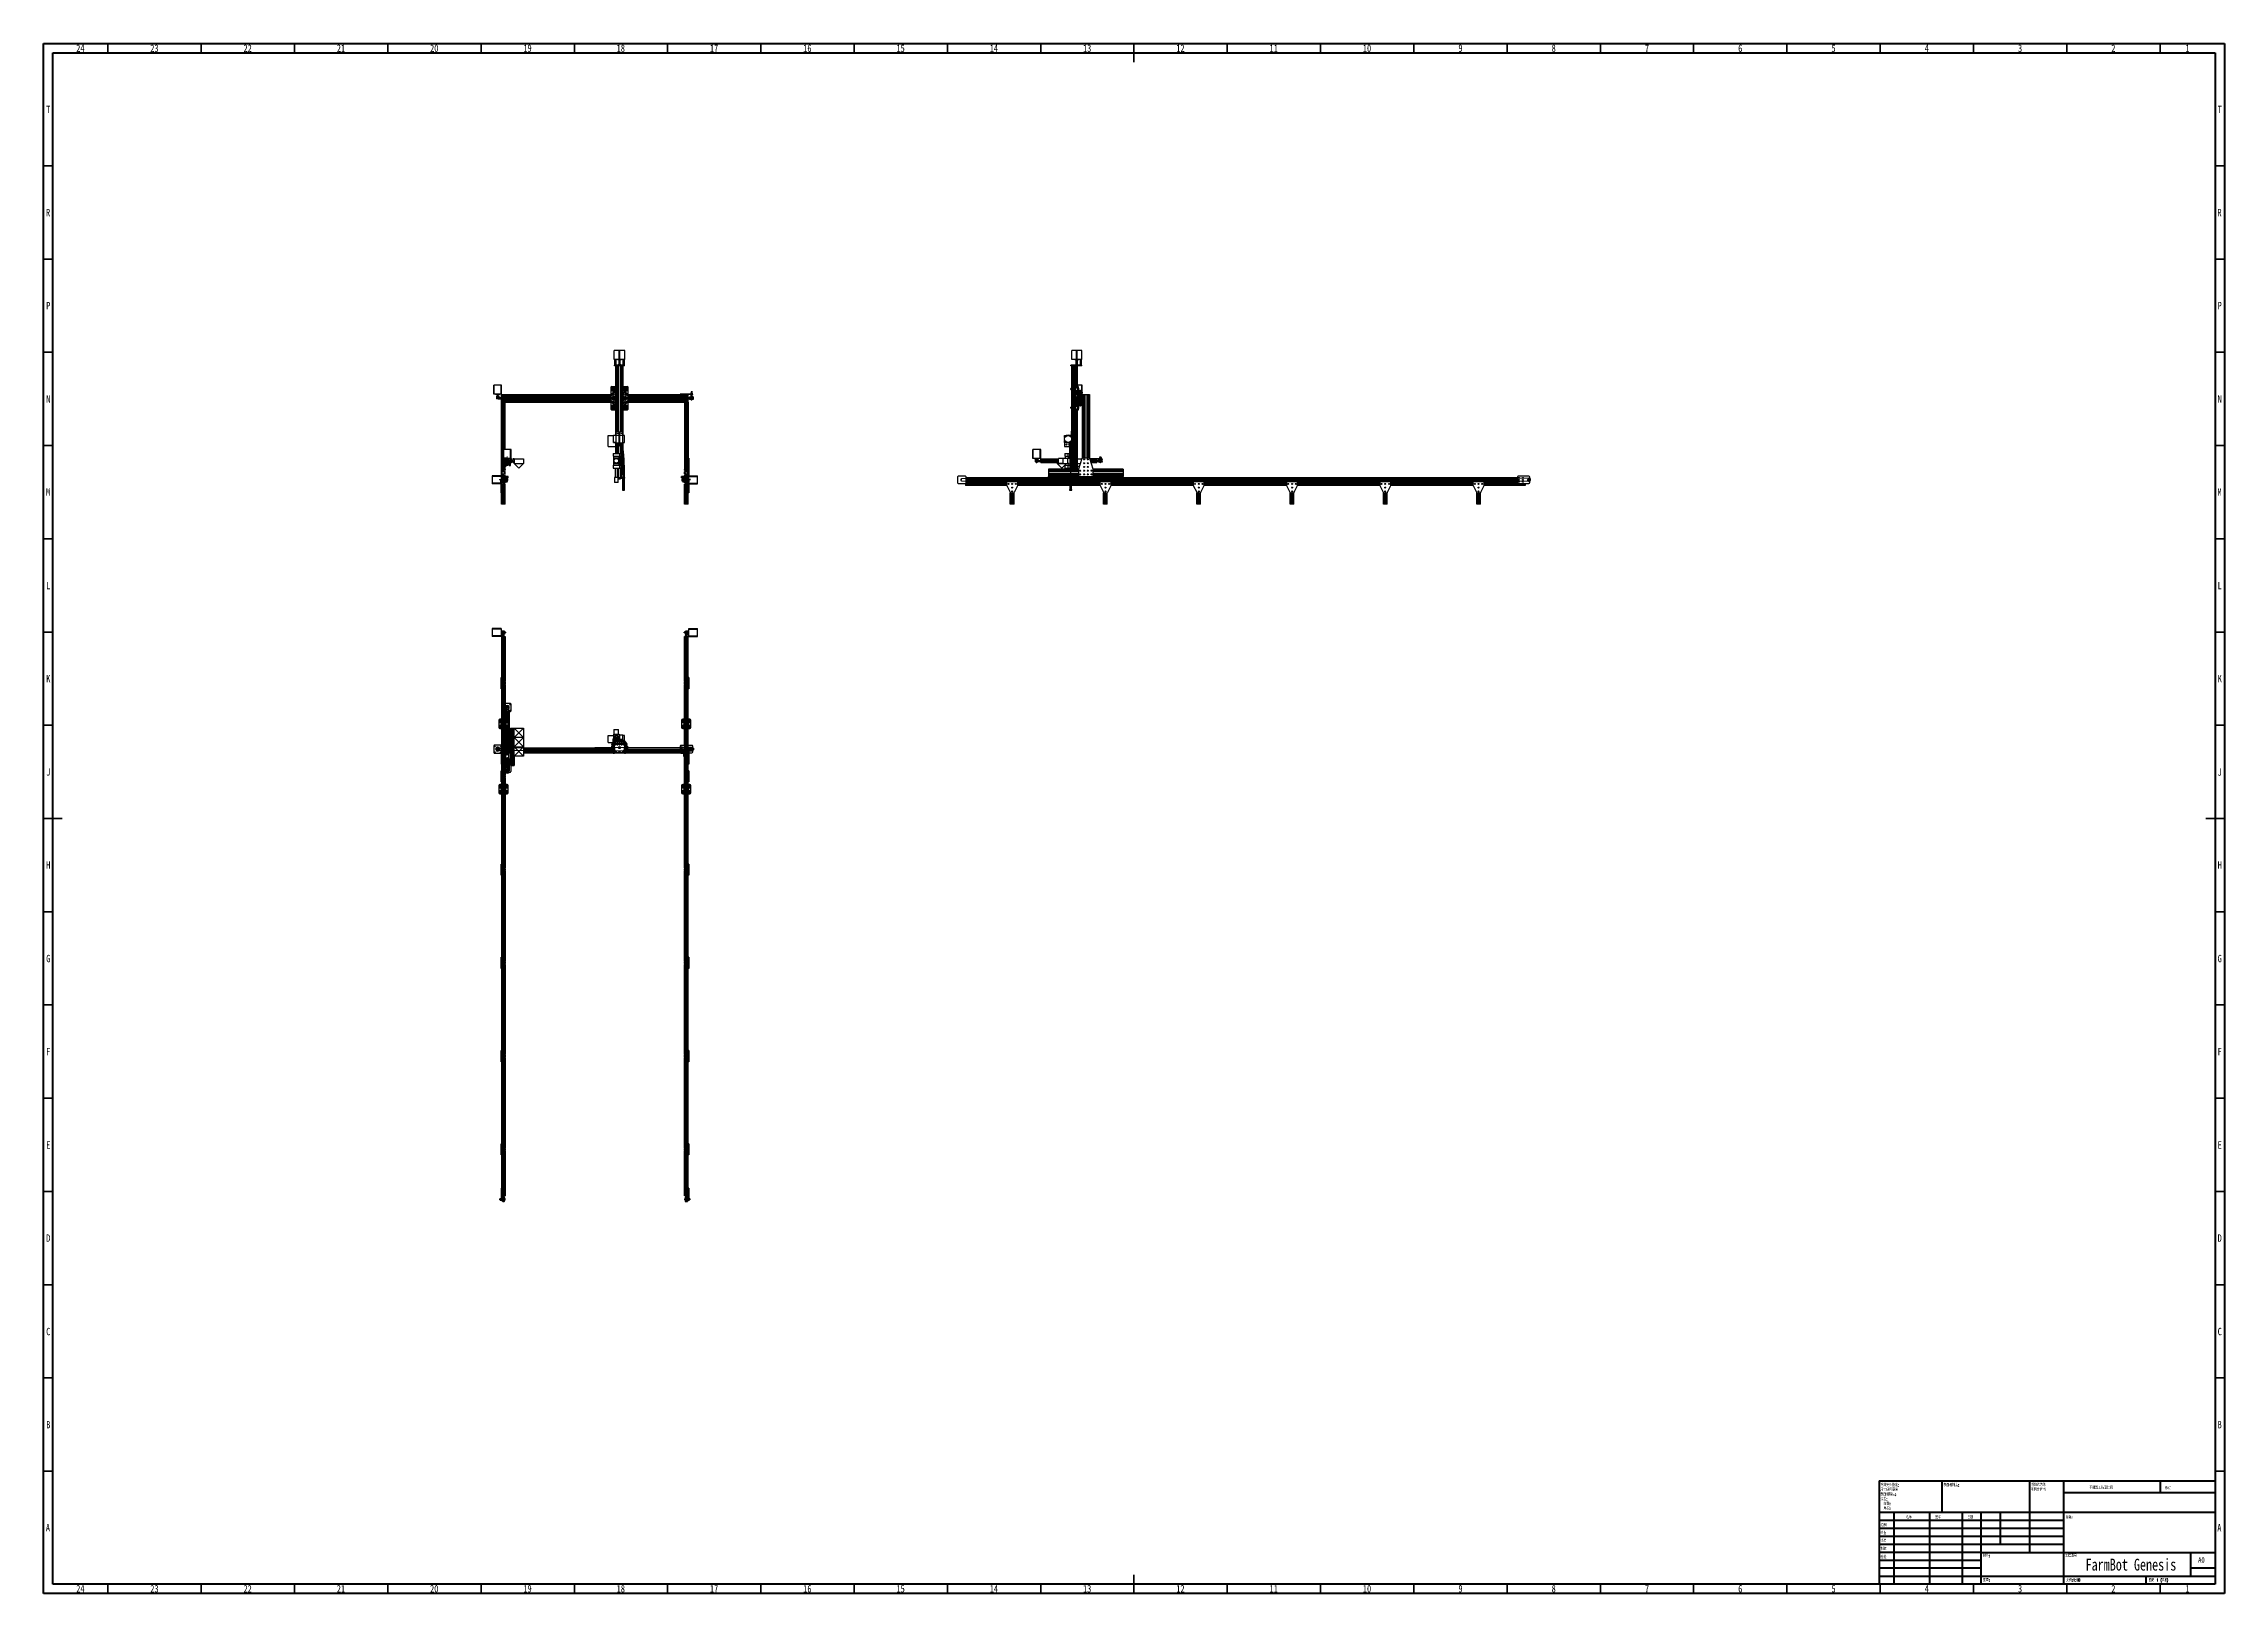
# Model space of a CAD drawing. Header units: millimetres. Extents: x 15 to 1184, y 5 to 836.
import ezdxf

# ---------------------------------------------------------------- set-up
doc = ezdxf.new("R2010")
doc.units = ezdxf.units.MM
doc.header["$PDSIZE"] = -1
doc.linetypes.add('CENTERX2', pattern=[20.32, 12.7, -2.54, 2.54, -2.54])
doc.styles.add('SLDTEXTSTYLE0', font='TXT', dxfattribs={"width": 0.75})
doc.styles.add('SLDTEXTSTYLE1', font='TXT', dxfattribs={"width": 0.75, "bigfont": 'bigfont'})
doc.styles.add('SLDTEXTSTYLE2', font='TXT', dxfattribs={"width": 0.694444, "bigfont": 'bigfont'})

msp = doc.modelspace()

# ---------------------------------------------------------------- texts
at = {"color": 7, "linetype": 'Continuous', "lineweight": 0}
for s, insert, char_height, attachment_point, style in [('24', (34.7, 835.5), 3.97, 2, 'SLDTEXTSTYLE0'), ('23', (74.4, 835.5), 3.97, 2, 'SLDTEXTSTYLE0'), ('22', (124.4, 835.5), 3.97, 2, 'SLDTEXTSTYLE0'), ('21', (174.4, 835.5), 3.97, 2, 'SLDTEXTSTYLE0'), ('20', (224.4, 835.5), 3.97, 2, 'SLDTEXTSTYLE0'), ('19', (274.4, 835.5), 3.97, 2, 'SLDTEXTSTYLE0'), ('18', (324.4, 835.5), 3.97, 2, 'SLDTEXTSTYLE0'), ('17', (374.4, 835.5), 3.97, 2, 'SLDTEXTSTYLE0'), ('16', (424.4, 835.5), 3.97, 2, 'SLDTEXTSTYLE0'), ('15', (474.4, 835.5), 3.97, 2, 'SLDTEXTSTYLE0'), ('14', (524.4, 835.5), 3.97, 2, 'SLDTEXTSTYLE0'), ('13', (574.4, 835.5), 3.97, 2, 'SLDTEXTSTYLE0'), ('12', (624.4, 835.5), 3.97, 2, 'SLDTEXTSTYLE0'), ('11', (674.4, 835.5), 3.97, 2, 'SLDTEXTSTYLE0'), ('10', (724.4, 835.5), 3.97, 2, 'SLDTEXTSTYLE0'), ('9', (774.5, 835.5), 3.97, 2, 'SLDTEXTSTYLE0'), ('8', (824.5, 835.5), 3.97, 2, 'SLDTEXTSTYLE0'), ('7', (874.5, 835.5), 3.97, 2, 'SLDTEXTSTYLE0'), ('6', (924.5, 835.5), 3.97, 2, 'SLDTEXTSTYLE0'), ('5', (974.5, 835.5), 3.97, 2, 'SLDTEXTSTYLE0'), ('4', (1024.5, 835.5), 3.97, 2, 'SLDTEXTSTYLE0'), ('3', (1074.5, 835.5), 3.97, 2, 'SLDTEXTSTYLE0'), ('2', (1124.5, 835.5), 3.97, 2, 'SLDTEXTSTYLE0'), ('1', (1164.2, 835.5), 3.97, 2, 'SLDTEXTSTYLE0'), ('T', (17.5, 802.7), 3.97, 2, 'SLDTEXTSTYLE0'), ('T', (1181.5, 802.7), 3.97, 2, 'SLDTEXTSTYLE0'), ('R', (17.4, 747.4), 3.97, 2, 'SLDTEXTSTYLE0'), ('R', (1181.4, 747.4), 3.97, 2, 'SLDTEXTSTYLE0'), ('P', (17.5, 697.5), 3.97, 2, 'SLDTEXTSTYLE0'), ('P', (1181.5, 697.5), 3.97, 2, 'SLDTEXTSTYLE0'), ('N', (17.5, 647.4), 3.97, 2, 'SLDTEXTSTYLE0'), ('N', (1181.5, 647.4), 3.97, 2, 'SLDTEXTSTYLE0'), ('M', (17.4, 597.5), 3.97, 2, 'SLDTEXTSTYLE0'), ('M', (1181.4, 597.5), 3.97, 2, 'SLDTEXTSTYLE0'), ('L', (17.5, 547.4), 3.97, 2, 'SLDTEXTSTYLE0'), ('L', (1181.5, 547.4), 3.97, 2, 'SLDTEXTSTYLE0'), ('K', (17.5, 497.5), 3.97, 2, 'SLDTEXTSTYLE0'), ('K', (1181.5, 497.5), 3.97, 2, 'SLDTEXTSTYLE0'), ('J', (17.5, 447.4), 3.97, 2, 'SLDTEXTSTYLE0'), ('J', (1181.5, 447.4), 3.97, 2, 'SLDTEXTSTYLE0'), ('H', (17.5, 397.5), 3.97, 2, 'SLDTEXTSTYLE0'), ('H', (1181.5, 397.5), 3.97, 2, 'SLDTEXTSTYLE0'), ('G', (17.5, 347.4), 3.97, 2, 'SLDTEXTSTYLE0'), ('G', (1181.5, 347.4), 3.97, 2, 'SLDTEXTSTYLE0'), ('F', (17.5, 297.5), 3.97, 2, 'SLDTEXTSTYLE0'), ('F', (1181.5, 297.5), 3.97, 2, 'SLDTEXTSTYLE0'), ('E', (17.5, 247.4), 3.97, 2, 'SLDTEXTSTYLE0'), ('E', (1181.5, 247.4), 3.97, 2, 'SLDTEXTSTYLE0'), ('D', (17.5, 197.5), 3.97, 2, 'SLDTEXTSTYLE0'), ('D', (1181.5, 197.5), 3.97, 2, 'SLDTEXTSTYLE0'), ('C', (17.5, 147.4), 3.97, 2, 'SLDTEXTSTYLE0'), ('C', (1181.5, 147.4), 3.97, 2, 'SLDTEXTSTYLE0'), ('B', (17.5, 97.5), 3.97, 2, 'SLDTEXTSTYLE0'), ('B', (1181.5, 97.5), 3.97, 2, 'SLDTEXTSTYLE0'), ('\\M+1955C\\M+196CA\\M+19165糙\\M+19378:', (1033.4, 63.9), 1.5, 1, 'SLDTEXTSTYLE1'), ('\\M+19573调\\M+190AE\\M+18D48\\M+192F6图\\M+194E4\\M+197E1', (1111.6, 62.5), 1.5, 1, 'SLDTEXTSTYLE1'), ('\\M+18F43订', (1152.3, 62.3), 1.5, 1, 'SLDTEXTSTYLE1'), ('A', (17.3, 42.2), 3.97, 2, 'SLDTEXTSTYLE0'), ('绘\\M+190A7', (999.7, 42.4), 1.5, 1, 'SLDTEXTSTYLE1'), ('检查', (999.6, 38.2), 1.5, 1, 'SLDTEXTSTYLE1'), ('\\M+196BC\\M+18FCC', (1013.3, 46.5), 1.5, 1, 'SLDTEXTSTYLE1'), ('签\\M+196BC', (1029, 46.6), 1.5, 1, 'SLDTEXTSTYLE1'), ('\\M+193FA\\M+18AFA', (1046.2, 46.6), 1.5, 1, 'SLDTEXTSTYLE1'), ('标题:', (1099, 46.6), 1.5, 1, 'SLDTEXTSTYLE1'), ('A', (1181.3, 42.2), 3.97, 2, 'SLDTEXTSTYLE0'), ('\\M+194E1\\M+18F79', (999.6, 34.2), 1.5, 1, 'SLDTEXTSTYLE1'), ('\\M+190A7\\M+191A2', (999.7, 29.7), 1.5, 1, 'SLDTEXTSTYLE1'), ('验检', (999.7, 25.3), 1.5, 1, 'SLDTEXTSTYLE1'), ('\\M+18DDE\\M+197BF:', (1054.6, 26), 1.5, 1, 'SLDTEXTSTYLE1'), ('\\M+18D48\\M+192F6图\\M+18D86', (1098.6, 26), 1.5, 1, 'SLDTEXTSTYLE1'), ('FarmBot Genesis', (1133.9, 23.6), 6.35, 2, 'SLDTEXTSTYLE0'), ('A0', (1169.9, 24.4), 2.91, 1, 'SLDTEXTSTYLE0'), ('\\M+18F64\\M+197CA:', (1054.6, 12.9), 1.499, 1, 'SLDTEXTSTYLE1'), ('\\M+194E4\\M+197E1:1:10', (1099.1, 12.9), 1.5, 1, 'SLDTEXTSTYLE1'), ('图纸 1 (\\M+18BA41)', (1143.5, 12.9), 1.5, 1, 'SLDTEXTSTYLE2'), ('24', (34.7, 9.5), 3.97, 2, 'SLDTEXTSTYLE0'), ('23', (74.4, 9.5), 3.97, 2, 'SLDTEXTSTYLE0'), ('22', (124.4, 9.5), 3.97, 2, 'SLDTEXTSTYLE0'), ('21', (174.4, 9.5), 3.97, 2, 'SLDTEXTSTYLE0'), ('20', (224.4, 9.5), 3.97, 2, 'SLDTEXTSTYLE0'), ('19', (274.4, 9.5), 3.97, 2, 'SLDTEXTSTYLE0'), ('18', (324.4, 9.5), 3.97, 2, 'SLDTEXTSTYLE0'), ('17', (374.4, 9.5), 3.97, 2, 'SLDTEXTSTYLE0'), ('16', (424.4, 9.5), 3.97, 2, 'SLDTEXTSTYLE0'), ('15', (474.4, 9.5), 3.97, 2, 'SLDTEXTSTYLE0'), ('14', (524.4, 9.5), 3.97, 2, 'SLDTEXTSTYLE0'), ('13', (574.4, 9.5), 3.97, 2, 'SLDTEXTSTYLE0'), ('12', (624.4, 9.5), 3.97, 2, 'SLDTEXTSTYLE0'), ('11', (674.4, 9.5), 3.97, 2, 'SLDTEXTSTYLE0'), ('10', (724.4, 9.5), 3.97, 2, 'SLDTEXTSTYLE0'), ('9', (774.5, 9.5), 3.97, 2, 'SLDTEXTSTYLE0'), ('8', (824.5, 9.5), 3.97, 2, 'SLDTEXTSTYLE0'), ('7', (874.5, 9.5), 3.97, 2, 'SLDTEXTSTYLE0'), ('6', (924.5, 9.5), 3.97, 2, 'SLDTEXTSTYLE0'), ('5', (974.5, 9.5), 3.97, 2, 'SLDTEXTSTYLE0'), ('4', (1024.5, 9.5), 3.97, 2, 'SLDTEXTSTYLE0'), ('3', (1074.5, 9.5), 3.97, 2, 'SLDTEXTSTYLE0'), ('2', (1124.5, 9.5), 3.97, 2, 'SLDTEXTSTYLE0'), ('1', (1164.2, 9.5), 3.97, 2, 'SLDTEXTSTYLE0')]:
    msp.add_mtext(s, dxfattribs=dict(at, insert=insert, char_height=char_height, attachment_point=attachment_point, style=style))

# ---------------------------------------------------------------- blocks, each defined once
blk = doc.blocks.new('SW_NOTE_0')
at = {"color": 0, "linetype": 'Continuous', "lineweight": 0, "char_height": 1.5, "attachment_point": 1, "style": 'SLDTEXTSTYLE1'}
for s, insert in [('\\M+18F9C\\M+194F1另\\M+18A4F\\M+18E77\\M+192E8:', (0, 1.9)), ('\\M+18EDA\\M+190A1\\M+18E67\\M+19770\\M+19F7C\\M+195C4', (0, -0.6)), ('\\M+1955C\\M+196CA\\M+19165糙\\M+19378:', (0, -3.1)), ('\\M+18CF6\\M+18DB7:', (0, -5.6)), ('线\\M+190AB:', (1.7, -8.1)), ('\\M+18A70\\M+19378:', (1.7, -10.6))]:
    blk.add_mtext(s, dxfattribs=dict(at, insert=insert))
blk = doc.blocks.new('SW_NOTE_1')
at = {"color": 0, "linetype": 'Continuous', "lineweight": 0, "char_height": 1.5, "attachment_point": 1, "style": 'SLDTEXTSTYLE1'}
for s, insert in [('\\M+18FAB锐边\\M+190B4\\M+18F9C', (0, 1.9)), ('\\M+196D1\\M+18E68\\M+19BF3\\M+190DC\\M+19266', (0, -0.6))]:
    blk.add_mtext(s, dxfattribs=dict(at, insert=insert))

# ---------------------------------------------------------------- linework, layer by layer
at = {"color": 7, "linetype": 'Continuous', "lineweight": 70}
for p, q in [((15, 5), (15, 836)), ((15, 836), (1184, 836)), ((20, 10), (20, 831)), ((20, 831), (1179, 831)), ((1179, 831), (1179, 10)), ((1184, 836), (1184, 5)), ((1184, 5), (15, 5)), ((1179, 10), (20, 10))]:
    msp.add_line(p, q, dxfattribs=at)
at = {"color": 7, "linetype": 'Continuous', "lineweight": 35}
for p, q in [((49.5, 831), (49.5, 836)), ((99.5, 831), (99.5, 836)), ((149.5, 831), (149.5, 836)), ((199.5, 831), (199.5, 836)), ((249.5, 831), (249.5, 836)), ((299.5, 831), (299.5, 836)), ((349.5, 831), (349.5, 836)), ((399.5, 831), (399.5, 836)), ((449.5, 831), (449.5, 836)), ((499.5, 831), (499.5, 836)), ((549.5, 831), (549.5, 836)), ((599.5, 836), (599.5, 826)), ((599.5, 831), (599.5, 836)), ((649.5, 831), (649.5, 836)), ((699.5, 831), (699.5, 836)), ((749.5, 831), (749.5, 836)), ((799.5, 831), (799.5, 836)), ((849.5, 831), (849.5, 836)), ((899.5, 831), (899.5, 836)), ((949.5, 831), (949.5, 836)), ((999.5, 831), (999.5, 836)), ((1049.5, 831), (1049.5, 836)), ((1099.5, 831), (1099.5, 836)), ((1149.5, 831), (1149.5, 836)), ((20, 770.5), (15, 770.5)), ((1179, 770.5), (1184, 770.5)), ((20, 720.5), (15, 720.5)), ((1179, 720.5), (1184, 720.5)), ((20, 670.5), (15, 670.5)), ((1179, 670.5), (1184, 670.5)), ((20, 620.5), (15, 620.5)), ((1179, 620.5), (1184, 620.5)), ((20, 570.5), (15, 570.5)), ((1179, 570.5), (1184, 570.5)), ((20, 520.5), (15, 520.5)), ((1179, 520.5), (1184, 520.5)), ((20, 470.5), (15, 470.5)), ((1179, 470.5), (1184, 470.5)), ((15, 420.5), (25, 420.5)), ((20, 420.5), (15, 420.5)), ((1184, 420.5), (1174, 420.5)), ((1179, 420.5), (1184, 420.5)), ((20, 370.5), (15, 370.5)), ((1179, 370.5), (1184, 370.5)), ((20, 320.5), (15, 320.5)), ((1179, 320.5), (1184, 320.5)), ((20, 270.5), (15, 270.5)), ((1179, 270.5), (1184, 270.5)), ((20, 220.5), (15, 220.5)), ((1179, 220.5), (1184, 220.5)), ((20, 170.5), (15, 170.5)), ((1179, 170.5), (1184, 170.5)), ((20, 120.5), (15, 120.5)), ((1179, 120.5), (1184, 120.5)), ((20, 70.5), (15, 70.5)), ((1179, 70.5), (1184, 70.5)), ((599.5, 5), (599.5, 15)), ((49.5, 10), (49.5, 5)), ((99.5, 10), (99.5, 5)), ((149.5, 10), (149.5, 5)), ((199.5, 10), (199.5, 5)), ((249.5, 10), (249.5, 5)), ((299.5, 10), (299.5, 5)), ((349.5, 10), (349.5, 5)), ((399.5, 10), (399.5, 5)), ((449.5, 10), (449.5, 5)), ((499.5, 10), (499.5, 5)), ((549.5, 10), (549.5, 5)), ((599.5, 10), (599.5, 5)), ((649.5, 10), (649.5, 5)), ((699.5, 10), (699.5, 5)), ((749.5, 10), (749.5, 5)), ((799.5, 10), (799.5, 5)), ((849.5, 10), (849.5, 5)), ((899.5, 10), (899.5, 5)), ((949.5, 10), (949.5, 5)), ((999.5, 10), (999.5, 5)), ((1049.5, 10), (1049.5, 5)), ((1099.5, 10), (1099.5, 5)), ((1149.5, 10), (1149.5, 5))]:
    msp.add_line(p, q, dxfattribs=at)
at = {"color": 7, "linetype": 'Continuous', "lineweight": 25}
for p, q in [((320.9, 666.6), (320.9, 671.4)), ((323.5, 671.4), (320.9, 671.4)), ((323.5, 666.6), (320.9, 666.6)), ((321.1, 666.6), (321.1, 663.6)), ((321.9, 663.6), (321.9, 666.6)), ((322.6, 666.6), (322.6, 666.4)), ((324.5, 666.4), (322.6, 666.4)), ((323.3, 666.4), (323.3, 664.2)), ((323.4, 666.4), (323.4, 664.2)), ((323.5, 666.6), (323.5, 671.4)), ((323.9, 671.4), (323.5, 671.4)), ((323.9, 666.6), (323.5, 666.6)), ((323.9, 666.6), (323.9, 671.4)), ((326.5, 671.4), (323.9, 671.4)), ((326.5, 666.6), (323.9, 666.6)), ((323.9, 664.2), (323.9, 666.4)), ((324.1, 664.2), (324.1, 666.4)), ((324.8, 666.4), (324.5, 666.4)), ((324.8, 666.4), (324.8, 666.6)), ((325.5, 666.6), (325.5, 663.6)), ((326.3, 663.6), (326.3, 666.6)), ((326.5, 666.6), (326.5, 671.4)), ((566.1, 666.6), (566.1, 671.4)), ((568.6, 671.4), (566.1, 671.4)), ((568.6, 666.6), (566.1, 666.6)), ((567.7, 666.6), (567.7, 666.4)), ((568.1, 666.4), (567.7, 666.4)), ((568.4, 666.4), (568.1, 666.4)), ((568.4, 666.6), (568.4, 663.6)), ((568.6, 666.6), (568.6, 671.4)), ((569.1, 671.4), (568.6, 671.4)), ((569.1, 666.6), (568.6, 666.6)), ((569.1, 666.6), (569.1, 671.4)), ((571.6, 671.4), (569.1, 671.4)), ((571.6, 666.6), (569.1, 666.6)), ((569.2, 663.6), (569.2, 666.6)), ((569.9, 666.4), (569.2, 666.4)), ((569.9, 666.4), (569.9, 666.6)), ((570.6, 666.6), (570.6, 663.6)), ((571.4, 663.6), (571.4, 666.6)), ((571.6, 666.6), (571.6, 671.4)), ((321, 663.3), (321, 663.6)), ((321.5, 663.6), (321, 663.6)), ((321.5, 663.3), (321, 663.3)), ((321.5, 663.3), (321.5, 663.6)), ((325.8, 663.6), (321.5, 663.6)), ((325.8, 663.3), (321.5, 663.3)), ((321.7, 625.9), (321.7, 663.3)), ((322.2, 628), (322.2, 663.3)), ((322.4, 628.1), (322.4, 663.3)), ((323, 628.1), (323, 663.3)), ((323.1, 628), (323.1, 663.3)), ((323.2, 664.2), (323.2, 663.6)), ((323.2, 664.2), (324.2, 664.2)), ((323.6, 665.4), (323.4, 665.4)), ((323.4, 665.4), (323.4, 664.2)), ((323.6, 665.4), (323.6, 664.2)), ((324.2, 663.6), (324.2, 664.2)), ((324.2, 628), (324.2, 663.3)), ((324.4, 628.1), (324.4, 663.3)), ((325, 628.1), (325, 663.3)), ((325.1, 628), (325.1, 663.3)), ((325.7, 625.9), (325.7, 663.3)), ((325.8, 663.3), (325.8, 663.6)), ((326.3, 663.6), (325.8, 663.6)), ((326.3, 663.3), (325.8, 663.3)), ((326.3, 663.3), (326.3, 663.6)), ((565.6, 663.3), (565.6, 663.6)), ((566.1, 663.6), (565.6, 663.6)), ((566.1, 663.3), (565.6, 663.3)), ((566.1, 663.3), (566.1, 663.6)), ((569.6, 663.6), (566.1, 663.6)), ((569.6, 663.3), (566.1, 663.3)), ((566.1, 651.2), (566.1, 663.3)), ((566.7, 651.9), (566.7, 663.3)), ((566.9, 652.1), (566.9, 663.3)), ((567.4, 652), (567.4, 663.3)), ((567.6, 651.9), (567.6, 663.3)), ((568.1, 651.8), (568.1, 663.3)), ((568.4, 664.2), (568.4, 663.6)), ((568.4, 664.2), (568.4, 664.2)), ((568.4, 663.3), (568.4, 651.8)), ((569.2, 664.2), (569.3, 664.2)), ((569.3, 663.6), (569.3, 664.2)), ((569.3, 651.8), (569.3, 663.3)), ((569.6, 663.3), (569.6, 663.6)), ((570.3, 663.6), (569.6, 663.6)), ((570.3, 663.3), (569.6, 663.3)), ((570.3, 663.3), (570.3, 663.6)), ((571.2, 663.6), (570.3, 663.6)), ((571.2, 663.3), (570.3, 663.3)), ((571.2, 663.3), (571.2, 663.6)), ((571.5, 663.6), (571.2, 663.6)), ((571.5, 663.3), (571.2, 663.3)), ((571.5, 663.3), (571.5, 663.6)), ((256.3, 648.1), (256.3, 652.9)), ((256.6, 652.9), (256.3, 652.9)), ((256.6, 648.1), (256.3, 648.1)), ((256.6, 648.1), (256.6, 652.9)), ((260.2, 652.9), (256.6, 652.9)), ((260.2, 648.1), (256.6, 648.1)), ((257.3, 648.1), (257.3, 647.9)), ((259.5, 647.9), (257.3, 647.9)), ((257.7, 646.9), (257.7, 646.3)), ((259.2, 646.9), (257.7, 646.9)), ((259.2, 646.3), (257.7, 646.3)), ((257.7, 646.2), (257.7, 645.6)), ((257.7, 646.2), (258.4, 646.2)), ((257.7, 645.6), (257.7, 645.5)), ((258.7, 645.6), (257.7, 645.6)), ((259.2, 645.5), (257.7, 645.5)), ((257.9, 646.2), (257.9, 646.3)), ((257.9, 646.2), (257.9, 646.3)), ((257.9, 646.2), (257.9, 646.3)), ((258, 646.2), (258, 646.3)), ((258, 646.2), (258, 646.3)), ((258, 646.2), (258, 646.3)), ((258.1, 646.2), (258.1, 646.3)), ((258.1, 646.2), (258.1, 646.3)), ((258.1, 646.2), (258.1, 646.3)), ((258.2, 647.9), (258.2, 646.9)), ((258.2, 646.2), (258.2, 646.3)), ((258.2, 646.2), (258.2, 646.3)), ((258.2, 646.2), (258.2, 646.3)), ((258.3, 646.2), (258.3, 646.3)), ((258.3, 646.2), (258.3, 646.3)), ((258.4, 646.2), (258.4, 646.3)), ((258.4, 646.2), (258.4, 646.3)), ((258.4, 646.2), (258.4, 645.6)), ((258.4, 646.2), (321.7, 646.2)), ((258.5, 646.2), (258.5, 646.3)), ((258.5, 646.2), (258.5, 646.3)), ((258.5, 646.2), (258.5, 646.3)), ((258.6, 646.2), (258.6, 646.3)), ((258.6, 646.2), (258.6, 646.3)), ((258.6, 646.2), (258.6, 646.3)), ((258.7, 646.9), (258.7, 647.9)), ((258.7, 646.2), (258.7, 646.3)), ((258.7, 646.2), (258.7, 646.3)), ((258.7, 645.6), (321.7, 645.6)), ((258.8, 646.2), (258.8, 646.3)), ((258.8, 646.2), (258.8, 646.3)), ((258.9, 646.2), (258.9, 646.3)), ((258.9, 646.2), (258.9, 646.3)), ((258.9, 646.2), (258.9, 646.3)), ((258.9, 646.2), (258.9, 646.3)), ((259, 646.2), (259, 646.3)), ((259, 646.2), (259, 646.3)), ((259.2, 646.3), (259.2, 646.9)), ((259.2, 645.5), (259.2, 645.6)), ((259.5, 647.9), (259.5, 648.1)), ((260.2, 648.1), (260.2, 652.9)), ((260.5, 652.9), (260.2, 652.9)), ((260.5, 648.1), (260.2, 648.1)), ((260.5, 648.1), (260.5, 652.9)), ((260.5, 647.7), (260.5, 647.8)), ((260.5, 647.8), (319.3, 647.8)), ((260.5, 647.3), (260.5, 647.7)), ((260.5, 647.3), (319.3, 647.3)), ((260.5, 647.1), (260.5, 647.3)), ((260.5, 647.1), (319.3, 647.1)), ((260.5, 646.6), (260.5, 647.1)), ((260.5, 646.4), (260.5, 646.6)), ((260.5, 646.6), (319.3, 646.6)), ((260.5, 646.4), (319.3, 646.4)), ((260.5, 646.2), (260.5, 646.4)), ((260.5, 645.3), (260.5, 645.6)), ((260.5, 645.1), (260.5, 645.3)), ((260.5, 645.3), (319.3, 645.3)), ((260.5, 645.1), (319.3, 645.1)), ((260.5, 644.6), (260.5, 645.1)), ((260.5, 644.4), (260.5, 644.6)), ((260.5, 644.6), (319.3, 644.6)), ((260.5, 644), (260.5, 644.4)), ((260.5, 644.4), (319.3, 644.4)), ((260.5, 643.8), (260.5, 644)), ((260.5, 613.8), (260.5, 643.8)), ((260.5, 643.8), (319.3, 643.8)), ((261, 607.8), (261, 643.8)), ((261.2, 607.8), (261.2, 643.8)), ((261.8, 618.4), (261.8, 643.8)), ((262, 618.4), (262, 643.8)), ((262.5, 618.4), (262.5, 643.8)), ((319.3, 646.2), (319.3, 651.9)), ((319.3, 639.8), (319.3, 645.6)), ((319.4, 651.5), (319.4, 650.2)), ((319.6, 652.2), (321.7, 652.2)), ((319.6, 647.5), (319.6, 648.2)), ((319.6, 647.8), (319.9, 647.8)), ((319.6, 645.5), (319.6, 645.6)), ((319.6, 643.5), (319.6, 644.2)), ((319.6, 643.8), (319.9, 643.8)), ((320, 651.8), (319.7, 651.8)), ((319.7, 649.8), (320, 649.8)), ((319.9, 648.2), (319.9, 647.5)), ((319.9, 645.6), (319.9, 645.5)), ((319.9, 644.2), (319.9, 643.5)), ((320.4, 650.4), (320.3, 650.6)), ((320.3, 643.8), (321, 643.8)), ((320.4, 651.2), (320.7, 651.2)), ((320.4, 647.8), (320.9, 647.8)), ((320.4, 646.2), (320.4, 646.8)), ((320.4, 646.6), (320.9, 646.6)), ((320.4, 646.4), (320.9, 646.4)), ((320.4, 644.8), (320.4, 645.6)), ((320.4, 645.3), (320.9, 645.3)), ((320.4, 645.1), (320.9, 645.1)), ((320.5, 648.8), (320.5, 648.8)), ((320.5, 648.8), (320.5, 648.8)), ((320.9, 650.4), (320.6, 650.4)), ((320.6, 649), (320.6, 649)), ((320.6, 649), (320.6, 649)), ((320.6, 648.7), (320.6, 648.7)), ((320.6, 648.7), (320.6, 648.7)), ((320.6, 643), (320.6, 643)), ((320.6, 643), (320.6, 643)), ((320.7, 649), (320.7, 649)), ((320.7, 649), (320.7, 649)), ((320.7, 648.7), (320.7, 648.7)), ((320.7, 648.7), (320.7, 648.7)), ((320.7, 643), (320.7, 643)), ((320.7, 643), (320.7, 643)), ((320.8, 648.8), (320.8, 648.8)), ((320.8, 648.8), (320.8, 648.8)), ((320.8, 648), (320.8, 648)), ((320.9, 647.9), (320.8, 647.9)), ((320.9, 651.2), (321, 651)), ((320.9, 646.8), (320.9, 646.2)), ((320.9, 645.6), (320.9, 644.8)), ((321.7, 651.8), (321.4, 651.8)), ((321.4, 649.8), (321.7, 649.8)), ((321.4, 647.8), (321.7, 647.8)), ((321.4, 643.8), (321.7, 643.8)), ((325.7, 652.2), (327.8, 652.2)), ((326, 651.8), (325.7, 651.8)), ((325.7, 649.8), (326, 649.8)), ((325.7, 647.8), (326, 647.8)), ((325.7, 646.2), (362.3, 646.2)), ((325.7, 645.6), (362.3, 645.6)), ((325.7, 643.8), (326, 643.8)), ((326.5, 650.4), (326.4, 650.6)), ((326.4, 643.8), (327.1, 643.8)), ((326.5, 651.2), (326.7, 651.2)), ((326.5, 648.8), (326.5, 648.8)), ((326.5, 648.8), (326.5, 648.8)), ((326.5, 647.8), (327, 647.8)), ((326.5, 646.8), (326.5, 646.2)), ((326.5, 646.6), (327, 646.6)), ((326.5, 646.4), (327, 646.4)), ((326.5, 645.6), (326.5, 644.8)), ((326.5, 645.3), (327, 645.3)), ((326.5, 645.1), (327, 645.1)), ((326.6, 649), (326.6, 649)), ((326.6, 649), (326.6, 649)), ((326.6, 648.7), (326.6, 648.7)), ((326.6, 648.7), (326.6, 648.7)), ((326.6, 643), (326.6, 643)), ((326.6, 643), (326.6, 643)), ((326.9, 650.4), (326.7, 650.4)), ((326.8, 649), (326.8, 649)), ((326.8, 649), (326.8, 649)), ((326.8, 648.7), (326.8, 648.7)), ((326.8, 648.7), (326.8, 648.7)), ((326.8, 643), (326.8, 643)), ((326.8, 643), (326.8, 643)), ((326.9, 648.8), (326.9, 648.8)), ((326.9, 648.8), (326.9, 648.8)), ((326.9, 648), (326.9, 648)), ((327, 647.9), (326.9, 647.9)), ((327, 651.2), (327.1, 651)), ((327, 646.2), (327, 646.8)), ((327, 644.8), (327, 645.6)), ((327.7, 651.8), (327.4, 651.8)), ((327.4, 649.8), (327.7, 649.8)), ((327.4, 648.2), (327.4, 647.5)), ((327.4, 647.8), (327.7, 647.8)), ((327.4, 645.6), (327.4, 645.5)), ((327.4, 644.2), (327.4, 643.5)), ((327.4, 643.8), (327.7, 643.8)), ((327.7, 647.5), (327.7, 648.2)), ((327.7, 645.5), (327.7, 645.6)), ((327.7, 643.5), (327.7, 644.2)), ((328, 650.2), (328, 651.5)), ((328.1, 651.9), (328.1, 646.2)), ((328.1, 647.8), (356.3, 647.8)), ((328.1, 647.3), (360.5, 647.3)), ((328.1, 647.1), (360.5, 647.1)), ((328.1, 646.6), (360.5, 646.6)), ((328.1, 646.4), (360.5, 646.4)), ((328.1, 645.6), (328.1, 639.8)), ((328.1, 645.3), (360.5, 645.3)), ((328.1, 645.1), (360.5, 645.1)), ((328.1, 644.6), (360.5, 644.6)), ((328.1, 644.4), (360.5, 644.4)), ((328.1, 643.8), (360.5, 643.8)), ((356.3, 647.8), (356.3, 648.1)), ((356.8, 648.1), (356.3, 648.1)), ((356.8, 647.8), (356.3, 647.8)), ((356.8, 647.8), (356.8, 648.1)), ((362.5, 648.1), (356.8, 648.1)), ((362.5, 647.8), (356.8, 647.8)), ((358.5, 643.8), (358.5, 607.8)), ((359, 643.8), (359, 607.8)), ((359.2, 643.8), (359.2, 607.8)), ((359.8, 643.8), (359.8, 607.8)), ((360, 643.8), (360, 607.8)), ((360.5, 647.7), (360.5, 647.8)), ((360.5, 647.3), (360.5, 647.7)), ((360.5, 647.1), (360.5, 647.3)), ((360.5, 646.6), (360.5, 647.1)), ((360.5, 646.4), (360.5, 646.6)), ((360.5, 646.2), (360.5, 646.4)), ((360.5, 645.3), (360.5, 645.6)), ((360.5, 645.1), (360.5, 645.3)), ((360.5, 644.6), (360.5, 645.1)), ((360.5, 644.4), (360.5, 644.6)), ((360.5, 644), (360.5, 644.4)), ((360.5, 643.8), (360.5, 644)), ((360.5, 643.8), (360.5, 613.8)), ((361.2, 646.6), (361.2, 646.4)), ((361.2, 646.6), (363.1, 646.6)), ((361.2, 646.4), (363.1, 646.4)), ((361.2, 645.5), (361.2, 645.3)), ((361.2, 645.5), (363.1, 645.5)), ((361.2, 645.3), (363.1, 645.3)), ((361.4, 646.4), (361.4, 646.2)), ((361.4, 645.6), (361.4, 645.5)), ((361.5, 646.6), (361.5, 646.6)), ((361.5, 646.6), (361.5, 646.6)), ((361.5, 646.6), (362.7, 646.6)), ((361.5, 646.6), (362.6, 646.6)), ((361.8, 647.8), (361.8, 647.7)), ((361.8, 647.7), (362.8, 647.7)), ((361.8, 646.7), (361.8, 646.6)), ((361.8, 646.7), (362.5, 646.7)), ((361.8, 645.3), (361.8, 645.3)), ((361.8, 645.3), (362.5, 645.3)), ((362.1, 648.6), (361.9, 648.6)), ((361.9, 648.5), (361.9, 648.6)), ((361.9, 648.5), (361.9, 648.2)), ((362.6, 648.6), (362, 648.6)), ((362, 647.7), (362, 647.2)), ((362, 647.2), (362, 646.7)), ((362, 647.2), (362.6, 647.2)), ((362, 647.2), (362.5, 647.2)), ((362.1, 649.3), (362.1, 649.3)), ((362.1, 649.3), (362.1, 649.3)), ((362.1, 649.3), (362.4, 649.3)), ((362.1, 649.2), (362.1, 649.2)), ((362.1, 649.2), (362.1, 649.1)), ((362.1, 649.2), (362.1, 649.2)), ((362.1, 649.1), (362.1, 649.1)), ((362.1, 649.1), (362.1, 649.1)), ((362.1, 649), (362.1, 648.9)), ((362.1, 649), (362.1, 649)), ((362.1, 649), (362.1, 649)), ((362.1, 648.9), (362.1, 648.9)), ((362.1, 648.9), (362.1, 648.9)), ((362.1, 648.8), (362.1, 648.8)), ((362.1, 648.8), (362.1, 648.7)), ((362.1, 648.8), (362.1, 648.8)), ((362.1, 648.7), (362.1, 648.7)), ((362.1, 648.7), (362.1, 648.7)), ((362.5, 648.6), (362.1, 648.6)), ((362.1, 645), (362.2, 645)), ((362.2, 645), (362.3, 645)), ((362.2, 645), (362.2, 645)), ((362.2, 645), (362.2, 645)), ((362.3, 648.5), (362.3, 648.2)), ((362.3, 648.2), (362.5, 648.1)), ((362.3, 646.2), (362.3, 645.6)), ((362.3, 646.2), (363.4, 646.2)), ((362.3, 645.6), (363.4, 645.6)), ((362.3, 645), (362.5, 645)), ((362.3, 645), (362.3, 645)), ((362.3, 645), (362.3, 645)), ((362.4, 649.3), (362.5, 649.3)), ((362.5, 649.3), (362.5, 649.3)), ((362.5, 649.3), (362.5, 649.3)), ((362.5, 649.3), (362.5, 649.3)), ((362.5, 649.2), (362.5, 649.2)), ((362.5, 649.1), (362.5, 649.1)), ((362.5, 649), (362.5, 649)), ((362.5, 648.9), (362.5, 649)), ((362.5, 648.9), (362.5, 648.9)), ((362.5, 648.8), (362.5, 648.8)), ((362.5, 648.7), (362.5, 648.7)), ((362.7, 648.5), (362.5, 648.6)), ((362.7, 648.6), (362.5, 648.6)), ((362.5, 647.8), (362.5, 648.1)), ((363, 648.1), (362.5, 648.1)), ((363, 647.8), (362.5, 647.8)), ((362.5, 647.2), (362.7, 647.2)), ((362.5, 646.7), (362.8, 646.7)), ((362.5, 645.3), (362.8, 645.3)), ((362.5, 645), (362.5, 645)), ((362.5, 645), (362.5, 645)), ((362.5, 645), (362.5, 645)), ((362.6, 649.2), (362.6, 649.2)), ((362.6, 649.1), (362.6, 649.2)), ((362.6, 649.1), (362.6, 649.1)), ((362.6, 649), (362.6, 649)), ((362.6, 648.9), (362.6, 648.9)), ((362.6, 648.8), (362.6, 648.8)), ((362.6, 648.7), (362.6, 648.8)), ((362.6, 648.7), (362.6, 648.7)), ((362.6, 647.2), (362.7, 647.2)), ((362.6, 646.6), (363.1, 646.6)), ((362.7, 648.5), (362.7, 648.2)), ((362.7, 648.2), (362.7, 648.1)), ((362.7, 647.2), (362.7, 647.7)), ((362.7, 646.7), (362.7, 647.2)), ((362.7, 646.6), (363.1, 646.6)), ((362.8, 647.7), (362.8, 647.8)), ((362.8, 647.7), (362.8, 647.7)), ((362.8, 646.6), (362.8, 646.7)), ((362.8, 645.3), (362.8, 645.3)), ((363, 647.8), (363, 648.1)), ((363.1, 646.6), (363.1, 646.6)), ((363.1, 646.6), (363.1, 646.6)), ((363.1, 646.6), (363.4, 646.6)), ((363.1, 646.4), (363.4, 646.4)), ((363.1, 645.5), (363.4, 645.5)), ((363.1, 645.3), (363.4, 645.3)), ((363.2, 646.2), (363.2, 646.4)), ((363.2, 645.5), (363.2, 645.6)), ((363.4, 646.4), (363.4, 646.6)), ((363.4, 645.6), (363.4, 646.2)), ((363.4, 645.3), (363.4, 645.5)), ((565.7, 651), (565.6, 651)), ((565.6, 650.7), (565.6, 651)), ((565.6, 650.7), (565.7, 650.6)), ((565.6, 650.7), (565.6, 650.7)), ((565.7, 651.1), (565.7, 651.1)), ((565.7, 650.6), (565.7, 650.6)), ((565.8, 651.1), (565.8, 651.1)), ((565.8, 651), (565.8, 651)), ((565.8, 651), (565.8, 651)), ((565.8, 650.6), (565.8, 650.6)), ((565.8, 650.6), (565.8, 650.6)), ((565.8, 650.6), (565.8, 650.6)), ((565.9, 651.1), (565.9, 651.1)), ((565.9, 651), (565.9, 651)), ((565.9, 650.6), (565.9, 650.6)), ((565.9, 650.6), (565.9, 650.6)), ((566, 651.2), (566, 651.1)), ((566, 651.1), (566, 651.1)), ((566, 651.1), (566, 650.5)), ((566, 651), (566, 651)), ((566, 650.6), (566, 650.6)), ((566, 650.6), (566, 650.6)), ((566, 650.6), (566, 650.6)), ((566.1, 651.2), (566.1, 651)), ((566.1, 651.2), (566.5, 651.2)), ((566.1, 651.2), (566.1, 651.2)), ((566.1, 651.2), (566.1, 651)), ((566.1, 651.2), (566.1, 651.2)), ((566.1, 651.2), (566.5, 651.2)), ((566.1, 651), (566.1, 650.6)), ((566.1, 650.8), (566.5, 650.8)), ((566.1, 650.6), (566.1, 650.4)), ((566.1, 641.2), (566.1, 650.4)), ((566.1, 650.4), (566.5, 650.4)), ((566.1, 650.4), (566.1, 650.4)), ((566.6, 651.3), (566.5, 651.3)), ((566.5, 650.5), (566.5, 651.3)), ((566.5, 651.2), (566.5, 651.2)), ((566.5, 650.8), (566.5, 651)), ((566.5, 650.3), (566.5, 650.5)), ((566.5, 650.3), (566.6, 650.3)), ((566.9, 652.1), (566.6, 651.8)), ((566.6, 650.1), (566.6, 651.8)), ((566.6, 649.9), (566.6, 650.1)), ((566.6, 649.9), (566.9, 649.6)), ((566.7, 641.9), (566.7, 649.8)), ((567.1, 651.8), (566.9, 652.1)), ((566.9, 649.9), (566.9, 652.1)), ((566.9, 649.6), (567.1, 649.9)), ((566.9, 649.6), (566.9, 649.9)), ((566.9, 642.1), (566.9, 649.6)), ((567.2, 651.8), (567.1, 651.8)), ((567.1, 650.1), (567.1, 651.8)), ((567.1, 651), (567.1, 651.1)), ((567.2, 651.1), (567.1, 651.1)), ((567.1, 650.6), (567.2, 650.6)), ((567.1, 649.9), (567.1, 650.1)), ((567.1, 649.9), (567.2, 649.9)), ((567.4, 652.1), (567.2, 651.8)), ((567.2, 650.1), (567.2, 651.8)), ((567.2, 649.9), (567.2, 650.1)), ((567.2, 649.9), (567.4, 649.6)), ((567.6, 651.8), (567.4, 652.1)), ((567.4, 649.9), (567.4, 652.1)), ((567.4, 649.6), (567.6, 649.9)), ((567.4, 649.6), (567.4, 649.9)), ((567.4, 642), (567.4, 649.6)), ((567.6, 650.1), (567.6, 651.8)), ((568.1, 651.2), (567.6, 651.2)), ((567.6, 650.6), (567.6, 650.6)), ((567.6, 650.5), (568.1, 650.5)), ((567.6, 649.9), (567.6, 650.1)), ((567.6, 641.9), (567.6, 649.8)), ((567.7, 647.8), (567.7, 648.1)), ((568.2, 648.1), (567.7, 648.1)), ((568.2, 647.8), (567.7, 647.8)), ((568.4, 652.9), (568.1, 652.9)), ((568.1, 651.5), (568.1, 651.8)), ((568.1, 651.8), (569.3, 651.8)), ((568.1, 651.5), (569.3, 651.5)), ((568.1, 650.2), (568.1, 651.5)), ((568.1, 650.2), (569.3, 650.2)), ((568.1, 649.8), (568.1, 650.2)), ((568.1, 648.1), (568.1, 649.8)), ((568.1, 649.8), (569.3, 649.8)), ((568.1, 641.8), (568.1, 647.8)), ((568.2, 647.8), (568.2, 648.1)), ((571.1, 648.1), (568.2, 648.1)), ((571.1, 647.8), (568.2, 647.8)), ((568.4, 649.8), (568.4, 648.1)), ((568.4, 647.8), (568.4, 641.8)), ((568.6, 646.6), (568.6, 646.4)), ((568.6, 646.6), (568.9, 646.6)), ((568.6, 646.4), (568.9, 646.4)), ((568.6, 646.2), (568.6, 645.6)), ((568.6, 646.2), (570.7, 646.2)), ((568.6, 645.6), (570.7, 645.6)), ((568.6, 645.5), (568.6, 645.3)), ((568.6, 645.5), (568.9, 645.5)), ((568.6, 645.3), (568.9, 645.3)), ((568.8, 646.4), (568.8, 646.2)), ((568.8, 645.6), (568.8, 645.5)), ((568.9, 646.6), (568.9, 646.6)), ((568.9, 646.6), (568.9, 646.6)), ((568.9, 646.6), (570.8, 646.6)), ((568.9, 646.6), (570.5, 646.6)), ((568.9, 646.6), (568.9, 646.6)), ((568.9, 646.6), (569, 646.6)), ((568.9, 646.4), (570.8, 646.4)), ((568.9, 645.5), (570.8, 645.5)), ((568.9, 645.3), (570.8, 645.3)), ((569, 646.6), (570.4, 646.6)), ((569.1, 649), (569.1, 648.8)), ((569.1, 649), (569.1, 649)), ((569.1, 649), (569.1, 649)), ((569.1, 649), (569.1, 649)), ((569.1, 648.8), (569.1, 648.7)), ((569.1, 648.8), (569.1, 648.8)), ((569.1, 648.8), (569.1, 648.8)), ((569.1, 648.7), (569.1, 648.7)), ((569.1, 648.7), (569.1, 648.7)), ((569.1, 648.7), (569.1, 648.7)), ((569.1, 643), (569.1, 642.8)), ((569.1, 643), (569.1, 643)), ((569.1, 643), (569.1, 643)), ((569.1, 643), (569.1, 643)), ((569.3, 648.6), (569.2, 648.5)), ((569.2, 648.5), (569.2, 648.2)), ((569.2, 648.2), (569.3, 648.1)), ((569.2, 648.2), (569.3, 648.1)), ((569.2, 647.8), (569.2, 647.7)), ((569.2, 647.7), (569.6, 647.7)), ((569.2, 646.7), (569.2, 646.6)), ((569.2, 646.7), (570.2, 646.7)), ((569.2, 646.7), (569.2, 646.7)), ((569.2, 645.3), (569.2, 645.3)), ((569.2, 645.3), (570.1, 645.3)), ((569.2, 645.3), (569.2, 645.3)), ((571.5, 652.9), (569.3, 652.9)), ((569.6, 652.2), (569.3, 652.2)), ((569.3, 652.2), (569.3, 651.9)), ((569.6, 651.9), (569.3, 651.9)), ((569.3, 651.9), (569.3, 648.6)), ((569.3, 649.3), (569.3, 649.8)), ((569.3, 649.3), (569.3, 649.3)), ((569.3, 649.3), (569.3, 648.6)), ((570, 648.6), (569.3, 648.6)), ((569.7, 648.6), (569.3, 648.6)), ((569.3, 648.6), (569.3, 648.6)), ((569.4, 648.5), (569.3, 648.6)), ((569.3, 647.7), (569.3, 647.2)), ((569.3, 647.2), (569.3, 646.7)), ((569.3, 647.2), (569.4, 647.2)), ((569.3, 647.2), (570, 647.2)), ((569.3, 647.2), (569.3, 647.2)), ((569.3, 643.3), (569.3, 645.1)), ((569.3, 645.1), (569.3, 639.8)), ((569.3, 643.3), (569.3, 643.3)), ((569.3, 643.3), (569.3, 642.4)), ((569.5, 649.3), (569.4, 649.3)), ((569.4, 649.2), (569.4, 649.2)), ((569.4, 649.1), (569.4, 649)), ((569.4, 649.1), (569.4, 649.1)), ((569.4, 649), (569.4, 649)), ((569.4, 648.9), (569.4, 648.9)), ((569.4, 648.8), (569.4, 648.8)), ((569.4, 648.7), (569.4, 648.6)), ((569.4, 648.7), (569.4, 648.7)), ((569.4, 648.6), (569.4, 648.6)), ((569.4, 648.5), (569.4, 648.2)), ((569.4, 648.2), (569.7, 648.1)), ((569.4, 647.2), (570, 647.2)), ((569.5, 649.3), (569.5, 649.2)), ((569.5, 649.3), (569.8, 649.3)), ((569.5, 649.3), (569.5, 649.3)), ((569.5, 649.2), (569.5, 649.2)), ((569.5, 649.1), (569.5, 649.1)), ((569.5, 649), (569.5, 649)), ((569.5, 648.9), (569.5, 648.8)), ((569.5, 648.9), (569.5, 648.9)), ((569.5, 648.8), (569.5, 648.8)), ((569.5, 648.7), (569.5, 648.7)), ((569.5, 645), (569.6, 645)), ((569.6, 652.2), (569.6, 651.9)), ((569.6, 651.9), (569.6, 649.3)), ((569.7, 651.3), (569.6, 651.3)), ((569.6, 650.4), (569.7, 650.4)), ((569.6, 647.7), (570.2, 647.7)), ((569.6, 645), (569.6, 639.8)), ((569.6, 645), (569.6, 645)), ((569.6, 645), (569.7, 645)), ((569.6, 645), (569.6, 645)), ((570.1, 643.2), (569.6, 643.2)), ((569.7, 643), (569.6, 643.1)), ((569.7, 650.5), (569.7, 651.3)), ((569.7, 650.4), (569.7, 650.5)), ((569.9, 648.5), (569.7, 648.6)), ((570, 648.6), (569.7, 648.6)), ((569.7, 645), (569.8, 645)), ((569.7, 645), (569.7, 645)), ((569.7, 645), (569.7, 645)), ((569.7, 644.4), (569.8, 644.6)), ((569.7, 644), (569.7, 644.4)), ((569.9, 649.3), (569.8, 649.3)), ((569.8, 645), (569.8, 645)), ((569.8, 645), (569.8, 645)), ((569.8, 645), (569.8, 645)), ((569.8, 644.6), (569.8, 644.3)), ((569.8, 644.3), (570, 644.3)), ((569.8, 644.2), (569.9, 644.2)), ((569.8, 644), (569.8, 644.2)), ((570, 644), (569.8, 644)), ((570.2, 643.8), (569.8, 643.8)), ((569.9, 651), (569.9, 651)), ((569.9, 651), (569.9, 651)), ((569.9, 651), (569.9, 651)), ((569.9, 650.8), (569.9, 651)), ((569.9, 650.8), (569.9, 650.8)), ((569.9, 650.7), (569.9, 650.8)), ((569.9, 650.8), (569.9, 650.8)), ((569.9, 650.7), (569.9, 650.7)), ((569.9, 650.7), (569.9, 650.7)), ((569.9, 650.7), (569.9, 650.7)), ((569.9, 649.2), (569.9, 649.2)), ((569.9, 649.2), (569.9, 649.2)), ((570.1, 649.2), (569.9, 649.2)), ((569.9, 649.1), (569.9, 649.1)), ((569.9, 649.1), (569.9, 649.1)), ((569.9, 649), (569.9, 649.1)), ((569.9, 649), (569.9, 649)), ((569.9, 649), (569.9, 649)), ((569.9, 648.9), (569.9, 648.9)), ((569.9, 648.8), (569.9, 648.9)), ((569.9, 648.9), (569.9, 648.9)), ((569.9, 648.8), (569.9, 648.8)), ((569.9, 648.8), (569.9, 648.8)), ((569.9, 648.7), (569.9, 648.7)), ((569.9, 648.7), (569.9, 648.7)), ((569.9, 648.6), (569.9, 648.7)), ((569.9, 648.6), (569.9, 648.6)), ((569.9, 648.5), (569.9, 648.2)), ((569.9, 648.2), (569.9, 648.2)), ((569.9, 644.2), (570, 644.1)), ((570.1, 648.6), (570, 648.6)), ((570, 647.2), (570, 647.7)), ((570.3, 647.1), (570, 647.4)), ((570, 646.7), (570, 647.2)), ((570.3, 646.9), (570, 646.9)), ((570, 644.3), (570.3, 644.6)), ((570, 644.1), (570, 644)), ((570.4, 650.1), (570.1, 649.8)), ((570.1, 649.8), (570.1, 648.1)), ((570.1, 648.5), (570.1, 648.6)), ((570.1, 648.5), (570.1, 648.5)), ((570.1, 648.5), (570.1, 648.2)), ((570.1, 648.1), (570.1, 648.2)), ((570.4, 647.7), (570.1, 647.7)), ((570.1, 647.7), (570.1, 647.5)), ((570.1, 647.5), (570.4, 647.2)), ((570.1, 645.3), (570.1, 645.3)), ((570.3, 645.1), (570.1, 645.3)), ((570.4, 644.4), (570.1, 644.2)), ((570.1, 644.2), (570.1, 644)), ((570.1, 644), (570.4, 644)), ((570.2, 643.8), (570.1, 643.8)), ((570.1, 643.8), (570.1, 641.9)), ((570.2, 647.7), (570.2, 647.8)), ((570.2, 647.8), (570.4, 647.7)), ((570.2, 646.6), (570.2, 646.7)), ((570.4, 644), (570.2, 643.8)), ((570.3, 647.7), (570.4, 647.6)), ((570.3, 646.6), (570.3, 647.1)), ((570.4, 645.2), (570.3, 645.3)), ((570.3, 644.6), (570.3, 645.1)), ((570.4, 644.1), (570.3, 644)), ((570.6, 649.8), (570.4, 650.1)), ((570.4, 650.1), (570.4, 648.1)), ((570.4, 647.6), (570.6, 647.8)), ((570.4, 647.8), (570.4, 647.6)), ((570.4, 647.6), (570.4, 647.6)), ((570.4, 647.2), (570.9, 647.2)), ((570.5, 646.6), (570.4, 646.6)), ((570.9, 645.2), (570.4, 645.2)), ((570.9, 644.4), (570.4, 644.4)), ((570.6, 643.8), (570.4, 644.1)), ((570.4, 644.1), (570.4, 641.6)), ((570.5, 646.6), (570.5, 646.6)), ((570.5, 646.2), (570.5, 646.4)), ((570.5, 645.5), (570.5, 645.6)), ((570.7, 649.8), (570.6, 649.8)), ((570.6, 649.8), (570.6, 648.1)), ((570.7, 643.8), (570.6, 643.8)), ((570.6, 643.8), (570.6, 641.9)), ((570.9, 650.1), (570.7, 649.8)), ((570.7, 649.8), (570.7, 648.1)), ((570.7, 647.8), (570.9, 647.6)), ((570.7, 646.2), (570.7, 645.6)), ((570.9, 644.1), (570.7, 643.8)), ((570.7, 643.8), (570.7, 641.9)), ((570.8, 646.4), (570.8, 646.6)), ((570.8, 646.4), (570.9, 646.4)), ((570.8, 645.3), (570.8, 645.5)), ((571.2, 649.8), (570.9, 650.1)), ((570.9, 650.1), (570.9, 648.1)), ((570.9, 647.8), (570.9, 647.6)), ((570.9, 647.7), (571.1, 647.8)), ((570.9, 647.6), (571, 647.7)), ((571.2, 647.7), (570.9, 647.7)), ((570.9, 647.6), (570.9, 647.6)), ((570.9, 647.2), (571.2, 647.5)), ((570.9, 646.4), (571.3, 646.1)), ((571.3, 645.6), (570.9, 645.2)), ((571.2, 644.2), (570.9, 644.4)), ((571, 644), (570.9, 644.1)), ((570.9, 644.1), (570.9, 641.6)), ((571.1, 643.8), (570.9, 644)), ((570.9, 644), (571.2, 644)), ((571.1, 647.8), (571.1, 648.1)), ((571.6, 648.1), (571.1, 648.1)), ((571.6, 647.8), (571.1, 647.8)), ((571.3, 647.4), (571.1, 647.1)), ((571.1, 647.1), (571.1, 646.6)), ((571.1, 646.6), (571.3, 646.3)), ((571.3, 645.4), (571.1, 645.1)), ((571.1, 645.1), (571.1, 644.6)), ((571.1, 644.6), (571.3, 644.3)), ((571.2, 643.8), (571.1, 643.8)), ((571.5, 643.8), (571.1, 643.8)), ((571.2, 649.8), (571.2, 648.1)), ((571.3, 649.3), (571.2, 649.3)), ((571.2, 648.3), (571.3, 648.3)), ((571.2, 647.5), (571.2, 647.7)), ((571.2, 644), (571.2, 644.2)), ((571.2, 643.8), (571.2, 641.9)), ((571.3, 643.3), (571.2, 643.3)), ((571.3, 649.3), (571.3, 648.3)), ((571.7, 649.3), (571.3, 649.3)), ((571.3, 649.2), (571.3, 649.2)), ((571.3, 649.2), (571.3, 649)), ((571.7, 649.2), (571.3, 649.2)), ((571.7, 648.8), (571.3, 648.8)), ((571.3, 648.8), (571.3, 648.6)), ((571.3, 648.4), (571.3, 648.4)), ((571.7, 648.4), (571.3, 648.4)), ((571.3, 647.7), (571.5, 647.7)), ((571.3, 647.6), (571.3, 647.7)), ((571.4, 647.5), (571.3, 647.6)), ((571.5, 647.4), (571.3, 647.4)), ((571.3, 646.3), (571.5, 646.3)), ((571.3, 646.1), (571.5, 646.1)), ((571.5, 645.6), (571.3, 645.6)), ((571.5, 645.4), (571.3, 645.4)), ((571.3, 644.3), (571.5, 644.3)), ((571.3, 644.1), (571.4, 644.2)), ((571.3, 644), (571.3, 644.1)), ((571.5, 644), (571.3, 644)), ((571.3, 643.3), (571.3, 642.3)), ((571.7, 643.3), (571.3, 643.3)), ((571.3, 643.2), (571.3, 643.2)), ((571.3, 643.2), (571.3, 643)), ((571.7, 643.2), (571.3, 643.2)), ((571.5, 647.5), (571.4, 647.5)), ((571.4, 644.2), (571.5, 644.2)), ((571.5, 649.3), (571.5, 652.9)), ((571.8, 652.9), (571.5, 652.9)), ((571.5, 648.1), (571.5, 648.4)), ((571.5, 647.7), (571.5, 647.5)), ((571.5, 647.1), (571.5, 647.4)), ((571.7, 647.3), (571.5, 647.1)), ((571.5, 646.6), (571.7, 646.4)), ((571.5, 646.3), (571.5, 646.6)), ((571.5, 646.1), (571.5, 645.6)), ((571.5, 645.1), (571.5, 645.4)), ((571.7, 645.3), (571.5, 645.1)), ((571.5, 644.3), (571.5, 644.6)), ((571.5, 644.6), (571.7, 644.4)), ((571.5, 644.2), (571.5, 644)), ((571.6, 647.8), (571.6, 648.1)), ((571.8, 648.1), (571.6, 648.1)), ((571.7, 649.3), (571.7, 649.2)), ((571.7, 649), (571.7, 649.2)), ((571.7, 649.2), (571.7, 649.2)), ((571.7, 648.8), (571.7, 649)), ((571.7, 648.6), (571.7, 649)), ((571.7, 648.4), (571.7, 648.6)), ((571.7, 648.4), (571.7, 648.6)), ((571.7, 648.4), (571.7, 648.4)), ((571.7, 647.8), (571.7, 647.7)), ((571.7, 647.8), (571.8, 647.8)), ((571.7, 647.7), (571.7, 647.3)), ((571.7, 647.3), (571.7, 646.4)), ((571.7, 646.4), (571.7, 645.3)), ((571.7, 645.3), (571.7, 644.4)), ((571.7, 644.4), (571.7, 644)), ((571.7, 644), (571.7, 613.7)), ((571.7, 643.2), (571.7, 643.2)), ((571.8, 649.1), (571.8, 652.9)), ((571.8, 648.5), (571.8, 649.2)), ((571.8, 649.1), (571.8, 649.1)), ((571.8, 649.1), (571.8, 648.9)), ((571.8, 649.1), (571.8, 649.1)), ((571.8, 649), (571.8, 649)), ((571.8, 649), (571.8, 649)), ((571.8, 649), (571.8, 648.7)), ((571.8, 648.6), (571.8, 648.7)), ((571.8, 648.6), (571.8, 648.6)), ((571.8, 648.6), (571.8, 648.6)), ((571.8, 648.1), (571.8, 648.6)), ((571.8, 647.8), (572.2, 647.8)), ((572.2, 647.8), (572.2, 613.8)), ((572.2, 647.8), (572.4, 647.8)), ((572.4, 647.8), (572.4, 613.8)), ((572.4, 647.8), (572.9, 647.8)), ((572.9, 647.8), (572.9, 613.8)), ((572.9, 647.8), (573.1, 647.8)), ((573.1, 647.8), (573.1, 613.8)), ((573.1, 647.8), (574.2, 647.8)), ((574.2, 647.8), (574.2, 613.8)), ((574.2, 647.8), (574.4, 647.8)), ((574.4, 647.8), (574.4, 613.8)), ((574.4, 647.8), (574.9, 647.8)), ((574.9, 647.8), (574.9, 613.8)), ((574.9, 647.8), (575.1, 647.8)), ((575.1, 647.8), (575.1, 613.8)), ((575.1, 647.8), (575.5, 647.8)), ((575.5, 647.8), (575.7, 647.8)), ((575.7, 647.8), (575.7, 613.7)), ((319.4, 641.5), (319.4, 640.2)), ((321.7, 639.5), (319.6, 639.5)), ((320, 641.8), (319.7, 641.8)), ((319.7, 639.8), (320, 639.8)), ((320.4, 640.4), (320.3, 640.6)), ((320.4, 642), (320.4, 642.1)), ((320.4, 641.2), (320.7, 641.2)), ((320.5, 642.8), (320.5, 642.8)), ((320.5, 642.8), (320.5, 642.8)), ((320.6, 642.7), (320.6, 642.7)), ((320.6, 642.7), (320.6, 642.7)), ((320.9, 640.4), (320.6, 640.4)), ((320.7, 642.7), (320.7, 642.7)), ((320.7, 642.7), (320.7, 642.7)), ((320.8, 642.8), (320.8, 642.8)), ((320.8, 642.8), (320.8, 642.8)), ((320.9, 642.1), (320.8, 642.1)), ((320.9, 642.1), (320.9, 642)), ((320.9, 641.2), (321, 641)), ((321.7, 641.8), (321.4, 641.8)), ((321.4, 639.8), (321.7, 639.8)), ((326, 641.8), (325.7, 641.8)), ((325.7, 639.8), (326, 639.8)), ((327.8, 639.5), (325.7, 639.5)), ((326.5, 642), (326.4, 642.1)), ((326.5, 640.4), (326.4, 640.6)), ((326.5, 642.8), (326.5, 642.8)), ((326.5, 642.8), (326.5, 642.8)), ((326.5, 641.2), (326.7, 641.2)), ((326.6, 642.7), (326.6, 642.7)), ((326.6, 642.7), (326.6, 642.7)), ((326.9, 640.4), (326.7, 640.4)), ((326.8, 642.7), (326.8, 642.7)), ((326.8, 642.7), (326.8, 642.7)), ((326.9, 642.8), (326.9, 642.8)), ((326.9, 642.8), (326.9, 642.8)), ((327, 642.1), (326.9, 642.1)), ((327, 642.1), (326.9, 642)), ((327, 641.2), (327.1, 641)), ((327.7, 641.8), (327.4, 641.8)), ((327.4, 639.8), (327.7, 639.8)), ((328, 640.2), (328, 641.5)), ((565.7, 641), (565.6, 641)), ((565.6, 640.7), (565.6, 641)), ((565.6, 640.7), (565.7, 640.6)), ((565.6, 640.7), (565.6, 640.7)), ((565.7, 641.1), (565.7, 641.1)), ((565.7, 640.6), (565.7, 640.6)), ((565.8, 641.1), (565.8, 641.1)), ((565.8, 641), (565.8, 641)), ((565.8, 641), (565.8, 641)), ((565.8, 640.6), (565.8, 640.6)), ((565.8, 640.6), (565.8, 640.6)), ((565.8, 640.6), (565.8, 640.6)), ((565.9, 641.1), (565.9, 641.1)), ((565.9, 641), (565.9, 641)), ((565.9, 640.6), (565.9, 640.6)), ((565.9, 640.6), (565.9, 640.6)), ((566, 641.2), (566, 641.1)), ((566, 641.1), (566, 641.1)), ((566, 641.1), (566, 640.5)), ((566, 641), (566, 641)), ((566, 640.6), (566, 640.6)), ((566, 640.6), (566, 640.6)), ((566, 640.6), (566, 640.6)), ((566.1, 641.2), (566.1, 641)), ((566.1, 641.2), (566.5, 641.2)), ((566.1, 641.2), (566.1, 641.2)), ((566.1, 641.2), (566.1, 641)), ((566.1, 641.2), (566.1, 641.2)), ((566.1, 641.2), (566.5, 641.2)), ((566.1, 641), (566.1, 640.6)), ((566.1, 640.8), (566.5, 640.8)), ((566.1, 640.6), (566.1, 640.4)), ((566.1, 616.1), (566.1, 640.4)), ((566.1, 640.4), (566.5, 640.4)), ((566.1, 640.4), (566.1, 640.4)), ((566.6, 641.3), (566.5, 641.3)), ((566.5, 640.5), (566.5, 641.3)), ((566.5, 641.2), (566.5, 641.2)), ((566.5, 640.8), (566.5, 641)), ((566.5, 640.3), (566.5, 640.5)), ((566.5, 640.3), (566.6, 640.3)), ((566.9, 642.1), (566.6, 641.8)), ((566.6, 640.1), (566.6, 641.8)), ((566.6, 639.9), (566.6, 640.1)), ((566.6, 639.9), (566.9, 639.6)), ((566.7, 607.8), (566.7, 639.8)), ((567.1, 641.8), (566.9, 642.1)), ((566.9, 639.9), (566.9, 642.1)), ((566.9, 639.6), (567.1, 639.9)), ((566.9, 639.6), (566.9, 639.9)), ((566.9, 607.8), (566.9, 639.6)), ((567.2, 641.8), (567.1, 641.8)), ((567.1, 640.1), (567.1, 641.8)), ((567.1, 641), (567.1, 641.1)), ((567.2, 641.1), (567.1, 641.1)), ((567.1, 640.6), (567.2, 640.6)), ((567.1, 639.9), (567.1, 640.1)), ((567.1, 639.9), (567.2, 639.9)), ((567.4, 642.1), (567.2, 641.8)), ((567.2, 640.1), (567.2, 641.8)), ((567.2, 639.9), (567.2, 640.1)), ((567.2, 639.9), (567.4, 639.6)), ((567.6, 641.8), (567.4, 642.1)), ((567.4, 639.9), (567.4, 642.1)), ((567.4, 639.6), (567.6, 639.9)), ((567.4, 639.6), (567.4, 639.9)), ((567.4, 607.8), (567.4, 639.6)), ((567.6, 640.1), (567.6, 641.8)), ((568.1, 641.2), (567.6, 641.2)), ((567.6, 640.6), (567.6, 640.6)), ((567.6, 640.5), (568.1, 640.5)), ((567.6, 639.9), (567.6, 640.1)), ((567.6, 607.8), (567.6, 639.8)), ((568.1, 641.8), (569.3, 641.8)), ((568.1, 641.5), (568.1, 641.8)), ((568.1, 641.5), (569.3, 641.5)), ((568.1, 640.2), (568.1, 641.5)), ((568.1, 640.2), (569.3, 640.2)), ((568.1, 639.8), (568.1, 640.2)), ((568.1, 607.8), (568.1, 639.8)), ((568.1, 639.8), (569.3, 639.8)), ((568.4, 639.8), (568.4, 607.8)), ((569.1, 642.8), (569.1, 642.7)), ((569.1, 642.8), (569.1, 642.8)), ((569.1, 642.8), (569.1, 642.8)), ((569.1, 642.7), (569.1, 642.7)), ((569.1, 642.7), (569.1, 642.7)), ((569.1, 642.7), (569.1, 642.7)), ((569.3, 641.8), (569.3, 642.4)), ((569.3, 642.4), (569.3, 642.4)), ((569.3, 607.8), (569.3, 639.8)), ((569.6, 639.8), (569.3, 639.8)), ((569.3, 639.8), (569.3, 639.5)), ((569.6, 639.5), (569.3, 639.5)), ((569.6, 642.6), (569.7, 642.6)), ((569.6, 642.5), (570.1, 642.5)), ((569.7, 641.3), (569.6, 641.3)), ((569.6, 640.4), (569.7, 640.4)), ((569.6, 639.8), (569.6, 639.5)), ((569.7, 640.5), (569.7, 641.3)), ((569.7, 640.4), (569.7, 640.5)), ((569.9, 641), (569.9, 641)), ((569.9, 641), (569.9, 641)), ((569.9, 641), (569.9, 641)), ((569.9, 640.8), (569.9, 641)), ((569.9, 640.8), (569.9, 640.8)), ((569.9, 640.7), (569.9, 640.8)), ((569.9, 640.8), (569.9, 640.8)), ((569.9, 640.7), (569.9, 640.7)), ((569.9, 640.7), (569.9, 640.7)), ((569.9, 640.7), (569.9, 640.7)), ((570.1, 641.9), (570.4, 641.6)), ((570.1, 641.9), (570.1, 641.9)), ((570.4, 641.6), (570.6, 641.9)), ((570.4, 641.6), (570.4, 641.6)), ((570.6, 641.9), (570.7, 641.9)), ((570.6, 641.9), (570.6, 641.9)), ((570.7, 641.9), (570.9, 641.6)), ((570.7, 641.9), (570.7, 641.9)), ((570.9, 641.6), (571.2, 641.9)), ((570.9, 641.6), (570.9, 641.6)), ((571.2, 642.3), (571.3, 642.3)), ((571.2, 641.9), (571.2, 641.9)), ((571.7, 642.8), (571.3, 642.8)), ((571.3, 642.8), (571.3, 642.6)), ((571.3, 642.4), (571.3, 642.4)), ((571.7, 642.4), (571.3, 642.4)), ((571.7, 642.8), (571.7, 642.9)), ((571.7, 642.7), (571.7, 642.8)), ((571.7, 642.4), (571.7, 642.5)), ((317.7, 625.9), (320.4, 625.9)), ((317.7, 619.9), (317.7, 625.9)), ((317.7, 619.9), (321.5, 619.9)), ((321.9, 625.9), (320.4, 625.9)), ((320.4, 622.1), (320.4, 625.9)), ((320.4, 622.1), (321.9, 622.1)), ((321.5, 622.1), (320.4, 622.1)), ((321.5, 622.1), (321.5, 619.9)), ((322.7, 621.4), (321.5, 621.4)), ((322.7, 621.3), (321.5, 621.3)), ((321.5, 620.7), (322.7, 620.7)), ((321.5, 620.5), (322.7, 620.5)), ((321.7, 621.4), (321.7, 622.1)), ((321.7, 616.3), (321.7, 620.5)), ((321.9, 626.1), (321.9, 627.6)), ((321.9, 621.9), (321.9, 626.1)), ((321.9, 626.1), (323.5, 626.1)), ((321.9, 621.9), (323.5, 621.9)), ((322.2, 621.4), (322.2, 621.9)), ((322.2, 616.3), (322.2, 620.5)), ((322.4, 628.1), (323, 628.1)), ((322.4, 621.4), (322.4, 621.9)), ((322.4, 616.3), (322.4, 620.5)), ((322.7, 621.3), (322.7, 620.7)), ((323, 621.4), (323, 621.9)), ((323, 616.3), (323, 620.5)), ((323.1, 621.4), (323.1, 621.9)), ((323.1, 616.3), (323.1, 620.5)), ((323.5, 626.1), (323.5, 627.6)), ((323.5, 621.9), (323.5, 626.1)), ((323.9, 625.9), (323.5, 625.9)), ((323.5, 622.1), (323.9, 622.1)), ((323.9, 626.1), (323.9, 627.6)), ((323.9, 626.1), (325.5, 626.1)), ((323.9, 621.9), (323.9, 626.1)), ((323.9, 621.9), (325.5, 621.9)), ((324.2, 621.2), (324.2, 621.9)), ((324.2, 616.3), (324.2, 619.6)), ((324.4, 628.1), (325, 628.1)), ((324.4, 621), (324.4, 621.9)), ((325, 620.2), (325, 621.9)), ((325.1, 619.9), (325.1, 621.9)), ((325.5, 626.1), (325.5, 627.6)), ((325.5, 621.9), (325.5, 626.1)), ((326.4, 625.9), (325.5, 625.9)), ((325.5, 622.1), (326.4, 622.1)), ((325.7, 618), (325.7, 622.1)), ((326.4, 622.1), (326.4, 625.9)), ((562.3, 625.9), (563.4, 625.9)), ((562.3, 624.8), (562.3, 625.9)), ((562.3, 622.1), (562.3, 623.2)), ((562.3, 622.1), (562.3, 619.9)), ((563.5, 622.1), (562.3, 622.1)), ((562.3, 619.9), (564.8, 619.9)), ((564.2, 626.1), (566, 626.1)), ((566.1, 621.9), (564.2, 621.9)), ((565.8, 619.9), (566.1, 619.9)), ((566, 628.1), (566.1, 628.1)), ((566, 627.6), (566, 628.1)), ((566, 626.1), (566, 627.6)), ((260.5, 613.8), (260.2, 613.8)), ((260.2, 613.8), (260.2, 613.5)), ((260.5, 613.5), (260.2, 613.5)), ((260.2, 613.5), (260.2, 607.9)), ((260.5, 607.9), (260.2, 607.9)), ((260.2, 607.9), (260.2, 607.8)), ((260.5, 613.8), (260.5, 613.5)), ((260.5, 613.5), (260.5, 607.9)), ((260.5, 607.9), (260.5, 607.8)), ((261.4, 613.6), (261.4, 618.4)), ((261.7, 618.4), (261.4, 618.4)), ((261.7, 613.6), (261.4, 613.6)), ((261.7, 613.6), (261.7, 618.4)), ((265.3, 618.4), (261.7, 618.4)), ((265.3, 613.6), (261.7, 613.6)), ((261.8, 607.8), (261.8, 613.6)), ((262, 607.8), (262, 613.6)), ((262.4, 613.6), (262.4, 613.4)), ((264.6, 613.4), (262.4, 613.4)), ((262.5, 613.4), (262.5, 613.3)), ((262.5, 613.3), (262.7, 613.3)), ((262.5, 613.2), (262.5, 613.3)), ((262.5, 613.2), (262.5, 612.8)), ((262.5, 612.8), (262.7, 612.6)), ((262.5, 611.9), (262.5, 612.8)), ((262.5, 612.5), (262.8, 612.5)), ((262.7, 612.1), (262.5, 611.9)), ((262.5, 611.9), (262.6, 611.9)), ((262.5, 611.9), (262.5, 611.5)), ((262.5, 611.3), (262.5, 611.5)), ((262.5, 609.3), (262.5, 611.3)), ((262.5, 611.3), (262.7, 611.3)), ((262.5, 611), (262.5, 610.4)), ((262.8, 609.3), (262.5, 609.3)), ((262.5, 607.8), (262.5, 609.3)), ((262.6, 613.4), (262.6, 613.4)), ((262.6, 613.4), (263, 613.4)), ((262.6, 612.7), (262.6, 612.5)), ((262.6, 611.2), (262.6, 611.1)), ((262.6, 611.2), (262.6, 611.1)), ((262.6, 611.2), (263, 611.2)), ((262.6, 611.1), (262.6, 611.1)), ((262.6, 611.1), (262.6, 610.7)), ((262.6, 611), (263, 611)), ((262.6, 610.7), (262.6, 610.4)), ((262.6, 610.5), (262.6, 610.4)), ((262.6, 610.5), (263, 610.5)), ((262.6, 610.4), (262.6, 610.3)), ((262.6, 610.3), (262.6, 610.2)), ((262.6, 610.2), (263, 610.2)), ((263, 613.3), (262.7, 613.3)), ((262.8, 613.2), (262.7, 613.2)), ((262.7, 613.2), (262.7, 613)), ((262.7, 613), (262.7, 613)), ((262.7, 613), (262.7, 613)), ((262.7, 613), (262.8, 613)), ((262.7, 613), (262.7, 613)), ((262.7, 613), (262.7, 613)), ((262.7, 613), (262.8, 613)), ((262.7, 612.9), (262.8, 612.9)), ((262.7, 612.6), (262.7, 612.9)), ((262.7, 612.8), (262.8, 612.8)), ((262.7, 611.8), (262.7, 612.1)), ((262.7, 611.9), (262.8, 611.9)), ((262.7, 611.9), (262.8, 611.9)), ((262.9, 611.8), (262.7, 611.8)), ((262.9, 611.6), (262.7, 611.7)), ((262.7, 611.7), (262.7, 611.7)), ((262.7, 611.7), (262.7, 611.5)), ((262.7, 611.5), (262.9, 611.5)), ((262.7, 611.3), (263, 611.3)), ((262.8, 613.2), (262.8, 612.6)), ((264.1, 613.2), (262.8, 613.2)), ((264.1, 612.6), (262.8, 612.6)), ((262.8, 612.5), (262.8, 611.9)), ((262.8, 612.5), (264.2, 612.5)), ((262.8, 611.9), (262.8, 611.8)), ((264.1, 611.9), (262.8, 611.9)), ((264.1, 611.8), (262.8, 611.8)), ((262.8, 610.2), (262.8, 609.3)), ((262.9, 611.8), (262.9, 611.8)), ((262.9, 611.5), (262.9, 611.6)), ((263, 613.4), (263.1, 613.4)), ((263, 613.4), (263, 613.4)), ((263, 613.4), (263, 613.4)), ((263, 613.3), (263, 613.4)), ((263.1, 613.2), (263, 613.3)), ((263, 612.5), (263, 612.6)), ((263, 612.5), (263, 612.6)), ((263, 612.5), (263, 612.6)), ((263, 612.5), (263, 612.6)), ((263, 612.5), (263, 612.6)), ((263, 611.7), (263.1, 611.8)), ((263, 611.7), (263, 611.7)), ((263, 611.5), (263, 611.7)), ((263, 611.7), (263.3, 611.7)), ((263, 611.7), (263.3, 611.7)), ((263.2, 611.5), (263, 611.5)), ((263, 611.3), (263.2, 611.5)), ((263, 611.3), (263.1, 611.3)), ((263.1, 611.2), (263, 611.2)), ((263, 611.1), (263, 611.2)), ((263, 610.7), (263, 611.2)), ((263, 611), (263, 611.1)), ((263, 610.9), (263, 610.9)), ((263, 610.2), (263, 610.7)), ((263, 610.2), (263, 610.4)), ((263, 610.2), (263, 610.3)), ((263, 610.2), (263.1, 610.2)), ((263.1, 613.3), (263.1, 613.4)), ((263.1, 612.5), (263.1, 612.6)), ((263.1, 612.5), (263.1, 612.6)), ((263.2, 611.5), (263.1, 611.3)), ((263.1, 610.7), (263.1, 611.3)), ((263.1, 610.1), (263.1, 610.7)), ((263.1, 610.1), (263.2, 609.9)), ((263.2, 613.4), (263.2, 613.2)), ((263.2, 612.5), (263.2, 612.6)), ((263.2, 612.5), (263.2, 612.6)), ((263.3, 611.5), (263.2, 611.5)), ((263.2, 611.5), (263.2, 610.7)), ((263.2, 610.7), (263.2, 609.9)), ((263.2, 609.9), (263.8, 609.9)), ((263.3, 613.4), (263.3, 613.2)), ((263.3, 612.5), (263.3, 612.6)), ((263.3, 612.5), (263.3, 612.6)), ((263.3, 612.5), (263.3, 612.6)), ((263.3, 612.5), (263.3, 612.6)), ((263.3, 611.8), (263.3, 611.2)), ((263.8, 611.2), (263.3, 611.2)), ((263.4, 612.5), (263.4, 612.6)), ((263.4, 612.5), (263.4, 612.6)), ((263.5, 612.5), (263.5, 612.6)), ((263.5, 612.5), (263.5, 612.6)), ((263.6, 612.5), (263.6, 612.6)), ((263.6, 612.5), (263.6, 612.6)), ((263.6, 612.5), (263.6, 612.6)), ((263.7, 612.5), (263.7, 612.6)), ((263.7, 612.5), (263.7, 612.6)), ((263.8, 613.2), (263.8, 613.4)), ((263.8, 613.2), (263.8, 613.4)), ((263.8, 612.5), (263.8, 612.6)), ((263.8, 612.5), (263.8, 612.6)), ((263.8, 612.5), (263.8, 612.6)), ((263.8, 612.5), (263.8, 612.6)), ((263.8, 611.2), (263.8, 611.8)), ((263.8, 611.7), (264, 611.7)), ((263.8, 611.7), (264, 611.7)), ((263.8, 611.7), (263.8, 611.7)), ((264, 611.3), (263.8, 611.5)), ((263.8, 611.5), (263.8, 611.5)), ((263.8, 611.5), (263.8, 611.5)), ((263.8, 611.5), (264, 611.3)), ((264.1, 611.5), (263.8, 611.5)), ((263.8, 610.7), (263.8, 611.5)), ((263.8, 609.9), (263.8, 610.7)), ((263.8, 609.9), (264, 610.1)), ((264, 613.3), (263.9, 613.2)), ((263.9, 612.5), (263.9, 612.6)), ((263.9, 612.5), (263.9, 612.6)), ((263.9, 612.5), (263.9, 612.6)), ((263.9, 611.8), (264.1, 611.7)), ((264, 613.4), (264, 613.4)), ((264, 613.4), (264, 613.3)), ((264, 613.4), (264, 613.4)), ((264.4, 613.3), (264, 613.3)), ((264, 612.5), (264, 612.6)), ((264, 612.5), (264, 612.6)), ((264, 612.5), (264, 612.6)), ((264, 612.5), (264, 612.6)), ((264, 611.7), (264, 611.7)), ((264, 611.3), (264.4, 611.3)), ((264, 611.3), (264, 610.7)), ((264, 611.3), (264, 611.3)), ((264, 611.2), (264, 611.2)), ((264, 610.7), (264, 611.2)), ((264.5, 611.1), (264, 611.1)), ((264, 610.9), (264, 610.9)), ((264, 610.7), (264, 610.1)), ((264, 610.2), (264, 610.7)), ((264, 610.4), (264.5, 610.4)), ((264, 610.2), (264, 610.2)), ((264.3, 613.2), (264.1, 613.2)), ((264.3, 612.6), (264.1, 612.6)), ((264.3, 611.9), (264.1, 611.9)), ((264.2, 611.8), (264.1, 611.8)), ((264.3, 611.8), (264.1, 611.8)), ((264.1, 611.7), (264.1, 611.5)), ((264.2, 612.5), (264.2, 611.9)), ((264.2, 612.5), (264.6, 612.5)), ((264.3, 611.8), (264.2, 611.8)), ((264.3, 611.7), (264.2, 611.6)), ((264.2, 611.6), (264.2, 611.5)), ((264.2, 611.5), (264.3, 611.5)), ((264.3, 612.6), (264.3, 613.2)), ((264.3, 613.2), (264.3, 613.2)), ((264.3, 613), (264.3, 613.2)), ((264.3, 613), (264.3, 613)), ((264.3, 613), (264.3, 613)), ((264.3, 613), (264.3, 613)), ((264.3, 613), (264.3, 613)), ((264.3, 613), (264.3, 613)), ((264.3, 613), (264.3, 613)), ((264.3, 612.9), (264.3, 612.6)), ((264.3, 612.9), (264.3, 612.9)), ((264.3, 612.6), (264.5, 612.8)), ((264.3, 612.8), (264.3, 612.8)), ((264.3, 612.1), (264.3, 611.8)), ((264.5, 611.9), (264.3, 612.1)), ((264.3, 611.8), (264.3, 611.9)), ((264.3, 611.9), (264.3, 611.9)), ((264.3, 611.9), (264.3, 611.9)), ((264.3, 611.5), (264.3, 611.7)), ((264.3, 611.7), (264.3, 611.7)), ((264.4, 613.3), (264.5, 613.3)), ((264.4, 612.5), (264.4, 612.7)), ((264.4, 611.9), (264.6, 611.9)), ((264.4, 611.3), (264.5, 611.3)), ((264.5, 613.4), (264.6, 613.4)), ((264.5, 613.3), (264.5, 613.4)), ((264.5, 613.4), (264.5, 613.4)), ((264.5, 613.3), (264.6, 613.3)), ((264.5, 612.8), (264.5, 613.2)), ((264.5, 613), (264.6, 613)), ((264.5, 612.8), (264.6, 612.8)), ((264.5, 611.5), (264.5, 611.9)), ((264.5, 611.9), (264.6, 611.9)), ((264.5, 611.7), (264.6, 611.7)), ((264.5, 611.3), (264.5, 611.2)), ((264.6, 611.2), (264.5, 611.2)), ((264.5, 610.7), (264.5, 611.2)), ((264.5, 611), (264.5, 610.9)), ((264.5, 610.2), (264.5, 610.7)), ((264.5, 610.5), (264.5, 610.5)), ((264.5, 610.2), (264.6, 610.2)), ((264.6, 613.4), (264.6, 613.6)), ((264.6, 610.4), (264.6, 613.4)), ((264.6, 611.9), (264.6, 612.5)), ((264.6, 612.5), (264.6, 611.9)), ((264.6, 610.5), (264.6, 610.5)), ((264.6, 610.5), (264.6, 610.5)), ((264.6, 609.8), (264.6, 610.4)), ((264.6, 610.4), (265.2, 610.4)), ((264.6, 609.8), (265.2, 609.8)), ((265, 612.6), (265.2, 612.6)), ((265, 612), (265, 612.6)), ((265, 612), (265.2, 612)), ((265.2, 613.2), (265.2, 613.6)), ((265.2, 613.3), (265.5, 613.3)), ((265.2, 613.2), (265.2, 612.8)), ((265.2, 612.8), (265.4, 612.6)), ((265.2, 612.6), (265.2, 612.8)), ((265.2, 612.6), (265.2, 612)), ((265.4, 612), (265.2, 611.8)), ((265.2, 611.8), (265.2, 612)), ((265.2, 611.8), (265.2, 611.5)), ((265.2, 610.4), (265.2, 611.5)), ((265.2, 609.8), (265.2, 610.4)), ((265.3, 613.6), (265.3, 618.4)), ((265.6, 618.4), (265.3, 618.4)), ((265.6, 613.6), (265.3, 613.6)), ((265.3, 610.8), (265.3, 610.9)), ((265.3, 610.8), (265.3, 610.8)), ((265.3, 610.8), (265.3, 610.8)), ((265.3, 610.7), (265.3, 610.8)), ((265.3, 610.7), (265.3, 610.7)), ((265.3, 610.7), (265.3, 610.7)), ((265.3, 610.5), (265.3, 610.7)), ((265.3, 610.5), (265.3, 610.5)), ((265.3, 610.5), (265.3, 610.5)), ((265.3, 610.5), (265.3, 610.5)), ((265.8, 613.3), (265.4, 613.3)), ((265.6, 613.1), (265.4, 613.1)), ((265.4, 613.1), (265.4, 613)), ((265.4, 613), (265.5, 613)), ((265.4, 612.6), (265.4, 612.9)), ((265.4, 612.9), (265.6, 612.9)), ((265.4, 611.8), (265.4, 612)), ((265.6, 611.8), (265.4, 611.8)), ((265.4, 611.6), (265.4, 611.5)), ((265.5, 611.6), (265.4, 611.6)), ((265.4, 611.5), (265.6, 611.5)), ((265.4, 611.3), (265.8, 611.3)), ((265.5, 613.6), (265.5, 613.3)), ((265.5, 613), (265.6, 613.1)), ((265.6, 611.5), (265.5, 611.6)), ((265.6, 613.6), (265.6, 618.4)), ((265.6, 613.1), (265.6, 613.1)), ((265.6, 612.9), (265.9, 612.6)), ((265.9, 612), (265.6, 611.8)), ((265.6, 611.5), (265.6, 611.5)), ((265.7, 613.1), (266, 613.1)), ((265.7, 613), (265.7, 613.1)), ((266, 612.7), (265.7, 613)), ((265.7, 611.6), (266, 611.9)), ((265.7, 611.5), (265.7, 611.6)), ((266, 611.5), (265.7, 611.5)), ((266, 613.1), (265.8, 613.3)), ((265.8, 611.3), (266, 611.5)), ((265.9, 612.6), (265.9, 612)), ((266.5, 612.7), (266, 612.7)), ((266, 611.9), (266.5, 611.9)), ((266.7, 613.3), (266.5, 613.1)), ((266.5, 613.1), (266.8, 613.1)), ((266.8, 613), (266.5, 612.7)), ((266.5, 611.9), (266.8, 611.6)), ((266.8, 611.5), (266.5, 611.5)), ((266.5, 611.5), (266.7, 611.3)), ((266.6, 612.6), (266.9, 612.9)), ((266.6, 612), (266.6, 612.6)), ((266.9, 611.8), (266.6, 612)), ((267.1, 613.3), (266.7, 613.3)), ((266.7, 611.3), (267.1, 611.3)), ((266.8, 613.1), (266.8, 613)), ((266.8, 611.6), (266.8, 611.5)), ((267.1, 613.1), (266.9, 613.1)), ((266.9, 613.1), (266.9, 613.1)), ((266.9, 613.1), (267, 613)), ((266.9, 612.9), (267.1, 612.9)), ((267.1, 611.8), (266.9, 611.8)), ((267, 611.6), (266.9, 611.5)), ((266.9, 611.5), (266.9, 611.5)), ((266.9, 611.5), (267.1, 611.5)), ((267, 613), (267.1, 613)), ((267.1, 611.6), (267, 611.6)), ((267.1, 613), (267.1, 613.1)), ((267.1, 612.9), (267.1, 612.6)), ((267.1, 612.6), (267.2, 612.8)), ((267.2, 611.8), (267.1, 612)), ((267.1, 612), (267.1, 611.8)), ((267.1, 611.5), (267.1, 611.6)), ((267.2, 613.3), (272.2, 613.3)), ((267.2, 613.3), (267.2, 610.8)), ((267.2, 612.8), (267.2, 613.2)), ((267.2, 611.5), (267.2, 611.8)), ((267.2, 610.8), (272.2, 610.8)), ((269.7, 608.3), (267.2, 610.8)), ((272.2, 610.8), (269.7, 608.3)), ((272.2, 613.3), (272.2, 610.8)), ((320.3, 616.3), (320.3, 614.7)), ((320.3, 616.3), (323.7, 616.3)), ((320.3, 614.7), (323.7, 614.7)), ((320.3, 609.9), (320.3, 608.3)), ((320.3, 609.9), (323.7, 609.9)), ((320.3, 608.3), (323.7, 608.3)), ((320.5, 614.7), (320.5, 613.8)), ((323.5, 613.8), (320.5, 613.8)), ((320.5, 613.8), (320.5, 610.8)), ((320.5, 610.8), (320.5, 609.9)), ((320.5, 610.8), (323.5, 610.8)), ((321.3, 608.3), (321.3, 603.3)), ((322.6, 603.3), (322.6, 608.3)), ((323, 603.3), (323, 608.3)), ((323.1, 603.3), (323.1, 608.3)), ((323.5, 613.8), (323.5, 614.7)), ((323.5, 610.8), (323.5, 613.8)), ((323.5, 609.9), (323.5, 610.8)), ((323.7, 616.3), (323.7, 614.7)), ((323.7, 616.3), (325, 616.3)), ((323.7, 614.7), (325.1, 614.7)), ((323.7, 609.9), (323.7, 608.3)), ((323.7, 609.9), (325.2, 609.9)), ((323.7, 608.3), (325.2, 608.3)), ((324.2, 609.9), (324.2, 614.7)), ((324.2, 603.3), (324.2, 608.3)), ((324.4, 616.3), (324.4, 619.2)), ((324.4, 609.9), (324.4, 614.7)), ((324.4, 604.7), (324.4, 608.3)), ((325, 616.3), (325, 616.4)), ((325, 609.9), (325, 614.7)), ((325, 604.9), (325, 608.3)), ((325.1, 609.9), (325.1, 614.7)), ((325.1, 604.9), (325.1, 608.3)), ((360.8, 613.8), (360.5, 613.8)), ((360.5, 613.8), (360.5, 613.5)), ((360.8, 613.5), (360.5, 613.5)), ((360.5, 613.5), (360.5, 607.9)), ((360.8, 607.9), (360.5, 607.9)), ((360.5, 607.9), (360.5, 607.8)), ((360.8, 613.8), (360.8, 613.5)), ((360.8, 613.5), (360.8, 607.9)), ((360.8, 607.9), (360.8, 607.8)), ((545.2, 613.6), (545.2, 618.4)), ((545.5, 618.4), (545.2, 618.4)), ((545.5, 613.6), (545.2, 613.6)), ((545.5, 613.6), (545.5, 618.4)), ((549.2, 618.4), (545.5, 618.4)), ((549.2, 613.6), (545.5, 613.6)), ((546.2, 613.6), (546.2, 613.4)), ((548.4, 613.4), (546.2, 613.4)), ((546.6, 613.2), (546.6, 612.6)), ((546.8, 613.2), (546.6, 613.2)), ((546.8, 612.6), (546.6, 612.6)), ((546.6, 612.5), (546.6, 611.9)), ((546.6, 612.5), (547.3, 612.5)), ((546.6, 611.9), (546.6, 611.8)), ((546.8, 611.9), (546.6, 611.9)), ((546.8, 611.8), (546.6, 611.8)), ((548.1, 613.2), (546.8, 613.2)), ((548.1, 612.6), (546.8, 612.6)), ((546.8, 612.5), (546.8, 612.6)), ((546.8, 612.5), (546.8, 612.6)), ((546.8, 612.5), (546.8, 612.6)), ((547.6, 611.9), (546.8, 611.9)), ((548.1, 611.8), (546.8, 611.8)), ((546.9, 612.5), (546.9, 612.6)), ((546.9, 612.5), (546.9, 612.6)), ((546.9, 612.5), (546.9, 612.6)), ((547, 612.5), (547, 612.6)), ((547, 612.5), (547, 612.6)), ((547, 612.5), (547, 612.6)), ((547.1, 613.4), (547.1, 613.2)), ((547.1, 612.5), (547.1, 612.6)), ((547.1, 612.5), (547.1, 612.6)), ((547.1, 612.5), (547.1, 612.6)), ((547.1, 611.8), (547.1, 611.2)), ((547.5, 611.2), (547.1, 611.2)), ((547.2, 612.5), (547.2, 612.6)), ((547.2, 612.5), (547.2, 612.6)), ((547.3, 612.5), (547.3, 612.6)), ((547.3, 612.5), (547.3, 612.6)), ((547.3, 612.5), (547.3, 612.6)), ((547.3, 612.5), (547.3, 611.9)), ((547.3, 612.5), (558.3, 612.5)), ((547.4, 612.5), (547.4, 612.6)), ((547.4, 612.5), (547.4, 612.6)), ((547.5, 612.5), (547.5, 612.6)), ((547.5, 612.5), (547.5, 612.6)), ((547.5, 612.5), (547.5, 612.6)), ((547.5, 611.8), (547.5, 611.2)), ((547.6, 613.2), (547.6, 613.4)), ((547.6, 612.5), (547.6, 612.6)), ((547.6, 612.5), (547.6, 612.6)), ((547.6, 612.5), (547.6, 612.6)), ((547.6, 611.9), (549.5, 611.9)), ((547.7, 612.5), (547.7, 612.6)), ((547.7, 612.5), (547.7, 612.6)), ((547.8, 612.5), (547.8, 612.6)), ((547.8, 612.5), (547.8, 612.6)), ((547.8, 612.5), (547.8, 612.6)), ((547.8, 612.5), (547.8, 612.6)), ((547.9, 612.5), (547.9, 612.6)), ((547.9, 612.5), (547.9, 612.6)), ((548.1, 612.6), (548.1, 613.2)), ((548.1, 611.8), (548.1, 611.9)), ((548.4, 613.4), (548.4, 613.6)), ((549.2, 613.6), (549.2, 618.4)), ((549.5, 618.4), (549.2, 618.4)), ((549.5, 613.6), (549.2, 613.6)), ((549.5, 613.6), (549.5, 618.4)), ((549.5, 613.2), (549.5, 613.3)), ((549.5, 613.3), (559.1, 613.3)), ((549.5, 612.8), (549.5, 613.2)), ((549.5, 612.6), (549.5, 612.8)), ((549.5, 612.8), (558.3, 612.8)), ((549.5, 612.6), (558.3, 612.6)), ((549.5, 612.5), (549.5, 612.6)), ((549.5, 611.9), (549.5, 612.1)), ((549.5, 612.1), (558.3, 612.1)), ((549.5, 611.9), (558.3, 611.9)), ((549.5, 611.5), (549.5, 611.9)), ((549.5, 611.3), (549.5, 611.5)), ((549.5, 611.3), (558.3, 611.3)), ((558.3, 613.3), (558.3, 610.8)), ((558.3, 613.3), (559.1, 613.3)), ((558.3, 610.8), (561.6, 610.8)), ((558.3, 610.8), (560.8, 608.3)), ((561.6, 613.5), (559.1, 613.5)), ((559.1, 611), (559.1, 613.5)), ((559.1, 611), (561.6, 611)), ((562.6, 610.1), (560.8, 608.3)), ((561.6, 610.8), (561.6, 613.8)), ((561.6, 613.8), (564.1, 613.8)), ((561.6, 610.8), (564.1, 610.8)), ((562.4, 616.3), (562.4, 614.7)), ((562.4, 616.3), (564.1, 616.3)), ((562.4, 614.7), (564.1, 614.7)), ((562.4, 609.9), (562.4, 608.3)), ((562.4, 609.9), (564.1, 609.9)), ((562.4, 608.3), (564.1, 608.3)), ((562.6, 614.7), (562.6, 613.8)), ((562.6, 610.8), (562.6, 609.9)), ((563.5, 608.3), (563.5, 607.8)), ((564.1, 616.3), (564.1, 614.7)), ((564.1, 616.3), (565, 616.3)), ((564.1, 614.7), (565, 614.7)), ((564.1, 610.8), (564.1, 613.8)), ((564.1, 609.9), (564.1, 608.3)), ((564.1, 609.9), (565.1, 609.9)), ((564.1, 608.3), (565.1, 608.3)), ((564.8, 607.8), (564.8, 608.3)), ((565.9, 616.3), (566.1, 616.3)), ((565.9, 616.3), (565.9, 616.3)), ((565.9, 615.8), (565.9, 616)), ((566.1, 615.8), (565.9, 615.8)), ((565.9, 615.8), (565.9, 615.7)), ((566.1, 614.7), (566, 614.7)), ((566, 613.3), (566.1, 613.3)), ((566, 613.3), (566.1, 613.3)), ((566, 610.8), (566.1, 610.8)), ((566, 609.9), (566.1, 609.9)), ((566.1, 608.3), (566, 608.3)), ((566.1, 616.1), (566.1, 615.8)), ((566.1, 615.8), (566.1, 615.2)), ((566.1, 615.2), (566.1, 614.8)), ((566.1, 609.7), (566.1, 614.8)), ((566.1, 609.7), (566.1, 609.4)), ((566.1, 609.4), (566.1, 608.8)), ((566.1, 608.8), (566.1, 608.4)), ((566.1, 607.8), (566.1, 608.4)), ((568.1, 613.3), (568.3, 613.3)), ((568.1, 610.8), (568.3, 610.8)), ((568.3, 610.8), (568.1, 610.6)), ((568.3, 614.2), (568.3, 613.3)), ((568.3, 613.3), (568.4, 613.3)), ((568.3, 613.3), (568.4, 613.3)), ((568.3, 613.3), (568.3, 610.8)), ((568.3, 610.8), (568.4, 610.8)), ((568.3, 610.8), (568.4, 610.8)), ((568.3, 610.8), (568.3, 610.4)), ((569.3, 613.3), (571.5, 613.3)), ((569.3, 613.3), (571.5, 613.3)), ((569.3, 610.8), (570.7, 610.8)), ((569.3, 609.8), (570.1, 609.1)), ((571.5, 613.5), (569.7, 607.9)), ((575.3, 613.8), (572, 613.8)), ((575.7, 613.6), (576, 613.6)), ((577.6, 607.9), (575.8, 613.5)), ((575.8, 613.3), (578.3, 613.3)), ((575.8, 613.3), (576, 613.3)), ((576, 613.6), (576, 613.3)), ((576, 613.6), (581.7, 613.6)), ((576, 613.3), (581.7, 613.3)), ((576, 612.8), (578.3, 612.8)), ((576.1, 612.6), (578.3, 612.6)), ((576.3, 612), (578.3, 612)), ((576.3, 611.8), (578.3, 611.8)), ((576.5, 611.3), (578.3, 611.3)), ((578.3, 613.2), (578.3, 613.3)), ((578.3, 612.8), (578.3, 613.2)), ((578.3, 612.8), (579.5, 612.8)), ((578.3, 612.6), (578.3, 612.8)), ((578.3, 612.6), (579.5, 612.6)), ((578.3, 612), (578.3, 612.6)), ((578.3, 612.5), (581.5, 612.5)), ((578.3, 611.8), (578.3, 612)), ((578.3, 611.9), (581.5, 611.9)), ((578.3, 611.9), (579.5, 611.9)), ((578.3, 611.5), (578.3, 611.8)), ((578.3, 611.3), (578.3, 611.5)), ((578.3, 611.3), (579.5, 611.3)), ((579.5, 613.2), (579.5, 613.3)), ((579.5, 612.8), (579.5, 613.2)), ((579.5, 612.6), (579.5, 612.8)), ((579.5, 612.5), (579.5, 612.6)), ((579.5, 611.9), (579.5, 611.9)), ((579.5, 611.5), (579.5, 611.9)), ((579.5, 611.3), (579.5, 611.5)), ((580.4, 613), (580.4, 612.8)), ((580.4, 613), (580.7, 613)), ((580.4, 612.8), (580.7, 612.8)), ((580.4, 611.9), (580.4, 611.7)), ((580.4, 611.9), (580.7, 611.9)), ((580.4, 611.7), (580.7, 611.7)), ((580.6, 612.8), (580.6, 612.5)), ((580.6, 611.9), (580.6, 611.9)), ((580.7, 613), (580.7, 613)), ((580.7, 613), (580.7, 613)), ((580.7, 613), (582.6, 613)), ((580.7, 613), (580.9, 613)), ((580.7, 613), (580.9, 613)), ((580.7, 612.8), (582.6, 612.8)), ((580.7, 611.9), (582.6, 611.9)), ((580.7, 611.7), (582.6, 611.7)), ((580.9, 613), (582.3, 613)), ((580.9, 613), (582.2, 613)), ((581, 613.3), (581, 613.2)), ((581, 613.2), (581, 613.1)), ((581, 613.2), (581.3, 613.2)), ((581, 613.2), (581.3, 613.2)), ((581, 613.1), (581, 613)), ((581, 613.1), (581.3, 613.1)), ((581, 613.1), (581.1, 613.1)), ((581, 611.7), (581, 611.7)), ((581, 611.7), (581.1, 611.7)), ((581.7, 614.1), (581.1, 614.1)), ((581.3, 614.1), (581.1, 614.1)), ((581.1, 614), (581.1, 614.1)), ((581.1, 614), (581.1, 613.7)), ((581.1, 614), (581.1, 613.7)), ((581.1, 613.7), (581.1, 613.6)), ((581.1, 613.1), (582, 613.1)), ((581.1, 611.7), (581.9, 611.7)), ((581.3, 614.2), (581.2, 614.2)), ((581.2, 613.6), (581.2, 613.6)), ((581.3, 614.2), (581.3, 614.1)), ((581.3, 614.2), (581.6, 614.2)), ((581.3, 614.2), (581.3, 614.2)), ((581.3, 614.1), (581.3, 614.1)), ((581.7, 614.1), (581.3, 614.1)), ((581.3, 613.2), (582, 613.2)), ((581.3, 613.2), (582, 613.2)), ((581.3, 613.1), (582, 613.1)), ((581.3, 611.4), (581.4, 611.4)), ((581.3, 611.4), (581.3, 611.4)), ((581.3, 611.4), (581.3, 611.4)), ((581.3, 611.4), (581.3, 611.4)), ((581.4, 611.4), (581.4, 611.4)), ((581.4, 611.4), (581.4, 611.4)), ((581.4, 611.4), (581.6, 611.4)), ((581.4, 611.4), (581.4, 611.4)), ((581.5, 614), (581.5, 613.7)), ((581.5, 613.7), (581.7, 613.6)), ((581.5, 612.5), (581.5, 611.9)), ((581.5, 612.5), (582.5, 612.5)), ((581.5, 611.9), (582.5, 611.9)), ((581.7, 614.2), (581.6, 614.2)), ((581.6, 611.4), (581.6, 611.4)), ((581.6, 611.4), (581.6, 611.4)), ((581.6, 611.4), (581.6, 611.4)), ((581.9, 614), (581.7, 614.1)), ((581.8, 614.1), (581.7, 614.1)), ((581.9, 614.1), (581.7, 614.1)), ((581.7, 613.6), (581.7, 613.3)), ((581.7, 613.6), (582.2, 613.6)), ((581.7, 613.3), (582.2, 613.3)), ((581.9, 614), (581.9, 613.7)), ((581.9, 613.7), (581.9, 613.6)), ((581.9, 611.7), (581.9, 611.7)), ((582, 613.2), (582, 613.3)), ((582, 613.1), (582, 613.2)), ((582, 613), (582, 613.1)), ((582.2, 613.6), (582.2, 613.3)), ((582.3, 613), (582.2, 613)), ((582.3, 613), (582.3, 613)), ((582.3, 612.5), (582.3, 612.8)), ((582.3, 611.9), (582.3, 611.9)), ((582.5, 611.9), (582.5, 612.5)), ((582.6, 612.8), (582.6, 613)), ((582.6, 611.7), (582.6, 611.9)), ((260.2, 604.2), (255.4, 604.2)), ((255.4, 604.2), (255.4, 603.9)), ((260.2, 603.9), (255.4, 603.9)), ((255.4, 603.9), (255.4, 600.3)), ((260.2, 600.3), (255.4, 600.3)), ((255.4, 600.3), (255.4, 600)), ((260.2, 600), (255.4, 600)), ((260.5, 607.8), (260.2, 607.8)), ((260.2, 607.8), (260.2, 604.3)), ((260.5, 604.3), (260.2, 604.3)), ((260.2, 604.3), (260.2, 604.2)), ((260.2, 604.2), (260.2, 603.9)), ((260.2, 603.9), (260.2, 600.3)), ((261.2, 603.8), (260.2, 603.8)), ((260.4, 603.2), (260.2, 603.2)), ((260.2, 601), (260.4, 601)), ((260.2, 600.6), (260.5, 600.6)), ((260.2, 600.3), (260.2, 600)), ((260.2, 599.2), (260.2, 600)), ((260.2, 599), (260.2, 599.2)), ((260.2, 599.2), (260.5, 599.2)), ((260.2, 599), (260.5, 599)), ((260.2, 595.4), (260.2, 599)), ((263.4, 603.2), (260.4, 603.2)), ((260.4, 603.2), (260.4, 601)), ((260.4, 602.6), (260.5, 602.6)), ((260.6, 602.4), (260.4, 602.4)), ((260.6, 602.4), (260.4, 602.4)), ((260.4, 601.9), (260.6, 601.9)), ((260.4, 601.8), (260.6, 601.8)), ((260.5, 601.7), (260.4, 601.7)), ((260.5, 601.6), (260.4, 601.6)), ((260.4, 601.1), (260.5, 601.1)), ((260.5, 607.8), (260.5, 607.7)), ((260.7, 607.8), (260.5, 607.8)), ((260.5, 607.7), (260.5, 607.3)), ((260.5, 607.3), (260.5, 606.4)), ((260.5, 607.3), (260.7, 607.1)), ((260.7, 606.6), (260.5, 606.4)), ((260.5, 606.4), (260.5, 605.3)), ((260.5, 605.3), (260.5, 604.4)), ((260.5, 605.3), (260.7, 605.1)), ((260.7, 604.6), (260.5, 604.4)), ((260.5, 604.4), (260.5, 604)), ((260.5, 604), (260.5, 603.8)), ((260.5, 603.9), (260.5, 603.8)), ((260.5, 603.2), (260.5, 603)), ((260.5, 603), (260.5, 602.6)), ((260.6, 602.5), (260.5, 602.6)), ((260.5, 602.6), (260.5, 602.6)), ((260.5, 602.6), (260.6, 602.5)), ((260.5, 601.7), (260.6, 601.7)), ((260.5, 601.7), (260.5, 600.6)), ((260.6, 601.7), (260.5, 601.7)), ((260.5, 599.7), (260.5, 600.6)), ((260.5, 600.6), (260.7, 600.4)), ((260.7, 599.8), (260.5, 599.7)), ((260.5, 599.7), (260.5, 599.3)), ((260.5, 599.2), (260.5, 599.3)), ((260.5, 599), (260.5, 599.2)), ((260.7, 599.1), (260.5, 599.1)), ((260.5, 595.4), (260.5, 599)), ((261.2, 602.9), (260.6, 602.9)), ((260.6, 602.9), (260.6, 602.3)), ((260.6, 602.3), (260.6, 601.4)), ((260.6, 601.4), (261.2, 601.4)), ((261, 607.8), (260.7, 607.8)), ((260.9, 607.7), (260.7, 607.7)), ((260.7, 607.7), (260.7, 607.5)), ((260.7, 607.5), (260.9, 607.6)), ((260.7, 607.5), (260.7, 607.5)), ((260.7, 607.4), (260.9, 607.4)), ((260.7, 607.1), (260.7, 607.4)), ((260.7, 606.3), (260.7, 606.6)), ((260.9, 606.3), (260.7, 606.3)), ((260.9, 606.1), (260.7, 606.1)), ((260.7, 606.1), (260.7, 605.6)), ((260.7, 605.6), (260.9, 605.6)), ((260.7, 605.4), (260.9, 605.4)), ((260.7, 605.1), (260.7, 605.4)), ((260.7, 604.3), (260.7, 604.6)), ((260.9, 604.3), (260.7, 604.3)), ((260.9, 604.1), (260.7, 604.2)), ((260.7, 604.2), (260.7, 604.2)), ((260.7, 604.2), (260.7, 604)), ((260.7, 604), (260.9, 604)), ((260.7, 603.8), (261, 603.8)), ((261.1, 603.1), (260.7, 603.1)), ((260.7, 602.9), (260.7, 602.9)), ((260.9, 602.9), (260.7, 602.9)), ((260.7, 601.4), (260.7, 600.9)), ((260.7, 600.9), (260.9, 600.9)), ((260.7, 600.7), (260.9, 600.7)), ((260.7, 600.4), (260.7, 600.7)), ((260.7, 599.6), (260.7, 599.8)), ((260.9, 599.6), (260.7, 599.6)), ((260.9, 599.3), (260.7, 599.5)), ((260.7, 599.5), (260.7, 599.3)), ((260.7, 599.5), (260.7, 599.5)), ((260.7, 599.3), (260.9, 599.3)), ((260.7, 589.1), (260.7, 599.1)), ((260.7, 599.1), (261.1, 599.1)), ((260.9, 602.9), (260.8, 602.9)), ((260.8, 602.9), (260.8, 602.9)), ((260.8, 602.9), (260.8, 602.9)), ((260.8, 602.9), (260.8, 602.9)), ((260.8, 602.9), (260.9, 602.9)), ((260.8, 601.4), (260.8, 601.3)), ((260.8, 601.3), (260.8, 601.4)), ((260.8, 601.4), (260.8, 601.4)), ((260.8, 601.3), (260.9, 601.3)), ((260.9, 607.6), (260.9, 607.7)), ((260.9, 607.4), (261.1, 607.1)), ((261.1, 606.6), (260.9, 606.3)), ((261.2, 606.4), (260.9, 606.1)), ((260.9, 605.6), (261.2, 605.2)), ((260.9, 605.4), (261.1, 605.1)), ((261.1, 604.6), (260.9, 604.3)), ((260.9, 604), (260.9, 604.1)), ((260.9, 603.1), (260.9, 603.2)), ((260.9, 602.9), (260.9, 602.9)), ((260.9, 601), (260.9, 601.4)), ((260.9, 601), (261, 601)), ((260.9, 600.9), (261.2, 600.5)), ((260.9, 600.7), (261.1, 600.4)), ((261.1, 599.8), (260.9, 599.6)), ((260.9, 599.3), (260.9, 599.3)), ((261.2, 607.8), (261, 607.8)), ((261.2, 607.7), (261, 607.8)), ((261, 607.5), (261, 607.7)), ((261, 607.7), (261.2, 607.7)), ((261.2, 607.2), (261, 607.5)), ((261, 604.2), (261.2, 604.4)), ((261, 604), (261, 604.2)), ((261, 603.8), (261.2, 604)), ((261.2, 604), (261, 604)), ((261, 603.1), (261, 603.2)), ((261, 602.9), (261, 602.9)), ((261, 602.9), (261.2, 602.9)), ((261, 602.9), (261, 602.9)), ((261, 601), (261, 601.4)), ((261, 601.3), (261.2, 601.3)), ((261, 599.5), (261.2, 599.7)), ((261, 599.3), (261, 599.5)), ((261.2, 599.3), (261, 599.3)), ((261.1, 607.1), (261.1, 606.6)), ((261.1, 605.1), (261.1, 604.6)), ((261.2, 602.9), (261.1, 603.1)), ((261.1, 600.4), (261.1, 599.8)), ((261.1, 599.1), (261.2, 599.3)), ((261.1, 589.1), (261.1, 599.1)), ((261.2, 599.1), (261.1, 599.1)), ((261.8, 607.8), (261.2, 607.8)), ((261.8, 607.2), (261.2, 607.2)), ((261.8, 606.4), (261.2, 606.4)), ((261.2, 605.2), (261.8, 605.2)), ((261.2, 604.4), (261.8, 604.4)), ((261.2, 603.6), (261.2, 603.8)), ((261.2, 603.8), (261.8, 603.8)), ((261.8, 603.6), (261.2, 603.6)), ((261.2, 603), (261.2, 603.2)), ((261.2, 602.9), (261.2, 602.9)), ((261.2, 602.9), (261.2, 602.3)), ((261.8, 602.8), (261.2, 602.8)), ((261.2, 602.3), (261.2, 601.4)), ((261.8, 601.4), (261.2, 601.4)), ((261.2, 601.1), (261.2, 601.4)), ((261.8, 601.1), (261.2, 601.1)), ((261.2, 600.5), (261.8, 600.5)), ((261.2, 599.7), (261.8, 599.7)), ((261.2, 589.1), (261.2, 599.1)), ((261.8, 599.1), (261.2, 599.1)), ((262, 607.8), (261.8, 607.8)), ((262, 607.8), (261.8, 607.7)), ((261.8, 607.7), (262.1, 607.7)), ((262.1, 607.5), (261.8, 607.2)), ((262.1, 606.1), (261.8, 606.4)), ((261.8, 605.2), (262.1, 605.6)), ((261.8, 604.4), (262.1, 604.2)), ((261.8, 604), (262, 603.8)), ((262.1, 604), (261.8, 604)), ((263.4, 603.8), (261.8, 603.8)), ((261.8, 603.6), (261.8, 603.8)), ((261.8, 602.8), (261.8, 603.2)), ((262, 603.1), (261.8, 602.9)), ((261.9, 603), (261.8, 603)), ((261.8, 602.9), (262.1, 602.9)), ((261.8, 601.4), (261.8, 602.8)), ((261.9, 602.7), (261.8, 602.7)), ((261.9, 602.7), (261.8, 602.7)), ((261.9, 602.6), (261.8, 602.6)), ((261.9, 602.6), (261.8, 602.6)), ((261.9, 602.6), (261.8, 602.6)), ((261.9, 602.5), (261.8, 602.5)), ((261.9, 602.5), (261.8, 602.5)), ((261.9, 602.5), (261.8, 602.5)), ((261.9, 602.4), (261.8, 602.4)), ((261.9, 602.4), (261.8, 602.4)), ((261.9, 602.4), (261.8, 602.4)), ((261.9, 602.3), (261.8, 602.3)), ((261.9, 602.3), (261.8, 602.3)), ((261.9, 602.3), (261.8, 602.3)), ((261.9, 602.2), (261.8, 602.2)), ((261.9, 602.2), (261.8, 602.2)), ((261.9, 602.1), (261.8, 602.1)), ((261.9, 602.1), (261.8, 602.1)), ((261.9, 602), (261.8, 602)), ((261.9, 602), (261.8, 602)), ((261.9, 602), (261.8, 602)), ((261.9, 601.9), (261.8, 601.9)), ((261.9, 601.9), (261.8, 601.9)), ((261.9, 601.9), (261.8, 601.9)), ((261.9, 601.8), (261.8, 601.8)), ((261.9, 601.8), (261.8, 601.8)), ((261.9, 601.7), (261.8, 601.7)), ((261.9, 601.7), (261.8, 601.7)), ((261.9, 601.7), (261.8, 601.7)), ((261.9, 601.6), (261.8, 601.6)), ((261.9, 601.6), (261.8, 601.6)), ((261.9, 601.6), (261.8, 601.6)), ((261.9, 601.6), (261.8, 601.6)), ((261.8, 601.1), (261.8, 601.4)), ((261.8, 601.3), (262, 601.3)), ((261.8, 600.5), (262.1, 600.9)), ((261.8, 599.7), (262.1, 599.5)), ((262.1, 599.3), (261.8, 599.3)), ((261.8, 599.3), (262, 599.1)), ((261.8, 589.1), (261.8, 599.1)), ((262, 599.1), (261.8, 599.1)), ((261.9, 607.1), (262.2, 607.4)), ((261.9, 606.6), (261.9, 607.1)), ((262.2, 606.3), (261.9, 606.6)), ((261.9, 605.1), (262.2, 605.4)), ((261.9, 604.6), (261.9, 605.1)), ((262.2, 604.3), (261.9, 604.6)), ((262, 602.9), (261.9, 602.9)), ((261.9, 602.9), (261.9, 602.3)), ((261.9, 602.3), (261.9, 601.4)), ((261.9, 601.4), (262, 601.4)), ((261.9, 600.4), (262.2, 600.7)), ((261.9, 599.8), (261.9, 600.4)), ((262.2, 599.6), (261.9, 599.8)), ((262.4, 607.8), (262, 607.8)), ((262, 603.8), (262.4, 603.8)), ((262, 603.1), (262, 603.2)), ((262.4, 603.1), (262, 603.1)), ((262, 602.9), (262, 602.3)), ((262, 602.7), (262, 602.9)), ((262.1, 602.8), (262, 602.7)), ((262, 602.5), (262.2, 602.7)), ((262, 602.4), (262, 602.5)), ((262.6, 602.4), (262, 602.4)), ((262, 602.3), (262, 601.4)), ((262, 601.9), (262.6, 601.9)), ((262, 601.8), (262, 601.9)), ((262.2, 601.6), (262, 601.8)), ((262, 601), (262, 601.6)), ((262.1, 601.4), (262, 601.6)), ((262, 601), (262.1, 601)), ((262, 589.1), (262, 599.1)), ((262, 599.1), (262.4, 599.1)), ((262.1, 607.7), (262.1, 607.5)), ((262.3, 606.1), (262.1, 606.1)), ((262.1, 605.6), (262.3, 605.6)), ((262.1, 604.2), (262.1, 604)), ((262.1, 603.1), (262.1, 603.2)), ((262.1, 602.9), (262.1, 602.8)), ((262.2, 602.6), (262.1, 602.6)), ((262.1, 602.4), (262.1, 602.6)), ((262.1, 601.6), (262.1, 601.9)), ((262.1, 601.7), (262.2, 601.7)), ((262.1, 601), (262.1, 601.4)), ((262.3, 601.4), (262.1, 601.4)), ((262.1, 600.9), (262.3, 600.9)), ((262.1, 599.5), (262.1, 599.3)), ((262.2, 607.7), (262.2, 607.6)), ((262.3, 607.7), (262.2, 607.7)), ((262.2, 607.6), (262.3, 607.5)), ((262.2, 607.4), (262.3, 607.4)), ((262.3, 606.3), (262.2, 606.3)), ((262.2, 605.4), (262.3, 605.4)), ((262.3, 604.3), (262.2, 604.3)), ((262.3, 604.2), (262.2, 604.1)), ((262.2, 604.1), (262.2, 604)), ((262.2, 604), (262.3, 604)), ((262.2, 602.9), (262.3, 602.8)), ((262.2, 602.9), (262.2, 602.9)), ((262.3, 602.9), (262.2, 602.9)), ((262.2, 602.7), (262.3, 602.7)), ((262.2, 602.4), (262.2, 602.6)), ((262.2, 601.7), (262.2, 601.9)), ((262.3, 601.6), (262.2, 601.6)), ((262.2, 600.7), (262.3, 600.7)), ((262.3, 599.6), (262.2, 599.6)), ((262.3, 599.5), (262.2, 599.3)), ((262.2, 599.3), (262.3, 599.3)), ((262.2, 599.3), (262.2, 599.3)), ((262.3, 607.5), (262.3, 607.7)), ((262.3, 607.5), (262.3, 607.5)), ((262.3, 607.4), (262.3, 607.1)), ((262.3, 607.1), (262.5, 607.3)), ((262.3, 606.6), (262.3, 606.3)), ((262.5, 606.4), (262.3, 606.6)), ((262.3, 605.6), (262.3, 606.1)), ((262.3, 605.4), (262.3, 605.1)), ((262.3, 605.1), (262.5, 605.3)), ((262.3, 604.6), (262.3, 604.3)), ((262.5, 604.4), (262.3, 604.6)), ((262.3, 604), (262.3, 604.2)), ((262.3, 604.2), (262.3, 604.2)), ((262.3, 602.8), (262.3, 602.9)), ((262.3, 602.8), (262.3, 602.8)), ((262.3, 602.7), (262.3, 602.4)), ((262.3, 602.4), (262.5, 602.6)), ((262.3, 602.4), (262.3, 602.4)), ((263.1, 602.4), (262.3, 602.4)), ((262.3, 601.9), (262.3, 601.8)), ((262.3, 601.8), (263.1, 601.8)), ((262.3, 601.8), (262.3, 601.6)), ((262.5, 601.7), (262.3, 601.8)), ((262.3, 600.9), (262.3, 601.4)), ((262.3, 600.7), (262.3, 600.4)), ((262.3, 600.4), (262.5, 600.6)), ((262.3, 599.8), (262.3, 599.6)), ((262.5, 599.7), (262.3, 599.8)), ((262.3, 599.5), (262.3, 599.5)), ((262.3, 599.3), (262.3, 599.5)), ((262.5, 607.8), (262.4, 607.8)), ((262.4, 589.1), (262.4, 599.1)), ((262.5, 599.1), (262.4, 599.1)), ((262.5, 607.3), (262.5, 607.7)), ((262.5, 605.3), (262.5, 606.4)), ((262.5, 604), (262.5, 604.4)), ((262.5, 602.6), (262.5, 603)), ((262.5, 602.6), (263.1, 602.6)), ((263.1, 601.7), (262.5, 601.7)), ((262.5, 600.6), (262.5, 601.7)), ((262.5, 599.3), (262.5, 599.7)), ((262.5, 589.1), (262.5, 599.1)), ((262.6, 603.2), (262.6, 603.1)), ((263.1, 603.1), (262.6, 603.1)), ((262.6, 602.6), (262.6, 602.6)), ((263.1, 602.6), (262.6, 602.6)), ((262.6, 602.4), (262.6, 601.9)), ((262.6, 601.7), (262.6, 601.6)), ((262.7, 601.6), (262.6, 601.6)), ((263.1, 601.6), (262.6, 601.6)), ((262.6, 601.2), (262.6, 601.6)), ((262.6, 601.2), (262.7, 601.2)), ((262.6, 601.2), (262.8, 601.2)), ((262.7, 601.2), (262.8, 601.2)), ((262.8, 603.1), (262.8, 602.6)), ((262.9, 601.6), (262.8, 601.6)), ((262.8, 601.2), (263.1, 601.2)), ((262.8, 601.1), (263.4, 601.1)), ((263, 603.9), (262.9, 603.9)), ((262.9, 601.2), (262.9, 601.6)), ((263, 603.9), (263, 603.9)), ((263, 603.9), (263, 603.9)), ((263.2, 603.9), (263, 603.9)), ((263.6, 603.1), (263.1, 603.1)), ((263.1, 602.6), (263.7, 602.6)), ((263.6, 602.6), (263.1, 602.6)), ((263.9, 602.4), (263.1, 602.4)), ((263.1, 601.8), (263.9, 601.8)), ((263.7, 601.7), (263.1, 601.7)), ((263.6, 601.6), (263.1, 601.6)), ((263.1, 601.2), (263.4, 601.2)), ((263.2, 603.9), (263.2, 603.9)), ((263.2, 603.9), (263.2, 603.9)), ((263.3, 603.9), (263.2, 603.9)), ((263.3, 603.9), (263.3, 603.9)), ((263.3, 603.9), (263.3, 603.9)), ((263.3, 603.9), (263.3, 603.9)), ((263.3, 601.2), (263.3, 601.6)), ((263.3, 601.2), (263.4, 601.2)), ((263.4, 603.2), (263.4, 603.8)), ((264, 603.8), (263.4, 603.8)), ((264, 603.2), (263.4, 603.2)), ((263.6, 601.6), (263.4, 601.6)), ((263.4, 601.2), (263.5, 601.2)), ((263.5, 602.6), (263.5, 603.1)), ((263.6, 601.6), (263.5, 601.6)), ((263.5, 601.2), (263.6, 601.2)), ((263.6, 603.1), (263.6, 603.2)), ((263.6, 602.6), (263.6, 602.6)), ((263.6, 601.6), (263.6, 601.7)), ((263.6, 601.2), (263.6, 601.6)), ((263.9, 602.4), (263.7, 602.6)), ((263.7, 601.7), (263.9, 601.8)), ((263.9, 601.8), (263.9, 602.4)), ((264, 603.2), (264, 603.8)), ((321, 603.3), (321, 600.7)), ((322.7, 603.3), (321, 603.3)), ((322.7, 600.7), (321, 600.7)), ((322.9, 603.3), (322.7, 603.3)), ((322.9, 600.7), (322.7, 600.7)), ((322.9, 600.7), (322.9, 603.3)), ((322.9, 603.3), (325.2, 603.3)), ((322.9, 603), (325.3, 603)), ((323.2, 603), (323.2, 602.7)), ((323.2, 602.7), (324.2, 602.7)), ((324.2, 603.8), (324.2, 604.4)), ((324.2, 602.7), (324.2, 603)), ((324.4, 603.3), (324.4, 603.4)), ((325.2, 604.9), (324.7, 604.9)), ((325, 604.1), (325, 604.1)), ((325.2, 603.3), (325.2, 604.9)), ((326.4, 604.9), (325.2, 604.9)), ((326.4, 603.3), (325.2, 603.3)), ((325.3, 603.3), (325.3, 596.9)), ((325.3, 596.9), (325.3, 596.6)), ((325.3, 596.9), (325.4, 596.9)), ((325.5, 596.6), (325.3, 596.6)), ((325.4, 596.9), (326.4, 596.9)), ((326.3, 596.6), (325.5, 596.6)), ((326.3, 596.9), (326.3, 603.3)), ((326.3, 603.3), (326.3, 603)), ((326.3, 603), (326.3, 603)), ((326.4, 603.3), (326.4, 604.9)), ((326.4, 596.6), (326.4, 596.9)), ((357, 603.2), (357, 603.8)), ((357.6, 603.8), (357, 603.8)), ((357.6, 603.2), (357, 603.2)), ((357.3, 602.6), (357.2, 602.4)), ((357.2, 602.4), (357.2, 601.8)), ((357.9, 602.4), (357.2, 602.4)), ((357.2, 601.8), (357.3, 601.7)), ((357.2, 601.8), (357.2, 601.8)), ((357.2, 601.8), (357.3, 601.6)), ((357.2, 601.8), (357.9, 601.8)), ((357.2, 601.8), (357.2, 601.8)), ((357.3, 602.6), (357.9, 602.6)), ((357.9, 601.7), (357.3, 601.7)), ((357.4, 601.6), (357.3, 601.6)), ((357.4, 603.2), (357.4, 603.1)), ((357.9, 603.1), (357.4, 603.1)), ((357.4, 602.6), (357.4, 602.6)), ((357.9, 602.6), (357.4, 602.6)), ((357.4, 601.7), (357.4, 601.6)), ((357.9, 601.6), (357.4, 601.6)), ((357.5, 601.6), (357.5, 601.6)), ((357.5, 601.2), (357.5, 601.6)), ((357.5, 601.2), (357.5, 601.2)), ((357.5, 601.2), (357.6, 601.2)), ((357.5, 601.2), (357.6, 601.2)), ((357.6, 603.2), (357.6, 603.8)), ((359.2, 603.8), (357.6, 603.8)), ((360.6, 603.2), (357.6, 603.2)), ((357.6, 603.1), (357.6, 602.6)), ((357.7, 601.6), (357.6, 601.6)), ((357.6, 601.2), (357.9, 601.2)), ((357.6, 601.1), (358.2, 601.1)), ((357.8, 603.9), (357.7, 603.9)), ((357.7, 601.2), (357.7, 601.6)), ((357.8, 603.9), (357.8, 603.9)), ((357.8, 603.9), (357.8, 603.9)), ((358, 603.9), (357.8, 603.9)), ((358.4, 603.1), (357.9, 603.1)), ((357.9, 602.6), (358.5, 602.6)), ((358.4, 602.6), (357.9, 602.6)), ((358.7, 602.4), (357.9, 602.4)), ((357.9, 601.8), (358.7, 601.8)), ((358.5, 601.7), (357.9, 601.7)), ((358.4, 601.6), (357.9, 601.6)), ((357.9, 601.2), (358.3, 601.2)), ((358, 603.9), (358, 603.9)), ((358, 603.9), (358, 603.9)), ((358.1, 603.9), (358, 603.9)), ((358.1, 603.9), (358.1, 603.9)), ((358.1, 603.9), (358.1, 603.9)), ((358.1, 603.9), (358.1, 603.9)), ((358.1, 601.2), (358.1, 601.6)), ((358.1, 601.2), (358.3, 601.2)), ((358.3, 602.6), (358.3, 603.1)), ((358.4, 601.6), (358.3, 601.6)), ((358.4, 601.6), (358.3, 601.6)), ((358.3, 601.2), (358.4, 601.2)), ((358.3, 601.2), (358.3, 601.2)), ((358.4, 603.1), (358.4, 603.2)), ((358.4, 602.6), (358.4, 602.6)), ((359.1, 602.4), (358.4, 602.4)), ((358.4, 601.9), (358.4, 602.4)), ((358.4, 601.9), (359.1, 601.9)), ((358.4, 601.6), (358.4, 601.7)), ((358.5, 601.6), (358.4, 601.6)), ((358.4, 601.2), (358.4, 601.6)), ((358.5, 607.8), (358.7, 607.8)), ((358.5, 607.3), (358.5, 607.7)), ((358.7, 607.1), (358.5, 607.3)), ((358.5, 606.4), (358.7, 606.6)), ((358.5, 605.3), (358.5, 606.4)), ((358.7, 605.1), (358.5, 605.3)), ((358.5, 604.4), (358.7, 604.6)), ((358.5, 604), (358.5, 604.4)), ((358.5, 602.6), (358.5, 603)), ((358.7, 602.4), (358.5, 602.6)), ((358.7, 602.4), (358.5, 602.6)), ((358.5, 601.7), (358.7, 601.8)), ((358.5, 601.7), (358.7, 601.8)), ((358.5, 600.6), (358.5, 601.7)), ((358.7, 600.4), (358.5, 600.6)), ((358.5, 599.7), (358.7, 599.8)), ((358.5, 599.3), (358.5, 599.7)), ((358.5, 589.1), (358.5, 599.1)), ((358.7, 599.1), (358.5, 599.1)), ((358.6, 601.8), (358.6, 601.8)), ((358.7, 607.8), (359, 607.8)), ((358.7, 607.7), (358.9, 607.7)), ((358.7, 607.5), (358.7, 607.7)), ((358.9, 607.6), (358.7, 607.5)), ((358.7, 607.5), (358.7, 607.5)), ((358.7, 607.4), (358.7, 607.1)), ((358.9, 607.4), (358.7, 607.4)), ((358.7, 606.6), (358.7, 606.3)), ((358.7, 606.3), (358.9, 606.3)), ((358.7, 606.1), (358.9, 606.1)), ((358.7, 605.6), (358.7, 606.1)), ((358.9, 605.6), (358.7, 605.6)), ((358.9, 605.4), (358.7, 605.4)), ((358.7, 605.4), (358.7, 605.1)), ((358.7, 604.6), (358.7, 604.3)), ((358.7, 604.3), (358.9, 604.3)), ((358.7, 604.2), (358.7, 604.2)), ((358.7, 604), (358.7, 604.2)), ((358.7, 604.2), (358.9, 604.1)), ((358.9, 604), (358.7, 604)), ((359, 603.8), (358.7, 603.8)), ((358.7, 603.1), (359.1, 603.1)), ((358.7, 602.9), (358.9, 602.9)), ((358.7, 602.8), (358.7, 602.9)), ((358.9, 602.9), (358.7, 602.8)), ((358.7, 602.8), (358.7, 602.8)), ((358.9, 602.7), (358.7, 602.7)), ((358.7, 602.7), (358.7, 602.4)), ((358.7, 602.4), (358.7, 602.4)), ((358.7, 601.8), (358.7, 601.9)), ((358.7, 601.8), (358.7, 601.8)), ((358.7, 601.8), (358.7, 601.6)), ((358.7, 601.6), (358.9, 601.6)), ((358.7, 601.4), (358.9, 601.4)), ((358.7, 600.9), (358.7, 601.4)), ((358.9, 600.9), (358.7, 600.9)), ((358.9, 600.7), (358.7, 600.7)), ((358.7, 600.7), (358.7, 600.4)), ((358.7, 599.8), (358.7, 599.6)), ((358.7, 599.6), (358.9, 599.6)), ((358.7, 599.5), (358.7, 599.5)), ((358.7, 599.3), (358.7, 599.5)), ((358.7, 599.5), (358.9, 599.3)), ((358.9, 599.3), (358.7, 599.3)), ((358.7, 589.1), (358.7, 599.1)), ((359.1, 599.1), (358.7, 599.1)), ((358.9, 607.7), (358.9, 607.6)), ((359.1, 607.1), (358.9, 607.4)), ((358.9, 606.3), (359.1, 606.6)), ((358.9, 606.1), (359.2, 606.4)), ((359.2, 605.2), (358.9, 605.6)), ((359.1, 605.1), (358.9, 605.4)), ((358.9, 604.3), (359.1, 604.6)), ((358.9, 604.1), (358.9, 604)), ((358.9, 603.2), (358.9, 603.1)), ((358.9, 602.9), (358.9, 602.9)), ((359.1, 602.5), (358.9, 602.7)), ((358.9, 602.6), (358.9, 602.6)), ((358.9, 602.6), (358.9, 602.4)), ((358.9, 602.6), (358.9, 602.4)), ((358.9, 601.9), (358.9, 601.6)), ((358.9, 601.9), (358.9, 601.7)), ((358.9, 601.6), (359.1, 601.8)), ((358.9, 601.7), (358.9, 601.7)), ((358.9, 601.4), (359.1, 601.6)), ((358.9, 601.4), (358.9, 601)), ((358.9, 601), (359.1, 601)), ((359.2, 600.5), (358.9, 600.9)), ((359.1, 600.4), (358.9, 600.7)), ((358.9, 599.6), (359.1, 599.8)), ((358.9, 599.3), (358.9, 599.3)), ((359, 607.8), (359.2, 607.7)), ((359, 607.8), (359.2, 607.8)), ((359.2, 607.7), (359, 607.7)), ((359, 607.7), (359, 607.5)), ((359, 607.5), (359.2, 607.2)), ((359.2, 604.4), (359, 604.2)), ((359, 604.2), (359, 604)), ((359, 604), (359.2, 604)), ((359.2, 604), (359, 603.8)), ((359.2, 602.9), (359, 602.9)), ((359, 602.9), (359, 602.8)), ((359, 602.8), (359.1, 602.7)), ((359.2, 599.7), (359, 599.5)), ((359, 599.5), (359, 599.3)), ((359, 599.3), (359.2, 599.3)), ((359.1, 606.6), (359.1, 607.1)), ((359.1, 604.6), (359.1, 605.1)), ((359.1, 603.2), (359.1, 603.1)), ((359.1, 603.1), (359.2, 602.9)), ((359.2, 602.9), (359.1, 602.9)), ((359.1, 601.4), (359.1, 602.9)), ((359.1, 602.9), (359.1, 602.7)), ((359.1, 602.5), (359.1, 602.4)), ((359.1, 601.9), (359.1, 601.8)), ((359.1, 601.6), (359.1, 601)), ((359.1, 601.4), (359.2, 601.4)), ((359.1, 601.3), (359.3, 601.3)), ((359.1, 599.8), (359.1, 600.4)), ((359.2, 599.3), (359.1, 599.1)), ((359.1, 589.1), (359.1, 599.1)), ((359.2, 599.1), (359.1, 599.1)), ((359.2, 607.8), (359.8, 607.8)), ((359.2, 607.2), (359.8, 607.2)), ((359.2, 606.4), (359.8, 606.4)), ((359.8, 605.2), (359.2, 605.2)), ((359.8, 604.4), (359.2, 604.4)), ((359.2, 603.6), (359.2, 603.8)), ((359.2, 603.8), (359.8, 603.8)), ((359.8, 603.6), (359.2, 603.6)), ((359.3, 603), (359.2, 603)), ((359.2, 601.4), (359.2, 602.9)), ((359.2, 602.7), (359.3, 602.7)), ((359.2, 602.7), (359.3, 602.7)), ((359.2, 602.6), (359.3, 602.6)), ((359.2, 602.6), (359.3, 602.6)), ((359.2, 602.6), (359.3, 602.6)), ((359.2, 602.5), (359.3, 602.5)), ((359.2, 602.5), (359.3, 602.5)), ((359.2, 602.5), (359.3, 602.5)), ((359.2, 602.4), (359.3, 602.4)), ((359.2, 602.4), (359.3, 602.4)), ((359.2, 602.4), (359.3, 602.4)), ((359.2, 602.3), (359.3, 602.3)), ((359.2, 602.3), (359.3, 602.3)), ((359.2, 602.3), (359.3, 602.3)), ((359.2, 602.2), (359.3, 602.2)), ((359.2, 602.2), (359.3, 602.2)), ((359.2, 602.1), (359.3, 602.1)), ((359.2, 602.1), (359.3, 602.1)), ((359.2, 602), (359.3, 602)), ((359.2, 602), (359.3, 602)), ((359.2, 602), (359.3, 602)), ((359.2, 601.9), (359.3, 601.9)), ((359.2, 601.9), (359.3, 601.9)), ((359.2, 601.9), (359.3, 601.9)), ((359.2, 601.8), (359.3, 601.8)), ((359.2, 601.8), (359.3, 601.8)), ((359.2, 601.7), (359.3, 601.7)), ((359.2, 601.7), (359.3, 601.7)), ((359.2, 601.7), (359.3, 601.7)), ((359.2, 601.6), (359.3, 601.6)), ((359.2, 601.6), (359.3, 601.6)), ((359.2, 601.6), (359.3, 601.6)), ((359.2, 601.6), (359.3, 601.6)), ((359.8, 600.5), (359.2, 600.5)), ((359.8, 599.7), (359.2, 599.7)), ((359.2, 589.1), (359.2, 599.1)), ((359.8, 599.1), (359.2, 599.1)), ((359.3, 602.8), (359.3, 603.2)), ((359.9, 602.8), (359.3, 602.8)), ((359.3, 601.4), (359.3, 602.8)), ((359.9, 601.4), (359.3, 601.4)), ((359.3, 601.1), (359.3, 601.4)), ((359.9, 601.1), (359.3, 601.1)), ((359.8, 607.7), (360, 607.8)), ((359.8, 607.8), (360, 607.8)), ((360.1, 607.7), (359.8, 607.7)), ((359.8, 607.2), (360.1, 607.5)), ((359.8, 606.4), (360.1, 606.1)), ((360.1, 605.6), (359.8, 605.2)), ((360.1, 604.2), (359.8, 604.4)), ((360, 603.8), (359.8, 604)), ((359.8, 604), (360.1, 604)), ((359.8, 603.6), (359.8, 603.8)), ((360.8, 603.8), (359.8, 603.8)), ((359.8, 602.9), (360, 603.1)), ((360.1, 602.9), (359.8, 602.9)), ((360.1, 600.9), (359.8, 600.5)), ((360.1, 599.5), (359.8, 599.7)), ((360, 599.1), (359.8, 599.3)), ((359.8, 599.3), (360.1, 599.3)), ((359.8, 589.1), (359.8, 599.1)), ((360, 599.1), (359.8, 599.1)), ((360.2, 607.4), (359.9, 607.1)), ((359.9, 607.1), (359.9, 606.6)), ((359.9, 606.6), (360.2, 606.3)), ((360.2, 605.4), (359.9, 605.1)), ((359.9, 605.1), (359.9, 604.6)), ((359.9, 604.6), (360.2, 604.3)), ((359.9, 603), (359.9, 603.2)), ((360.5, 602.9), (359.9, 602.9)), ((359.9, 602.9), (359.9, 602.9)), ((359.9, 601.4), (359.9, 602.9)), ((359.9, 601.4), (360.5, 601.4)), ((359.9, 601.1), (359.9, 601.4)), ((359.9, 601.3), (360, 601.3)), ((360.2, 600.7), (359.9, 600.4)), ((359.9, 600.4), (359.9, 599.8)), ((359.9, 599.8), (360.2, 599.6)), ((360, 607.8), (360.4, 607.8)), ((360.4, 603.8), (360, 603.8)), ((360, 603.2), (360, 603.1)), ((360, 603.1), (360.4, 603.1)), ((360, 602.9), (360, 602.9)), ((360, 601.4), (360, 601)), ((360, 601), (360.2, 601)), ((360, 589.1), (360, 599.1)), ((360.4, 599.1), (360, 599.1)), ((360.1, 607.5), (360.1, 607.7)), ((360.1, 606.1), (360.3, 606.1)), ((360.3, 605.6), (360.1, 605.6)), ((360.1, 604), (360.1, 604.2)), ((360.1, 602.9), (360.1, 602.9)), ((360.3, 600.9), (360.1, 600.9)), ((360.1, 599.3), (360.1, 599.5)), ((360.2, 607.7), (360.3, 607.7)), ((360.2, 607.6), (360.2, 607.7)), ((360.3, 607.5), (360.2, 607.6)), ((360.3, 607.4), (360.2, 607.4)), ((360.2, 606.3), (360.3, 606.3)), ((360.3, 605.4), (360.2, 605.4)), ((360.2, 604.3), (360.3, 604.3)), ((360.2, 604.1), (360.3, 604.2)), ((360.2, 604), (360.2, 604.1)), ((360.3, 604), (360.2, 604)), ((360.2, 603.2), (360.2, 603.1)), ((360.2, 602.9), (360.2, 602.9)), ((360.2, 602.9), (360.2, 602.9)), ((360.2, 602.9), (360.2, 602.9)), ((360.2, 602.9), (360.2, 602.9)), ((360.2, 602.9), (360.3, 602.9)), ((360.2, 602.9), (360.2, 602.9)), ((360.2, 602.9), (360.2, 602.9)), ((360.2, 601.3), (360.2, 601.4)), ((360.2, 601.4), (360.2, 601)), ((360.2, 601.4), (360.2, 601.3)), ((360.2, 601.4), (360.2, 601.4)), ((360.2, 601.3), (360.2, 601.3)), ((360.3, 600.7), (360.2, 600.7)), ((360.2, 599.6), (360.3, 599.6)), ((360.2, 599.3), (360.3, 599.5)), ((360.2, 599.3), (360.2, 599.3)), ((360.3, 599.3), (360.2, 599.3)), ((360.3, 607.7), (360.3, 607.5)), ((360.3, 607.5), (360.3, 607.5)), ((360.3, 607.1), (360.3, 607.4)), ((360.5, 607.3), (360.3, 607.1)), ((360.3, 606.3), (360.3, 606.6)), ((360.3, 606.6), (360.5, 606.4)), ((360.3, 606.1), (360.3, 605.6)), ((360.3, 605.1), (360.3, 605.4)), ((360.5, 605.3), (360.3, 605.1)), ((360.3, 604.3), (360.3, 604.6)), ((360.3, 604.6), (360.5, 604.4)), ((360.3, 604.2), (360.3, 604)), ((360.3, 604.2), (360.3, 604.2)), ((360.3, 602.9), (360.3, 602.9)), ((360.3, 601.4), (360.3, 600.9)), ((360.3, 600.4), (360.3, 600.7)), ((360.5, 600.6), (360.3, 600.4)), ((360.3, 599.6), (360.3, 599.8)), ((360.3, 599.8), (360.5, 599.7)), ((360.3, 599.5), (360.3, 599.3)), ((360.3, 599.5), (360.3, 599.5)), ((360.4, 607.8), (360.5, 607.8)), ((360.4, 589.1), (360.4, 599.1)), ((360.5, 599.1), (360.4, 599.1)), ((360.8, 607.8), (360.5, 607.8)), ((360.5, 607.8), (360.5, 607.7)), ((360.5, 607.7), (360.5, 607.3)), ((360.5, 607.3), (360.5, 606.4)), ((360.5, 606.4), (360.5, 605.3)), ((360.5, 605.3), (360.5, 604.4)), ((360.5, 604.4), (360.5, 604)), ((360.8, 604.3), (360.5, 604.3)), ((360.5, 604), (360.5, 603.8)), ((360.5, 603.2), (360.5, 603)), ((360.5, 603), (360.5, 602.6)), ((360.5, 601.4), (360.5, 602.9)), ((360.5, 602.6), (360.6, 602.6)), ((360.5, 602.6), (360.5, 602.6)), ((360.5, 602.6), (360.5, 602.5)), ((360.6, 602.4), (360.5, 602.4)), ((360.6, 602.4), (360.5, 602.4)), ((360.5, 601.9), (360.6, 601.9)), ((360.5, 601.8), (360.6, 601.8)), ((360.6, 601.7), (360.5, 601.7)), ((360.5, 601.7), (360.5, 601.7)), ((360.5, 601.7), (360.5, 600.6)), ((360.5, 601.7), (360.5, 601.7)), ((360.6, 601.1), (360.5, 601.1)), ((360.8, 600.6), (360.5, 600.6)), ((360.5, 600.6), (360.5, 599.7)), ((360.5, 599.7), (360.5, 599.3)), ((360.8, 599.2), (360.5, 599.2)), ((360.5, 599.2), (360.5, 599)), ((360.8, 599), (360.5, 599)), ((360.5, 599), (360.5, 595.4)), ((360.6, 603.2), (360.6, 603.1)), ((360.8, 603.2), (360.6, 603.2)), ((360.6, 601), (360.6, 603.2)), ((360.6, 603.1), (360.6, 603.1)), ((360.6, 602.6), (360.6, 602.6)), ((360.6, 602.6), (360.6, 602.6)), ((360.6, 601.7), (360.6, 601.6)), ((360.6, 601.6), (360.6, 601.6)), ((360.6, 601), (360.8, 601)), ((360.8, 607.8), (360.8, 604.3)), ((360.8, 604.3), (360.8, 603.9)), ((360.8, 603.9), (360.8, 604.2)), ((360.8, 604.2), (365.6, 604.2)), ((360.8, 604.1), (360.8, 604.1)), ((360.8, 603.9), (365.6, 603.9)), ((360.8, 600.3), (360.8, 603.9)), ((360.8, 600), (360.8, 600.3)), ((360.8, 600.3), (365.6, 600.3)), ((360.8, 600), (365.6, 600)), ((360.8, 600), (360.8, 599.2)), ((360.8, 599.2), (360.8, 599)), ((360.8, 599), (360.8, 595.4)), ((365.6, 603.9), (365.6, 604.2)), ((365.6, 600.3), (365.6, 603.9)), ((365.6, 600), (365.6, 600.3)), ((505, 603.9), (505.3, 604.2)), ((505, 600.3), (505, 603.9)), ((505.3, 600), (505, 600.3)), ((505.3, 604.2), (509, 604.2)), ((509, 600), (505.3, 600)), ((509, 604.2), (509.3, 603.9)), ((509.3, 600.3), (509, 600)), ((509.2, 600.3), (509.2, 599.8)), ((531.2, 599.8), (509.2, 599.8)), ((509.2, 599.8), (509.2, 599.7)), ((531.2, 599.7), (509.2, 599.7)), ((509.2, 599.7), (509.2, 599.3)), ((509.2, 599.3), (509.2, 599.1)), ((531.2, 599.1), (509.2, 599.1)), ((509.3, 603.9), (509.3, 600.3)), ((554.2, 603.1), (509.3, 603.1)), ((554.2, 602.6), (509.3, 602.6)), ((553.9, 602.4), (509.3, 602.4)), ((553.9, 601.8), (509.3, 601.8)), ((554.2, 601.7), (509.3, 601.7)), ((531.2, 600.6), (509.3, 600.6)), ((531.2, 600.4), (509.3, 600.4)), ((531.2, 600.6), (531.2, 599.2)), ((531.3, 599), (533.1, 595.4)), ((536.7, 601.1), (531.7, 601.1)), ((532.5, 599.8), (532, 599.8)), ((534.5, 599.8), (534, 599.8)), ((535.4, 595.4), (537.2, 599)), ((536.5, 599.8), (536, 599.8)), ((537.2, 599.2), (537.2, 600.6)), ((581.2, 600.6), (537.2, 600.6)), ((581.2, 600.4), (537.2, 600.4)), ((581.2, 599.8), (537.2, 599.8)), ((581.2, 599.7), (537.2, 599.7)), ((581.2, 599.1), (537.2, 599.1)), ((569.7, 607.8), (553.7, 607.8)), ((553.7, 607.8), (553.7, 607.7)), ((553.7, 607.7), (553.7, 607.3)), ((569.7, 607.3), (553.7, 607.3)), ((553.7, 607.3), (553.7, 607.1)), ((569.7, 607.1), (553.7, 607.1)), ((553.7, 607.1), (553.7, 606.6)), ((569.7, 606.6), (553.7, 606.6)), ((553.7, 606.6), (553.7, 606.4)), ((569.7, 606.4), (553.7, 606.4)), ((553.7, 606.4), (553.7, 605.3)), ((569.7, 605.3), (553.7, 605.3)), ((553.7, 605.3), (553.7, 605.1)), ((569.7, 605.1), (553.7, 605.1)), ((553.7, 605.1), (553.7, 604.6)), ((569.7, 604.6), (553.7, 604.6)), ((553.7, 604.6), (553.7, 604.4)), ((569.7, 604.4), (553.7, 604.4)), ((553.7, 604.4), (553.7, 604)), ((553.7, 604), (553.7, 603.8)), ((553.7, 603.2), (553.7, 603.8)), ((554.3, 603.8), (553.7, 603.8)), ((554.3, 603.2), (553.7, 603.2)), ((554.1, 602.6), (553.9, 602.4)), ((553.9, 602.4), (553.9, 601.8)), ((555.4, 602.4), (553.9, 602.4)), ((553.9, 601.8), (554.1, 601.7)), ((553.9, 601.8), (555.4, 601.8)), ((554.1, 602.6), (555.3, 602.6)), ((555.3, 601.7), (554.1, 601.7)), ((554.2, 603.2), (554.2, 603.1)), ((555.2, 603.1), (554.2, 603.1)), ((554.2, 602.6), (554.2, 602.6)), ((555.2, 602.6), (554.2, 602.6)), ((554.2, 601.7), (554.2, 601.6)), ((555.2, 601.6), (554.2, 601.6)), ((554.3, 603.2), (554.3, 603.8)), ((558, 603.8), (554.3, 603.8)), ((558, 603.2), (554.3, 603.2)), ((554.3, 603.1), (554.3, 602.6)), ((554.3, 601.6), (554.3, 601.6)), ((554.3, 601.2), (554.3, 601.6)), ((554.3, 601.2), (554.3, 601.2)), ((554.3, 601.2), (554.5, 601.2)), ((554.3, 601.2), (554.5, 601.2)), ((554.3, 601.1), (555, 601.1)), ((554.5, 603.9), (554.5, 603.9)), ((554.5, 603.9), (554.5, 603.9)), ((554.5, 603.9), (554.5, 603.9)), ((554.6, 603.9), (554.5, 603.9)), ((554.7, 601.6), (554.5, 601.6)), ((554.5, 601.2), (554.9, 601.2)), ((554.6, 603.9), (554.6, 603.9)), ((554.8, 603.9), (554.6, 603.9)), ((554.6, 603.9), (554.6, 603.9)), ((554.7, 601.2), (554.7, 601.6)), ((554.7, 601.2), (554.9, 601.2)), ((554.8, 603.9), (554.8, 603.9)), ((554.8, 603.9), (554.8, 603.9)), ((554.8, 603.9), (554.8, 603.9)), ((555.1, 601.6), (554.9, 601.6)), ((554.9, 601.2), (555.1, 601.2)), ((555, 602.6), (555, 603.1)), ((555.1, 601.6), (555.1, 601.6)), ((555.1, 601.2), (555.1, 601.6)), ((555.1, 601.2), (555.1, 601.6)), ((555.1, 601.2), (555.1, 601.2)), ((555.1, 601.2), (555.1, 601.2)), ((555.2, 603.1), (555.2, 603.2)), ((557.2, 603.1), (555.2, 603.1)), ((555.2, 602.6), (555.2, 602.6)), ((557.2, 602.6), (555.2, 602.6)), ((555.2, 601.6), (555.2, 601.7)), ((557.2, 601.7), (555.2, 601.7)), ((555.4, 602.4), (555.3, 602.6)), ((555.3, 601.7), (555.4, 601.8)), ((555.4, 601.8), (555.4, 602.4)), ((556.9, 602.4), (555.4, 602.4)), ((556.9, 601.8), (555.4, 601.8)), ((557.1, 602.6), (556.9, 602.4)), ((556.9, 602.4), (556.9, 601.8)), ((558.4, 602.4), (556.9, 602.4)), ((556.9, 601.8), (557.1, 601.7)), ((556.9, 601.8), (558.4, 601.8)), ((557.1, 602.6), (558.3, 602.6)), ((558.3, 601.7), (557.1, 601.7)), ((557.2, 603.2), (557.2, 603.1)), ((558.2, 603.1), (557.2, 603.1)), ((557.2, 602.6), (557.2, 602.6)), ((558.2, 602.6), (557.2, 602.6)), ((557.2, 601.7), (557.2, 601.6)), ((558.2, 601.6), (557.2, 601.6)), ((557.3, 603.1), (557.3, 602.6)), ((557.3, 601.6), (557.3, 601.6)), ((557.3, 601.2), (557.3, 601.6)), ((557.3, 601.2), (557.3, 601.2)), ((557.3, 601.2), (557.5, 601.2)), ((557.3, 601.2), (557.5, 601.2)), ((557.3, 601.1), (558, 601.1)), ((557.5, 603.9), (557.5, 603.9)), ((557.5, 603.9), (557.5, 603.9)), ((557.5, 603.9), (557.5, 603.9)), ((557.7, 603.9), (557.5, 603.9)), ((557.7, 601.6), (557.5, 601.6)), ((557.5, 601.2), (557.9, 601.2)), ((557.7, 603.9), (557.7, 603.9)), ((557.8, 603.9), (557.7, 603.9)), ((557.7, 603.9), (557.7, 603.9)), ((557.7, 601.2), (557.7, 601.6)), ((557.7, 601.2), (557.9, 601.2)), ((557.8, 603.9), (557.8, 603.9)), ((557.8, 603.9), (557.8, 603.9)), ((557.8, 603.9), (557.8, 603.9)), ((558.1, 601.6), (557.9, 601.6)), ((557.9, 601.2), (558.1, 601.2)), ((558, 603.2), (558, 603.8)), ((558.7, 603.8), (558, 603.8)), ((558.7, 603.2), (558, 603.2)), ((558, 602.6), (558, 603.1)), ((558.1, 601.6), (558.1, 601.6)), ((558.1, 601.2), (558.1, 601.6)), ((558.1, 601.2), (558.1, 601.6)), ((558.1, 601.2), (558.1, 601.2)), ((558.1, 601.2), (558.1, 601.2)), ((558.2, 603.1), (558.2, 603.2)), ((589.2, 603.1), (558.2, 603.1)), ((558.2, 602.6), (558.2, 602.6)), ((589.2, 602.6), (558.2, 602.6)), ((558.2, 601.6), (558.2, 601.7)), ((589.2, 601.7), (558.2, 601.7)), ((558.4, 602.4), (558.3, 602.6)), ((558.3, 601.7), (558.4, 601.8)), ((558.4, 601.8), (558.4, 602.4)), ((588.9, 602.4), (558.4, 602.4)), ((588.9, 601.8), (558.4, 601.8)), ((558.7, 603.2), (558.7, 603.8)), ((570.2, 603.8), (558.7, 603.8)), ((563.2, 603.3), (563.2, 603.1)), ((563.6, 603.3), (563.2, 603.3)), ((563.5, 603.8), (563.5, 603.3)), ((565, 603.3), (563.6, 603.3)), ((564.8, 603.3), (564.8, 603.8)), ((565, 603.8), (565, 603.3)), ((565.5, 603.3), (565, 603.3)), ((565, 596.9), (565, 596.6)), ((565, 596.9), (566.1, 596.9)), ((566, 596.6), (565, 596.6)), ((565.1, 603.3), (565.1, 603.1)), ((565.1, 599.1), (565.1, 596.9)), ((566.1, 603.3), (565.5, 603.3)), ((566, 596.9), (566, 599.1)), ((566.1, 603.3), (566.1, 603.8)), ((566.1, 603.3), (569.6, 603.3)), ((566.1, 596.6), (566.1, 596.9)), ((566.7, 603.3), (566.7, 603.8)), ((566.9, 603.3), (566.9, 603.8)), ((567.4, 603.3), (567.4, 603.8)), ((567.6, 603.3), (567.6, 603.8)), ((568.1, 603.3), (568.1, 603.8)), ((568.4, 603.8), (568.4, 603.3)), ((569.3, 603.3), (569.3, 603.8)), ((569.6, 603.3), (570.3, 603.3)), ((569.7, 607.8), (569.7, 604.3)), ((570.2, 603.8), (577.2, 603.8)), ((570.3, 603.3), (571.2, 603.3)), ((570.9, 607.1), (570.4, 607.1)), ((570.9, 605.1), (570.4, 605.1)), ((571.2, 603.3), (571.5, 603.3)), ((571.5, 603.3), (571.5, 603.1)), ((572.9, 607.1), (572.4, 607.1)), ((572.9, 605.1), (572.4, 605.1)), ((574.9, 607.1), (574.4, 607.1)), ((574.9, 605.1), (574.4, 605.1)), ((576.9, 607.1), (576.4, 607.1)), ((576.9, 605.1), (576.4, 605.1)), ((588.7, 603.8), (577.2, 603.8)), ((577.7, 604.3), (577.7, 607.8)), ((593.7, 607.8), (577.7, 607.8)), ((593.7, 607.3), (577.7, 607.3)), ((593.7, 607.1), (577.7, 607.1)), ((593.7, 606.6), (577.7, 606.6)), ((593.7, 606.4), (577.7, 606.4)), ((593.7, 605.3), (577.7, 605.3)), ((593.7, 605.1), (577.7, 605.1)), ((593.7, 604.6), (577.7, 604.6)), ((593.7, 604.4), (577.7, 604.4)), ((581.2, 600.6), (581.2, 599.2)), ((581.3, 599), (583.1, 595.4)), ((586.7, 601.1), (581.7, 601.1)), ((582.5, 599.8), (582, 599.8)), ((584.5, 599.8), (584, 599.8)), ((585.4, 595.4), (587.2, 599)), ((586.5, 599.8), (586, 599.8)), ((587.2, 599.2), (587.2, 600.6)), ((631.2, 600.6), (587.2, 600.6)), ((631.2, 600.4), (587.2, 600.4)), ((631.2, 599.8), (587.2, 599.8)), ((631.2, 599.7), (587.2, 599.7)), ((631.2, 599.1), (587.2, 599.1)), ((588.7, 603.2), (588.7, 603.8)), ((589.3, 603.8), (588.7, 603.8)), ((589.3, 603.2), (588.7, 603.2)), ((589.1, 602.6), (588.9, 602.4)), ((588.9, 602.4), (588.9, 601.8)), ((590.4, 602.4), (588.9, 602.4)), ((588.9, 601.8), (589.1, 601.7)), ((588.9, 601.8), (590.4, 601.8)), ((589.1, 602.6), (590.3, 602.6)), ((590.3, 601.7), (589.1, 601.7)), ((589.2, 603.2), (589.2, 603.1)), ((590.2, 603.1), (589.2, 603.1)), ((589.2, 602.6), (589.2, 602.6)), ((590.2, 602.6), (589.2, 602.6)), ((589.2, 601.7), (589.2, 601.6)), ((590.2, 601.6), (589.2, 601.6)), ((589.3, 603.2), (589.3, 603.8)), ((593, 603.8), (589.3, 603.8)), ((593, 603.2), (589.3, 603.2)), ((589.3, 603.1), (589.3, 602.6)), ((589.3, 601.6), (589.3, 601.6)), ((589.3, 601.2), (589.3, 601.6)), ((589.3, 601.2), (589.3, 601.2)), ((589.3, 601.2), (589.5, 601.2)), ((589.3, 601.2), (589.5, 601.2)), ((589.3, 601.1), (590, 601.1)), ((589.5, 603.9), (589.5, 603.9)), ((589.5, 603.9), (589.5, 603.9)), ((589.5, 603.9), (589.5, 603.9)), ((589.6, 603.9), (589.5, 603.9)), ((589.7, 601.6), (589.5, 601.6)), ((589.5, 601.2), (589.9, 601.2)), ((589.6, 603.9), (589.6, 603.9)), ((589.8, 603.9), (589.6, 603.9)), ((589.6, 603.9), (589.6, 603.9)), ((589.7, 601.2), (589.7, 601.6)), ((589.7, 601.2), (589.9, 601.2)), ((589.8, 603.9), (589.8, 603.9)), ((589.8, 603.9), (589.8, 603.9)), ((589.8, 603.9), (589.8, 603.9)), ((590.1, 601.6), (589.9, 601.6)), ((589.9, 601.2), (590.1, 601.2)), ((590, 602.6), (590, 603.1)), ((590.1, 601.6), (590.1, 601.6)), ((590.1, 601.2), (590.1, 601.6)), ((590.1, 601.2), (590.1, 601.6)), ((590.1, 601.2), (590.1, 601.2)), ((590.1, 601.2), (590.1, 601.2)), ((590.2, 603.1), (590.2, 603.2)), ((592.2, 603.1), (590.2, 603.1)), ((590.2, 602.6), (590.2, 602.6)), ((592.2, 602.6), (590.2, 602.6)), ((590.2, 601.6), (590.2, 601.7)), ((592.2, 601.7), (590.2, 601.7)), ((590.4, 602.4), (590.3, 602.6)), ((590.3, 601.7), (590.4, 601.8)), ((590.4, 601.8), (590.4, 602.4)), ((591.9, 602.4), (590.4, 602.4)), ((591.9, 601.8), (590.4, 601.8)), ((592.1, 602.6), (591.9, 602.4)), ((591.9, 602.4), (591.9, 601.8)), ((593.4, 602.4), (591.9, 602.4)), ((591.9, 601.8), (592.1, 601.7)), ((591.9, 601.8), (593.4, 601.8)), ((592.1, 602.6), (593.3, 602.6)), ((593.3, 601.7), (592.1, 601.7)), ((592.2, 603.2), (592.2, 603.1)), ((593.2, 603.1), (592.2, 603.1)), ((592.2, 602.6), (592.2, 602.6)), ((593.2, 602.6), (592.2, 602.6)), ((592.2, 601.7), (592.2, 601.6)), ((593.2, 601.6), (592.2, 601.6)), ((592.3, 603.1), (592.3, 602.6)), ((592.3, 601.6), (592.3, 601.6)), ((592.3, 601.2), (592.3, 601.6)), ((592.3, 601.2), (592.3, 601.2)), ((592.3, 601.2), (592.5, 601.2)), ((592.3, 601.2), (592.5, 601.2)), ((592.3, 601.1), (593, 601.1)), ((592.5, 603.9), (592.5, 603.9)), ((592.5, 603.9), (592.5, 603.9)), ((592.5, 603.9), (592.5, 603.9)), ((592.7, 603.9), (592.5, 603.9)), ((592.7, 601.6), (592.5, 601.6)), ((592.5, 601.2), (592.9, 601.2)), ((592.7, 603.9), (592.7, 603.9)), ((592.8, 603.9), (592.7, 603.9)), ((592.7, 603.9), (592.7, 603.9)), ((592.7, 601.2), (592.7, 601.6)), ((592.7, 601.2), (592.9, 601.2)), ((592.8, 603.9), (592.8, 603.9)), ((592.8, 603.9), (592.8, 603.9)), ((592.8, 603.9), (592.8, 603.9)), ((593.1, 601.6), (592.9, 601.6)), ((592.9, 601.2), (593.1, 601.2)), ((593, 603.2), (593, 603.8)), ((593.7, 603.8), (593, 603.8)), ((593.7, 603.2), (593, 603.2)), ((593, 602.6), (593, 603.1)), ((593.1, 601.6), (593.1, 601.6)), ((593.1, 601.2), (593.1, 601.6)), ((593.1, 601.2), (593.1, 601.6)), ((593.1, 601.2), (593.1, 601.2)), ((593.1, 601.2), (593.1, 601.2)), ((593.2, 603.1), (593.2, 603.2)), ((659.2, 603.1), (593.2, 603.1)), ((593.2, 602.6), (593.2, 602.6)), ((659.2, 602.6), (593.2, 602.6)), ((593.2, 601.6), (593.2, 601.7)), ((659.2, 601.7), (593.2, 601.7)), ((593.4, 602.4), (593.3, 602.6)), ((593.3, 601.7), (593.4, 601.8)), ((593.4, 601.8), (593.4, 602.4)), ((659.2, 602.4), (593.4, 602.4)), ((659.2, 601.8), (593.4, 601.8)), ((593.7, 607.8), (593.7, 607.7)), ((593.7, 607.7), (593.7, 607.3)), ((593.7, 607.3), (593.7, 607.1)), ((593.7, 607.1), (593.7, 606.6)), ((593.7, 606.6), (593.7, 606.4)), ((593.7, 606.4), (593.7, 605.3)), ((593.7, 605.3), (593.7, 605.1)), ((593.7, 605.1), (593.7, 604.6)), ((593.7, 604.6), (593.7, 604.4)), ((593.7, 604.4), (593.7, 604)), ((593.7, 604), (593.7, 603.8)), ((593.7, 603.2), (593.7, 603.8)), ((631.2, 600.6), (631.2, 599.2)), ((631.3, 599), (633.1, 595.4)), ((636.7, 601.1), (631.7, 601.1)), ((632.5, 599.8), (632, 599.8)), ((634.5, 599.8), (634, 599.8)), ((635.4, 595.4), (637.2, 599)), ((636.5, 599.8), (636, 599.8)), ((637.2, 599.2), (637.2, 600.6)), ((659.2, 600.6), (637.2, 600.6)), ((659.2, 600.4), (637.2, 600.4)), ((659.2, 599.8), (637.2, 599.8)), ((659.2, 599.7), (637.2, 599.7)), ((659.2, 599.1), (637.2, 599.1)), ((659.2, 603.1), (659.2, 603)), ((805, 603.1), (659.2, 603.1)), ((659.2, 603), (659.2, 602.6)), ((659.2, 602.6), (659.2, 602.4)), ((805, 602.6), (659.2, 602.6)), ((659.2, 602.4), (659.2, 601.8)), ((805, 602.4), (659.2, 602.4)), ((659.2, 601.8), (659.2, 601.7)), ((805, 601.8), (659.2, 601.8)), ((659.2, 601.7), (659.2, 600.6)), ((805, 601.7), (659.2, 601.7)), ((659.2, 600.6), (659.2, 600.4)), ((681.2, 600.6), (659.2, 600.6)), ((659.2, 600.4), (659.2, 599.8)), ((681.2, 600.4), (659.2, 600.4)), ((659.2, 599.8), (659.2, 599.7)), ((681.2, 599.8), (659.2, 599.8)), ((659.2, 599.7), (659.2, 599.3)), ((681.2, 599.7), (659.2, 599.7)), ((659.2, 599.3), (659.2, 599.1)), ((681.2, 599.1), (659.2, 599.1)), ((681.2, 600.6), (681.2, 599.2)), ((681.3, 599), (683.1, 595.4)), ((686.7, 601.1), (681.7, 601.1)), ((682.5, 599.8), (682, 599.8)), ((684.5, 599.8), (684, 599.8)), ((685.4, 595.4), (687.2, 599)), ((686.5, 599.8), (686, 599.8)), ((687.2, 599.2), (687.2, 600.6)), ((731.2, 600.6), (687.2, 600.6)), ((731.2, 600.4), (687.2, 600.4)), ((731.2, 599.8), (687.2, 599.8)), ((731.2, 599.7), (687.2, 599.7)), ((731.2, 599.1), (687.2, 599.1)), ((731.2, 600.6), (731.2, 599.2)), ((731.3, 599), (733.1, 595.4)), ((736.7, 601.1), (731.7, 601.1)), ((732.5, 599.8), (732, 599.8)), ((734.5, 599.8), (734, 599.8)), ((735.4, 595.4), (737.2, 599)), ((736.5, 599.8), (736, 599.8)), ((737.2, 599.2), (737.2, 600.6)), ((781.2, 600.6), (737.2, 600.6)), ((781.2, 600.4), (737.2, 600.4)), ((781.2, 599.8), (737.2, 599.8)), ((781.2, 599.7), (737.2, 599.7)), ((781.2, 599.1), (737.2, 599.1)), ((750.2, 603.1), (805, 603.2)), ((781.2, 600.6), (781.2, 599.2)), ((781.3, 599), (783.1, 595.4)), ((786.7, 601.1), (781.7, 601.1)), ((782.5, 599.8), (782, 599.8)), ((784.5, 599.8), (784, 599.8)), ((785.4, 595.4), (787.2, 599)), ((786.5, 599.8), (786, 599.8)), ((787.2, 599.2), (787.2, 600.6)), ((805, 600.6), (787.2, 600.6)), ((805.1, 600.4), (787.2, 600.4)), ((809.2, 599.8), (787.2, 599.8)), ((809.2, 599.7), (787.2, 599.7)), ((809.2, 599.1), (787.2, 599.1)), ((805, 603.6), (805, 600.7)), ((811.2, 604.1), (805.5, 604.1)), ((805.5, 600.2), (811.2, 600.2)), ((805.6, 603.2), (806.1, 603.2)), ((806.1, 603.1), (805.6, 603.1)), ((807.8, 603.2), (808.3, 603.2)), ((808.3, 603.1), (807.8, 603.1)), ((809.2, 600.2), (809.2, 599.8)), ((809.2, 599.8), (809.2, 599.7)), ((809.2, 599.7), (809.2, 599.3)), ((809.2, 599.3), (809.2, 599.1)), ((810.6, 602.3), (810.8, 602.4)), ((810.9, 602.6), (811.2, 602.5)), ((811.1, 601.7), (810.9, 601.8)), ((811.5, 602), (811.3, 601.8)), ((811.7, 600.7), (811.7, 603.6)), ((260.2, 595.4), (260.5, 595.4)), ((260.2, 595.1), (260.2, 595.4)), ((260.2, 595.1), (260.5, 595.1)), ((260.5, 595.2), (260.5, 595.4)), ((260.5, 589.1), (260.5, 595.2)), ((260.7, 589.1), (260.5, 589.1)), ((261.1, 589.1), (260.7, 589.1)), ((261.2, 589.1), (261.1, 589.1)), ((261.8, 589.1), (261.2, 589.1)), ((262, 589.1), (261.8, 589.1)), ((262.4, 589.1), (262, 589.1)), ((262.5, 589.1), (262.4, 589.1)), ((358.7, 589.1), (358.5, 589.1)), ((359.1, 589.1), (358.7, 589.1)), ((359.2, 589.1), (359.1, 589.1)), ((359.8, 589.1), (359.2, 589.1)), ((360, 589.1), (359.8, 589.1)), ((360.4, 589.1), (360, 589.1)), ((360.5, 589.1), (360.4, 589.1)), ((360.8, 595.4), (360.5, 595.4)), ((360.5, 595.4), (360.5, 595.2)), ((360.5, 589.1), (360.5, 595.2)), ((360.8, 595.1), (360.5, 595.1)), ((360.8, 595.4), (360.8, 595.1)), ((533.2, 589.1), (533.2, 595.2)), ((533.4, 589.1), (533.2, 589.1)), ((533.8, 589.1), (533.4, 589.1)), ((533.5, 595.1), (534.9, 595.1)), ((533.8, 589.1), (533.8, 595.1)), ((533.9, 589.1), (533.8, 589.1)), ((533.9, 589.1), (533.9, 595.1)), ((534.5, 589.1), (533.9, 589.1)), ((534.5, 589.1), (534.5, 595.1)), ((534.7, 589.1), (534.5, 589.1)), ((534.7, 589.1), (534.7, 595.1)), ((535.1, 589.1), (534.7, 589.1)), ((535.2, 589.1), (535.1, 589.1)), ((535.2, 589.1), (535.2, 595.2)), ((583.2, 589.1), (583.2, 595.2)), ((583.4, 589.1), (583.2, 589.1)), ((583.8, 589.1), (583.4, 589.1)), ((583.5, 595.1), (584.9, 595.1)), ((583.8, 589.1), (583.8, 595.1)), ((583.9, 589.1), (583.8, 589.1)), ((583.9, 589.1), (583.9, 595.1)), ((584.5, 589.1), (583.9, 589.1)), ((584.5, 589.1), (584.5, 595.1)), ((584.7, 589.1), (584.5, 589.1)), ((584.7, 589.1), (584.7, 595.1)), ((585.1, 589.1), (584.7, 589.1)), ((585.2, 589.1), (585.1, 589.1)), ((585.2, 589.1), (585.2, 595.2)), ((633.2, 589.1), (633.2, 595.2)), ((633.4, 589.1), (633.2, 589.1)), ((633.8, 589.1), (633.4, 589.1)), ((633.5, 595.1), (634.9, 595.1)), ((633.8, 589.1), (633.8, 595.1)), ((633.9, 589.1), (633.8, 589.1)), ((633.9, 589.1), (633.9, 595.1)), ((634.5, 589.1), (633.9, 589.1)), ((634.5, 589.1), (634.5, 595.1)), ((634.7, 589.1), (634.5, 589.1)), ((634.7, 589.1), (634.7, 595.1)), ((635.1, 589.1), (634.7, 589.1)), ((635.2, 589.1), (635.1, 589.1)), ((635.2, 589.1), (635.2, 595.2)), ((683.2, 589.1), (683.2, 595.2)), ((683.4, 589.1), (683.2, 589.1)), ((683.8, 589.1), (683.4, 589.1)), ((683.5, 595.1), (684.9, 595.1)), ((683.8, 589.1), (683.8, 595.1)), ((683.9, 589.1), (683.8, 589.1)), ((683.9, 589.1), (683.9, 595.1)), ((684.5, 589.1), (683.9, 589.1)), ((684.5, 589.1), (684.5, 595.1)), ((684.7, 589.1), (684.5, 589.1)), ((684.7, 589.1), (684.7, 595.1)), ((685.1, 589.1), (684.7, 589.1)), ((685.2, 589.1), (685.1, 589.1)), ((685.2, 589.1), (685.2, 595.2)), ((733.2, 589.1), (733.2, 595.2)), ((733.4, 589.1), (733.2, 589.1)), ((733.8, 589.1), (733.4, 589.1)), ((733.5, 595.1), (734.9, 595.1)), ((733.8, 589.1), (733.8, 595.1)), ((733.9, 589.1), (733.8, 589.1)), ((733.9, 589.1), (733.9, 595.1)), ((734.5, 589.1), (733.9, 589.1)), ((734.5, 589.1), (734.5, 595.1)), ((734.7, 589.1), (734.5, 589.1)), ((734.7, 589.1), (734.7, 595.1)), ((735.1, 589.1), (734.7, 589.1)), ((735.2, 589.1), (735.1, 589.1)), ((735.2, 589.1), (735.2, 595.2)), ((783.2, 589.1), (783.2, 595.2)), ((783.4, 589.1), (783.2, 589.1)), ((783.8, 589.1), (783.4, 589.1)), ((783.5, 595.1), (784.9, 595.1)), ((783.8, 589.1), (783.8, 595.1)), ((783.9, 589.1), (783.8, 589.1)), ((783.9, 589.1), (783.9, 595.1)), ((784.5, 589.1), (783.9, 589.1)), ((784.5, 589.1), (784.5, 595.1)), ((784.7, 589.1), (784.5, 589.1)), ((784.7, 589.1), (784.7, 595.1)), ((785.1, 589.1), (784.7, 589.1)), ((785.2, 589.1), (785.1, 589.1)), ((785.2, 589.1), (785.2, 595.2)), ((260.2, 522.3), (255.4, 522.3)), ((255.4, 522.3), (255.4, 522)), ((260.2, 522), (255.4, 522)), ((255.4, 522), (255.4, 518.4)), ((260.2, 518.4), (255.4, 518.4)), ((255.4, 518.4), (255.4, 518.1)), ((260.2, 518.1), (255.4, 518.1)), ((260.2, 522.3), (260.2, 522)), ((260.2, 522), (260.2, 518.4)), ((260.4, 521.3), (260.2, 521.3)), ((260.2, 519.1), (260.4, 519.1)), ((260.2, 518.4), (260.2, 518.1)), ((260.4, 521.3), (260.4, 520.2)), ((260.6, 520.4), (260.4, 520.4)), ((260.4, 520.2), (260.4, 519.1)), ((260.4, 519.9), (260.6, 519.9)), ((260.5, 518.1), (260.5, 496.1)), ((260.5, 518.1), (260.7, 518.1)), ((261.2, 520.9), (260.6, 520.9)), ((260.6, 520.9), (260.6, 519.4)), ((260.6, 519.4), (261.2, 519.4)), ((260.7, 518.1), (261.1, 518.1)), ((261.1, 518.1), (261.1, 494.1)), ((261.1, 518.1), (261.2, 518.1)), ((261.8, 520.9), (261.2, 520.9)), ((261.2, 520.9), (261.2, 519.9)), ((261.8, 520.2), (261.2, 520.2)), ((261.2, 518.1), (261.2, 519.9)), ((261.2, 518.1), (261.2, 493.5)), ((261.2, 518.1), (261.8, 518.1)), ((261.8, 520.2), (261.8, 520.9)), ((261.9, 520.7), (261.8, 520.7)), ((261.9, 520.7), (261.8, 520.7)), ((261.9, 520.7), (261.8, 520.7)), ((261.9, 520.7), (261.8, 520.7)), ((261.9, 520.6), (261.8, 520.6)), ((261.9, 520.6), (261.8, 520.6)), ((261.9, 520.6), (261.8, 520.6)), ((261.9, 520.5), (261.8, 520.5)), ((261.9, 520.5), (261.8, 520.5)), ((261.9, 520.5), (261.8, 520.5)), ((261.9, 520.4), (261.8, 520.4)), ((261.9, 520.4), (261.8, 520.4)), ((261.9, 520.3), (261.8, 520.3)), ((261.9, 520.3), (261.8, 520.3)), ((261.9, 520.3), (261.8, 520.3)), ((261.8, 518.1), (261.8, 520.2)), ((261.9, 520.2), (261.8, 520.2)), ((261.9, 520.2), (261.8, 520.2)), ((261.9, 520.2), (261.8, 520.2)), ((261.9, 520.1), (261.8, 520.1)), ((261.9, 520.1), (261.8, 520.1)), ((261.9, 520), (261.8, 520)), ((261.9, 520), (261.8, 520)), ((261.9, 519.9), (261.8, 519.9)), ((261.9, 519.9), (261.8, 519.9)), ((261.9, 519.9), (261.8, 519.9)), ((261.9, 519.8), (261.8, 519.8)), ((261.9, 519.8), (261.8, 519.8)), ((261.9, 519.8), (261.8, 519.8)), ((261.9, 519.7), (261.8, 519.7)), ((261.9, 519.7), (261.8, 519.7)), ((261.9, 519.7), (261.8, 519.7)), ((261.9, 519.7), (261.8, 519.7)), ((261.9, 519.7), (261.8, 519.7)), ((261.8, 518.1), (261.8, 493.5)), ((261.8, 518.1), (262, 518.1)), ((262, 520.9), (261.9, 520.9)), ((261.9, 520.9), (261.9, 519.4)), ((261.9, 519.4), (262, 519.4)), ((262, 520.9), (262, 519.4)), ((262.6, 520.4), (262, 520.4)), ((262, 520), (262.6, 520)), ((262, 518.1), (262, 494.1)), ((262, 518.1), (262.4, 518.1)), ((262.4, 518.1), (262.5, 518.1)), ((262.5, 518.1), (262.5, 494)), ((262.6, 520.4), (262.6, 520)), ((359.1, 520.4), (358.4, 520.4)), ((358.4, 520), (358.4, 520.4)), ((359.1, 520), (358.4, 520)), ((358.5, 494), (358.5, 518.1)), ((358.7, 518.1), (358.5, 518.1)), ((359.1, 518.1), (358.7, 518.1)), ((359.2, 520.9), (359.1, 520.9)), ((359.1, 519.4), (359.1, 520.9)), ((359.1, 519.4), (359.2, 519.4)), ((359.1, 494.1), (359.1, 518.1)), ((359.2, 518.1), (359.1, 518.1)), ((359.2, 519.4), (359.2, 520.9)), ((359.2, 520.7), (359.3, 520.7)), ((359.2, 520.7), (359.3, 520.7)), ((359.2, 520.7), (359.3, 520.7)), ((359.2, 520.7), (359.3, 520.7)), ((359.2, 520.6), (359.3, 520.6)), ((359.2, 520.6), (359.3, 520.6)), ((359.2, 520.6), (359.3, 520.6)), ((359.2, 520.5), (359.3, 520.5)), ((359.2, 520.5), (359.3, 520.5)), ((359.2, 520.5), (359.3, 520.5)), ((359.2, 520.4), (359.3, 520.4)), ((359.2, 520.4), (359.3, 520.4)), ((359.2, 520.3), (359.3, 520.3)), ((359.2, 520.3), (359.3, 520.3)), ((359.2, 520.3), (359.3, 520.3)), ((359.2, 520.2), (359.3, 520.2)), ((359.2, 520.2), (359.3, 520.2)), ((359.2, 520.2), (359.3, 520.2)), ((359.2, 520.1), (359.3, 520.1)), ((359.2, 520.1), (359.3, 520.1)), ((359.2, 520), (359.3, 520)), ((359.2, 520), (359.3, 520)), ((359.2, 519.9), (359.3, 519.9)), ((359.2, 519.9), (359.3, 519.9)), ((359.2, 519.9), (359.3, 519.9)), ((359.2, 519.8), (359.3, 519.8)), ((359.2, 519.8), (359.3, 519.8)), ((359.2, 519.8), (359.3, 519.8)), ((359.2, 519.7), (359.3, 519.7)), ((359.2, 519.7), (359.3, 519.7)), ((359.2, 519.7), (359.3, 519.7)), ((359.2, 519.7), (359.3, 519.7)), ((359.2, 519.7), (359.3, 519.7)), ((359.2, 493.5), (359.2, 518.1)), ((359.8, 518.1), (359.2, 518.1)), ((359.9, 520.9), (359.3, 520.9)), ((359.3, 520.2), (359.3, 520.9)), ((359.9, 520.2), (359.3, 520.2)), ((359.3, 518.1), (359.3, 520.2)), ((359.8, 493.5), (359.8, 518.1)), ((360, 518.1), (359.8, 518.1)), ((360.5, 520.9), (359.9, 520.9)), ((359.9, 519.9), (359.9, 520.9)), ((359.9, 518.1), (359.9, 519.9)), ((359.9, 519.4), (360.5, 519.4)), ((360, 494.1), (360, 518.1)), ((360.4, 518.1), (360, 518.1)), ((360.5, 518.1), (360.4, 518.1)), ((360.5, 519.4), (360.5, 520.9)), ((360.6, 520.4), (360.5, 520.4)), ((360.5, 519.9), (360.6, 519.9)), ((360.5, 496.1), (360.5, 518.1)), ((360.8, 521.3), (360.6, 521.3)), ((360.6, 519.1), (360.6, 521.3)), ((360.6, 519.1), (360.8, 519.1)), ((360.8, 522.3), (365.6, 522.3)), ((360.8, 522), (360.8, 522.3)), ((360.8, 518.4), (360.8, 522)), ((360.8, 522), (365.6, 522)), ((360.8, 518.1), (360.8, 518.4)), ((360.8, 518.4), (365.6, 518.4)), ((360.8, 518.1), (365.6, 518.1)), ((365.6, 522), (365.6, 522.3)), ((365.6, 518.4), (365.6, 522)), ((365.6, 518.1), (365.6, 518.4)), ((260.2, 496.1), (260.5, 496.1)), ((260.2, 494.3), (260.2, 496.1)), ((260.2, 496.1), (260.5, 496.1)), ((260.2, 496.1), (260.2, 496.1)), ((260.2, 494.3), (260.5, 494.3)), ((260.2, 493.8), (260.2, 494.3)), ((260.2, 493.8), (260.5, 493.8)), ((260.2, 492.4), (260.2, 493.8)), ((260.2, 492.4), (260.5, 492.4)), ((260.2, 492), (260.2, 492.4)), ((260.2, 492), (260.5, 492)), ((260.2, 490.2), (260.2, 492)), ((260.5, 494.3), (260.5, 496.1)), ((260.5, 496.1), (260.5, 496.1)), ((260.5, 494), (260.5, 494.3)), ((260.5, 494), (260.5, 493.6)), ((260.5, 492.7), (260.5, 493.6)), ((260.5, 493.6), (260.7, 493.4)), ((260.7, 492.8), (260.5, 492.7)), ((260.5, 492.7), (260.5, 492.3)), ((260.5, 492), (260.5, 492.3)), ((260.5, 490.2), (260.5, 492)), ((261.1, 494.1), (260.7, 494.1)), ((260.9, 493.9), (260.7, 493.9)), ((260.7, 493.9), (260.7, 493.8)), ((260.7, 493.8), (260.9, 493.9)), ((260.7, 493.8), (260.7, 493.8)), ((260.7, 493.7), (260.9, 493.7)), ((260.7, 493.4), (260.7, 493.7)), ((260.7, 492.6), (260.7, 492.8)), ((260.9, 492.6), (260.7, 492.6)), ((260.7, 492.5), (260.7, 492.3)), ((260.9, 492.3), (260.7, 492.5)), ((260.7, 492.5), (260.7, 492.5)), ((260.7, 492.3), (260.9, 492.3)), ((260.7, 492.1), (261.1, 492.1)), ((260.9, 493.9), (260.9, 493.9)), ((260.9, 493.7), (261.1, 493.4)), ((261.1, 492.8), (260.9, 492.6)), ((260.9, 492.3), (260.9, 492.3)), ((261, 493.9), (261.2, 493.9)), ((261, 493.8), (261, 493.9)), ((261.2, 493.5), (261, 493.8)), ((261, 492.5), (261.2, 492.7)), ((261, 492.3), (261, 492.5)), ((261.2, 492.3), (261, 492.3)), ((261.2, 493.9), (261.1, 494.1)), ((261.1, 493.9), (261.1, 493.7)), ((261.1, 493.5), (261.1, 492.8)), ((261.1, 493.4), (261.1, 492.8)), ((261.1, 492.5), (261.1, 492.3)), ((261.1, 492.1), (261.2, 492.3)), ((261.1, 492.1), (261.1, 444.1)), ((261.8, 493.5), (261.2, 493.5)), ((261.2, 492.7), (261.8, 492.7)), ((261.2, 492.7), (261.2, 443.5)), ((262, 494.1), (261.8, 493.9)), ((261.8, 493.9), (262.1, 493.9)), ((262.1, 493.8), (261.8, 493.5)), ((261.8, 492.7), (262.1, 492.5)), ((261.8, 492.7), (261.8, 443.5)), ((261.8, 492.3), (262, 492.1)), ((262.1, 492.3), (261.8, 492.3)), ((261.9, 493.4), (262.2, 493.7)), ((261.9, 492.8), (261.9, 493.4)), ((262.2, 492.6), (261.9, 492.8)), ((262.4, 494.1), (262, 494.1)), ((262, 493.9), (262, 493.7)), ((262, 493.5), (262, 492.8)), ((262, 492.5), (262, 492.3)), ((262, 492.1), (262.4, 492.1)), ((262, 492.1), (262, 444.1)), ((262.1, 493.9), (262.1, 493.8)), ((262.1, 492.5), (262.1, 492.3)), ((262.3, 493.9), (262.2, 493.9)), ((262.2, 493.9), (262.2, 493.9)), ((262.2, 493.9), (262.3, 493.8)), ((262.2, 493.7), (262.3, 493.7)), ((262.3, 492.6), (262.2, 492.6)), ((262.3, 492.5), (262.2, 492.3)), ((262.2, 492.3), (262.3, 492.3)), ((262.2, 492.3), (262.2, 492.3)), ((262.3, 493.8), (262.3, 493.9)), ((262.3, 493.8), (262.3, 493.8)), ((262.3, 493.7), (262.3, 493.4)), ((262.3, 493.4), (262.5, 493.6)), ((262.3, 492.8), (262.3, 492.6)), ((262.5, 492.7), (262.3, 492.8)), ((262.3, 492.3), (262.3, 492.5)), ((262.3, 492.5), (262.3, 492.5)), ((262.5, 493.6), (262.5, 494)), ((262.5, 493.6), (262.5, 492.7)), ((262.5, 492.3), (262.5, 492.7)), ((262.5, 492.3), (262.5, 444)), ((358.5, 494), (358.5, 493.6)), ((358.5, 493.6), (358.7, 493.4)), ((358.5, 492.7), (358.5, 493.6)), ((358.7, 492.8), (358.5, 492.7)), ((358.5, 492.7), (358.5, 492.3)), ((358.5, 444), (358.5, 492.3)), ((359.1, 494.1), (358.7, 494.1)), ((358.9, 493.9), (358.7, 493.9)), ((358.7, 493.9), (358.7, 493.8)), ((358.7, 493.8), (358.9, 493.9)), ((358.7, 493.8), (358.7, 493.8)), ((358.7, 493.7), (358.9, 493.7)), ((358.7, 493.4), (358.7, 493.7)), ((358.7, 492.6), (358.7, 492.8)), ((358.9, 492.6), (358.7, 492.6)), ((358.7, 492.5), (358.7, 492.3)), ((358.9, 492.3), (358.7, 492.5)), ((358.7, 492.5), (358.7, 492.5)), ((358.7, 492.3), (358.9, 492.3)), ((358.7, 492.1), (359.1, 492.1)), ((358.9, 493.9), (358.9, 493.9)), ((358.9, 493.7), (359.1, 493.4)), ((359.1, 492.8), (358.9, 492.6)), ((358.9, 492.3), (358.9, 492.3)), ((359, 493.9), (359.2, 493.9)), ((359, 493.8), (359, 493.9)), ((359.2, 493.5), (359, 493.8)), ((359, 492.5), (359.2, 492.7)), ((359, 492.3), (359, 492.5)), ((359.2, 492.3), (359, 492.3)), ((359.2, 493.9), (359.1, 494.1)), ((359.1, 493.7), (359.1, 493.9)), ((359.1, 492.8), (359.1, 493.5)), ((359.1, 493.4), (359.1, 492.8)), ((359.1, 492.3), (359.1, 492.5)), ((359.1, 492.1), (359.2, 492.3)), ((359.1, 444.1), (359.1, 492.1)), ((359.8, 493.5), (359.2, 493.5)), ((359.2, 492.7), (359.8, 492.7)), ((359.2, 443.5), (359.2, 492.7)), ((360, 494.1), (359.8, 493.9)), ((359.8, 493.9), (360.1, 493.9)), ((360.1, 493.8), (359.8, 493.5)), ((359.8, 492.7), (360.1, 492.5)), ((359.8, 443.5), (359.8, 492.7)), ((359.8, 492.3), (360, 492.1)), ((360.1, 492.3), (359.8, 492.3)), ((359.9, 493.4), (360.2, 493.7)), ((359.9, 492.8), (359.9, 493.4)), ((360.2, 492.6), (359.9, 492.8)), ((360.4, 494.1), (360, 494.1)), ((360, 493.7), (360, 493.9)), ((360, 492.8), (360, 493.5)), ((360, 492.3), (360, 492.5)), ((360, 492.1), (360.4, 492.1)), ((360, 444.1), (360, 492.1)), ((360.1, 493.9), (360.1, 493.8)), ((360.1, 492.5), (360.1, 492.3)), ((360.3, 493.9), (360.2, 493.9)), ((360.2, 493.9), (360.2, 493.9)), ((360.2, 493.9), (360.3, 493.8)), ((360.2, 493.7), (360.3, 493.7)), ((360.3, 492.6), (360.2, 492.6)), ((360.3, 492.5), (360.2, 492.3)), ((360.2, 492.3), (360.3, 492.3)), ((360.2, 492.3), (360.2, 492.3)), ((360.3, 493.8), (360.3, 493.9)), ((360.3, 493.8), (360.3, 493.8)), ((360.3, 493.7), (360.3, 493.4)), ((360.3, 493.4), (360.5, 493.6)), ((360.3, 492.8), (360.3, 492.6)), ((360.5, 492.7), (360.3, 492.8)), ((360.3, 492.3), (360.3, 492.5)), ((360.3, 492.5), (360.3, 492.5)), ((360.8, 496.1), (360.5, 496.1)), ((360.5, 496.1), (360.5, 494.3)), ((360.8, 496.1), (360.5, 496.1)), ((360.5, 496.1), (360.5, 496.1)), ((360.8, 494.3), (360.5, 494.3)), ((360.5, 494.3), (360.5, 494)), ((360.5, 493.6), (360.5, 494)), ((360.8, 493.8), (360.5, 493.8)), ((360.5, 493.6), (360.5, 492.7)), ((360.5, 492.3), (360.5, 492.7)), ((360.8, 492.4), (360.5, 492.4)), ((360.5, 492.3), (360.5, 492)), ((360.8, 492), (360.5, 492)), ((360.5, 492), (360.5, 490.2)), ((360.8, 496.1), (360.8, 494.3)), ((360.8, 496.1), (360.8, 496.1)), ((360.8, 494.3), (360.8, 493.8)), ((360.8, 493.8), (360.8, 492.4)), ((360.8, 492.4), (360.8, 492)), ((360.8, 492), (360.8, 490.2)), ((260.2, 490.2), (260.5, 490.2)), ((260.2, 490.1), (260.2, 490.2)), ((260.2, 490.1), (260.5, 490.1)), ((260.5, 490.1), (260.5, 490.2)), ((260.5, 490.1), (260.5, 446.1)), ((265.3, 482.1), (262.5, 482.1)), ((262.8, 477.9), (262.8, 479.7)), ((263, 477.9), (263, 479.4)), ((263.7, 479.8), (263.4, 479.8)), ((264, 479.4), (264, 477.9)), ((264.2, 479.7), (264.2, 477.9)), ((265.6, 481.8), (265.3, 482.1)), ((265.6, 478.2), (265.6, 481.8)), ((360.8, 490.2), (360.5, 490.2)), ((360.5, 490.2), (360.5, 490.1)), ((360.8, 490.1), (360.5, 490.1)), ((360.5, 446.1), (360.5, 490.1)), ((360.8, 490.2), (360.8, 490.1)), ((259, 473.1), (259, 469.3)), ((259.5, 472.7), (259.6, 472.9)), ((259.5, 469.7), (259.6, 469.9)), ((260.5, 473.7), (259.6, 473.7)), ((259.7, 472.3), (259.6, 472.5)), ((259.7, 469.3), (259.6, 469.5)), ((259.6, 468.7), (260.5, 468.7)), ((259.7, 472.6), (259.7, 472.6)), ((259.7, 469.6), (259.7, 469.7)), ((260.1, 473.1), (260.3, 472.9)), ((260.1, 470.1), (260.3, 469.9)), ((260.4, 472.7), (260.3, 472.5)), ((260.4, 469.7), (260.3, 469.5)), ((260.5, 471.4), (260.5, 470.9)), ((260.5, 468.7), (260.5, 457.5)), ((262.5, 477.9), (262.7, 477.9)), ((263.4, 473.7), (262.5, 473.7)), ((262.5, 468.7), (263.4, 468.7)), ((262.6, 472.7), (262.8, 472.9)), ((262.6, 469.7), (262.8, 469.9)), ((262.7, 477.9), (263, 477.9)), ((262.9, 472.3), (262.8, 472.5)), ((262.9, 469.3), (262.8, 469.5)), ((263, 472.6), (262.9, 472.6)), ((262.9, 469.6), (262.9, 469.6)), ((263, 477.9), (263, 473.7)), ((263, 477.9), (263.2, 477.9)), ((263, 468.7), (263, 463.5)), ((263.2, 477.9), (263.2, 473.7)), ((263.2, 477.9), (263.8, 477.9)), ((263.2, 468.7), (263.2, 463.8)), ((263.3, 473.1), (263.4, 472.9)), ((263.3, 470.1), (263.4, 469.9)), ((263.6, 472.7), (263.5, 472.5)), ((263.6, 469.7), (263.5, 469.5)), ((263.8, 477.9), (263.8, 473.5)), ((263.8, 477.9), (264, 477.9)), ((263.8, 468.8), (263.8, 463.8)), ((264, 477.9), (264, 473.3)), ((264, 477.9), (264.4, 477.9)), ((264, 469.3), (264, 473.1)), ((264, 469.1), (264, 463.6)), ((264.4, 477.9), (264.5, 477.9)), ((264.5, 477.9), (264.5, 463.5)), ((264.5, 477.9), (265.3, 477.9)), ((265.2, 469), (265.2, 464)), ((265.2, 469), (265.4, 469)), ((265.3, 477.9), (265.6, 478.2)), ((265.4, 469), (265.4, 449)), ((265.4, 469), (265.8, 469)), ((265.8, 469), (265.8, 449)), ((265.8, 469), (266, 469)), ((266, 469), (266, 449)), ((266, 469), (266.5, 469)), ((266.5, 469), (266.5, 449)), ((266.5, 469), (266.7, 469)), ((266.7, 469), (266.7, 449)), ((266.7, 469), (267.1, 469)), ((267.1, 469), (267.1, 449)), ((267.1, 469), (267.2, 469)), ((267.2, 464), (267.2, 469)), ((269.7, 466.5), (267.2, 469)), ((267.2, 469), (272.2, 469)), ((272.2, 469), (269.7, 466.5)), ((272.2, 469), (272.2, 464)), ((320.7, 468.2), (320.7, 465.7)), ((320.7, 468.2), (323.2, 468.2)), ((323.2, 465.7), (323.2, 468.2)), ((357, 473.1), (357, 469.3)), ((357.5, 472.7), (357.6, 472.9)), ((357.5, 469.7), (357.6, 469.9)), ((358.5, 473.7), (357.6, 473.7)), ((357.7, 472.3), (357.6, 472.5)), ((357.7, 469.3), (357.6, 469.5)), ((357.6, 468.7), (358.5, 468.7)), ((357.7, 472.6), (357.7, 472.6)), ((357.7, 469.6), (357.7, 469.7)), ((358.1, 473.1), (358.3, 472.9)), ((358.1, 470.1), (358.3, 469.9)), ((358.4, 472.7), (358.3, 472.5)), ((358.4, 469.7), (358.3, 469.5)), ((358.5, 470.9), (358.5, 471.4)), ((358.5, 438.7), (358.5, 468.7)), ((361.4, 473.7), (360.5, 473.7)), ((360.5, 468.7), (361.4, 468.7)), ((360.6, 472.7), (360.8, 472.9)), ((360.6, 469.7), (360.8, 469.9)), ((360.9, 472.3), (360.8, 472.5)), ((360.9, 469.3), (360.8, 469.5)), ((361, 472.6), (360.9, 472.6)), ((360.9, 469.6), (360.9, 469.6)), ((361.3, 473.1), (361.4, 472.9)), ((361.3, 470.1), (361.4, 469.9)), ((361.6, 472.7), (361.5, 472.5)), ((361.6, 469.7), (361.5, 469.5)), ((362, 469.3), (362, 473.1)), ((256.6, 459.8), (256.3, 459.5)), ((256.3, 459.5), (256.3, 455.9)), ((260.2, 459.8), (256.6, 459.8)), ((258.6, 457.8), (258.6, 457.5)), ((258.7, 458.4), (260.5, 458.4)), ((260.2, 457), (258.7, 457)), ((259, 458.2), (260.5, 458.2)), ((260.2, 457.2), (259, 457.2)), ((260.5, 459.5), (260.2, 459.8)), ((260.5, 457.7), (260.2, 457.7)), ((260.2, 457.7), (260.2, 457.2)), ((260.5, 457.2), (260.2, 457.2)), ((260.2, 457.2), (260.2, 450.2)), ((260.5, 457.5), (260.5, 457.2)), ((260.5, 457.2), (260.5, 450.2)), ((262.5, 463.3), (262.5, 462.7)), ((262.5, 460.3), (262.5, 459.7)), ((262.6, 463.4), (262.6, 463.4)), ((262.6, 463.4), (262.6, 463.2)), ((262.6, 463.4), (263, 463.4)), ((262.6, 463.4), (262.6, 463.2)), ((262.6, 463.2), (262.6, 462.8)), ((262.6, 463), (262.6, 462.8)), ((262.6, 463), (263, 463)), ((262.6, 462.8), (262.6, 462.6)), ((262.6, 462.6), (262.6, 462.6)), ((262.6, 462.6), (263, 462.6)), ((262.6, 462.6), (263, 462.6)), ((262.6, 462.6), (262.6, 462.6)), ((262.6, 460.4), (262.6, 460.4)), ((262.6, 460.4), (262.6, 460.2)), ((262.6, 460.4), (263, 460.4)), ((262.6, 460.4), (262.6, 460.2)), ((262.6, 460.2), (262.6, 459.8)), ((262.6, 460), (262.6, 459.8)), ((262.6, 460), (263, 460)), ((262.6, 459.8), (262.6, 459.6)), ((262.6, 459.6), (262.6, 459.6)), ((262.6, 459.6), (263, 459.6)), ((262.6, 459.6), (263, 459.6)), ((262.6, 459.6), (262.6, 459.6)), ((263.1, 463.5), (263, 463.5)), ((263, 462.5), (263, 463.5)), ((263, 463.4), (263, 463.4)), ((263, 463), (263, 463.2)), ((263, 462.6), (263, 462.8)), ((263, 462.6), (263, 462.6)), ((263, 462.5), (263.1, 462.5)), ((263, 462.5), (263, 460.5)), ((263.1, 460.5), (263, 460.5)), ((263, 459.5), (263, 460.5)), ((263, 460.4), (263, 460.4)), ((263, 460), (263, 460.2)), ((263, 459.6), (263, 459.8)), ((263, 459.6), (263, 459.6)), ((263, 459.5), (263.1, 459.5)), ((263, 459.5), (263, 455.7)), ((263.2, 463.8), (263.1, 463.6)), ((263.1, 462.4), (263.1, 463.6)), ((263.1, 462.4), (263.2, 462.3)), ((263.2, 460.8), (263.1, 460.6)), ((263.1, 459.4), (263.1, 460.6)), ((263.1, 459.4), (263.2, 459.3)), ((263.8, 463.8), (263.2, 463.8)), ((263.2, 463.8), (263.2, 462.3)), ((263.2, 462.3), (263.8, 462.3)), ((263.2, 462.3), (263.2, 460.8)), ((263.8, 460.8), (263.2, 460.8)), ((263.2, 460.8), (263.2, 459.3)), ((263.2, 459.3), (263.8, 459.3)), ((263.2, 459.3), (263.2, 455.7)), ((264, 463.6), (263.8, 463.8)), ((263.8, 462.3), (263.8, 463.8)), ((263.8, 462.3), (264, 462.4)), ((263.8, 462.3), (263.8, 460.8)), ((264, 460.6), (263.8, 460.8)), ((263.8, 459.3), (263.8, 460.8)), ((263.8, 459.3), (264, 459.4)), ((263.8, 459.3), (263.8, 455.7)), ((264, 463.6), (264, 462.4)), ((264, 463.5), (264, 463.5)), ((264, 462.5), (264, 463.5)), ((264.5, 463.4), (264, 463.4)), ((264, 462.7), (264.5, 462.7)), ((264, 462.5), (264, 462.5)), ((264, 462.4), (264, 460.6)), ((264, 460.6), (264, 459.4)), ((264, 460.5), (264, 460.5)), ((264, 459.5), (264, 460.5)), ((264.5, 460.4), (264, 460.4)), ((264, 459.7), (264.5, 459.7)), ((264, 459.5), (264, 459.5)), ((264, 459.4), (264, 455.7)), ((264.6, 463.5), (264.5, 463.5)), ((264.5, 462.5), (264.5, 463.5)), ((264.5, 463.2), (264.5, 463.2)), ((264.5, 462.5), (264.6, 462.5)), ((264.5, 462.5), (264.5, 460.5)), ((264.6, 460.5), (264.5, 460.5)), ((264.5, 459.5), (264.5, 460.5)), ((264.5, 460.2), (264.5, 460.2)), ((264.5, 459.5), (264.6, 459.5)), ((264.5, 459.5), (264.5, 455.7)), ((264.5, 458.4), (265.2, 458.4)), ((264.5, 458.2), (265.2, 458.2)), ((264.5, 457.7), (265.2, 457.7)), ((264.5, 457.1), (265.2, 457.1)), ((264.5, 457), (265.2, 457)), ((264.5, 456.4), (265.2, 456.4)), ((264.5, 456.2), (265.2, 456.2)), ((264.6, 464), (265.2, 464)), ((264.6, 463.4), (264.6, 464)), ((264.6, 463.4), (265.2, 463.4)), ((264.6, 459.6), (264.6, 463.4)), ((264.6, 459), (264.6, 459.6)), ((264.6, 459.6), (265.2, 459.6)), ((264.6, 459), (265.2, 459)), ((265.2, 463.4), (265.2, 464)), ((265.2, 459.6), (265.2, 463.4)), ((265.2, 459), (265.2, 459.6)), ((265.2, 459), (265.2, 449)), ((265.3, 463.2), (265.3, 463.2)), ((265.3, 463.2), (265.3, 463.2)), ((265.3, 463.2), (265.3, 463.2)), ((265.3, 463.1), (265.3, 463.2)), ((265.3, 463.1), (265.3, 463.1)), ((265.3, 462.9), (265.3, 463.1)), ((265.3, 463.1), (265.3, 463.1)), ((265.3, 462.9), (265.3, 462.9)), ((265.3, 462.9), (265.3, 462.9)), ((265.3, 462.8), (265.3, 462.9)), ((265.3, 460.2), (265.3, 460.2)), ((265.3, 460.2), (265.3, 460.2)), ((265.3, 460.2), (265.3, 460.2)), ((265.3, 460), (265.3, 460.2)), ((265.3, 460), (265.3, 460)), ((265.3, 459.9), (265.3, 460)), ((265.3, 460), (265.3, 460)), ((265.3, 459.9), (265.3, 459.9)), ((265.3, 459.9), (265.3, 459.9)), ((265.3, 459.8), (265.3, 459.9)), ((269.7, 466.5), (267.2, 464)), ((272.2, 464), (267.2, 464)), ((267.2, 459), (267.2, 464)), ((269.7, 461.5), (267.2, 464)), ((269.7, 461.5), (267.2, 459)), ((267.2, 454), (267.2, 459)), ((269.7, 456.5), (267.2, 459)), ((267.2, 459), (272.2, 459)), ((269.7, 456.5), (267.2, 454)), ((272.2, 464), (269.7, 466.5)), ((272.2, 464), (269.7, 461.5)), ((272.2, 459), (269.7, 461.5)), ((272.2, 459), (269.7, 456.5)), ((272.2, 454), (269.7, 456.5)), ((272.2, 464), (272.2, 459)), ((272.2, 459), (272.2, 454)), ((272.2, 458.4), (319.4, 458.6)), ((272.2, 458.2), (319.4, 458.4)), ((272.2, 457.7), (320.2, 457.7)), ((272.2, 457.1), (319.6, 457.1)), ((272.2, 457), (319.4, 457)), ((272.2, 456.4), (319.5, 456.4)), ((272.2, 456.2), (319.6, 456.2)), ((317.7, 465), (320.5, 465)), ((317.7, 461.2), (317.7, 465)), ((317.7, 461.2), (320.3, 461.2)), ((319.3, 457.7), (319.3, 458)), ((319.6, 458), (319.3, 458)), ((319.6, 457.7), (319.3, 457.7)), ((319.7, 460.7), (319.4, 460.5)), ((319.4, 460.5), (319.7, 460.2)), ((319.4, 460.5), (321, 460.5)), ((319.7, 460.2), (319.4, 459.9)), ((319.4, 459.9), (319.7, 459.7)), ((319.4, 459.9), (321, 459.9)), ((319.4, 459.2), (319.4, 458)), ((319.4, 459.2), (319.7, 459.2)), ((319.7, 457.2), (319.4, 457)), ((319.4, 457), (319.7, 456.7)), ((320.9, 457), (319.4, 457)), ((319.7, 456.7), (319.4, 456.4)), ((319.4, 456.4), (319.7, 456.2)), ((320.9, 456.4), (319.4, 456.4)), ((319.6, 457.7), (319.6, 458)), ((321, 458), (319.6, 458)), ((321, 457.7), (319.6, 457.7)), ((319.7, 460.7), (321, 460.7)), ((319.7, 460.2), (319.7, 460.2)), ((319.7, 460.2), (321, 460.2)), ((319.7, 460.2), (321, 460.2)), ((319.7, 459.7), (321, 459.7)), ((319.7, 459.2), (319.7, 458)), ((319.7, 459.2), (321, 459.2)), ((320.8, 457.2), (319.7, 457.2)), ((319.7, 456.7), (319.7, 456.7)), ((320.8, 456.7), (319.7, 456.7)), ((320.8, 456.7), (319.7, 456.7)), ((320.8, 456.2), (319.7, 456.2)), ((320.2, 461.2), (320.2, 460.8)), ((320.2, 460.9), (320.3, 460.8)), ((320.2, 460.8), (320.2, 460.7)), ((320.2, 460.8), (321, 460.8)), ((320.2, 460.8), (320.3, 460.8)), ((320.2, 457.7), (320.2, 457.6)), ((320.2, 457.6), (321, 457.6)), ((320.2, 456.2), (320.2, 456.1)), ((320.3, 456.1), (320.2, 456.1)), ((320.7, 456.1), (320.2, 456.1)), ((320.2, 456.1), (320.2, 456)), ((320.2, 455.7), (320.2, 456)), ((320.3, 461.2), (320.3, 463.2)), ((321, 461.2), (320.3, 461.2)), ((320.3, 459.7), (320.3, 459.2)), ((320.3, 457.5), (320.3, 457.2)), ((320.4, 456), (320.3, 456.1)), ((320.4, 461.2), (320.4, 460.8)), ((320.4, 460.8), (320.4, 460.8)), ((320.4, 460.8), (320.6, 460.8)), ((320.4, 456.1), (320.4, 456.1)), ((320.4, 455.7), (320.4, 456)), ((320.5, 465.7), (323.5, 465.7)), ((320.5, 465.7), (320.5, 464)), ((320.6, 457.4), (320.5, 457.4)), ((320.6, 457.4), (320.7, 457.4)), ((320.6, 457.4), (320.6, 457.4)), ((320.6, 457.4), (320.6, 457.4)), ((320.7, 457.4), (320.8, 457.4)), ((320.7, 457.4), (320.7, 457.4)), ((320.7, 457.4), (320.7, 457.4)), ((320.7, 457.4), (320.7, 457.4)), ((321.2, 456.1), (320.7, 456.1)), ((320.8, 457.4), (320.8, 457.4)), ((320.8, 457.4), (320.8, 457.4)), ((320.8, 457.4), (320.8, 457.4)), ((321.2, 457.2), (320.8, 457.2)), ((321.6, 456.7), (320.8, 456.7)), ((321.6, 456.7), (320.8, 456.7)), ((321.6, 456.2), (320.8, 456.2)), ((320.8, 455.7), (320.8, 456)), ((320.9, 461.2), (320.9, 460.8)), ((321.4, 457), (320.9, 457)), ((321.9, 456.4), (320.9, 456.4)), ((320.9, 456.1), (320.9, 456.1)), ((321, 457.7), (321, 461.2)), ((321, 460.8), (321, 460.8)), ((321, 459.2), (321, 459.7)), ((321, 457.2), (321, 457.5)), ((321.1, 456), (321, 456.1)), ((321.1, 456.1), (321.1, 456.1)), ((321.1, 456.1), (321.1, 456)), ((321.1, 455.7), (321.1, 456)), ((321.2, 456.1), (321.2, 456.2)), ((322.2, 456.1), (321.3, 457)), ((321.4, 460.2), (321.4, 460.9)), ((321.4, 460.7), (321.6, 460.7)), ((321.4, 460.5), (321.5, 460.5)), ((321.4, 460.2), (321.6, 460.2)), ((321.4, 460.2), (321.6, 460.2)), ((321.5, 461.7), (325.3, 461.7)), ((321.5, 460.5), (321.9, 460.5)), ((321.7, 460.7), (321.6, 460.7)), ((321.6, 460.2), (321.9, 460.5)), ((321.8, 460), (321.6, 460.2)), ((321.6, 460.2), (321.6, 460.2)), ((321.9, 456.4), (321.6, 456.7)), ((321.6, 456.7), (321.6, 456.7)), ((321.6, 456.2), (321.9, 456.4)), ((321.7, 461), (321.7, 460.7)), ((321.7, 460.7), (321.9, 460.5)), ((321.7, 456.2), (322.1, 456.2)), ((321.9, 461), (321.9, 461)), ((321.9, 461), (321.9, 460.9)), ((321.9, 460.9), (321.9, 460.2)), ((321.9, 460.9), (321.9, 460.9)), ((321.9, 460.9), (321.9, 460.9)), ((321.9, 460.7), (321.9, 460.7)), ((321.9, 460.5), (321.9, 460.7)), ((321.9, 460.5), (321.9, 460.5)), ((321.9, 456.4), (322, 456.4)), ((322.4, 460.2), (322.4, 460.9)), ((322.9, 460.6), (322.4, 460.6)), ((322.6, 460.4), (322.5, 460.3)), ((322.6, 461.1), (322.8, 461.1)), ((322.9, 460.7), (322.8, 460.6)), ((322.9, 460.9), (322.9, 460.2)), ((323.4, 460.2), (323.4, 460.9)), ((323.5, 465.7), (323.5, 464)), ((323.9, 465), (323.5, 465)), ((323.9, 461), (323.5, 461)), ((323.9, 458), (323.5, 458)), ((323.6, 456.4), (323.8, 456.4)), ((323.6, 456.2), (323.8, 456.2)), ((323.7, 463.2), (323.7, 461.7)), ((325.5, 465.2), (323.9, 465.2)), ((323.9, 463.1), (323.9, 465.2)), ((323.9, 462.6), (323.9, 463.1)), ((323.9, 463.1), (325.5, 463.1)), ((323.9, 460.9), (323.9, 460.2)), ((324.4, 460.2), (324.4, 460.9)), ((324.6, 460.6), (324.4, 460.7)), ((324.9, 460.6), (324.4, 460.6)), ((324.6, 461.1), (324.8, 461.1)), ((324.9, 460.3), (324.8, 460.4)), ((324.9, 460.9), (324.9, 460.2)), ((326, 457), (325.1, 456.1)), ((325.2, 461.8), (325.2, 461.7)), ((325.2, 456.2), (325.7, 456.2)), ((325.4, 460.2), (325.4, 460.9)), ((325.4, 460.9), (325.5, 460.9)), ((325.4, 460.7), (325.5, 460.7)), ((325.4, 456.4), (325.5, 456.4)), ((325.5, 463.1), (325.5, 465.2)), ((326.4, 465), (325.5, 465)), ((325.5, 462.3), (325.5, 463.1)), ((325.5, 460.9), (325.5, 461)), ((325.5, 461), (325.5, 461)), ((325.5, 460.9), (325.5, 460.9)), ((325.5, 460.5), (325.7, 460.7)), ((325.5, 460.7), (325.5, 460.5)), ((325.5, 460.5), (325.7, 460.2)), ((325.5, 460.5), (325.5, 460.5)), ((325.5, 460.5), (325.9, 460.5)), ((325.7, 460.2), (325.5, 460)), ((325.7, 456.7), (325.5, 456.4)), ((325.5, 456.4), (325.7, 456.2)), ((326.9, 456.4), (325.5, 456.4)), ((325.7, 460.7), (325.7, 461)), ((325.7, 460.7), (325.7, 460.7)), ((325.7, 460.7), (325.9, 460.7)), ((325.7, 460.2), (325.9, 460.2)), ((325.7, 460.2), (325.9, 460.2)), ((325.7, 456.7), (325.7, 456.7)), ((326.9, 456.7), (325.7, 456.7)), ((326.9, 456.7), (325.7, 456.7)), ((326.9, 456.2), (325.7, 456.2)), ((325.8, 460.2), (325.8, 460.2)), ((325.8, 456.7), (325.8, 456.7)), ((325.9, 460.9), (325.9, 460.2)), ((326.9, 457), (326, 457)), ((326.9, 457.2), (326.2, 457.2)), ((326.2, 456.2), (326.2, 456.1)), ((326.7, 456.1), (326.2, 456.1)), ((326.3, 461.2), (326.4, 461.2)), ((326.3, 461.2), (326.3, 457.7)), ((326.3, 460.8), (327.1, 460.8)), ((326.3, 460.8), (326.4, 460.8)), ((326.3, 460.7), (327.4, 460.7)), ((326.3, 460.5), (327.5, 460.5)), ((326.3, 460.2), (327.4, 460.2)), ((326.3, 460.2), (327.4, 460.2)), ((326.3, 459.9), (327.5, 459.9)), ((326.3, 459.7), (327.4, 459.7)), ((326.3, 459.2), (327.7, 459.2)), ((327.8, 458), (326.3, 458)), ((327.8, 457.7), (326.3, 457.7)), ((326.3, 457.6), (327.1, 457.6)), ((326.3, 456.1), (326.3, 456.1)), ((326.3, 456.1), (326.3, 456)), ((326.3, 455.7), (326.3, 456)), ((326.4, 463.1), (326.4, 465)), ((326.4, 461.8), (326.4, 463.1)), ((326.4, 461.2), (326.4, 461.8)), ((327, 461.3), (326.4, 461.3)), ((326.7, 461.2), (326.4, 461.2)), ((326.5, 461.2), (326.4, 461.2)), ((326.4, 459.7), (326.4, 459.2)), ((326.4, 457.5), (326.4, 457.2)), ((326.4, 456), (326.4, 456.1)), ((326.4, 455.7), (326.4, 456)), ((326.5, 461.7), (326.5, 461.7)), ((326.5, 461.7), (326.5, 461.6)), ((326.5, 461.7), (326.5, 461.7)), ((326.5, 461.7), (326.5, 461.7)), ((326.5, 461.7), (326.9, 461.7)), ((326.5, 461.6), (326.5, 461.6)), ((326.5, 461.6), (326.5, 461.6)), ((326.5, 461.6), (326.5, 461.6)), ((326.5, 461.5), (326.5, 461.5)), ((326.5, 461.5), (326.5, 461.5)), ((326.5, 461.4), (326.5, 461.4)), ((326.5, 461.4), (326.5, 461.4)), ((326.5, 461.4), (326.5, 461.4)), ((326.5, 461.3), (326.5, 461.3)), ((326.5, 461.2), (326.5, 461.2)), ((326.5, 461.2), (326.5, 460.8)), ((326.5, 460.8), (326.5, 460.8)), ((326.5, 460.8), (326.7, 460.8)), ((326.6, 457.4), (326.5, 457.4)), ((326.5, 456.1), (326.5, 456.1)), ((326.6, 457.4), (326.8, 457.4)), ((326.6, 457.4), (326.6, 457.4)), ((326.6, 457.4), (326.6, 457.4)), ((326.9, 461.2), (326.7, 461.2)), ((327.1, 461.2), (326.7, 461.2)), ((327.2, 456.1), (326.7, 456.1)), ((326.8, 457.4), (326.9, 457.4)), ((326.8, 457.4), (326.8, 457.4)), ((326.8, 457.4), (326.8, 457.4)), ((326.9, 461.6), (326.9, 461.7)), ((326.9, 461.7), (326.9, 461.7)), ((326.9, 461.7), (326.9, 461.7)), ((326.9, 461.6), (326.9, 461.6)), ((326.9, 461.6), (326.9, 461.6)), ((326.9, 461.5), (326.9, 461.5)), ((326.9, 461.4), (326.9, 461.4)), ((326.9, 461.3), (326.9, 461.3)), ((326.9, 461.2), (326.9, 460.8)), ((326.9, 457.4), (326.9, 457.4)), ((326.9, 457.4), (326.9, 457.4)), ((326.9, 457.4), (326.9, 457.4)), ((327.7, 457.2), (326.9, 457.2)), ((327.9, 457), (326.9, 457)), ((327.7, 456.7), (326.9, 456.7)), ((327.7, 456.7), (326.9, 456.7)), ((327.9, 456.4), (326.9, 456.4)), ((327.7, 456.2), (326.9, 456.2)), ((326.9, 456.1), (326.9, 456.1)), ((326.9, 455.7), (326.9, 456)), ((327, 461.6), (327, 461.6)), ((327, 461.5), (327, 461.5)), ((327, 461.4), (327, 461.4)), ((327, 461.4), (327, 461.4)), ((327.2, 456), (327, 456.1)), ((327.2, 461.2), (327.1, 461.2)), ((327.1, 461.2), (327.1, 461.2)), ((327.1, 460.8), (327.2, 460.9)), ((327.1, 460.8), (327.2, 460.8)), ((327.1, 459.2), (327.1, 459.7)), ((327.1, 457.6), (327.2, 457.6)), ((327.1, 457.2), (327.1, 457.5)), ((327.2, 456.1), (327.1, 456.1)), ((327.2, 461.2), (327.2, 460.8)), ((327.2, 460.7), (327.2, 460.8)), ((327.2, 457.6), (327.2, 457.7)), ((327.2, 457.7), (358.5, 457.7)), ((327.2, 456.1), (327.2, 456.2)), ((327.2, 456.1), (327.2, 456)), ((327.2, 455.7), (327.2, 456)), ((327.4, 460.7), (327.7, 460.7)), ((327.4, 460.2), (327.7, 460.2)), ((327.4, 460.2), (327.7, 460.2)), ((327.4, 459.7), (327.7, 459.7)), ((327.5, 460.5), (327.9, 460.5)), ((327.5, 459.9), (327.9, 459.9)), ((327.9, 460.5), (327.7, 460.7)), ((327.7, 460.2), (327.9, 460.5)), ((327.9, 459.9), (327.7, 460.2)), ((327.7, 460.2), (327.7, 460.2)), ((327.7, 459.7), (327.9, 459.9)), ((327.7, 459.2), (327.7, 458)), ((327.7, 459.2), (328, 459.2)), ((327.9, 457), (327.7, 457.2)), ((327.7, 456.7), (327.9, 457)), ((327.9, 456.4), (327.7, 456.7)), ((327.7, 456.7), (327.7, 456.7)), ((327.7, 456.2), (327.9, 456.4)), ((327.7, 456.2), (358.5, 456.2)), ((327.8, 457.7), (327.8, 458)), ((328.1, 458), (327.8, 458)), ((328.1, 457.7), (327.8, 457.7)), ((327.8, 457.1), (358.5, 457.1)), ((327.9, 457), (358.5, 457)), ((327.9, 456.4), (358.5, 456.4)), ((328, 459.2), (328, 458)), ((328, 458.6), (358.5, 458.7)), ((328, 458.4), (358.5, 458.5)), ((328.1, 457.7), (328.1, 458)), ((356.3, 459.2), (356.3, 458.7)), ((356.3, 458.5), (356.3, 457.7)), ((358.5, 459.7), (356.8, 459.7)), ((362.5, 459.7), (360.5, 459.7)), ((360.5, 458.7), (362.1, 458.8)), ((360.5, 458.5), (361.6, 458.5)), ((360.8, 457.7), (360.5, 457.7)), ((360.8, 457.7), (360.8, 457.2)), ((360.8, 457.2), (360.8, 450.2)), ((361.6, 456.8), (360.8, 456.8)), ((362.1, 456.6), (360.8, 456.6)), ((362.2, 457.8), (362.2, 457.8)), ((362.2, 457.8), (362.2, 457.8)), ((362.2, 457.6), (362.2, 457.6)), ((362.2, 457.6), (362.2, 457.6)), ((362.3, 457.8), (362.3, 457.8)), ((362.3, 457.8), (362.3, 457.8)), ((362.3, 457.5), (362.3, 457.5)), ((362.3, 457.5), (362.3, 457.5)), ((362.5, 457.8), (362.5, 457.8)), ((362.5, 457.8), (362.5, 457.8)), ((362.5, 457.6), (362.5, 457.6)), ((362.5, 457.6), (362.5, 457.6)), ((363, 458.5), (363, 459.2)), ((363, 456.2), (363, 456.8)), ((256.3, 455.9), (256.6, 455.6)), ((256.6, 455.6), (260.2, 455.6)), ((260.5, 450.2), (260.2, 450.2)), ((260.2, 450.2), (260.2, 449.7)), ((260.5, 449.7), (260.2, 449.7)), ((260.2, 446.1), (260.5, 446.1)), ((260.2, 444.3), (260.2, 446.1)), ((260.2, 446.1), (260.5, 446.1)), ((260.2, 446.1), (260.2, 446.1)), ((260.2, 444.3), (260.5, 444.3)), ((260.2, 443.8), (260.2, 444.3)), ((260.5, 450.2), (260.5, 449.8)), ((260.5, 449.8), (260.5, 446.1)), ((260.5, 444.3), (260.5, 446.1)), ((260.5, 446.1), (260.5, 446.1)), ((260.5, 444), (260.5, 444.3)), ((262.8, 455.7), (262.5, 455.7)), ((262.8, 451.9), (262.5, 451.9)), ((262.5, 447.9), (262.7, 447.9)), ((262.7, 445.2), (262.5, 445.2)), ((262.6, 446.6), (262.7, 447.9)), ((262.7, 447.9), (263, 447.9)), ((262.8, 451.9), (262.8, 455.7)), ((264.5, 455.7), (262.8, 455.7)), ((264.5, 451.9), (262.8, 451.9)), ((263, 451.9), (263, 447.9)), ((263, 447.9), (263.2, 447.9)), ((263.2, 455.1), (263.2, 454.8)), ((263.2, 452.8), (263.2, 452.4)), ((263.2, 451.9), (263.2, 447.9)), ((263.2, 447.9), (263.8, 447.9)), ((263.3, 445.8), (263.3, 445.8)), ((263.3, 445.8), (263.3, 445.8)), ((263.4, 446), (263.4, 446)), ((263.4, 446), (263.4, 446)), ((263.5, 446), (263.5, 446)), ((263.5, 446), (263.5, 446)), ((263.5, 445.7), (263.5, 445.7)), ((263.5, 445.7), (263.5, 445.7)), ((263.6, 445.8), (263.6, 445.8)), ((263.6, 445.8), (263.6, 445.8)), ((263.7, 445.9), (263.7, 445.9)), ((263.7, 445.9), (263.7, 445.9)), ((263.8, 454.8), (263.8, 455.1)), ((263.8, 452.4), (263.8, 452.8)), ((263.8, 451.9), (263.8, 447.9)), ((263.8, 447.9), (264, 447.9)), ((264, 451.9), (264, 447.9)), ((264, 447.9), (264.4, 447.9)), ((264.4, 447.9), (264.4, 446.6)), ((264.4, 447.9), (264.5, 447.9)), ((265, 445.2), (264.4, 445.2)), ((264.5, 451.9), (264.5, 455.7)), ((264.5, 455.7), (265.2, 455.7)), ((264.5, 452.7), (264.6, 446.1)), ((264.5, 451.9), (264.5, 447.9)), ((264.5, 451.9), (265, 451.9)), ((265.2, 449), (265.4, 449)), ((265.4, 449), (265.8, 449)), ((265.5, 449), (265.5, 445.7)), ((265.8, 449), (266, 449)), ((266, 449), (266.5, 449)), ((266.5, 449), (266.7, 449)), ((266.7, 449), (267.1, 449)), ((267.1, 449), (267.2, 449)), ((272.2, 454), (267.2, 454)), ((267.2, 454), (267.2, 449)), ((272.2, 455.7), (320.2, 455.7)), ((320.2, 455.7), (320.3, 455.7)), ((320.2, 455.7), (320.3, 455.7)), ((320.3, 455.7), (320.3, 455.7)), ((320.3, 455.7), (320.6, 455.7)), ((320.3, 455.6), (321, 455.6)), ((320.5, 455.5), (320.4, 455.5)), ((320.4, 455.5), (320.5, 455.5)), ((320.5, 455.5), (320.5, 455.5)), ((320.7, 455.5), (320.5, 455.5)), ((320.6, 455.7), (321, 455.7)), ((320.8, 455.5), (320.7, 455.5)), ((320.8, 455.7), (321, 455.7)), ((320.8, 455.5), (320.9, 455.5)), ((321, 455.7), (321.1, 455.7)), ((321.1, 455.7), (321.1, 455.7)), ((321.1, 455.7), (326.3, 455.7)), ((321.1, 455.7), (321.1, 455.7)), ((324.4, 455.8), (322.9, 455.8)), ((326.3, 455.7), (326.3, 455.7)), ((326.3, 455.7), (326.4, 455.7)), ((326.3, 455.7), (326.4, 455.7)), ((326.4, 455.7), (326.7, 455.7)), ((326.4, 455.6), (327, 455.6)), ((326.5, 455.5), (326.5, 455.5)), ((326.5, 455.5), (326.5, 455.5)), ((326.5, 455.5), (326.5, 455.5)), ((326.7, 455.5), (326.5, 455.5)), ((326.7, 455.7), (327, 455.7)), ((326.9, 455.5), (326.7, 455.5)), ((326.9, 455.7), (327, 455.7)), ((326.9, 455.5), (327, 455.5)), ((327, 455.7), (327.1, 455.7)), ((327.1, 455.7), (327.2, 455.7)), ((327.2, 455.7), (356.5, 455.7)), ((327.2, 455.7), (327.2, 455.7)), ((356.5, 455.4), (356.5, 455.7)), ((356.5, 455.7), (358.5, 455.7)), ((358.2, 455.4), (356.5, 455.4)), ((358.2, 453.7), (358.2, 455.4)), ((358.5, 453.7), (358.2, 453.7)), ((360.8, 449.7), (360.5, 449.7)), ((360.8, 446.1), (360.5, 446.1)), ((360.5, 446.1), (360.5, 444.3)), ((360.8, 446.1), (360.5, 446.1)), ((360.5, 446.1), (360.5, 446.1)), ((360.8, 444.3), (360.5, 444.3)), ((360.5, 444.3), (360.5, 444)), ((360.8, 455.7), (362.5, 455.7)), ((360.8, 450.2), (360.8, 449.7)), ((360.8, 446.1), (360.8, 444.3)), ((360.8, 446.1), (360.8, 446.1)), ((360.8, 444.3), (360.8, 443.8)), ((259, 438.1), (259, 434.3)), ((259.5, 437.7), (259.6, 437.9)), ((259.5, 434.7), (259.6, 434.9)), ((260.5, 438.7), (259.6, 438.7)), ((259.7, 437.3), (259.6, 437.5)), ((259.7, 434.3), (259.6, 434.5)), ((259.6, 433.7), (260.5, 433.7)), ((259.7, 437.6), (259.7, 437.6)), ((259.7, 434.6), (259.7, 434.7)), ((260.1, 438.1), (260.3, 437.9)), ((260.1, 435.1), (260.3, 434.9)), ((260.2, 443.8), (260.5, 443.8)), ((260.2, 442.4), (260.2, 443.8)), ((260.2, 442.4), (260.5, 442.4)), ((260.2, 442), (260.2, 442.4)), ((260.2, 442), (260.5, 442)), ((260.2, 440.2), (260.2, 442)), ((260.2, 440.2), (260.5, 440.2)), ((260.2, 440.1), (260.2, 440.2)), ((260.2, 440.1), (260.5, 440.1)), ((260.4, 437.7), (260.3, 437.5)), ((260.4, 434.7), (260.3, 434.5)), ((260.5, 444), (260.5, 443.6)), ((260.5, 442.7), (260.5, 443.6)), ((260.5, 443.6), (260.7, 443.4)), ((260.7, 442.8), (260.5, 442.7)), ((260.5, 442.7), (260.5, 442.3)), ((260.5, 442), (260.5, 442.3)), ((260.5, 440.2), (260.5, 442)), ((260.5, 440.1), (260.5, 440.2)), ((260.5, 440.1), (260.5, 438.7)), ((260.5, 440.1), (260.5, 396.1)), ((260.5, 436.4), (260.5, 435.9)), ((261.1, 444.1), (260.7, 444.1)), ((260.9, 443.9), (260.7, 443.9)), ((260.7, 443.9), (260.7, 443.8)), ((260.7, 443.8), (260.9, 443.9)), ((260.7, 443.8), (260.7, 443.8)), ((260.7, 443.7), (260.9, 443.7)), ((260.7, 443.4), (260.7, 443.7)), ((260.7, 442.6), (260.7, 442.8)), ((260.9, 442.6), (260.7, 442.6)), ((260.7, 442.5), (260.7, 442.3)), ((260.9, 442.3), (260.7, 442.5)), ((260.7, 442.5), (260.7, 442.5)), ((260.7, 442.3), (260.9, 442.3)), ((260.7, 442.1), (261.1, 442.1)), ((260.9, 443.9), (260.9, 443.9)), ((260.9, 443.7), (261.1, 443.4)), ((261.1, 442.8), (260.9, 442.6)), ((260.9, 442.3), (260.9, 442.3)), ((261, 443.9), (261.2, 443.9)), ((261, 443.8), (261, 443.9)), ((261.2, 443.5), (261, 443.8)), ((261, 442.5), (261.2, 442.7)), ((261, 442.3), (261, 442.5)), ((261.2, 442.3), (261, 442.3)), ((261.2, 443.9), (261.1, 444.1)), ((261.1, 443.9), (261.1, 443.7)), ((261.1, 443.5), (261.1, 442.8)), ((261.1, 443.4), (261.1, 442.8)), ((261.1, 442.5), (261.1, 442.3)), ((261.1, 442.1), (261.2, 442.3)), ((261.1, 442.1), (261.1, 394.1)), ((261.8, 443.5), (261.2, 443.5)), ((261.2, 442.7), (261.8, 442.7)), ((261.2, 442.7), (261.2, 393.5)), ((262, 444.1), (261.8, 443.9)), ((261.8, 443.9), (262.1, 443.9)), ((262.1, 443.8), (261.8, 443.5)), ((261.8, 442.7), (262.1, 442.5)), ((261.8, 442.7), (261.8, 393.5)), ((261.8, 442.3), (262, 442.1)), ((262.1, 442.3), (261.8, 442.3)), ((261.9, 443.4), (262.2, 443.7)), ((261.9, 442.8), (261.9, 443.4)), ((262.2, 442.6), (261.9, 442.8)), ((262.4, 444.1), (262, 444.1)), ((262, 443.9), (262, 443.7)), ((262, 443.5), (262, 442.8)), ((262, 442.5), (262, 442.3)), ((262, 442.1), (262.4, 442.1)), ((262, 442.1), (262, 394.1)), ((262.1, 443.9), (262.1, 443.8)), ((262.1, 442.5), (262.1, 442.3)), ((262.3, 443.9), (262.2, 443.9)), ((262.2, 443.9), (262.2, 443.9)), ((262.2, 443.9), (262.3, 443.8)), ((262.2, 443.7), (262.3, 443.7)), ((262.3, 442.6), (262.2, 442.6)), ((262.3, 442.5), (262.2, 442.3)), ((262.2, 442.3), (262.3, 442.3)), ((262.2, 442.3), (262.2, 442.3)), ((262.3, 443.8), (262.3, 443.9)), ((262.3, 443.8), (262.3, 443.8)), ((262.3, 443.7), (262.3, 443.4)), ((262.3, 443.4), (262.5, 443.6)), ((262.3, 442.8), (262.3, 442.6)), ((262.5, 442.7), (262.3, 442.8)), ((262.3, 442.3), (262.3, 442.5)), ((262.3, 442.5), (262.3, 442.5)), ((262.5, 443.6), (262.5, 444)), ((262.5, 443.6), (262.5, 442.7)), ((262.5, 442.3), (262.5, 442.7)), ((262.5, 442.3), (262.5, 394)), ((263.4, 438.7), (262.5, 438.7)), ((262.5, 433.7), (263.4, 433.7)), ((262.6, 437.7), (262.8, 437.9)), ((262.6, 434.7), (262.8, 434.9)), ((262.9, 437.3), (262.8, 437.5)), ((262.9, 434.3), (262.8, 434.5)), ((263, 437.6), (262.9, 437.6)), ((262.9, 434.6), (262.9, 434.6)), ((263.3, 438.1), (263.4, 437.9)), ((263.3, 435.1), (263.4, 434.9)), ((263.6, 437.7), (263.5, 437.5)), ((263.6, 434.7), (263.5, 434.5)), ((264, 434.3), (264, 438.1)), ((357, 438.1), (357, 434.3)), ((357.5, 437.7), (357.6, 437.9)), ((357.5, 434.7), (357.6, 434.9)), ((358.5, 438.7), (357.6, 438.7)), ((357.7, 437.3), (357.6, 437.5)), ((357.7, 434.3), (357.6, 434.5)), ((357.6, 433.7), (358.5, 433.7)), ((357.7, 437.6), (357.7, 437.6)), ((357.7, 434.6), (357.7, 434.7)), ((358.1, 438.1), (358.3, 437.9)), ((358.1, 435.1), (358.3, 434.9)), ((358.4, 437.7), (358.3, 437.5)), ((358.4, 434.7), (358.3, 434.5)), ((358.5, 444), (358.5, 443.6)), ((358.5, 443.6), (358.7, 443.4)), ((358.5, 442.7), (358.5, 443.6)), ((358.7, 442.8), (358.5, 442.7)), ((358.5, 442.7), (358.5, 442.3)), ((358.5, 394), (358.5, 442.3)), ((358.5, 435.9), (358.5, 436.4)), ((359.1, 444.1), (358.7, 444.1)), ((358.9, 443.9), (358.7, 443.9)), ((358.7, 443.9), (358.7, 443.8)), ((358.7, 443.8), (358.9, 443.9)), ((358.7, 443.8), (358.7, 443.8)), ((358.7, 443.7), (358.9, 443.7)), ((358.7, 443.4), (358.7, 443.7)), ((358.7, 442.6), (358.7, 442.8)), ((358.9, 442.6), (358.7, 442.6)), ((358.7, 442.5), (358.7, 442.3)), ((358.9, 442.3), (358.7, 442.5)), ((358.7, 442.5), (358.7, 442.5)), ((358.7, 442.3), (358.9, 442.3)), ((358.7, 442.1), (359.1, 442.1)), ((358.9, 443.9), (358.9, 443.9)), ((358.9, 443.7), (359.1, 443.4)), ((359.1, 442.8), (358.9, 442.6)), ((358.9, 442.3), (358.9, 442.3)), ((359, 443.9), (359.2, 443.9)), ((359, 443.8), (359, 443.9)), ((359.2, 443.5), (359, 443.8)), ((359, 442.5), (359.2, 442.7)), ((359, 442.3), (359, 442.5)), ((359.2, 442.3), (359, 442.3)), ((359.2, 443.9), (359.1, 444.1)), ((359.1, 443.7), (359.1, 443.9)), ((359.1, 442.8), (359.1, 443.5)), ((359.1, 443.4), (359.1, 442.8)), ((359.1, 442.3), (359.1, 442.5)), ((359.1, 442.1), (359.2, 442.3)), ((359.1, 394.1), (359.1, 442.1)), ((359.8, 443.5), (359.2, 443.5)), ((359.2, 442.7), (359.8, 442.7)), ((359.2, 393.5), (359.2, 442.7)), ((360, 444.1), (359.8, 443.9)), ((359.8, 443.9), (360.1, 443.9)), ((360.1, 443.8), (359.8, 443.5)), ((359.8, 442.7), (360.1, 442.5)), ((359.8, 393.5), (359.8, 442.7)), ((359.8, 442.3), (360, 442.1)), ((360.1, 442.3), (359.8, 442.3)), ((359.9, 443.4), (360.2, 443.7)), ((359.9, 442.8), (359.9, 443.4)), ((360.2, 442.6), (359.9, 442.8)), ((360.4, 444.1), (360, 444.1)), ((360, 443.7), (360, 443.9)), ((360, 442.8), (360, 443.5)), ((360, 442.3), (360, 442.5)), ((360, 442.1), (360.4, 442.1)), ((360, 394.1), (360, 442.1)), ((360.1, 443.9), (360.1, 443.8)), ((360.1, 442.5), (360.1, 442.3)), ((360.3, 443.9), (360.2, 443.9)), ((360.2, 443.9), (360.2, 443.9)), ((360.2, 443.9), (360.3, 443.8)), ((360.2, 443.7), (360.3, 443.7)), ((360.3, 442.6), (360.2, 442.6)), ((360.3, 442.5), (360.2, 442.3)), ((360.2, 442.3), (360.3, 442.3)), ((360.2, 442.3), (360.2, 442.3)), ((360.3, 443.8), (360.3, 443.9)), ((360.3, 443.8), (360.3, 443.8)), ((360.3, 443.7), (360.3, 443.4)), ((360.3, 443.4), (360.5, 443.6)), ((360.3, 442.8), (360.3, 442.6)), ((360.5, 442.7), (360.3, 442.8)), ((360.3, 442.3), (360.3, 442.5)), ((360.3, 442.5), (360.3, 442.5)), ((360.5, 443.6), (360.5, 444)), ((360.8, 443.8), (360.5, 443.8)), ((360.5, 443.6), (360.5, 442.7)), ((360.5, 442.3), (360.5, 442.7)), ((360.8, 442.4), (360.5, 442.4)), ((360.5, 442.3), (360.5, 442)), ((360.8, 442), (360.5, 442)), ((360.5, 442), (360.5, 440.2)), ((360.8, 440.2), (360.5, 440.2)), ((360.5, 440.2), (360.5, 440.1)), ((360.8, 440.1), (360.5, 440.1)), ((360.5, 396.1), (360.5, 440.1)), ((361.4, 438.7), (360.5, 438.7)), ((360.5, 433.7), (361.4, 433.7)), ((360.6, 437.7), (360.8, 437.9)), ((360.6, 434.7), (360.8, 434.9)), ((360.8, 443.8), (360.8, 442.4)), ((360.8, 442.4), (360.8, 442)), ((360.8, 442), (360.8, 440.2)), ((360.8, 440.2), (360.8, 440.1)), ((360.9, 437.3), (360.8, 437.5)), ((360.9, 434.3), (360.8, 434.5)), ((361, 437.6), (360.9, 437.6)), ((360.9, 434.6), (360.9, 434.6)), ((361.3, 438.1), (361.4, 437.9)), ((361.3, 435.1), (361.4, 434.9)), ((361.6, 437.7), (361.5, 437.5)), ((361.6, 434.7), (361.5, 434.5)), ((362, 434.3), (362, 438.1)), ((260.2, 396.1), (260.5, 396.1)), ((260.2, 394.3), (260.2, 396.1)), ((260.2, 396.1), (260.5, 396.1)), ((260.2, 396.1), (260.2, 396.1)), ((260.2, 394.3), (260.5, 394.3)), ((260.2, 393.8), (260.2, 394.3)), ((260.2, 393.8), (260.5, 393.8)), ((260.2, 392.4), (260.2, 393.8)), ((260.2, 392.4), (260.5, 392.4)), ((260.2, 392), (260.2, 392.4)), ((260.2, 392), (260.5, 392)), ((260.2, 390.2), (260.2, 392)), ((260.2, 390.2), (260.5, 390.2)), ((260.2, 390.1), (260.2, 390.2)), ((260.2, 390.1), (260.5, 390.1)), ((260.5, 394.3), (260.5, 396.1)), ((260.5, 396.1), (260.5, 396.1)), ((260.5, 394), (260.5, 394.3)), ((260.5, 394), (260.5, 393.6)), ((260.5, 392.7), (260.5, 393.6)), ((260.5, 393.6), (260.7, 393.4)), ((260.7, 392.8), (260.5, 392.7)), ((260.5, 392.7), (260.5, 392.3)), ((260.5, 392), (260.5, 392.3)), ((260.5, 390.2), (260.5, 392)), ((260.5, 390.1), (260.5, 390.2)), ((260.5, 390.1), (260.5, 368.1)), ((261.1, 394.1), (260.7, 394.1)), ((260.9, 393.9), (260.7, 393.9)), ((260.7, 393.9), (260.7, 393.8)), ((260.7, 393.8), (260.9, 393.9)), ((260.7, 393.8), (260.7, 393.8)), ((260.7, 393.7), (260.9, 393.7)), ((260.7, 393.4), (260.7, 393.7)), ((260.7, 392.6), (260.7, 392.8)), ((260.9, 392.6), (260.7, 392.6)), ((260.7, 392.5), (260.7, 392.3)), ((260.9, 392.3), (260.7, 392.5)), ((260.7, 392.5), (260.7, 392.5)), ((260.7, 392.3), (260.9, 392.3)), ((260.7, 392.1), (261.1, 392.1)), ((260.9, 393.9), (260.9, 393.9)), ((260.9, 393.7), (261.1, 393.4)), ((261.1, 392.8), (260.9, 392.6)), ((260.9, 392.3), (260.9, 392.3)), ((261, 393.9), (261.2, 393.9)), ((261, 393.8), (261, 393.9)), ((261.2, 393.5), (261, 393.8)), ((261, 392.5), (261.2, 392.7)), ((261, 392.3), (261, 392.5)), ((261.2, 392.3), (261, 392.3)), ((261.2, 393.9), (261.1, 394.1)), ((261.1, 393.9), (261.1, 393.7)), ((261.1, 393.5), (261.1, 392.8)), ((261.1, 393.4), (261.1, 392.8)), ((261.1, 392.5), (261.1, 392.3)), ((261.1, 392.1), (261.2, 392.3)), ((261.1, 392.1), (261.1, 368.1)), ((261.8, 393.5), (261.2, 393.5)), ((261.2, 392.7), (261.8, 392.7)), ((261.2, 392.7), (261.2, 368.1)), ((262, 394.1), (261.8, 393.9)), ((261.8, 393.9), (262.1, 393.9)), ((262.1, 393.8), (261.8, 393.5)), ((261.8, 392.7), (262.1, 392.5)), ((261.8, 392.7), (261.8, 368.1)), ((261.8, 392.3), (262, 392.1)), ((262.1, 392.3), (261.8, 392.3)), ((261.9, 393.4), (262.2, 393.7)), ((261.9, 392.8), (261.9, 393.4)), ((262.2, 392.6), (261.9, 392.8)), ((262.4, 394.1), (262, 394.1)), ((262, 393.9), (262, 393.7)), ((262, 393.5), (262, 392.8)), ((262, 392.5), (262, 392.3)), ((262, 392.1), (262.4, 392.1)), ((262, 392.1), (262, 368.1)), ((262.1, 393.9), (262.1, 393.8)), ((262.1, 392.5), (262.1, 392.3)), ((262.3, 393.9), (262.2, 393.9)), ((262.2, 393.9), (262.2, 393.9)), ((262.2, 393.9), (262.3, 393.8)), ((262.2, 393.7), (262.3, 393.7)), ((262.3, 392.6), (262.2, 392.6)), ((262.3, 392.5), (262.2, 392.3)), ((262.2, 392.3), (262.3, 392.3)), ((262.2, 392.3), (262.2, 392.3)), ((262.3, 393.8), (262.3, 393.9)), ((262.3, 393.8), (262.3, 393.8)), ((262.3, 393.7), (262.3, 393.4)), ((262.3, 393.4), (262.5, 393.6)), ((262.3, 392.8), (262.3, 392.6)), ((262.5, 392.7), (262.3, 392.8)), ((262.3, 392.3), (262.3, 392.5)), ((262.3, 392.5), (262.3, 392.5)), ((262.5, 393.6), (262.5, 394)), ((262.5, 393.6), (262.5, 392.7)), ((262.5, 392.3), (262.5, 392.7)), ((262.5, 392.3), (262.5, 368.1)), ((358.5, 394), (358.5, 393.6)), ((358.5, 393.6), (358.7, 393.4)), ((358.5, 392.7), (358.5, 393.6)), ((358.7, 392.8), (358.5, 392.7)), ((358.5, 392.7), (358.5, 392.3)), ((358.5, 368.1), (358.5, 392.3)), ((359.1, 394.1), (358.7, 394.1)), ((358.9, 393.9), (358.7, 393.9)), ((358.7, 393.9), (358.7, 393.8)), ((358.7, 393.8), (358.9, 393.9)), ((358.7, 393.8), (358.7, 393.8)), ((358.7, 393.7), (358.9, 393.7)), ((358.7, 393.4), (358.7, 393.7)), ((358.7, 392.6), (358.7, 392.8)), ((358.9, 392.6), (358.7, 392.6)), ((358.7, 392.5), (358.7, 392.3)), ((358.9, 392.3), (358.7, 392.5)), ((358.7, 392.5), (358.7, 392.5)), ((358.7, 392.3), (358.9, 392.3)), ((358.7, 392.1), (359.1, 392.1)), ((358.9, 393.9), (358.9, 393.9)), ((358.9, 393.7), (359.1, 393.4)), ((359.1, 392.8), (358.9, 392.6)), ((358.9, 392.3), (358.9, 392.3)), ((359, 393.9), (359.2, 393.9)), ((359, 393.8), (359, 393.9)), ((359.2, 393.5), (359, 393.8)), ((359, 392.5), (359.2, 392.7)), ((359, 392.3), (359, 392.5)), ((359.2, 392.3), (359, 392.3)), ((359.2, 393.9), (359.1, 394.1)), ((359.1, 393.7), (359.1, 393.9)), ((359.1, 392.8), (359.1, 393.5)), ((359.1, 393.4), (359.1, 392.8)), ((359.1, 392.3), (359.1, 392.5)), ((359.1, 392.1), (359.2, 392.3)), ((359.1, 368.1), (359.1, 392.1)), ((359.8, 393.5), (359.2, 393.5)), ((359.2, 392.7), (359.8, 392.7)), ((359.2, 368.1), (359.2, 392.7)), ((360, 394.1), (359.8, 393.9)), ((359.8, 393.9), (360.1, 393.9)), ((360.1, 393.8), (359.8, 393.5)), ((359.8, 392.7), (360.1, 392.5)), ((359.8, 368.1), (359.8, 392.7)), ((359.8, 392.3), (360, 392.1)), ((360.1, 392.3), (359.8, 392.3)), ((359.9, 393.4), (360.2, 393.7)), ((359.9, 392.8), (359.9, 393.4)), ((360.2, 392.6), (359.9, 392.8)), ((360.4, 394.1), (360, 394.1)), ((360, 393.7), (360, 393.9)), ((360, 392.8), (360, 393.5)), ((360, 392.3), (360, 392.5)), ((360, 392.1), (360.4, 392.1)), ((360, 368.1), (360, 392.1)), ((360.1, 393.9), (360.1, 393.8)), ((360.1, 392.5), (360.1, 392.3)), ((360.3, 393.9), (360.2, 393.9)), ((360.2, 393.9), (360.2, 393.9)), ((360.2, 393.9), (360.3, 393.8)), ((360.2, 393.7), (360.3, 393.7)), ((360.3, 392.6), (360.2, 392.6)), ((360.3, 392.5), (360.2, 392.3)), ((360.2, 392.3), (360.3, 392.3)), ((360.2, 392.3), (360.2, 392.3)), ((360.3, 393.8), (360.3, 393.9)), ((360.3, 393.8), (360.3, 393.8)), ((360.3, 393.7), (360.3, 393.4)), ((360.3, 393.4), (360.5, 393.6)), ((360.3, 392.8), (360.3, 392.6)), ((360.5, 392.7), (360.3, 392.8)), ((360.3, 392.3), (360.3, 392.5)), ((360.3, 392.5), (360.3, 392.5)), ((360.8, 396.1), (360.5, 396.1)), ((360.5, 396.1), (360.5, 394.3)), ((360.8, 396.1), (360.5, 396.1)), ((360.5, 396.1), (360.5, 396.1)), ((360.8, 394.3), (360.5, 394.3)), ((360.5, 394.3), (360.5, 394)), ((360.5, 393.6), (360.5, 394)), ((360.8, 393.8), (360.5, 393.8)), ((360.5, 393.6), (360.5, 392.7)), ((360.5, 392.3), (360.5, 392.7)), ((360.8, 392.4), (360.5, 392.4)), ((360.5, 392.3), (360.5, 392)), ((360.8, 392), (360.5, 392)), ((360.5, 392), (360.5, 390.2)), ((360.8, 390.2), (360.5, 390.2)), ((360.5, 390.2), (360.5, 390.1)), ((360.8, 390.1), (360.5, 390.1)), ((360.5, 368.1), (360.5, 390.1)), ((360.8, 396.1), (360.8, 394.3)), ((360.8, 396.1), (360.8, 396.1)), ((360.8, 394.3), (360.8, 393.8)), ((360.8, 393.8), (360.8, 392.4)), ((360.8, 392.4), (360.8, 392)), ((360.8, 392), (360.8, 390.2)), ((360.8, 390.2), (360.8, 390.1)), ((260.5, 368.1), (260.7, 368.1)), ((260.5, 368.1), (260.5, 346.1)), ((260.7, 368.1), (261.1, 368.1)), ((261.1, 368.1), (261.2, 368.1)), ((261.1, 368.1), (261.1, 344.1)), ((261.2, 368.1), (261.8, 368.1)), ((261.2, 368.1), (261.2, 343.5)), ((261.8, 368.1), (262, 368.1)), ((261.8, 368.1), (261.8, 343.5)), ((262, 368.1), (262.4, 368.1)), ((262, 368.1), (262, 344.1)), ((262.4, 368.1), (262.5, 368.1)), ((262.5, 368.1), (262.5, 344)), ((358.7, 368.1), (358.5, 368.1)), ((358.5, 344), (358.5, 368.1)), ((359.1, 368.1), (358.7, 368.1)), ((359.2, 368.1), (359.1, 368.1)), ((359.1, 344.1), (359.1, 368.1)), ((359.8, 368.1), (359.2, 368.1)), ((359.2, 343.5), (359.2, 368.1)), ((360, 368.1), (359.8, 368.1)), ((359.8, 343.5), (359.8, 368.1)), ((360.4, 368.1), (360, 368.1)), ((360, 344.1), (360, 368.1)), ((360.5, 368.1), (360.4, 368.1)), ((360.5, 346.1), (360.5, 368.1)), ((260.2, 346.1), (260.5, 346.1)), ((260.2, 344.3), (260.2, 346.1)), ((260.2, 346.1), (260.5, 346.1)), ((260.2, 346.1), (260.2, 346.1)), ((260.2, 344.3), (260.5, 344.3)), ((260.2, 343.8), (260.2, 344.3)), ((260.2, 343.8), (260.5, 343.8)), ((260.2, 342.4), (260.2, 343.8)), ((260.2, 342.4), (260.5, 342.4)), ((260.2, 342), (260.2, 342.4)), ((260.2, 342), (260.5, 342)), ((260.2, 340.2), (260.2, 342)), ((260.2, 340.2), (260.5, 340.2)), ((260.2, 340.1), (260.2, 340.2)), ((260.2, 340.1), (260.5, 340.1)), ((260.5, 344.3), (260.5, 346.1)), ((260.5, 346.1), (260.5, 346.1)), ((260.5, 344), (260.5, 344.3)), ((260.5, 344), (260.5, 343.6)), ((260.5, 342.7), (260.5, 343.6)), ((260.5, 343.6), (260.7, 343.4)), ((260.7, 342.8), (260.5, 342.7)), ((260.5, 342.7), (260.5, 342.3)), ((260.5, 342), (260.5, 342.3)), ((260.5, 340.2), (260.5, 342)), ((260.5, 340.1), (260.5, 340.2)), ((260.5, 340.1), (260.5, 296.1)), ((261.1, 344.1), (260.7, 344.1)), ((260.9, 343.9), (260.7, 343.9)), ((260.7, 343.9), (260.7, 343.8)), ((260.7, 343.8), (260.9, 343.9)), ((260.7, 343.8), (260.7, 343.8)), ((260.7, 343.7), (260.9, 343.7)), ((260.7, 343.4), (260.7, 343.7)), ((260.7, 342.6), (260.7, 342.8)), ((260.9, 342.6), (260.7, 342.6)), ((260.7, 342.5), (260.7, 342.3)), ((260.9, 342.3), (260.7, 342.5)), ((260.7, 342.5), (260.7, 342.5)), ((260.7, 342.3), (260.9, 342.3)), ((260.7, 342.1), (261.1, 342.1)), ((260.9, 343.9), (260.9, 343.9)), ((260.9, 343.7), (261.1, 343.4)), ((261.1, 342.8), (260.9, 342.6)), ((260.9, 342.3), (260.9, 342.3)), ((261, 343.9), (261.2, 343.9)), ((261, 343.8), (261, 343.9)), ((261.2, 343.5), (261, 343.8)), ((261, 342.5), (261.2, 342.7)), ((261, 342.3), (261, 342.5)), ((261.2, 342.3), (261, 342.3)), ((261.2, 343.9), (261.1, 344.1)), ((261.1, 343.9), (261.1, 343.7)), ((261.1, 343.5), (261.1, 342.8)), ((261.1, 343.4), (261.1, 342.8)), ((261.1, 342.5), (261.1, 342.3)), ((261.1, 342.1), (261.2, 342.3)), ((261.1, 342.1), (261.1, 294.1)), ((261.8, 343.5), (261.2, 343.5)), ((261.2, 342.7), (261.8, 342.7)), ((261.2, 342.7), (261.2, 293.5)), ((262, 344.1), (261.8, 343.9)), ((261.8, 343.9), (262.1, 343.9)), ((262.1, 343.8), (261.8, 343.5)), ((261.8, 342.7), (262.1, 342.5)), ((261.8, 342.7), (261.8, 293.5)), ((261.8, 342.3), (262, 342.1)), ((262.1, 342.3), (261.8, 342.3)), ((261.9, 343.4), (262.2, 343.7)), ((261.9, 342.8), (261.9, 343.4)), ((262.2, 342.6), (261.9, 342.8)), ((262.4, 344.1), (262, 344.1)), ((262, 343.9), (262, 343.7)), ((262, 343.5), (262, 342.8)), ((262, 342.5), (262, 342.3)), ((262, 342.1), (262.4, 342.1)), ((262, 342.1), (262, 294.1)), ((262.1, 343.9), (262.1, 343.8)), ((262.1, 342.5), (262.1, 342.3)), ((262.3, 343.9), (262.2, 343.9)), ((262.2, 343.9), (262.2, 343.9)), ((262.2, 343.9), (262.3, 343.8)), ((262.2, 343.7), (262.3, 343.7)), ((262.3, 342.6), (262.2, 342.6)), ((262.3, 342.5), (262.2, 342.3)), ((262.2, 342.3), (262.3, 342.3)), ((262.2, 342.3), (262.2, 342.3)), ((262.3, 343.8), (262.3, 343.9)), ((262.3, 343.8), (262.3, 343.8)), ((262.3, 343.7), (262.3, 343.4)), ((262.3, 343.4), (262.5, 343.6)), ((262.3, 342.8), (262.3, 342.6)), ((262.5, 342.7), (262.3, 342.8)), ((262.3, 342.3), (262.3, 342.5)), ((262.3, 342.5), (262.3, 342.5)), ((262.5, 343.6), (262.5, 344)), ((262.5, 343.6), (262.5, 342.7)), ((262.5, 342.3), (262.5, 342.7)), ((262.5, 342.3), (262.5, 294)), ((358.5, 344), (358.5, 343.6)), ((358.5, 343.6), (358.7, 343.4)), ((358.5, 342.7), (358.5, 343.6)), ((358.7, 342.8), (358.5, 342.7)), ((358.5, 342.7), (358.5, 342.3)), ((358.5, 294), (358.5, 342.3)), ((359.1, 344.1), (358.7, 344.1)), ((358.9, 343.9), (358.7, 343.9)), ((358.7, 343.9), (358.7, 343.8)), ((358.7, 343.8), (358.9, 343.9)), ((358.7, 343.8), (358.7, 343.8)), ((358.7, 343.7), (358.9, 343.7)), ((358.7, 343.4), (358.7, 343.7)), ((358.7, 342.6), (358.7, 342.8)), ((358.9, 342.6), (358.7, 342.6)), ((358.7, 342.5), (358.7, 342.3)), ((358.9, 342.3), (358.7, 342.5)), ((358.7, 342.5), (358.7, 342.5)), ((358.7, 342.3), (358.9, 342.3)), ((358.7, 342.1), (359.1, 342.1)), ((358.9, 343.9), (358.9, 343.9)), ((358.9, 343.7), (359.1, 343.4)), ((359.1, 342.8), (358.9, 342.6)), ((358.9, 342.3), (358.9, 342.3)), ((359, 343.9), (359.2, 343.9)), ((359, 343.8), (359, 343.9)), ((359.2, 343.5), (359, 343.8)), ((359, 342.5), (359.2, 342.7)), ((359, 342.3), (359, 342.5)), ((359.2, 342.3), (359, 342.3)), ((359.2, 343.9), (359.1, 344.1)), ((359.1, 343.7), (359.1, 343.9)), ((359.1, 342.8), (359.1, 343.5)), ((359.1, 343.4), (359.1, 342.8)), ((359.1, 342.3), (359.1, 342.5)), ((359.1, 342.1), (359.2, 342.3)), ((359.1, 294.1), (359.1, 342.1)), ((359.8, 343.5), (359.2, 343.5)), ((359.2, 342.7), (359.8, 342.7)), ((359.2, 293.5), (359.2, 342.7)), ((360, 344.1), (359.8, 343.9)), ((359.8, 343.9), (360.1, 343.9)), ((360.1, 343.8), (359.8, 343.5)), ((359.8, 342.7), (360.1, 342.5)), ((359.8, 293.5), (359.8, 342.7)), ((359.8, 342.3), (360, 342.1)), ((360.1, 342.3), (359.8, 342.3)), ((359.9, 343.4), (360.2, 343.7)), ((359.9, 342.8), (359.9, 343.4)), ((360.2, 342.6), (359.9, 342.8)), ((360.4, 344.1), (360, 344.1)), ((360, 343.7), (360, 343.9)), ((360, 342.8), (360, 343.5)), ((360, 342.3), (360, 342.5)), ((360, 342.1), (360.4, 342.1)), ((360, 294.1), (360, 342.1)), ((360.1, 343.9), (360.1, 343.8)), ((360.1, 342.5), (360.1, 342.3)), ((360.3, 343.9), (360.2, 343.9)), ((360.2, 343.9), (360.2, 343.9)), ((360.2, 343.9), (360.3, 343.8)), ((360.2, 343.7), (360.3, 343.7)), ((360.3, 342.6), (360.2, 342.6)), ((360.3, 342.5), (360.2, 342.3)), ((360.2, 342.3), (360.3, 342.3)), ((360.2, 342.3), (360.2, 342.3)), ((360.3, 343.8), (360.3, 343.9)), ((360.3, 343.8), (360.3, 343.8)), ((360.3, 343.7), (360.3, 343.4)), ((360.3, 343.4), (360.5, 343.6)), ((360.3, 342.8), (360.3, 342.6)), ((360.5, 342.7), (360.3, 342.8)), ((360.3, 342.3), (360.3, 342.5)), ((360.3, 342.5), (360.3, 342.5)), ((360.8, 346.1), (360.5, 346.1)), ((360.5, 346.1), (360.5, 344.3)), ((360.8, 346.1), (360.5, 346.1)), ((360.5, 346.1), (360.5, 346.1)), ((360.8, 344.3), (360.5, 344.3)), ((360.5, 344.3), (360.5, 344)), ((360.5, 343.6), (360.5, 344)), ((360.8, 343.8), (360.5, 343.8)), ((360.5, 343.6), (360.5, 342.7)), ((360.5, 342.3), (360.5, 342.7)), ((360.8, 342.4), (360.5, 342.4)), ((360.5, 342.3), (360.5, 342)), ((360.8, 342), (360.5, 342)), ((360.5, 342), (360.5, 340.2)), ((360.8, 340.2), (360.5, 340.2)), ((360.5, 340.2), (360.5, 340.1)), ((360.8, 340.1), (360.5, 340.1)), ((360.5, 296.1), (360.5, 340.1)), ((360.8, 346.1), (360.8, 344.3)), ((360.8, 346.1), (360.8, 346.1)), ((360.8, 344.3), (360.8, 343.8)), ((360.8, 343.8), (360.8, 342.4)), ((360.8, 342.4), (360.8, 342)), ((360.8, 342), (360.8, 340.2)), ((360.8, 340.2), (360.8, 340.1)), ((260.2, 296.1), (260.5, 296.1)), ((260.2, 294.3), (260.2, 296.1)), ((260.2, 296.1), (260.5, 296.1)), ((260.2, 296.1), (260.2, 296.1)), ((260.2, 294.3), (260.5, 294.3)), ((260.2, 293.8), (260.2, 294.3)), ((260.2, 293.8), (260.5, 293.8)), ((260.2, 292.4), (260.2, 293.8)), ((260.2, 292.4), (260.5, 292.4)), ((260.2, 292), (260.2, 292.4)), ((260.5, 294.3), (260.5, 296.1)), ((260.5, 296.1), (260.5, 296.1)), ((260.5, 294), (260.5, 294.3)), ((260.5, 294), (260.5, 293.6)), ((260.5, 292.7), (260.5, 293.6)), ((260.5, 293.6), (260.7, 293.4)), ((260.7, 292.8), (260.5, 292.7)), ((260.5, 292.7), (260.5, 292.3)), ((260.5, 292), (260.5, 292.3)), ((261.1, 294.1), (260.7, 294.1)), ((260.9, 293.9), (260.7, 293.9)), ((260.7, 293.9), (260.7, 293.8)), ((260.7, 293.8), (260.9, 293.9)), ((260.7, 293.8), (260.7, 293.8)), ((260.7, 293.7), (260.9, 293.7)), ((260.7, 293.4), (260.7, 293.7)), ((260.7, 292.6), (260.7, 292.8)), ((260.9, 292.6), (260.7, 292.6)), ((260.7, 292.5), (260.7, 292.3)), ((260.9, 292.3), (260.7, 292.5)), ((260.7, 292.5), (260.7, 292.5)), ((260.7, 292.3), (260.9, 292.3)), ((260.9, 293.9), (260.9, 293.9)), ((260.9, 293.7), (261.1, 293.4)), ((261.1, 292.8), (260.9, 292.6)), ((260.9, 292.3), (260.9, 292.3)), ((261, 293.9), (261.2, 293.9)), ((261, 293.8), (261, 293.9)), ((261.2, 293.5), (261, 293.8)), ((261, 292.5), (261.2, 292.7)), ((261, 292.3), (261, 292.5)), ((261.2, 292.3), (261, 292.3)), ((261.2, 293.9), (261.1, 294.1)), ((261.1, 293.9), (261.1, 293.7)), ((261.1, 293.5), (261.1, 292.8)), ((261.1, 293.4), (261.1, 292.8)), ((261.1, 292.5), (261.1, 292.3)), ((261.1, 292.1), (261.2, 292.3)), ((261.8, 293.5), (261.2, 293.5)), ((261.2, 292.7), (261.8, 292.7)), ((261.2, 292.7), (261.2, 243.5)), ((262, 294.1), (261.8, 293.9)), ((261.8, 293.9), (262.1, 293.9)), ((262.1, 293.8), (261.8, 293.5)), ((261.8, 292.7), (262.1, 292.5)), ((261.8, 292.7), (261.8, 243.5)), ((261.8, 292.3), (262, 292.1)), ((262.1, 292.3), (261.8, 292.3)), ((261.9, 293.4), (262.2, 293.7)), ((261.9, 292.8), (261.9, 293.4)), ((262.2, 292.6), (261.9, 292.8)), ((262.4, 294.1), (262, 294.1)), ((262, 293.9), (262, 293.7)), ((262, 293.5), (262, 292.8)), ((262, 292.5), (262, 292.3)), ((262.1, 293.9), (262.1, 293.8)), ((262.1, 292.5), (262.1, 292.3)), ((262.3, 293.9), (262.2, 293.9)), ((262.2, 293.9), (262.2, 293.9)), ((262.2, 293.9), (262.3, 293.8)), ((262.2, 293.7), (262.3, 293.7)), ((262.3, 292.6), (262.2, 292.6)), ((262.3, 292.5), (262.2, 292.3)), ((262.2, 292.3), (262.3, 292.3)), ((262.2, 292.3), (262.2, 292.3)), ((262.3, 293.8), (262.3, 293.9)), ((262.3, 293.8), (262.3, 293.8)), ((262.3, 293.7), (262.3, 293.4)), ((262.3, 293.4), (262.5, 293.6)), ((262.3, 292.8), (262.3, 292.6)), ((262.5, 292.7), (262.3, 292.8)), ((262.3, 292.3), (262.3, 292.5)), ((262.3, 292.5), (262.3, 292.5)), ((262.5, 293.6), (262.5, 294)), ((262.5, 293.6), (262.5, 292.7)), ((262.5, 292.3), (262.5, 292.7)), ((262.5, 292.3), (262.5, 244)), ((358.5, 294), (358.5, 293.6)), ((358.5, 293.6), (358.7, 293.4)), ((358.5, 292.7), (358.5, 293.6)), ((358.7, 292.8), (358.5, 292.7)), ((358.5, 292.7), (358.5, 292.3)), ((358.5, 244), (358.5, 292.3)), ((359.1, 294.1), (358.7, 294.1)), ((358.9, 293.9), (358.7, 293.9)), ((358.7, 293.9), (358.7, 293.8)), ((358.7, 293.8), (358.9, 293.9)), ((358.7, 293.8), (358.7, 293.8)), ((358.7, 293.7), (358.9, 293.7)), ((358.7, 293.4), (358.7, 293.7)), ((358.7, 292.6), (358.7, 292.8)), ((358.9, 292.6), (358.7, 292.6)), ((358.7, 292.5), (358.7, 292.3)), ((358.9, 292.3), (358.7, 292.5)), ((358.7, 292.5), (358.7, 292.5)), ((358.7, 292.3), (358.9, 292.3)), ((358.9, 293.9), (358.9, 293.9)), ((358.9, 293.7), (359.1, 293.4)), ((359.1, 292.8), (358.9, 292.6)), ((358.9, 292.3), (358.9, 292.3)), ((359, 293.9), (359.2, 293.9)), ((359, 293.8), (359, 293.9)), ((359.2, 293.5), (359, 293.8)), ((359, 292.5), (359.2, 292.7)), ((359, 292.3), (359, 292.5)), ((359.2, 292.3), (359, 292.3)), ((359.2, 293.9), (359.1, 294.1)), ((359.1, 293.7), (359.1, 293.9)), ((359.1, 292.8), (359.1, 293.5)), ((359.1, 293.4), (359.1, 292.8)), ((359.1, 292.3), (359.1, 292.5)), ((359.1, 292.1), (359.2, 292.3)), ((359.8, 293.5), (359.2, 293.5)), ((359.2, 292.7), (359.8, 292.7)), ((359.2, 243.5), (359.2, 292.7)), ((360, 294.1), (359.8, 293.9)), ((359.8, 293.9), (360.1, 293.9)), ((360.1, 293.8), (359.8, 293.5)), ((359.8, 292.7), (360.1, 292.5)), ((359.8, 243.5), (359.8, 292.7)), ((359.8, 292.3), (360, 292.1)), ((360.1, 292.3), (359.8, 292.3)), ((359.9, 293.4), (360.2, 293.7)), ((359.9, 292.8), (359.9, 293.4)), ((360.2, 292.6), (359.9, 292.8)), ((360.4, 294.1), (360, 294.1)), ((360, 293.7), (360, 293.9)), ((360, 292.8), (360, 293.5)), ((360, 292.3), (360, 292.5)), ((360.1, 293.9), (360.1, 293.8)), ((360.1, 292.5), (360.1, 292.3)), ((360.3, 293.9), (360.2, 293.9)), ((360.2, 293.9), (360.2, 293.9)), ((360.2, 293.9), (360.3, 293.8)), ((360.2, 293.7), (360.3, 293.7)), ((360.3, 292.6), (360.2, 292.6)), ((360.3, 292.5), (360.2, 292.3)), ((360.2, 292.3), (360.3, 292.3)), ((360.2, 292.3), (360.2, 292.3)), ((360.3, 293.8), (360.3, 293.9)), ((360.3, 293.8), (360.3, 293.8)), ((360.3, 293.7), (360.3, 293.4)), ((360.3, 293.4), (360.5, 293.6)), ((360.3, 292.8), (360.3, 292.6)), ((360.5, 292.7), (360.3, 292.8)), ((360.3, 292.3), (360.3, 292.5)), ((360.3, 292.5), (360.3, 292.5)), ((360.8, 296.1), (360.5, 296.1)), ((360.5, 296.1), (360.5, 294.3)), ((360.8, 296.1), (360.5, 296.1)), ((360.5, 296.1), (360.5, 296.1)), ((360.8, 294.3), (360.5, 294.3)), ((360.5, 294.3), (360.5, 294)), ((360.5, 293.6), (360.5, 294)), ((360.8, 293.8), (360.5, 293.8)), ((360.5, 293.6), (360.5, 292.7)), ((360.5, 292.3), (360.5, 292.7)), ((360.8, 292.4), (360.5, 292.4)), ((360.5, 292.3), (360.5, 292)), ((360.8, 296.1), (360.8, 294.3)), ((360.8, 296.1), (360.8, 296.1)), ((360.8, 294.3), (360.8, 293.8)), ((360.8, 293.8), (360.8, 292.4)), ((360.8, 292.4), (360.8, 292)), ((260.2, 292), (260.5, 292)), ((260.2, 290.2), (260.2, 292)), ((260.2, 290.2), (260.5, 290.2)), ((260.2, 290.1), (260.2, 290.2)), ((260.2, 290.1), (260.5, 290.1)), ((260.5, 290.2), (260.5, 292)), ((260.5, 290.1), (260.5, 290.2)), ((260.5, 290.1), (260.5, 246.1)), ((260.7, 292.1), (261.1, 292.1)), ((261.1, 292.1), (261.1, 244.1)), ((262, 292.1), (262.4, 292.1)), ((262, 292.1), (262, 244.1)), ((358.7, 292.1), (359.1, 292.1)), ((359.1, 244.1), (359.1, 292.1)), ((360, 292.1), (360.4, 292.1)), ((360, 244.1), (360, 292.1)), ((360.8, 292), (360.5, 292)), ((360.5, 292), (360.5, 290.2)), ((360.8, 290.2), (360.5, 290.2)), ((360.5, 290.2), (360.5, 290.1)), ((360.8, 290.1), (360.5, 290.1)), ((360.5, 246.1), (360.5, 290.1)), ((360.8, 292), (360.8, 290.2)), ((360.8, 290.2), (360.8, 290.1)), ((260.2, 246.1), (260.5, 246.1)), ((260.2, 244.3), (260.2, 246.1)), ((260.2, 246.1), (260.5, 246.1)), ((260.2, 246.1), (260.2, 246.1)), ((260.5, 244.3), (260.5, 246.1)), ((260.5, 246.1), (260.5, 246.1)), ((360.8, 246.1), (360.5, 246.1)), ((360.5, 246.1), (360.5, 244.3)), ((360.8, 246.1), (360.5, 246.1)), ((360.5, 246.1), (360.5, 246.1)), ((360.8, 246.1), (360.8, 244.3)), ((360.8, 246.1), (360.8, 246.1)), ((260.2, 244.3), (260.5, 244.3)), ((260.2, 243.8), (260.2, 244.3)), ((260.2, 243.8), (260.5, 243.8)), ((260.2, 242.4), (260.2, 243.8)), ((260.2, 242.4), (260.5, 242.4)), ((260.2, 242), (260.2, 242.4)), ((260.2, 242), (260.5, 242)), ((260.2, 240.2), (260.2, 242)), ((260.2, 240.2), (260.5, 240.2)), ((260.2, 240.1), (260.2, 240.2)), ((260.2, 240.1), (260.5, 240.1)), ((260.5, 244), (260.5, 244.3)), ((260.5, 244), (260.5, 243.6)), ((260.5, 242.7), (260.5, 243.6)), ((260.5, 243.6), (260.7, 243.4)), ((260.7, 242.8), (260.5, 242.7)), ((260.5, 242.7), (260.5, 242.3)), ((260.5, 242), (260.5, 242.3)), ((260.5, 240.2), (260.5, 242)), ((260.5, 240.1), (260.5, 240.2)), ((260.5, 240.1), (260.5, 218.1)), ((261.1, 244.1), (260.7, 244.1)), ((260.9, 243.9), (260.7, 243.9)), ((260.7, 243.9), (260.7, 243.8)), ((260.7, 243.8), (260.9, 243.9)), ((260.7, 243.8), (260.7, 243.8)), ((260.7, 243.7), (260.9, 243.7)), ((260.7, 243.4), (260.7, 243.7)), ((260.7, 242.6), (260.7, 242.8)), ((260.9, 242.6), (260.7, 242.6)), ((260.7, 242.5), (260.7, 242.3)), ((260.9, 242.3), (260.7, 242.5)), ((260.7, 242.5), (260.7, 242.5)), ((260.7, 242.3), (260.9, 242.3)), ((260.7, 242.1), (261.1, 242.1)), ((260.9, 243.9), (260.9, 243.9)), ((260.9, 243.7), (261.1, 243.4)), ((261.1, 242.8), (260.9, 242.6)), ((260.9, 242.3), (260.9, 242.3)), ((261, 243.9), (261.2, 243.9)), ((261, 243.8), (261, 243.9)), ((261.2, 243.5), (261, 243.8)), ((261, 242.5), (261.2, 242.7)), ((261, 242.3), (261, 242.5)), ((261.2, 242.3), (261, 242.3)), ((261.2, 243.9), (261.1, 244.1)), ((261.1, 243.9), (261.1, 243.7)), ((261.1, 243.5), (261.1, 242.8)), ((261.1, 243.4), (261.1, 242.8)), ((261.1, 242.5), (261.1, 242.3)), ((261.1, 242.1), (261.2, 242.3)), ((261.1, 242.1), (261.1, 218.1)), ((261.8, 243.5), (261.2, 243.5)), ((261.2, 242.7), (261.8, 242.7)), ((261.2, 242.7), (261.2, 218.1)), ((262, 244.1), (261.8, 243.9)), ((261.8, 243.9), (262.1, 243.9)), ((262.1, 243.8), (261.8, 243.5)), ((261.8, 242.7), (262.1, 242.5)), ((261.8, 242.7), (261.8, 218.1)), ((261.8, 242.3), (262, 242.1)), ((262.1, 242.3), (261.8, 242.3)), ((261.9, 243.4), (262.2, 243.7)), ((261.9, 242.8), (261.9, 243.4)), ((262.2, 242.6), (261.9, 242.8)), ((262.4, 244.1), (262, 244.1)), ((262, 243.9), (262, 243.7)), ((262, 243.5), (262, 242.8)), ((262, 242.5), (262, 242.3)), ((262, 242.1), (262.4, 242.1)), ((262, 242.1), (262, 218.1)), ((262.1, 243.9), (262.1, 243.8)), ((262.1, 242.5), (262.1, 242.3)), ((262.3, 243.9), (262.2, 243.9)), ((262.2, 243.9), (262.2, 243.9)), ((262.2, 243.9), (262.3, 243.8)), ((262.2, 243.7), (262.3, 243.7)), ((262.3, 242.6), (262.2, 242.6)), ((262.3, 242.5), (262.2, 242.3)), ((262.2, 242.3), (262.3, 242.3)), ((262.2, 242.3), (262.2, 242.3)), ((262.3, 243.8), (262.3, 243.9)), ((262.3, 243.8), (262.3, 243.8)), ((262.3, 243.7), (262.3, 243.4)), ((262.3, 243.4), (262.5, 243.6)), ((262.3, 242.8), (262.3, 242.6)), ((262.5, 242.7), (262.3, 242.8)), ((262.3, 242.3), (262.3, 242.5)), ((262.3, 242.5), (262.3, 242.5)), ((262.5, 243.6), (262.5, 244)), ((262.5, 243.6), (262.5, 242.7)), ((262.5, 242.3), (262.5, 242.7)), ((262.5, 242.3), (262.5, 218.1)), ((358.5, 244), (358.5, 243.6)), ((358.5, 243.6), (358.7, 243.4)), ((358.5, 242.7), (358.5, 243.6)), ((358.7, 242.8), (358.5, 242.7)), ((358.5, 242.7), (358.5, 242.3)), ((358.5, 218.1), (358.5, 242.3)), ((359.1, 244.1), (358.7, 244.1)), ((358.9, 243.9), (358.7, 243.9)), ((358.7, 243.9), (358.7, 243.8)), ((358.7, 243.8), (358.9, 243.9)), ((358.7, 243.8), (358.7, 243.8)), ((358.7, 243.7), (358.9, 243.7)), ((358.7, 243.4), (358.7, 243.7)), ((358.7, 242.6), (358.7, 242.8)), ((358.9, 242.6), (358.7, 242.6)), ((358.7, 242.5), (358.7, 242.3)), ((358.9, 242.3), (358.7, 242.5)), ((358.7, 242.5), (358.7, 242.5)), ((358.7, 242.3), (358.9, 242.3)), ((358.7, 242.1), (359.1, 242.1)), ((358.9, 243.9), (358.9, 243.9)), ((358.9, 243.7), (359.1, 243.4)), ((359.1, 242.8), (358.9, 242.6)), ((358.9, 242.3), (358.9, 242.3)), ((359, 243.9), (359.2, 243.9)), ((359, 243.8), (359, 243.9)), ((359.2, 243.5), (359, 243.8)), ((359, 242.5), (359.2, 242.7)), ((359, 242.3), (359, 242.5)), ((359.2, 242.3), (359, 242.3)), ((359.2, 243.9), (359.1, 244.1)), ((359.1, 243.7), (359.1, 243.9)), ((359.1, 242.8), (359.1, 243.5)), ((359.1, 243.4), (359.1, 242.8)), ((359.1, 242.3), (359.1, 242.5)), ((359.1, 242.1), (359.2, 242.3)), ((359.1, 218.1), (359.1, 242.1)), ((359.8, 243.5), (359.2, 243.5)), ((359.2, 242.7), (359.8, 242.7)), ((359.2, 218.1), (359.2, 242.7)), ((360, 244.1), (359.8, 243.9)), ((359.8, 243.9), (360.1, 243.9)), ((360.1, 243.8), (359.8, 243.5)), ((359.8, 242.7), (360.1, 242.5)), ((359.8, 218.1), (359.8, 242.7)), ((359.8, 242.3), (360, 242.1)), ((360.1, 242.3), (359.8, 242.3)), ((359.9, 243.4), (360.2, 243.7)), ((359.9, 242.8), (359.9, 243.4)), ((360.2, 242.6), (359.9, 242.8)), ((360.4, 244.1), (360, 244.1)), ((360, 243.7), (360, 243.9)), ((360, 242.8), (360, 243.5)), ((360, 242.3), (360, 242.5)), ((360, 242.1), (360.4, 242.1)), ((360, 218.1), (360, 242.1)), ((360.1, 243.9), (360.1, 243.8)), ((360.1, 242.5), (360.1, 242.3)), ((360.3, 243.9), (360.2, 243.9)), ((360.2, 243.9), (360.2, 243.9)), ((360.2, 243.9), (360.3, 243.8)), ((360.2, 243.7), (360.3, 243.7)), ((360.3, 242.6), (360.2, 242.6)), ((360.3, 242.5), (360.2, 242.3)), ((360.2, 242.3), (360.3, 242.3)), ((360.2, 242.3), (360.2, 242.3)), ((360.3, 243.8), (360.3, 243.9)), ((360.3, 243.8), (360.3, 243.8)), ((360.3, 243.7), (360.3, 243.4)), ((360.3, 243.4), (360.5, 243.6)), ((360.3, 242.8), (360.3, 242.6)), ((360.5, 242.7), (360.3, 242.8)), ((360.3, 242.3), (360.3, 242.5)), ((360.3, 242.5), (360.3, 242.5)), ((360.8, 244.3), (360.5, 244.3)), ((360.5, 244.3), (360.5, 244)), ((360.5, 243.6), (360.5, 244)), ((360.8, 243.8), (360.5, 243.8)), ((360.5, 243.6), (360.5, 242.7)), ((360.5, 242.3), (360.5, 242.7)), ((360.8, 242.4), (360.5, 242.4)), ((360.5, 242.3), (360.5, 242)), ((360.8, 242), (360.5, 242)), ((360.5, 242), (360.5, 240.2)), ((360.8, 240.2), (360.5, 240.2)), ((360.5, 240.2), (360.5, 240.1)), ((360.8, 240.1), (360.5, 240.1)), ((360.5, 218.1), (360.5, 240.1)), ((360.8, 244.3), (360.8, 243.8)), ((360.8, 243.8), (360.8, 242.4)), ((360.8, 242.4), (360.8, 242)), ((360.8, 242), (360.8, 240.2)), ((360.8, 240.2), (360.8, 240.1)), ((260.5, 222.3), (260.2, 222.3)), ((260.2, 222.3), (260.2, 221.8)), ((360.8, 222.3), (360.5, 222.3)), ((360.8, 222.3), (360.8, 221.8)), ((259.7, 216.6), (259.6, 216.5)), ((259.6, 216.1), (259.6, 216.5)), ((259.6, 216.1), (259.7, 216.1)), ((259.7, 216.6), (259.7, 216)), ((259.7, 216.5), (259.7, 216.5)), ((259.7, 216.5), (259.7, 216.5)), ((259.7, 216.1), (259.7, 216.3)), ((259.7, 216.1), (259.7, 216.2)), ((259.7, 216.1), (259.7, 216.1)), ((259.7, 216.1), (259.7, 216.1)), ((259.8, 216.8), (259.8, 216.7)), ((259.8, 216.8), (259.8, 216.7)), ((259.8, 216.8), (260.2, 216.8)), ((259.8, 216.7), (259.8, 216.7)), ((259.8, 216.7), (259.8, 216.3)), ((259.8, 216.5), (259.8, 216.3)), ((259.8, 216.5), (260.2, 216.5)), ((259.8, 216.3), (259.8, 216)), ((259.8, 216.1), (260.2, 216.1)), ((259.8, 216), (259.8, 215.9)), ((259.8, 215.9), (259.8, 215.9)), ((259.8, 215.9), (260.2, 215.9)), ((260.5, 221.8), (260.2, 221.8)), ((260.2, 221.8), (260.2, 216.1)), ((260.2, 216.7), (260.2, 216.8)), ((260.2, 216.5), (260.2, 216.7)), ((260.2, 216.5), (260.2, 216.6)), ((260.2, 216.6), (260.2, 216.6)), ((260.2, 216.1), (260.2, 216.3)), ((260.5, 216.1), (260.2, 216.1)), ((260.2, 216.1), (260.2, 215.6)), ((260.2, 215.9), (260.2, 215.9)), ((260.5, 215.6), (260.2, 215.6)), ((260.5, 218.1), (260.5, 216.1)), ((260.5, 218.1), (260.7, 218.1)), ((260.6, 216.8), (260.5, 216.8)), ((260.5, 216.1), (260.5, 216.1)), ((260.5, 216.1), (260.5, 215.6)), ((260.5, 215.8), (260.6, 215.8)), ((260.7, 216.8), (260.6, 216.8)), ((260.6, 215.8), (260.6, 216.8)), ((260.6, 216.1), (260.6, 216.1)), ((260.6, 215.8), (260.7, 215.8)), ((260.7, 218.1), (261.1, 218.1)), ((260.8, 216.8), (260.7, 216.8)), ((260.7, 215.8), (260.7, 216.8)), ((260.7, 216.6), (260.7, 216.6)), ((260.7, 215.8), (260.8, 215.8)), ((260.8, 217.1), (260.8, 217.1)), ((260.9, 217.1), (260.8, 217.1)), ((260.8, 215.5), (260.8, 217.1)), ((260.8, 215.5), (260.8, 217.1)), ((260.8, 216.5), (260.8, 216.5)), ((260.8, 215.5), (260.8, 215.5)), ((260.8, 215.5), (260.9, 215.5)), ((261, 217.4), (260.9, 217.4)), ((260.9, 215.2), (260.9, 217.4)), ((260.9, 215.2), (261, 215.2)), ((261, 215.2), (261, 217.4)), ((261.2, 217.2), (261, 217.2)), ((261, 215.4), (261.2, 215.4)), ((261.1, 218.1), (261.2, 218.1)), ((261.2, 216.3), (261.2, 218.1)), ((261.2, 218.1), (261.8, 218.1)), ((261.8, 216.3), (261.2, 216.3)), ((261.2, 215.2), (261.2, 216.3)), ((261.2, 215.2), (261.8, 215.2)), ((261.8, 216.3), (261.8, 218.1)), ((261.8, 218.1), (262, 218.1)), ((262, 217.2), (261.8, 217.2)), ((261.8, 215.2), (261.8, 216.3)), ((261.8, 215.4), (262, 215.4)), ((262, 218.1), (262.4, 218.1)), ((262.1, 217.4), (262, 217.4)), ((262, 215.2), (262, 217.4)), ((262, 215.2), (262.1, 215.2)), ((262.1, 215.2), (262.1, 217.4)), ((262.2, 216.8), (262.1, 216.8)), ((262.1, 216.6), (262.1, 216.5)), ((262.1, 215.8), (262.2, 215.8)), ((262.2, 215.8), (262.2, 216.8)), ((262.4, 218.1), (262.5, 218.1)), ((262.4, 216.5), (262.4, 216.5)), ((262.4, 216.5), (262.4, 216.5)), ((262.4, 216.5), (262.4, 216.5)), ((262.4, 216.4), (262.4, 216.5)), ((262.4, 216.4), (262.4, 216.3)), ((262.4, 216.3), (262.4, 216.3)), ((262.4, 216.2), (262.4, 216.3)), ((262.4, 216.2), (262.4, 216.2)), ((262.4, 216.2), (262.4, 216.2)), ((262.4, 216.1), (262.4, 216.2)), ((358.7, 218.1), (358.5, 218.1)), ((358.6, 216.5), (358.6, 216.4)), ((358.6, 216.5), (358.6, 216.5)), ((358.6, 216.5), (358.6, 216.5)), ((358.6, 216.5), (358.6, 216.5)), ((358.6, 216.3), (358.6, 216.4)), ((358.6, 216.3), (358.6, 216.2)), ((358.6, 216.3), (358.6, 216.3)), ((358.6, 216.2), (358.6, 216.1)), ((358.6, 216.2), (358.6, 216.2)), ((358.6, 216.2), (358.6, 216.2)), ((359.1, 218.1), (358.7, 218.1)), ((359.1, 217.4), (358.9, 217.4)), ((358.9, 217.4), (358.9, 215.2)), ((358.9, 216.8), (358.9, 216.8)), ((358.9, 216.8), (358.9, 215.9)), ((358.9, 216.5), (358.9, 216.5)), ((358.9, 216.1), (358.9, 216.1)), ((358.9, 215.9), (358.9, 215.8)), ((358.9, 215.8), (358.9, 215.8)), ((358.9, 215.2), (359.1, 215.2)), ((358.9, 215.2), (358.9, 215.2)), ((359.2, 218.1), (359.1, 218.1)), ((359.1, 217.4), (359.1, 215.2)), ((359.3, 217.2), (359.1, 217.2)), ((359.1, 215.4), (359.3, 215.4)), ((359.1, 215.2), (359.1, 215.2)), ((359.8, 218.1), (359.2, 218.1)), ((359.3, 216.3), (359.3, 218.1)), ((359.9, 216.3), (359.3, 216.3)), ((359.3, 215.2), (359.3, 216.3)), ((359.3, 215.2), (359.9, 215.2)), ((360, 218.1), (359.8, 218.1)), ((359.9, 216.3), (359.9, 218.1)), ((360, 217.2), (359.9, 217.2)), ((359.9, 215.2), (359.9, 216.3)), ((359.9, 215.4), (360, 215.4)), ((360.4, 218.1), (360, 218.1)), ((360.2, 217.4), (360, 217.4)), ((360, 217.4), (360, 215.2)), ((360, 215.2), (360.2, 215.2)), ((360, 215.2), (360, 215.2)), ((360.2, 217.4), (360.2, 215.2)), ((360.2, 217.1), (360.2, 217.1)), ((360.2, 217.1), (360.2, 217.1)), ((360.2, 217.1), (360.2, 215.5)), ((360.2, 217.1), (360.2, 215.6)), ((360.3, 216.8), (360.2, 216.8)), ((360.2, 216.6), (360.2, 216.6)), ((360.2, 216.6), (360.2, 216.6)), ((360.2, 216.1), (360.2, 216.1)), ((360.2, 215.8), (360.3, 215.8)), ((360.2, 215.6), (360.2, 215.5)), ((360.2, 215.5), (360.2, 215.5)), ((360.2, 215.5), (360.2, 215.5)), ((360.2, 215.5), (360.2, 215.5)), ((360.2, 215.2), (360.2, 215.2)), ((360.4, 216.8), (360.3, 216.8)), ((360.3, 216.8), (360.3, 215.8)), ((360.3, 216.8), (360.3, 215.8)), ((360.3, 215.8), (360.4, 215.8)), ((360.3, 215.8), (360.3, 215.8)), ((360.5, 218.1), (360.4, 218.1)), ((360.5, 216.8), (360.4, 216.8)), ((360.4, 216.8), (360.4, 215.8)), ((360.4, 216.1), (360.4, 216.1)), ((360.4, 215.8), (360.5, 215.8)), ((360.8, 221.8), (360.5, 221.8)), ((360.5, 218.1), (360.5, 216.1)), ((360.8, 216.1), (360.5, 216.1)), ((360.5, 216.1), (360.5, 215.6)), ((360.8, 215.6), (360.5, 215.6)), ((360.8, 221.8), (360.8, 216.1)), ((361.2, 216.8), (360.8, 216.8)), ((360.8, 216.7), (360.8, 216.7)), ((360.8, 216.7), (360.8, 216.5)), ((361.2, 216.7), (360.8, 216.7)), ((361.2, 216.2), (360.8, 216.2)), ((360.8, 216.2), (360.8, 216.1)), ((360.8, 216.1), (360.8, 215.6)), ((360.8, 215.9), (360.8, 215.9)), ((361.2, 215.9), (360.8, 215.9)), ((361.2, 216.8), (361.2, 216.7)), ((361.2, 216.5), (361.2, 216.7)), ((361.2, 216.7), (361.2, 216.7)), ((361.2, 216.2), (361.2, 216.5)), ((361.2, 216.1), (361.2, 216.5)), ((361.2, 215.9), (361.2, 216.1)), ((361.2, 215.9), (361.2, 216.1)), ((361.2, 215.9), (361.2, 215.9)), ((361.3, 216.6), (361.3, 216.5)), ((361.3, 216), (361.3, 216.6)), ((361.3, 216.6), (361.3, 216.4)), ((361.3, 216.6), (361.3, 216.6)), ((361.3, 216.1), (361.3, 216.1)), ((361.4, 216.5), (361.4, 216.5)), ((361.4, 216.5), (361.4, 216.5)), ((361.4, 216.5), (361.4, 216.1)), ((361.4, 216.1), (361.4, 216.1)), ((361.4, 216.1), (361.4, 216.1))]:
    msp.add_line(p, q, dxfattribs=at)
at = {"color": 8, "linetype": 'Continuous', "lineweight": 25}
for p, q in [((321.8, 625.9), (321.8, 663.3)), ((325.5, 625.9), (325.5, 663.3)), ((566.3, 651.2), (566.3, 663.3)), ((568, 651.2), (568, 663.3)), ((260.5, 647.7), (319.3, 647.7)), ((260.5, 644), (319.3, 644)), ((260.7, 607.8), (260.7, 643.8)), ((262.4, 618.4), (262.4, 643.8)), ((319.6, 647.7), (319.9, 647.7)), ((319.6, 644), (319.9, 644)), ((320.3, 644), (321, 644)), ((320.5, 647.7), (320.9, 647.7)), ((321.5, 647.7), (321.7, 647.7)), ((321.5, 644), (321.7, 644)), ((325.7, 647.7), (325.9, 647.7)), ((325.7, 644), (325.9, 644)), ((326.4, 644), (327, 644)), ((326.5, 647.7), (326.9, 647.7)), ((327.4, 647.7), (327.7, 647.7)), ((327.4, 644), (327.7, 644)), ((328.1, 647.7), (360.5, 647.7)), ((328.1, 644), (360.5, 644)), ((358.7, 643.8), (358.7, 607.8)), ((360.4, 643.8), (360.4, 607.8)), ((566.3, 641.2), (566.3, 650.4)), ((568, 648.1), (568, 650.5)), ((568, 641.2), (568, 647.8)), ((571.8, 647.8), (571.8, 613.8)), ((575.5, 647.8), (575.5, 613.8)), ((566.3, 607.8), (566.3, 640.4)), ((568, 607.8), (568, 640.5)), ((321.8, 621.4), (321.8, 622.1)), ((321.8, 616.3), (321.8, 620.5)), ((322.7, 621.4), (322.7, 621.3)), ((322.7, 620.7), (322.7, 620.5)), ((325.5, 618.7), (325.5, 622.1)), ((566.1, 627.6), (566, 627.6)), ((262.4, 607.8), (262.4, 613.6)), ((549.5, 613.2), (558.3, 613.2)), ((549.5, 611.5), (558.3, 611.5)), ((566, 615.2), (566.1, 615.2)), ((566.1, 609.4), (566, 609.4)), ((566, 608.8), (566.1, 608.8)), ((575.9, 613.2), (578.3, 613.2)), ((576.5, 611.5), (578.3, 611.5)), ((578.3, 613.2), (579.5, 613.2)), ((578.3, 611.5), (579.5, 611.5)), ((325.3, 596.6), (325.4, 596.6)), ((325.4, 596.6), (326.4, 596.6)), ((531.2, 599.3), (509.2, 599.3)), ((554.3, 603), (509.3, 603)), ((581.2, 599.3), (537.2, 599.3)), ((569.7, 607.7), (553.7, 607.7)), ((569.8, 604), (553.7, 604)), ((557.3, 603), (555, 603)), ((589.3, 603), (558, 603)), ((565, 596.6), (566.1, 596.6)), ((565.5, 603.3), (565.5, 603.8)), ((566.1, 603.3), (566.1, 603.1)), ((566.3, 603.3), (566.3, 603.8)), ((568, 603.3), (568, 603.8)), ((569.6, 603.3), (569.6, 603.1)), ((570.3, 603.3), (570.3, 603.1)), ((571.2, 603.3), (571.2, 603.1)), ((593.7, 604), (577.5, 604)), ((593.7, 607.7), (577.7, 607.7)), ((631.2, 599.3), (587.2, 599.3)), ((592.3, 603), (590, 603)), ((659.2, 603), (593, 603)), ((659.2, 599.3), (637.2, 599.3)), ((805, 603), (659.2, 603)), ((681.2, 599.3), (659.2, 599.3)), ((731.2, 599.3), (687.2, 599.3)), ((781.2, 599.3), (737.2, 599.3)), ((809.2, 599.3), (787.2, 599.3)), ((806, 603), (805.6, 603)), ((808.2, 603), (807.8, 603)), ((533.4, 589.1), (533.4, 595.2)), ((535.1, 589.1), (535.1, 595.2)), ((583.4, 589.1), (583.4, 595.2)), ((585.1, 589.1), (585.1, 595.2)), ((633.4, 589.1), (633.4, 595.2)), ((635.1, 589.1), (635.1, 595.2)), ((683.4, 589.1), (683.4, 595.2)), ((685.1, 589.1), (685.1, 595.2)), ((733.4, 589.1), (733.4, 595.2)), ((735.1, 589.1), (735.1, 595.2)), ((783.4, 589.1), (783.4, 595.2)), ((785.1, 589.1), (785.1, 595.2)), ((260.7, 518.1), (260.7, 494.1)), ((262.4, 518.1), (262.4, 494.1)), ((358.7, 494.1), (358.7, 518.1)), ((360.4, 494.1), (360.4, 518.1)), ((260.7, 493.4), (260.7, 492.8)), ((260.7, 492.1), (260.7, 444.1)), ((262.4, 493.4), (262.4, 492.8)), ((262.4, 492.1), (262.4, 444.1)), ((358.7, 492.8), (358.7, 493.4)), ((358.7, 444.1), (358.7, 492.1)), ((360.4, 492.8), (360.4, 493.4)), ((360.4, 444.1), (360.4, 492.1)), ((262.7, 477.9), (262.7, 473.7)), ((262.7, 471.4), (262.7, 471)), ((262.7, 468.7), (262.7, 463.4)), ((264.4, 477.9), (264.4, 463.4)), ((262.7, 462.6), (262.7, 460.4)), ((262.7, 459.6), (262.7, 455.7)), ((264.4, 462.7), (264.4, 460.4)), ((264.4, 459.7), (264.4, 455.7)), ((264.5, 457.5), (265.2, 457.5)), ((272.2, 457.5), (320.3, 457.5)), ((326.3, 457.5), (326.3, 457.5)), ((327.1, 457.5), (358.5, 457.5)), ((360.8, 457.2), (360.5, 457.2)), ((262.7, 451.9), (262.7, 447.9)), ((264.4, 451.9), (264.4, 447.9)), ((264.5, 455.8), (265.2, 455.8)), ((272.2, 455.8), (320.2, 455.8)), ((321.1, 455.8), (322.8, 455.8)), ((324.6, 455.8), (326.3, 455.8)), ((327.2, 455.8), (358.5, 455.8)), ((360.8, 450.2), (360.5, 450.2)), ((260.7, 443.4), (260.7, 442.8)), ((260.7, 442.1), (260.7, 394.1)), ((262.4, 443.4), (262.4, 442.8)), ((262.4, 442.1), (262.4, 394.1)), ((358.7, 442.8), (358.7, 443.4)), ((358.7, 394.1), (358.7, 442.1)), ((360.4, 442.8), (360.4, 443.4)), ((360.4, 394.1), (360.4, 442.1)), ((260.7, 393.4), (260.7, 392.8)), ((260.7, 392.1), (260.7, 368.1)), ((262.4, 393.4), (262.4, 392.8)), ((262.4, 392.1), (262.4, 368.1)), ((358.7, 392.8), (358.7, 393.4)), ((358.7, 368.1), (358.7, 392.1)), ((360.4, 392.8), (360.4, 393.4)), ((360.4, 368.1), (360.4, 392.1)), ((260.7, 368.1), (260.7, 344.1)), ((262.4, 368.1), (262.4, 344.1)), ((358.7, 344.1), (358.7, 368.1)), ((360.4, 344.1), (360.4, 368.1)), ((260.7, 343.4), (260.7, 342.8)), ((260.7, 342.1), (260.7, 294.1)), ((262.4, 343.4), (262.4, 342.8)), ((262.4, 342.1), (262.4, 294.1)), ((358.7, 342.8), (358.7, 343.4)), ((358.7, 294.1), (358.7, 342.1)), ((360.4, 342.8), (360.4, 343.4)), ((360.4, 294.1), (360.4, 342.1)), ((260.7, 293.4), (260.7, 292.8)), ((262.4, 293.4), (262.4, 292.8)), ((358.7, 292.8), (358.7, 293.4)), ((360.4, 292.8), (360.4, 293.4)), ((260.7, 292.1), (260.7, 244.1)), ((262.4, 292.1), (262.4, 244.1)), ((358.7, 244.1), (358.7, 292.1)), ((360.4, 244.1), (360.4, 292.1)), ((260.7, 243.4), (260.7, 242.8)), ((260.7, 242.1), (260.7, 218.1)), ((262.4, 243.4), (262.4, 242.8)), ((262.4, 242.1), (262.4, 218.1)), ((358.7, 242.8), (358.7, 243.4)), ((358.7, 218.1), (358.7, 242.1)), ((360.4, 242.8), (360.4, 243.4)), ((360.4, 218.1), (360.4, 242.1))]:
    msp.add_line(p, q, dxfattribs=at)
at = {"color": 7, "linetype": 'Continuous'}
for p, q in [((320.5, 650.9), (320.6, 651)), ((320.6, 650.7), (320.5, 650.9)), ((320.6, 649), (320.5, 648.8)), ((320.5, 648.8), (320.6, 648.7)), ((320.6, 643), (320.5, 642.8)), ((320.6, 651), (320.8, 651)), ((320.7, 650.7), (320.6, 650.7)), ((320.7, 649), (320.6, 649)), ((320.6, 648.7), (320.7, 648.7)), ((320.7, 643), (320.6, 643)), ((320.8, 650.8), (320.7, 650.7)), ((320.8, 648.8), (320.7, 649)), ((320.7, 648.7), (320.8, 648.8)), ((320.8, 642.8), (320.7, 643)), ((320.8, 651), (320.8, 650.8)), ((326.5, 650.9), (326.7, 651)), ((326.6, 650.7), (326.5, 650.9)), ((326.6, 649), (326.5, 648.8)), ((326.5, 648.8), (326.6, 648.7)), ((326.6, 643), (326.5, 642.8)), ((326.8, 650.7), (326.6, 650.7)), ((326.8, 649), (326.6, 649)), ((326.6, 648.7), (326.8, 648.7)), ((326.8, 643), (326.6, 643)), ((326.7, 651), (326.8, 651)), ((326.8, 651), (326.9, 650.8)), ((326.9, 650.8), (326.8, 650.7)), ((326.9, 648.8), (326.8, 649)), ((326.8, 648.7), (326.9, 648.8)), ((326.9, 642.8), (326.8, 643)), ((362.5, 649.4), (362.5, 649.4)), ((362.5, 649.4), (362.5, 649.4)), ((362.5, 649.4), (362.5, 649.3)), ((362.5, 649.4), (362.5, 649.3)), ((362.6, 646.6), (362.5, 646.6)), ((362.5, 646.6), (362.5, 646.2)), ((362.5, 646.2), (362.6, 646.1)), ((362.6, 645.8), (362.5, 645.8)), ((362.5, 645.8), (362.5, 645.8)), ((362.5, 645.8), (362.5, 645.3)), ((362.5, 645.3), (362.5, 645.3)), ((362.5, 645.3), (362.6, 645.3)), ((362.7, 646.6), (362.6, 646.6)), ((362.6, 646.1), (362.7, 646.1)), ((362.6, 645.8), (362.6, 645.7)), ((362.6, 645.7), (362.6, 645.5)), ((362.6, 645.3), (362.6, 645.5)), ((362.7, 646.6), (362.7, 646.5)), ((362.7, 646.1), (362.7, 646.3)), ((362.8, 645.8), (362.7, 645.8)), ((362.7, 645.8), (362.7, 645.7)), ((362.7, 645.3), (362.7, 645.5)), ((362.8, 645.3), (362.7, 645.3)), ((363, 646.6), (362.8, 646.6)), ((362.8, 646.6), (362.8, 646.5)), ((362.8, 646.5), (362.8, 646.3)), ((362.8, 646.1), (362.8, 646.3)), ((363, 646.1), (362.8, 646.1)), ((362.8, 645.3), (362.8, 645.8)), ((362.8, 645.8), (362.8, 645.8)), ((362.8, 645.3), (362.8, 645.3)), ((363, 646.2), (363, 646.6)), ((363, 646.6), (363, 646.6)), ((363, 646.2), (363, 646.1)), ((565.6, 651), (565.6, 651)), ((565.6, 651), (565.6, 651)), ((565.6, 651), (565.6, 651)), ((565.6, 651), (565.6, 651)), ((565.6, 651), (565.6, 651)), ((565.6, 651), (565.6, 651)), ((565.6, 651), (565.6, 651)), ((565.6, 651), (565.6, 651)), ((567.1, 651.5), (566.6, 651.5)), ((566.6, 651.5), (566.6, 651.5)), ((566.6, 651.5), (566.6, 651.3)), ((567.1, 651.5), (566.6, 651.5)), ((566.6, 651.5), (566.6, 651.5)), ((566.6, 651.5), (566.6, 651.3)), ((566.6, 651.3), (566.8, 651.3)), ((566.6, 651.3), (566.8, 651.3)), ((566.6, 651.2), (566.8, 651.2)), ((566.6, 651.2), (566.6, 651.1)), ((566.6, 651.2), (566.8, 651.2)), ((566.6, 651.2), (566.6, 651.1)), ((566.6, 651.1), (566.6, 651)), ((566.6, 651.1), (566.6, 651)), ((566.6, 651), (567.1, 651)), ((566.6, 651), (567.1, 651)), ((566.7, 651.3), (567, 651.3)), ((566.7, 651.3), (567, 651.3)), ((567.1, 651.3), (567, 651.3)), ((567.1, 651.3), (567, 651.3)), ((567.1, 651.2), (567, 651.2)), ((567.1, 651.2), (567, 651.2)), ((567.2, 651.5), (567.1, 651.5)), ((567.1, 651.5), (567.1, 651.3)), ((567.1, 651.5), (567.1, 651.3)), ((567.1, 651.5), (567.1, 651.5)), ((567.2, 651.5), (567.1, 651.5)), ((567.1, 651.5), (567.1, 651.3)), ((567.1, 651.5), (567.1, 651.3)), ((567.1, 651.5), (567.1, 651.5)), ((567.1, 651.3), (567.3, 651.3)), ((567.1, 651.3), (567.3, 651.3)), ((567.1, 651.2), (567.3, 651.2)), ((567.1, 651.2), (567.1, 651.1)), ((567.1, 651.1), (567.1, 651.2)), ((567.1, 651.2), (567.3, 651.2)), ((567.1, 651.2), (567.1, 651.1)), ((567.1, 651.1), (567.1, 651.2)), ((567.1, 651.1), (567.2, 651)), ((567.1, 651), (567.1, 651.1)), ((567.1, 651.1), (567.2, 651)), ((567.1, 651), (567.1, 651.1)), ((567.6, 651.5), (567.2, 651.5)), ((567.6, 651.5), (567.2, 651.5)), ((567.2, 651), (567.6, 651)), ((567.2, 651), (567.6, 651)), ((567.3, 651.3), (567.5, 651.3)), ((567.3, 651.3), (567.5, 651.3)), ((567.6, 651.3), (567.5, 651.3)), ((567.6, 651.3), (567.5, 651.3)), ((567.6, 651.2), (567.5, 651.2)), ((567.6, 651.2), (567.5, 651.2)), ((567.6, 651.5), (567.6, 651.3)), ((567.6, 651.5), (567.6, 651.5)), ((567.6, 651.5), (567.6, 651.3)), ((567.6, 651.5), (567.6, 651.5)), ((567.6, 651.1), (567.6, 651.2)), ((567.6, 651.1), (567.6, 651.2)), ((567.6, 651), (567.6, 651.1)), ((567.6, 651), (567.6, 651.1)), ((569.8, 649.4), (569.7, 649.4)), ((569.7, 649.4), (569.7, 649.4)), ((569.7, 649.4), (569.8, 649.3)), ((569.8, 649.4), (569.8, 649.3)), ((569.9, 646.6), (569.8, 646.6)), ((569.8, 646.6), (569.8, 646.6)), ((569.8, 646.6), (569.8, 646.2)), ((569.8, 646.2), (569.8, 646.1)), ((569.8, 646.1), (569.9, 646.1)), ((570, 646.6), (569.9, 646.6)), ((569.9, 646.6), (569.9, 646.5)), ((569.9, 646.6), (569.9, 646.5)), ((569.9, 646.5), (569.9, 646.3)), ((569.9, 646.1), (569.9, 646.3)), ((569.9, 646.1), (569.9, 646.3)), ((570, 646.1), (569.9, 646.1)), ((570, 645.8), (569.9, 645.8)), ((569.9, 645.8), (569.9, 645.8)), ((569.9, 645.8), (569.9, 645.3)), ((569.9, 645.3), (569.9, 645.3)), ((569.9, 645.3), (570, 645.3)), ((570, 646.2), (570, 646.6)), ((570, 646.6), (570, 646.6)), ((570, 646.2), (570, 646.1)), ((570, 645.8), (570, 645.7)), ((570, 645.3), (570, 645.5)), ((570.3, 645.8), (570.1, 645.8)), ((570.1, 645.8), (570.1, 645.7)), ((570.1, 645.7), (570.1, 645.5)), ((570.1, 645.3), (570.1, 645.5)), ((570.3, 645.3), (570.1, 645.3)), ((570.3, 645.3), (570.3, 645.8)), ((570.3, 645.8), (570.3, 645.8)), ((570.3, 645.3), (570.3, 645.3)), ((320.5, 642.8), (320.6, 642.7)), ((320.5, 640.9), (320.6, 641)), ((320.6, 640.7), (320.5, 640.9)), ((320.6, 642.7), (320.7, 642.7)), ((320.6, 641), (320.8, 641)), ((320.7, 640.7), (320.6, 640.7)), ((320.7, 642.7), (320.8, 642.8)), ((320.8, 640.8), (320.7, 640.7)), ((320.8, 641), (320.8, 640.8)), ((326.5, 642.8), (326.6, 642.7)), ((326.5, 640.9), (326.7, 641)), ((326.6, 640.7), (326.5, 640.9)), ((326.6, 642.7), (326.8, 642.7)), ((326.8, 640.7), (326.6, 640.7)), ((326.7, 641), (326.8, 641)), ((326.8, 642.7), (326.9, 642.8)), ((326.8, 641), (326.9, 640.8)), ((326.9, 640.8), (326.8, 640.7)), ((565.6, 641), (565.6, 641)), ((565.6, 641), (565.6, 641)), ((565.6, 641), (565.6, 641)), ((565.6, 641), (565.6, 641)), ((565.6, 641), (565.6, 641)), ((565.6, 641), (565.6, 641)), ((565.6, 641), (565.6, 641)), ((565.6, 641), (565.6, 641)), ((567.1, 641.5), (566.6, 641.5)), ((566.6, 641.5), (566.6, 641.5)), ((566.6, 641.5), (566.6, 641.3)), ((567.1, 641.5), (566.6, 641.5)), ((566.6, 641.5), (566.6, 641.5)), ((566.6, 641.5), (566.6, 641.3)), ((566.6, 641.3), (566.8, 641.3)), ((566.6, 641.3), (566.8, 641.3)), ((566.6, 641.2), (566.8, 641.2)), ((566.6, 641.2), (566.6, 641.1)), ((566.6, 641.2), (566.8, 641.2)), ((566.6, 641.2), (566.6, 641.1)), ((566.6, 641.1), (566.6, 641)), ((566.6, 641.1), (566.6, 641)), ((566.6, 641), (567.1, 641)), ((566.6, 641), (567.1, 641)), ((566.7, 641.3), (567, 641.3)), ((566.7, 641.3), (567, 641.3)), ((567.1, 641.3), (567, 641.3)), ((567.1, 641.3), (567, 641.3)), ((567.1, 641.2), (567, 641.2)), ((567.1, 641.2), (567, 641.2)), ((567.2, 641.5), (567.1, 641.5)), ((567.1, 641.5), (567.1, 641.3)), ((567.1, 641.5), (567.1, 641.3)), ((567.1, 641.5), (567.1, 641.5)), ((567.2, 641.5), (567.1, 641.5)), ((567.1, 641.5), (567.1, 641.3)), ((567.1, 641.5), (567.1, 641.3)), ((567.1, 641.5), (567.1, 641.5)), ((567.1, 641.3), (567.3, 641.3)), ((567.1, 641.3), (567.3, 641.3)), ((567.1, 641.2), (567.3, 641.2)), ((567.1, 641.2), (567.1, 641.1)), ((567.1, 641.1), (567.1, 641.2)), ((567.1, 641.2), (567.3, 641.2)), ((567.1, 641.2), (567.1, 641.1)), ((567.1, 641.1), (567.1, 641.2)), ((567.1, 641.1), (567.2, 641)), ((567.1, 641), (567.1, 641.1)), ((567.1, 641.1), (567.2, 641)), ((567.1, 641), (567.1, 641.1)), ((567.6, 641.5), (567.2, 641.5)), ((567.6, 641.5), (567.2, 641.5)), ((567.2, 641), (567.6, 641)), ((567.2, 641), (567.6, 641)), ((567.3, 641.3), (567.5, 641.3)), ((567.3, 641.3), (567.5, 641.3)), ((567.6, 641.3), (567.5, 641.3)), ((567.6, 641.3), (567.5, 641.3)), ((567.6, 641.2), (567.5, 641.2)), ((567.6, 641.2), (567.5, 641.2)), ((567.6, 641.5), (567.6, 641.3)), ((567.6, 641.5), (567.6, 641.5)), ((567.6, 641.5), (567.6, 641.3)), ((567.6, 641.5), (567.6, 641.5)), ((567.6, 641.1), (567.6, 641.2)), ((567.6, 641.1), (567.6, 641.2)), ((567.6, 641), (567.6, 641.1)), ((567.6, 641), (567.6, 641.1)), ((322.7, 621), (321.5, 621)), ((262.5, 613.8), (262.5, 613.8)), ((262.5, 613.8), (262.5, 613.8)), ((262.5, 613.8), (262.5, 613.8)), ((262.5, 613.8), (262.5, 613.8)), ((262.5, 613.7), (262.5, 613.8)), ((262.5, 613.8), (262.5, 613.8)), ((262.5, 613.8), (262.5, 613.7)), ((262.5, 613.7), (262.5, 613.7)), ((262.5, 610.6), (262.5, 610.7)), ((262.5, 610.7), (262.5, 610.7)), ((262.5, 610.7), (262.5, 610.6)), ((262.5, 610.6), (262.5, 610.6)), ((262.5, 610.6), (262.5, 610.6)), ((262.5, 610.6), (262.5, 610.6)), ((262.5, 610.6), (262.5, 610.6)), ((262.5, 610.6), (262.5, 610.6)), ((263.7, 612.2), (263.6, 612.2)), ((263.6, 612.2), (263.6, 612.2)), ((263.6, 612.2), (263.6, 611.7)), ((263.6, 611.7), (263.6, 611.7)), ((263.6, 611.7), (263.7, 611.7)), ((263.7, 614.3), (263.7, 614.3)), ((263.7, 614.3), (263.7, 614.3)), ((263.7, 614.3), (263.7, 614.2)), ((263.7, 614.3), (263.7, 614.2)), ((263.9, 613), (263.7, 613)), ((263.7, 613), (263.7, 613)), ((263.7, 613), (263.7, 612.6)), ((263.7, 612.6), (263.7, 612.5)), ((263.7, 612.5), (263.9, 612.5)), ((263.8, 612.2), (263.7, 612.2)), ((263.7, 612.2), (263.7, 612.1)), ((263.7, 612.2), (263.7, 612.1)), ((263.7, 612.1), (263.7, 611.9)), ((263.7, 611.7), (263.7, 611.9)), ((263.7, 611.7), (263.7, 611.9)), ((263.8, 611.7), (263.7, 611.7)), ((263.8, 611.7), (263.8, 612.2)), ((263.8, 612.2), (263.8, 612.2)), ((263.8, 611.7), (263.8, 611.7)), ((264.1, 613), (263.9, 613)), ((263.9, 613), (263.9, 612.9)), ((263.9, 613), (263.9, 612.9)), ((263.9, 612.9), (263.9, 612.7)), ((263.9, 612.5), (263.9, 612.7)), ((263.9, 612.5), (263.9, 612.7)), ((264.1, 612.5), (263.9, 612.5)), ((264.1, 612.6), (264.1, 613)), ((264.1, 613), (264.1, 613)), ((264.1, 612.6), (264.1, 612.5)), ((564.3, 614.1), (564.2, 614)), ((564.2, 614), (564.2, 613.8)), ((564.2, 613.8), (564.3, 613.7)), ((564.4, 610.9), (564.2, 610.8)), ((564.2, 610.8), (564.2, 610.7)), ((564.2, 610.7), (564.3, 610.5)), ((564.5, 614), (564.3, 614.1)), ((564.3, 613.7), (564.5, 613.8)), ((564.3, 610.5), (564.4, 610.6)), ((564.5, 610.8), (564.4, 610.9)), ((564.4, 610.6), (564.5, 610.8)), ((564.5, 613.8), (564.5, 614)), ((567.3, 614.1), (567.2, 614)), ((567.2, 614), (567.2, 613.8)), ((567.2, 613.8), (567.4, 613.7)), ((567.3, 610.9), (567.2, 610.8)), ((567.2, 610.8), (567.2, 610.6)), ((567.2, 610.6), (567.3, 610.5)), ((567.5, 614), (567.3, 614.1)), ((567.5, 610.8), (567.3, 610.9)), ((567.3, 610.5), (567.5, 610.6)), ((567.4, 613.7), (567.5, 613.8)), ((567.5, 613.8), (567.5, 614)), ((567.5, 610.6), (567.5, 610.8)), ((581.6, 614.3), (581.6, 614.3)), ((581.6, 614.3), (581.6, 614.3)), ((581.6, 614.3), (581.6, 614.2)), ((581.6, 614.3), (581.6, 614.2)), ((581.7, 613), (581.6, 613)), ((581.6, 613), (581.6, 612.6)), ((581.6, 612.6), (581.7, 612.5)), ((581.8, 613), (581.7, 613)), ((581.7, 612.5), (581.8, 612.5)), ((581.9, 612.2), (581.7, 612.2)), ((581.7, 612.2), (581.7, 612.2)), ((581.7, 612.2), (581.7, 611.7)), ((581.7, 611.7), (581.7, 611.7)), ((581.7, 611.7), (581.9, 611.7)), ((581.8, 613), (581.8, 612.9)), ((581.8, 612.9), (581.8, 612.7)), ((581.8, 612.5), (581.8, 612.7)), ((582, 613), (581.9, 613)), ((581.9, 613), (581.9, 612.9)), ((581.9, 612.5), (581.9, 612.7)), ((582, 612.5), (581.9, 612.5)), ((581.9, 612.2), (581.9, 612.1)), ((581.9, 611.7), (581.9, 611.9)), ((582, 612.6), (582, 613)), ((582, 613), (582, 613)), ((582, 612.6), (582, 612.5)), ((582.2, 612.2), (582, 612.2)), ((582, 612.2), (582, 612.1)), ((582, 612.1), (582, 611.9)), ((582, 611.7), (582, 611.9)), ((582.2, 611.7), (582, 611.7)), ((582.2, 611.7), (582.2, 612.2)), ((582.2, 612.2), (582.2, 612.2)), ((582.2, 611.7), (582.2, 611.7)), ((259.6, 602.4), (259.6, 602.3)), ((259.6, 602.3), (259.6, 602.4)), ((259.6, 602.4), (259.6, 602.4)), ((259.6, 602.3), (259.6, 602.3)), ((260, 601.1), (260, 601.1)), ((260, 601.1), (260, 601.1)), ((260, 601.1), (260, 601.1)), ((260, 601.1), (260, 601.1)), ((260.1, 601.1), (260, 601.1)), ((260, 601.1), (260, 601.1)), ((260, 601.1), (260.1, 601.1)), ((260, 601.1), (260, 601.1)), ((260, 601.1), (260, 601.1)), ((260, 601.1), (260, 601.1)), ((260, 601.1), (260, 601.1)), ((260.1, 601.1), (260, 601.1)), ((260, 601.1), (260, 601.1)), ((260, 601.1), (260.1, 601.1)), ((260.1, 601.1), (260.1, 601.1)), ((260.1, 601.1), (260.1, 601.1)), ((261.3, 602.9), (260.8, 602.9)), ((260.8, 602.9), (260.8, 602.9)), ((260.8, 602.9), (260.8, 602.7)), ((260.8, 602.7), (261, 602.7)), ((260.8, 602.6), (261, 602.6)), ((260.8, 602.6), (260.8, 602.4)), ((260.8, 602.4), (260.8, 602.4)), ((260.8, 602.4), (261.3, 602.4)), ((260.9, 602.6), (261.2, 602.6)), ((261.3, 602.7), (261.2, 602.7)), ((261.3, 602.6), (261.2, 602.6)), ((261.3, 602.9), (261.3, 602.7)), ((261.3, 602.9), (261.3, 602.9)), ((261.3, 602.4), (261.3, 602.6)), ((261.3, 602.4), (261.3, 602.4)), ((261.7, 602.8), (261.6, 602.7)), ((261.6, 602.7), (261.6, 602.6)), ((261.6, 602.6), (261.8, 602.6)), ((261.6, 602.5), (261.8, 602.5)), ((261.6, 602.5), (261.6, 602.3)), ((261.6, 602.3), (261.7, 602.3)), ((262.1, 602.8), (261.7, 602.8)), ((261.7, 602.3), (262.1, 602.3)), ((261.8, 602.6), (262, 602.6)), ((262.1, 602.6), (262, 602.6)), ((262.1, 602.5), (262, 602.5)), ((262.1, 602.7), (262.1, 602.6)), ((262.1, 602.8), (262.1, 602.7)), ((262.1, 602.3), (262.1, 602.5)), ((262.1, 602.3), (262.1, 602.3)), ((263.2, 601.1), (263.2, 601.1)), ((263.2, 601.1), (263.2, 601.1)), ((263.2, 601.1), (263.2, 601.1)), ((263.2, 601.1), (263.2, 601.1)), ((263.2, 601.1), (263.2, 601.1)), ((263.2, 601.1), (263.2, 601.1)), ((263.2, 601.1), (263.2, 601.1)), ((263.2, 601.1), (263.2, 601.1)), ((263.2, 601.1), (263.2, 601.1)), ((263.2, 601.1), (263.2, 601.1)), ((263.2, 601.1), (263.2, 601.1)), ((263.2, 601.1), (263.2, 601.1)), ((263.2, 601.1), (263.2, 601.1)), ((263.2, 601.1), (263.2, 601.1)), ((263.2, 601.1), (263.2, 601.1)), ((263.2, 601.1), (263.2, 601.1)), ((325.8, 604.9), (325.8, 596.9)), ((326, 598.8), (325.8, 598.8)), ((325.8, 597.3), (325.8, 598.8)), ((325.9, 597.3), (325.8, 597.3)), ((325.9, 596.6), (325.9, 597.3)), ((325.9, 596.6), (326.2, 596.6)), ((326, 598.5), (326, 598.8)), ((326.1, 597.7), (326, 598.5)), ((326.1, 596.9), (326.1, 597.7)), ((326.1, 597.7), (326.1, 597.7)), ((326.2, 596.9), (326.1, 596.9)), ((326.2, 596.6), (326.2, 596.9)), ((358, 601.1), (358, 601.1)), ((358, 601.1), (358, 601.1)), ((358, 601.1), (358, 601.1)), ((358, 601.1), (358, 601.1)), ((358.1, 601.1), (358, 601.1)), ((358, 601.1), (358, 601.1)), ((358, 601.1), (358.1, 601.1)), ((358, 601.1), (358, 601.1)), ((358, 601.1), (358, 601.1)), ((358, 601.1), (358, 601.1)), ((358, 601.1), (358, 601.1)), ((358.1, 601.1), (358, 601.1)), ((358, 601.1), (358, 601.1)), ((358, 601.1), (358.1, 601.1)), ((358.1, 601.1), (358.1, 601.1)), ((358.1, 601.1), (358.1, 601.1)), ((358.9, 602.9), (359.4, 602.9)), ((358.9, 602.9), (358.9, 602.7)), ((358.9, 602.9), (358.9, 602.9)), ((358.9, 602.7), (359, 602.7)), ((358.9, 602.4), (358.9, 602.6)), ((358.9, 602.6), (359, 602.6)), ((359.4, 602.4), (358.9, 602.4)), ((358.9, 602.4), (358.9, 602.4)), ((359.3, 602.6), (359, 602.6)), ((359.4, 602.7), (359.3, 602.7)), ((359.4, 602.6), (359.3, 602.6)), ((359.4, 602.9), (359.4, 602.9)), ((359.4, 602.9), (359.4, 602.7)), ((359.4, 602.6), (359.4, 602.4)), ((359.4, 602.4), (359.4, 602.4)), ((359.7, 602.9), (360.2, 602.9)), ((359.7, 602.9), (359.7, 602.7)), ((359.7, 602.9), (359.7, 602.9)), ((359.7, 602.7), (359.9, 602.7)), ((359.7, 602.4), (359.7, 602.6)), ((359.7, 602.6), (359.9, 602.6)), ((360.2, 602.4), (359.7, 602.4)), ((359.7, 602.4), (359.7, 602.4)), ((360.1, 602.6), (359.8, 602.6)), ((360.2, 602.7), (360.1, 602.7)), ((360.2, 602.6), (360.1, 602.6)), ((360.2, 602.9), (360.2, 602.9)), ((360.2, 602.9), (360.2, 602.7)), ((360.2, 602.6), (360.2, 602.4)), ((360.2, 602.4), (360.2, 602.4)), ((361.2, 601.1), (361.2, 601.1)), ((361.2, 601.1), (361.2, 601.1)), ((361.2, 601.1), (361.2, 601.1)), ((361.2, 601.1), (361.2, 601.1)), ((361.2, 601.1), (361.2, 601.1)), ((361.2, 601.1), (361.2, 601.1)), ((361.2, 601.1), (361.2, 601.1)), ((361.2, 601.1), (361.2, 601.1)), ((361.2, 601.1), (361.2, 601.1)), ((361.2, 601.1), (361.2, 601.1)), ((361.2, 601.1), (361.2, 601.1)), ((361.2, 601.1), (361.2, 601.1)), ((361.2, 601.1), (361.2, 601.1)), ((361.2, 601.1), (361.2, 601.1)), ((361.2, 601.1), (361.2, 601.1)), ((361.2, 601.1), (361.2, 601.1)), ((361.5, 602.4), (361.4, 602.3)), ((361.4, 602.3), (361.4, 602.4)), ((361.5, 602.4), (361.4, 602.4)), ((361.4, 602.3), (361.4, 602.3)), ((811, 603), (507.1, 602.6)), ((811, 603), (507.1, 602.6)), ((811, 603), (507.1, 602.6)), ((507.1, 601.6), (811, 601.3)), ((507.1, 601.6), (811, 601.3)), ((507.1, 601.6), (811, 601.3)), ((554.4, 601.1), (554.5, 601.1)), ((554.5, 601.1), (554.4, 601.1)), ((554.4, 601.1), (554.4, 601.1)), ((554.4, 601.1), (554.5, 601.1)), ((554.5, 601.1), (554.4, 601.1)), ((554.4, 601.1), (554.4, 601.1)), ((554.4, 601.1), (554.5, 601.1)), ((554.5, 601.1), (554.4, 601.1)), ((554.4, 601.1), (554.4, 601.1)), ((554.4, 601.1), (554.5, 601.1)), ((554.5, 601.1), (554.4, 601.1)), ((554.4, 601.1), (554.4, 601.1)), ((554.5, 601.1), (554.5, 601.1)), ((554.5, 601.1), (554.5, 601.1)), ((554.5, 601.1), (554.5, 601.1)), ((554.5, 601.1), (554.5, 601.1)), ((557.4, 601.1), (557.5, 601.1)), ((557.5, 601.1), (557.4, 601.1)), ((557.4, 601.1), (557.4, 601.1)), ((557.4, 601.1), (557.5, 601.1)), ((557.5, 601.1), (557.4, 601.1)), ((557.4, 601.1), (557.4, 601.1)), ((557.5, 601.1), (557.5, 601.1)), ((557.5, 601.1), (557.5, 601.1)), ((557.5, 601.1), (557.5, 601.1)), ((557.5, 601.1), (557.5, 601.1)), ((557.5, 601.1), (557.5, 601.1)), ((557.5, 601.1), (557.5, 601.1)), ((557.5, 601.1), (557.5, 601.1)), ((557.5, 601.1), (557.5, 601.1)), ((557.5, 601.1), (557.5, 601.1)), ((557.5, 601.1), (557.5, 601.1)), ((565.2, 597.7), (565.3, 598.5)), ((565.3, 597.7), (565.2, 597.7)), ((565.2, 596.6), (565.2, 596.9)), ((565.2, 596.9), (565.3, 596.9)), ((565.4, 596.6), (565.2, 596.6)), ((565.3, 598.5), (565.3, 598.8)), ((565.3, 598.8), (565.5, 598.8)), ((565.3, 596.9), (565.3, 597.7)), ((565.4, 596.6), (565.4, 597.3)), ((565.4, 597.3), (565.5, 597.3)), ((565.5, 604.9), (565.5, 596.9)), ((565.5, 597.3), (565.5, 598.8)), ((589.4, 601.1), (589.5, 601.1)), ((589.5, 601.1), (589.4, 601.1)), ((589.4, 601.1), (589.4, 601.1)), ((589.4, 601.1), (589.5, 601.1)), ((589.5, 601.1), (589.4, 601.1)), ((589.4, 601.1), (589.4, 601.1)), ((589.4, 601.1), (589.5, 601.1)), ((589.5, 601.1), (589.4, 601.1)), ((589.4, 601.1), (589.4, 601.1)), ((589.4, 601.1), (589.5, 601.1)), ((589.5, 601.1), (589.4, 601.1)), ((589.4, 601.1), (589.4, 601.1)), ((589.5, 601.1), (589.5, 601.1)), ((589.5, 601.1), (589.5, 601.1)), ((589.5, 601.1), (589.5, 601.1)), ((589.5, 601.1), (589.5, 601.1)), ((592.4, 601.1), (592.5, 601.1)), ((592.5, 601.1), (592.4, 601.1)), ((592.4, 601.1), (592.4, 601.1)), ((592.4, 601.1), (592.5, 601.1)), ((592.5, 601.1), (592.4, 601.1)), ((592.4, 601.1), (592.4, 601.1)), ((592.5, 601.1), (592.5, 601.1)), ((592.5, 601.1), (592.5, 601.1)), ((592.5, 601.1), (592.5, 601.1)), ((592.5, 601.1), (592.5, 601.1)), ((592.5, 601.1), (592.5, 601.1)), ((592.5, 601.1), (592.5, 601.1)), ((592.5, 601.1), (592.5, 601.1)), ((592.5, 601.1), (592.5, 601.1)), ((592.5, 601.1), (592.5, 601.1)), ((592.5, 601.1), (592.5, 601.1)), ((811.1, 602.3), (810.9, 602.2)), ((810.9, 602.2), (811.1, 602.3)), ((810.9, 602.2), (810.9, 602.1)), ((810.9, 602.1), (810.9, 602.2)), ((810.9, 602.1), (811, 602)), ((811, 602), (810.9, 602.1)), ((811, 602), (811.2, 602)), ((811.2, 602), (811, 602)), ((811.2, 602.2), (811.1, 602.3)), ((811.1, 602.3), (811.2, 602.2)), ((811.2, 602), (811.2, 602.2)), ((811.2, 602.2), (811.2, 602)), ((263, 480), (262.6, 445.9)), ((263, 480), (262.6, 445.9)), ((264.4, 445.9), (264, 480)), ((264.4, 445.9), (264, 480)), ((259.7, 472.7), (259.8, 472.8)), ((259.8, 472.5), (259.7, 472.7)), ((259.7, 469.7), (259.9, 469.8)), ((259.8, 469.5), (259.7, 469.7)), ((259.8, 472.8), (260, 472.8)), ((260, 472.5), (259.8, 472.5)), ((260, 469.5), (259.8, 469.5)), ((259.9, 469.8), (260, 469.8)), ((260, 472.8), (260.1, 472.7)), ((260.1, 472.7), (260, 472.5)), ((260, 469.8), (260.1, 469.6)), ((260.1, 469.6), (260, 469.5)), ((262.9, 472.6), (263, 472.8)), ((263.1, 472.5), (262.9, 472.6)), ((262.9, 469.7), (263, 469.8)), ((263, 469.5), (262.9, 469.7)), ((263, 472.8), (263.2, 472.8)), ((263, 469.8), (263.2, 469.8)), ((263.2, 469.5), (263, 469.5)), ((263.2, 472.6), (263.1, 472.5)), ((263.2, 472.8), (263.3, 472.7)), ((263.3, 472.7), (263.2, 472.6)), ((263.2, 469.8), (263.3, 469.7)), ((263.3, 469.7), (263.2, 469.5)), ((357.7, 472.7), (357.8, 472.8)), ((357.8, 472.5), (357.7, 472.7)), ((357.7, 469.7), (357.9, 469.8)), ((357.8, 469.5), (357.7, 469.7)), ((357.8, 472.8), (358, 472.8)), ((358, 472.5), (357.8, 472.5)), ((358, 469.5), (357.8, 469.5)), ((357.9, 469.8), (358, 469.8)), ((358, 472.8), (358.1, 472.7)), ((358.1, 472.7), (358, 472.5)), ((358, 469.8), (358.1, 469.6)), ((358.1, 469.6), (358, 469.5)), ((360.9, 472.6), (361, 472.8)), ((361.1, 472.5), (360.9, 472.6)), ((360.9, 469.7), (361, 469.8)), ((361, 469.5), (360.9, 469.7)), ((361, 472.8), (361.2, 472.8)), ((361, 469.8), (361.2, 469.8)), ((361.2, 469.5), (361, 469.5)), ((361.2, 472.6), (361.1, 472.5)), ((361.2, 472.8), (361.3, 472.7)), ((361.3, 472.7), (361.2, 472.6)), ((361.2, 469.8), (361.3, 469.7)), ((361.3, 469.7), (361.2, 469.5)), ((362.3, 458.6), (258.4, 458.2)), ((362.3, 458.6), (258.4, 458.2)), ((258.4, 457.2), (362.3, 456.8)), ((258.4, 457.2), (362.3, 456.8)), ((262.5, 463.3), (262.5, 463.2)), ((262.5, 463.2), (262.5, 463.3)), ((262.5, 463.3), (262.5, 463.3)), ((262.5, 463.2), (262.5, 463.2)), ((262.5, 463.2), (262.5, 463.2)), ((262.5, 463.2), (262.5, 463.2)), ((262.5, 463.2), (262.5, 463.2)), ((262.5, 463.2), (262.5, 463.2)), ((262.5, 460.2), (262.5, 460.2)), ((262.5, 460.2), (262.5, 460.2)), ((262.5, 460.2), (262.5, 460.2)), ((262.5, 460.2), (262.5, 460.2)), ((262.5, 460.2), (262.5, 460.2)), ((262.5, 460.2), (262.5, 460.2)), ((262.5, 460.2), (262.5, 460.2)), ((262.5, 460.2), (262.5, 460.2)), ((320.8, 461.8), (320.8, 461.7)), ((320.8, 461.8), (320.8, 461.7)), ((320.8, 461.8), (320.8, 461.7)), ((320.8, 461.8), (320.8, 461.7)), ((320.8, 461.7), (320.8, 461.7)), ((320.8, 461.7), (320.8, 461.7)), ((320.8, 461.7), (320.8, 461.7)), ((320.8, 461.7), (320.8, 461.7)), ((320.9, 460.7), (320.8, 460.7)), ((320.8, 460.7), (320.8, 460.7)), ((320.8, 460.7), (320.8, 460.2)), ((320.9, 460.7), (320.8, 460.7)), ((320.8, 460.7), (320.8, 460.7)), ((320.8, 460.7), (320.8, 460.2)), ((320.9, 460.2), (320.8, 460.2)), ((320.8, 460.2), (320.8, 460.2)), ((320.8, 460.2), (320.8, 459.7)), ((320.8, 460.2), (320.8, 460.2)), ((320.8, 460.2), (320.9, 460.2)), ((320.9, 460.2), (320.8, 460.2)), ((320.8, 460.2), (320.8, 460.2)), ((320.8, 460.2), (320.8, 459.7)), ((320.8, 460.2), (320.8, 460.2)), ((320.8, 460.2), (320.9, 460.2)), ((320.8, 459.7), (320.8, 459.7)), ((320.8, 459.7), (320.9, 459.7)), ((320.8, 459.7), (320.8, 459.7)), ((320.8, 459.7), (320.9, 459.7)), ((320.9, 460.7), (320.9, 460.6)), ((320.9, 460.7), (320.9, 460.6)), ((320.9, 460.2), (320.9, 460.4)), ((320.9, 460.2), (320.9, 460.4)), ((320.9, 460.2), (320.9, 460.1)), ((320.9, 460.2), (320.9, 460.1)), ((320.9, 459.7), (320.9, 459.8)), ((320.9, 459.7), (320.9, 459.8)), ((321.1, 460.7), (321, 460.7)), ((321, 460.7), (321, 460.6)), ((321.1, 460.7), (321, 460.7)), ((321, 460.7), (321, 460.6)), ((321, 460.6), (321, 460.3)), ((321, 460.6), (321, 460.3)), ((321, 460.2), (321, 460.4)), ((321, 460.2), (321, 460.4)), ((321.1, 460.2), (321, 460.2)), ((321, 460.2), (321, 460.1)), ((321.1, 460.2), (321, 460.2)), ((321.1, 460.2), (321, 460.2)), ((321, 460.2), (321, 460.1)), ((321.1, 460.2), (321, 460.2)), ((321, 460.1), (321, 459.8)), ((321, 460.1), (321, 459.8)), ((321, 459.7), (321, 459.8)), ((321, 459.7), (321, 459.8)), ((321.1, 459.7), (321, 459.7)), ((321.1, 459.7), (321, 459.7)), ((321.1, 460.2), (321.1, 460.7)), ((321.1, 460.7), (321.1, 460.7)), ((321.1, 460.2), (321.1, 460.7)), ((321.1, 460.7), (321.1, 460.7)), ((321.1, 459.7), (321.1, 460.2)), ((321.1, 460.2), (321.1, 460.2)), ((321.1, 460.2), (321.1, 460.2)), ((321.1, 459.7), (321.1, 460.2)), ((321.1, 460.2), (321.1, 460.2)), ((321.1, 460.2), (321.1, 460.2)), ((321.1, 459.7), (321.1, 459.7)), ((321.1, 459.7), (321.1, 459.7)), ((322.7, 462.2), (321.5, 462.2)), ((326.9, 461.8), (326.8, 461.7)), ((326.9, 461.8), (326.8, 461.7)), ((326.8, 461.7), (326.8, 461.7)), ((326.8, 461.7), (326.9, 461.7)), ((326.8, 461.7), (326.8, 461.7)), ((326.8, 461.7), (326.9, 461.7)), ((326.9, 461.8), (326.9, 461.7)), ((326.9, 461.8), (326.9, 461.7)), ((327, 460.7), (326.9, 460.7)), ((326.9, 460.7), (326.9, 460.7)), ((326.9, 460.7), (326.9, 460.2)), ((327, 460.7), (326.9, 460.7)), ((326.9, 460.7), (326.9, 460.7)), ((326.9, 460.7), (326.9, 460.2)), ((327, 460.2), (326.9, 460.2)), ((326.9, 460.2), (326.9, 460.2)), ((326.9, 460.2), (326.9, 459.7)), ((326.9, 460.2), (326.9, 460.2)), ((326.9, 460.2), (327, 460.2)), ((327, 460.2), (326.9, 460.2)), ((326.9, 460.2), (326.9, 460.2)), ((326.9, 460.2), (326.9, 459.7)), ((326.9, 460.2), (326.9, 460.2)), ((326.9, 460.2), (327, 460.2)), ((326.9, 459.7), (326.9, 459.7)), ((326.9, 459.7), (327, 459.7)), ((326.9, 459.7), (326.9, 459.7)), ((326.9, 459.7), (327, 459.7)), ((327, 460.7), (327, 460.6)), ((327, 460.7), (327, 460.6)), ((327, 460.6), (327, 460.3)), ((327, 460.6), (327, 460.3)), ((327, 460.2), (327, 460.4)), ((327, 460.2), (327, 460.4)), ((327, 460.2), (327, 460.1)), ((327, 460.2), (327, 460.1)), ((327, 460.1), (327, 459.8)), ((327, 460.1), (327, 459.8)), ((327, 459.7), (327, 459.8)), ((327, 459.7), (327, 459.8)), ((327.2, 460.7), (327.1, 460.7)), ((327.1, 460.7), (327.1, 460.6)), ((327.2, 460.7), (327.1, 460.7)), ((327.1, 460.7), (327.1, 460.6)), ((327.1, 460.2), (327.1, 460.4)), ((327.1, 460.2), (327.1, 460.4)), ((327.2, 460.2), (327.1, 460.2)), ((327.1, 460.2), (327.1, 460.1)), ((327.2, 460.2), (327.1, 460.2)), ((327.2, 460.2), (327.1, 460.2)), ((327.1, 460.2), (327.1, 460.1)), ((327.2, 460.2), (327.1, 460.2)), ((327.1, 459.7), (327.1, 459.8)), ((327.1, 459.7), (327.1, 459.8)), ((327.2, 459.7), (327.1, 459.7)), ((327.2, 459.7), (327.1, 459.7)), ((327.2, 460.2), (327.2, 460.7)), ((327.2, 460.7), (327.2, 460.7)), ((327.2, 460.2), (327.2, 460.7)), ((327.2, 460.7), (327.2, 460.7)), ((327.2, 459.7), (327.2, 460.2)), ((327.2, 460.2), (327.2, 460.2)), ((327.2, 460.2), (327.2, 460.2)), ((327.2, 459.7), (327.2, 460.2)), ((327.2, 460.2), (327.2, 460.2)), ((327.2, 460.2), (327.2, 460.2)), ((327.2, 459.7), (327.2, 459.7)), ((327.2, 459.7), (327.2, 459.7)), ((362.3, 457.8), (362.2, 457.8)), ((362.2, 457.8), (362.2, 457.6)), ((362.2, 457.6), (362.3, 457.5)), ((362.5, 457.8), (362.3, 457.8)), ((362.3, 457.5), (362.5, 457.6)), ((362.5, 457.6), (362.5, 457.8)), ((263.4, 446), (263.3, 445.8)), ((263.3, 445.8), (263.5, 445.7)), ((263.5, 446), (263.4, 446)), ((263.7, 445.9), (263.5, 446)), ((263.5, 445.7), (263.6, 445.8)), ((263.6, 445.8), (263.7, 445.9)), ((320.4, 455.4), (320.5, 455.5)), ((320.5, 455.5), (320.4, 455.5)), ((320.4, 455.4), (320.4, 455.5)), ((320.4, 455.4), (320.5, 455.5)), ((320.5, 455.5), (320.4, 455.5)), ((320.4, 455.4), (320.4, 455.5)), ((320.5, 455.5), (320.5, 455.5)), ((320.5, 455.5), (320.5, 455.5)), ((326.5, 455.4), (326.5, 455.5)), ((326.5, 455.5), (326.5, 455.5)), ((326.5, 455.5), (326.5, 455.5)), ((326.5, 455.4), (326.5, 455.5)), ((326.5, 455.4), (326.5, 455.5)), ((326.5, 455.5), (326.5, 455.5)), ((326.5, 455.5), (326.5, 455.5)), ((326.5, 455.4), (326.5, 455.5)), ((259.7, 437.7), (259.8, 437.8)), ((259.8, 437.5), (259.7, 437.7)), ((259.7, 434.7), (259.9, 434.8)), ((259.8, 434.5), (259.7, 434.7)), ((259.8, 437.8), (260, 437.8)), ((260, 437.5), (259.8, 437.5)), ((260, 434.5), (259.8, 434.5)), ((259.9, 434.8), (260, 434.8)), ((260, 437.8), (260.1, 437.7)), ((260.1, 437.7), (260, 437.5)), ((260, 434.8), (260.1, 434.6)), ((260.1, 434.6), (260, 434.5)), ((262.9, 437.6), (263, 437.8)), ((263.1, 437.5), (262.9, 437.6)), ((262.9, 434.7), (263, 434.8)), ((263, 434.5), (262.9, 434.7)), ((263, 437.8), (263.2, 437.8)), ((263, 434.8), (263.2, 434.8)), ((263.2, 434.5), (263, 434.5)), ((263.2, 437.6), (263.1, 437.5)), ((263.2, 437.8), (263.3, 437.7)), ((263.3, 437.7), (263.2, 437.6)), ((263.2, 434.8), (263.3, 434.7)), ((263.3, 434.7), (263.2, 434.5)), ((357.7, 437.7), (357.8, 437.8)), ((357.8, 437.5), (357.7, 437.7)), ((357.7, 434.7), (357.9, 434.8)), ((357.8, 434.5), (357.7, 434.7)), ((357.8, 437.8), (358, 437.8)), ((358, 437.5), (357.8, 437.5)), ((358, 434.5), (357.8, 434.5)), ((357.9, 434.8), (358, 434.8)), ((358, 437.8), (358.1, 437.7)), ((358.1, 437.7), (358, 437.5)), ((358, 434.8), (358.1, 434.6)), ((358.1, 434.6), (358, 434.5)), ((360.9, 437.6), (361, 437.8)), ((361.1, 437.5), (360.9, 437.6)), ((360.9, 434.7), (361, 434.8)), ((361, 434.5), (360.9, 434.7)), ((361, 437.8), (361.2, 437.8)), ((361, 434.8), (361.2, 434.8)), ((361.2, 434.5), (361, 434.5)), ((361.2, 437.6), (361.1, 437.5)), ((361.2, 437.8), (361.3, 437.7)), ((361.3, 437.7), (361.2, 437.6)), ((361.2, 434.8), (361.3, 434.7)), ((361.3, 434.7), (361.2, 434.5)), ((259.6, 216.3), (259.6, 216.3)), ((259.6, 216.3), (259.6, 216.3)), ((259.6, 216.3), (259.6, 216.3)), ((259.6, 216.3), (259.6, 216.3)), ((260.8, 216.2), (260.8, 216.3)), ((260.8, 216.3), (260.8, 216.3)), ((260.8, 216.3), (261.3, 216.3)), ((261.3, 216.2), (260.8, 216.2)), ((260.8, 216.2), (260.8, 216.2)), ((260.8, 216.2), (260.8, 216.2)), ((260.8, 216.2), (261, 216.2)), ((260.8, 216.2), (261, 216.2)), ((260.9, 216.2), (261.2, 216.2)), ((261.3, 216.2), (261.2, 216.2)), ((261.3, 216.2), (261.2, 216.2)), ((261.3, 216.3), (261.3, 216.3)), ((261.3, 216.3), (261.3, 216.2)), ((261.3, 216.2), (261.3, 216.2)), ((261.3, 216.2), (261.3, 216.2)), ((261.6, 216), (261.6, 216.2)), ((261.6, 216.2), (261.7, 216.2)), ((261.6, 215.9), (261.6, 216)), ((261.6, 216), (261.8, 216)), ((261.6, 216), (261.8, 216)), ((261.7, 215.8), (261.6, 215.9)), ((261.7, 216.2), (262.1, 216.2)), ((262.1, 215.8), (261.7, 215.8)), ((261.8, 216), (262, 216)), ((262.1, 216), (262, 216)), ((262.1, 216), (262, 216)), ((262.1, 216.2), (262.1, 216.2)), ((262.1, 216.2), (262.1, 216)), ((262.1, 215.9), (262.1, 216)), ((262.1, 215.8), (262.1, 215.9)), ((358.9, 216.5), (359.4, 216.5)), ((358.9, 216.5), (359, 216.5)), ((358.9, 216.5), (358.9, 216.5)), ((358.9, 216.5), (358.9, 216.5)), ((358.9, 216.4), (358.9, 216.5)), ((358.9, 216.5), (359, 216.5)), ((359.4, 216.4), (358.9, 216.4)), ((358.9, 216.4), (358.9, 216.4)), ((359.3, 216.5), (359, 216.5)), ((359.4, 216.5), (359.3, 216.5)), ((359.4, 216.5), (359.3, 216.5)), ((359.4, 216.5), (359.4, 216.5)), ((359.4, 216.5), (359.4, 216.5)), ((359.4, 216.5), (359.4, 216.4)), ((359.4, 216.4), (359.4, 216.4)), ((360.2, 216.3), (359.7, 216.3)), ((359.7, 216.3), (359.7, 216.3)), ((359.7, 216.3), (359.7, 216.2)), ((359.7, 216.2), (360.2, 216.2)), ((359.7, 216.2), (359.9, 216.2)), ((359.7, 216.2), (359.7, 216.2)), ((359.7, 216.2), (359.7, 216.2)), ((359.7, 216.2), (359.9, 216.2)), ((360.1, 216.2), (359.8, 216.2)), ((360.2, 216.2), (360.1, 216.2)), ((360.2, 216.2), (360.1, 216.2)), ((360.2, 216.2), (360.2, 216.3)), ((360.2, 216.3), (360.2, 216.3)), ((360.2, 216.2), (360.2, 216.2)), ((360.2, 216.2), (360.2, 216.2)), ((361.5, 216.3), (361.4, 216.3)), ((361.4, 216.3), (361.4, 216.3)), ((361.4, 216.3), (361.4, 216.3)), ((361.5, 216.3), (361.4, 216.3))]:
    msp.add_line(p, q, dxfattribs=at)
at = {"color": 7, "linetype": 'CENTERX2'}
for p, q in [((363, 646.4), (361.6, 646.4)), ((362.8, 645.6), (361.8, 645.6)), ((362.5, 649.3), (362.1, 649.3)), ((362.5, 648.9), (362.1, 648.9)), ((362.3, 646.6), (362.3, 646.1)), ((362.3, 645.8), (362.3, 645.3)), ((362.5, 649.4), (362.5, 649.4)), ((362.5, 649.4), (362.5, 649.3)), ((362.8, 646.4), (362.5, 646.4)), ((362.6, 645.6), (362.5, 645.6)), ((362.8, 645.6), (362.6, 645.6)), ((363, 646.4), (362.8, 646.4)), ((565.6, 651), (565.6, 651)), ((565.6, 651), (565.6, 651)), ((565.6, 651), (565.6, 650.6)), ((565.6, 651), (565.6, 651)), ((565.6, 651), (565.6, 651)), ((565.6, 651), (565.6, 650.6)), ((566.1, 651), (566.1, 650.6)), ((566.1, 651), (566.1, 650.6)), ((566.6, 650.8), (567.1, 650.8)), ((566.6, 650.8), (567.1, 650.8)), ((566.9, 651.5), (566.9, 650.2)), ((566.9, 651.5), (566.9, 651.3)), ((566.9, 651.5), (566.9, 650.2)), ((566.9, 651.5), (566.9, 651.3)), ((566.9, 651.3), (566.9, 651)), ((566.9, 651.3), (566.9, 651)), ((567.1, 650.8), (567.6, 650.8)), ((567.1, 650.8), (567.6, 650.8)), ((567.4, 651.5), (567.4, 650.2)), ((567.4, 651.5), (567.4, 651.3)), ((567.4, 651.5), (567.4, 650.2)), ((567.4, 651.5), (567.4, 651.3)), ((567.4, 651.3), (567.4, 651)), ((567.4, 651.3), (567.4, 651)), ((570.3, 645.6), (569, 645.6)), ((570, 646.4), (569.3, 646.4)), ((569.8, 649.3), (569.6, 649.3)), ((569.8, 648.9), (569.6, 648.9)), ((569.8, 649.4), (569.7, 649.4)), ((569.7, 646.6), (569.7, 646.1)), ((569.7, 645.8), (569.7, 645.3)), ((569.8, 649.4), (569.8, 649.3)), ((569.9, 646.4), (569.8, 646.4)), ((570, 646.4), (569.9, 646.4)), ((570.1, 645.6), (569.9, 645.6)), ((570.3, 645.6), (570.1, 645.6)), ((565.6, 641), (565.6, 641)), ((565.6, 641), (565.6, 641)), ((565.6, 641), (565.6, 640.6)), ((565.6, 641), (565.6, 641)), ((565.6, 641), (565.6, 641)), ((565.6, 641), (565.6, 640.6)), ((566.1, 641), (566.1, 640.6)), ((566.1, 641), (566.1, 640.6)), ((566.6, 640.8), (567.1, 640.8)), ((566.6, 640.8), (567.1, 640.8)), ((566.9, 641.5), (566.9, 640.2)), ((566.9, 641.5), (566.9, 641.3)), ((566.9, 641.5), (566.9, 640.2)), ((566.9, 641.5), (566.9, 641.3)), ((566.9, 641.3), (566.9, 641)), ((566.9, 641.3), (566.9, 641)), ((567.1, 640.8), (567.6, 640.8)), ((567.1, 640.8), (567.6, 640.8)), ((567.4, 641.5), (567.4, 640.2)), ((567.4, 641.5), (567.4, 641.3)), ((567.4, 641.5), (567.4, 640.2)), ((567.4, 641.5), (567.4, 641.3)), ((567.4, 641.3), (567.4, 641)), ((567.4, 641.3), (567.4, 641)), ((262.5, 613.7), (262.5, 614.1)), ((262.5, 613.8), (262.5, 614)), ((262.5, 613.8), (262.5, 613.8)), ((262.5, 613.8), (262.5, 613.8)), ((262.5, 613.7), (262.5, 613.8)), ((262.5, 613.8), (262.5, 613.8)), ((262.5, 610.6), (262.5, 610.8)), ((262.5, 610.6), (262.5, 610.8)), ((262.5, 610.6), (262.5, 610.7)), ((262.5, 610.7), (262.5, 610.7)), ((262.5, 610.6), (262.5, 610.6)), ((262.5, 610.6), (262.5, 610.6)), ((264.1, 612.8), (262.9, 612.8)), ((263, 613.7), (263, 614.1)), ((263, 613.8), (263, 614)), ((263, 610.6), (263, 610.8)), ((263, 610.6), (263, 610.8)), ((263.8, 612), (263.2, 612)), ((263.7, 614.2), (263.3, 614.2)), ((263.7, 613.8), (263.3, 613.8)), ((263.5, 613), (263.5, 612.5)), ((263.5, 612.2), (263.5, 611.7)), ((263.7, 612), (263.6, 612)), ((263.7, 614.3), (263.7, 614.3)), ((263.7, 614.3), (263.7, 614.2)), ((263.9, 612.8), (263.7, 612.8)), ((263.8, 612), (263.7, 612)), ((264.1, 612.8), (263.9, 612.8)), ((582.2, 612), (580.7, 612)), ((582, 612.8), (580.9, 612.8)), ((581.6, 614.2), (581.3, 614.2)), ((581.6, 613.8), (581.3, 613.8)), ((581.5, 613), (581.5, 612.5)), ((581.5, 612.2), (581.5, 611.7)), ((581.6, 614.3), (581.6, 614.3)), ((581.6, 614.3), (581.6, 614.2)), ((581.8, 612.8), (581.6, 612.8)), ((582, 612), (581.7, 612)), ((582, 612.8), (581.8, 612.8)), ((582.2, 612), (582, 612)), ((259.6, 602.4), (259.6, 602.3)), ((259.6, 602.4), (259.6, 601.9)), ((259.6, 602.3), (259.6, 602.3)), ((260, 601.6), (259.8, 601.6)), ((260.1, 601.6), (259.8, 601.6)), ((260, 601.6), (259.8, 601.6)), ((260.1, 601.6), (259.8, 601.6)), ((260, 601.1), (259.8, 601.1)), ((260.1, 601.1), (259.8, 601.1)), ((260, 601.1), (259.8, 601.1)), ((260.1, 601.1), (259.8, 601.1)), ((260, 601.1), (260, 601.1)), ((260, 601.1), (260, 601.1)), ((260.1, 601.1), (260, 601.1)), ((260, 601.1), (260, 601.1)), ((260, 601.1), (260, 601.1)), ((260.1, 601.1), (260, 601.1)), ((260.1, 602.4), (260.1, 601.9)), ((260.1, 601.1), (260.1, 601.1)), ((260.1, 601.1), (260.1, 601.1)), ((260.8, 602.1), (261.3, 602.1)), ((261.1, 602.9), (261.1, 601.3)), ((261.1, 602.9), (261.1, 602.6)), ((261.1, 602.6), (261.1, 602.4)), ((261.6, 602.1), (262.1, 602.1)), ((261.9, 602.8), (261.9, 601.5)), ((261.9, 602.8), (261.9, 602.6)), ((261.9, 602.6), (261.9, 602.3)), ((263.2, 601.6), (263, 601.6)), ((263.2, 601.6), (263, 601.6)), ((263.2, 601.6), (263, 601.6)), ((263.2, 601.6), (263, 601.6)), ((263.2, 601.1), (263, 601.1)), ((263.2, 601.1), (263, 601.1)), ((263.2, 601.1), (263, 601.1)), ((263.2, 601.1), (263, 601.1)), ((263.2, 601.1), (263.2, 601.1)), ((263.2, 601.1), (263.2, 601.1)), ((263.2, 601.1), (263.2, 601.1)), ((263.2, 601.1), (263.2, 601.1)), ((263.2, 601.1), (263.2, 601.1)), ((263.2, 601.1), (263.2, 601.1)), ((263.2, 601.1), (263.2, 601.1)), ((263.2, 601.1), (263.2, 601.1)), ((325.8, 598.8), (325.8, 596.6)), ((358, 601.6), (357.8, 601.6)), ((358.1, 601.6), (357.8, 601.6)), ((358, 601.6), (357.8, 601.6)), ((358.1, 601.6), (357.8, 601.6)), ((358, 601.1), (357.8, 601.1)), ((358.1, 601.1), (357.8, 601.1)), ((358, 601.1), (357.8, 601.1)), ((358.1, 601.1), (357.8, 601.1)), ((358, 601.1), (358, 601.1)), ((358, 601.1), (358, 601.1)), ((358.1, 601.1), (358, 601.1)), ((358, 601.1), (358, 601.1)), ((358, 601.1), (358, 601.1)), ((358.1, 601.1), (358, 601.1)), ((358.1, 601.1), (358.1, 601.1)), ((358.1, 601.1), (358.1, 601.1)), ((359.4, 602.1), (358.9, 602.1)), ((359.2, 602.9), (359.2, 601.4)), ((359.2, 602.9), (359.2, 602.6)), ((359.2, 602.6), (359.2, 602.4)), ((360.2, 602.1), (359.7, 602.1)), ((360, 602.9), (360, 601.3)), ((360, 602.9), (360, 602.6)), ((360, 602.6), (360, 602.4)), ((361, 602.4), (361, 601.9)), ((361.2, 601.6), (361, 601.6)), ((361.2, 601.6), (361, 601.6)), ((361.2, 601.6), (361, 601.6)), ((361.2, 601.6), (361, 601.6)), ((361.2, 601.1), (361, 601.1)), ((361.2, 601.1), (361, 601.1)), ((361.2, 601.1), (361, 601.1)), ((361.2, 601.1), (361, 601.1)), ((361.2, 601.1), (361.2, 601.1)), ((361.2, 601.1), (361.2, 601.1)), ((361.2, 601.1), (361.2, 601.1)), ((361.2, 601.1), (361.2, 601.1)), ((361.2, 601.1), (361.2, 601.1)), ((361.2, 601.1), (361.2, 601.1)), ((361.2, 601.1), (361.2, 601.1)), ((361.2, 601.1), (361.2, 601.1)), ((361.4, 602.4), (361.4, 602.3)), ((361.4, 602.4), (361.4, 601.9)), ((361.5, 602.3), (361.4, 602.3)), ((507.1, 602.1), (507, 602.1)), ((507.1, 602.1), (507, 602.1)), ((507.1, 602.1), (507, 602.1)), ((507.1, 602.1), (507.1, 602.2)), ((507.1, 602.1), (507.1, 602.2)), ((507.1, 602.1), (507.1, 602.2)), ((554.4, 601.6), (554.9, 601.6)), ((554.4, 601.6), (554.9, 601.6)), ((554.4, 601.6), (554.9, 601.6)), ((554.4, 601.6), (554.9, 601.6)), ((554.4, 601.1), (554.5, 601.1)), ((554.4, 601.1), (554.9, 601.1)), ((554.4, 601.1), (554.5, 601.1)), ((554.4, 601.1), (554.4, 601.1)), ((554.4, 601.1), (554.9, 601.1)), ((554.4, 601.1), (554.5, 601.1)), ((554.4, 601.1), (554.9, 601.1)), ((554.4, 601.1), (554.5, 601.1)), ((554.4, 601.1), (554.4, 601.1)), ((554.4, 601.1), (554.9, 601.1)), ((554.5, 601.1), (554.5, 601.1)), ((554.5, 601.1), (554.5, 601.1)), ((557.4, 601.6), (557.9, 601.6)), ((557.4, 601.6), (557.9, 601.6)), ((557.4, 601.1), (557.5, 601.1)), ((557.4, 601.1), (557.9, 601.1)), ((557.4, 601.1), (557.5, 601.1)), ((557.4, 601.1), (557.9, 601.1)), ((557.5, 601.6), (557.9, 601.6)), ((557.5, 601.6), (557.9, 601.6)), ((557.5, 601.1), (557.5, 601.1)), ((557.5, 601.1), (557.5, 601.1)), ((557.5, 601.1), (557.5, 601.1)), ((557.5, 601.1), (557.9, 601.1)), ((557.5, 601.1), (557.5, 601.1)), ((557.5, 601.1), (557.5, 601.1)), ((557.5, 601.1), (557.5, 601.1)), ((557.5, 601.1), (557.9, 601.1)), ((565.5, 598.8), (565.5, 596.6)), ((589.4, 601.6), (589.9, 601.6)), ((589.4, 601.6), (589.9, 601.6)), ((589.4, 601.6), (589.9, 601.6)), ((589.4, 601.6), (589.9, 601.6)), ((589.4, 601.1), (589.5, 601.1)), ((589.4, 601.1), (589.9, 601.1)), ((589.4, 601.1), (589.5, 601.1)), ((589.4, 601.1), (589.4, 601.1)), ((589.4, 601.1), (589.9, 601.1)), ((589.4, 601.1), (589.5, 601.1)), ((589.4, 601.1), (589.9, 601.1)), ((589.4, 601.1), (589.5, 601.1)), ((589.4, 601.1), (589.4, 601.1)), ((589.4, 601.1), (589.9, 601.1)), ((589.5, 601.1), (589.5, 601.1)), ((589.5, 601.1), (589.5, 601.1)), ((592.4, 601.6), (592.9, 601.6)), ((592.4, 601.6), (592.9, 601.6)), ((592.4, 601.1), (592.5, 601.1)), ((592.4, 601.1), (592.9, 601.1)), ((592.4, 601.1), (592.5, 601.1)), ((592.4, 601.1), (592.9, 601.1)), ((592.5, 601.6), (592.9, 601.6)), ((592.5, 601.6), (592.9, 601.6)), ((592.5, 601.1), (592.5, 601.1)), ((592.5, 601.1), (592.5, 601.1)), ((592.5, 601.1), (592.5, 601.1)), ((592.5, 601.1), (592.9, 601.1)), ((592.5, 601.1), (592.5, 601.1)), ((592.5, 601.1), (592.5, 601.1)), ((592.5, 601.1), (592.5, 601.1)), ((592.5, 601.1), (592.9, 601.1)), ((263.5, 480), (263.6, 480)), ((263.5, 480), (263.5, 479.9)), ((263.5, 480), (263.6, 480)), ((263.5, 480), (263.5, 479.9)), ((258.4, 457.7), (258.5, 457.7)), ((258.4, 457.7), (258.4, 457.6)), ((258.4, 457.7), (258.5, 457.7)), ((258.4, 457.7), (258.4, 457.6)), ((262.5, 463.3), (262.5, 463.2)), ((262.5, 463.3), (262.5, 462.8)), ((262.5, 463.2), (262.5, 463.2)), ((262.5, 463.2), (262.5, 463.2)), ((262.5, 463.2), (262.5, 462.8)), ((262.5, 463.2), (262.5, 463.2)), ((262.5, 460.2), (262.5, 460.2)), ((262.5, 460.2), (262.5, 460.2)), ((262.5, 460.2), (262.5, 459.8)), ((262.5, 460.2), (262.5, 460.2)), ((262.5, 460.2), (262.5, 460.2)), ((262.5, 460.2), (262.5, 459.8)), ((263, 463.3), (263, 462.8)), ((263, 463.2), (263, 462.8)), ((263, 460.2), (263, 459.8)), ((263, 460.2), (263, 459.8)), ((321.1, 460.5), (320.2, 460.5)), ((321.1, 460.5), (320.2, 460.5)), ((321.1, 459.9), (320.2, 459.9)), ((321.1, 459.9), (320.2, 459.9)), ((320.4, 455.9), (320.9, 455.9)), ((320.4, 455.9), (320.9, 455.9)), ((320.8, 461.7), (320.5, 461.7)), ((320.8, 461.7), (320.5, 461.7)), ((320.8, 461.3), (320.5, 461.3)), ((320.8, 461.3), (320.5, 461.3)), ((320.7, 460.7), (320.7, 460.2)), ((320.7, 460.7), (320.7, 460.2)), ((320.7, 460.2), (320.7, 459.7)), ((320.7, 460.2), (320.7, 459.7)), ((320.8, 461.8), (320.8, 461.7)), ((320.8, 461.8), (320.8, 461.7)), ((320.8, 461.7), (320.8, 461.7)), ((320.8, 461.7), (320.8, 461.7)), ((321, 460.5), (320.8, 460.5)), ((321, 460.5), (320.8, 460.5)), ((321, 459.9), (320.8, 459.9)), ((321, 459.9), (320.8, 459.9)), ((321.1, 460.5), (321, 460.5)), ((321.1, 460.5), (321, 460.5)), ((321.1, 459.9), (321, 459.9)), ((321.1, 459.9), (321, 459.9)), ((327.2, 460.5), (326.2, 460.5)), ((327.2, 460.5), (326.2, 460.5)), ((327.2, 459.9), (326.2, 459.9)), ((327.2, 459.9), (326.2, 459.9)), ((326.5, 455.9), (327, 455.9)), ((326.5, 455.9), (327, 455.9)), ((326.9, 461.7), (326.6, 461.7)), ((326.9, 461.7), (326.6, 461.7)), ((326.9, 461.3), (326.6, 461.3)), ((326.9, 461.3), (326.6, 461.3)), ((326.7, 460.7), (326.7, 460.2)), ((326.7, 460.7), (326.7, 460.2)), ((326.7, 460.2), (326.7, 459.7)), ((326.7, 460.2), (326.7, 459.7)), ((326.9, 461.7), (326.8, 461.7)), ((326.9, 461.7), (326.8, 461.7)), ((326.9, 461.8), (326.9, 461.7)), ((326.9, 461.8), (326.9, 461.7)), ((327, 460.5), (326.9, 460.5)), ((327, 460.5), (326.9, 460.5)), ((327, 459.9), (326.9, 459.9)), ((327, 459.9), (326.9, 459.9)), ((327.2, 460.5), (327, 460.5)), ((327.2, 460.5), (327, 460.5)), ((327.2, 459.9), (327, 459.9)), ((327.2, 459.9), (327, 459.9)), ((320.4, 455.5), (320.5, 455.5)), ((320.4, 455.4), (320.4, 455.5)), ((320.4, 455.5), (320.9, 455.5)), ((320.4, 455.5), (320.5, 455.5)), ((320.4, 455.4), (320.4, 455.5)), ((320.4, 455.5), (320.9, 455.5)), ((326.5, 455.5), (326.5, 455.5)), ((326.5, 455.4), (326.5, 455.5)), ((326.5, 455.5), (327, 455.5)), ((326.5, 455.5), (326.5, 455.5)), ((326.5, 455.4), (326.5, 455.5)), ((326.5, 455.5), (327, 455.5)), ((259.6, 216.3), (259.6, 216.4)), ((259.6, 216.3), (259.6, 216.3)), ((259.6, 216.3), (259.6, 216.3)), ((260.1, 216.3), (260.1, 216.4)), ((260.8, 216.3), (261.3, 216.3)), ((261.1, 216.2), (261.1, 216.5)), ((261.1, 216.2), (261.1, 216.3)), ((261.1, 216.2), (261.1, 216.2)), ((261.6, 216.3), (262.1, 216.3)), ((261.9, 215.8), (261.9, 216.8)), ((261.9, 216), (261.9, 216.2)), ((261.9, 215.8), (261.9, 216)), ((359.4, 216.3), (358.9, 216.3)), ((359.2, 216.5), (359.2, 216.1)), ((359.2, 216.5), (359.2, 216.5)), ((359.2, 216.5), (359.2, 216.4)), ((360.2, 216.3), (359.7, 216.3)), ((360, 216.2), (360, 216.5)), ((360, 216.2), (360, 216.3)), ((360, 216.2), (360, 216.2)), ((361, 216.3), (361, 216.4)), ((361.4, 216.3), (361.4, 216.4)), ((361.4, 216.3), (361.4, 216.3)), ((361.5, 216.3), (361.4, 216.3))]:
    msp.add_line(p, q, dxfattribs=at)
at = {"color": 7, "linetype": 'Continuous', "lineweight": 50}
for p, q in [((999, 65.3), (1179, 65.3)), ((999, 65.3), (999, 10)), ((1032.8, 48.3), (1032.8, 65.3)), ((1079.6, 65.3), (1079.6, 27)), ((1097.8, 65.3), (1097.8, 10)), ((1179, 58.9), (1097.8, 58.9)), ((1149.8, 58.9), (1149.8, 65.3)), ((1179, 48.3), (999, 48.3)), ((1006.8, 48.3), (1006.8, 10)), ((1026, 48.3), (1026, 10)), ((1043.4, 48.3), (1043.4, 10)), ((1053.6, 10), (1053.6, 48.3)), ((1064, 31.2), (1064, 48.3)), ((1097.8, 44), (999, 44)), ((1097.8, 39.8), (999, 39.8)), ((1097.8, 35.5), (999, 35.5)), ((1097.8, 31.2), (999, 31.2)), ((1053.6, 27), (999, 27)), ((1053.6, 27), (1179, 27)), ((1166, 14.2), (1166, 27)), ((1053.6, 22.7), (999, 22.7)), ((1053.6, 18.5), (999, 18.5)), ((999, 14.2), (1179, 14.2)), ((1142, 10), (1142, 14.2)), ((1179, 18.5), (1166, 18.5))]:
    msp.add_line(p, q, dxfattribs=at)
at = {"color": 7, "linetype": 'Continuous', "lineweight": 25, "flags": 128}
for points in [[(319.9, 648.2), (319.9, 648.3), (319.8, 648.3)], [(319.8, 643.4), (319.9, 643.5), (319.9, 643.5)], [(320.8, 648.1), (320.6, 648), (320.5, 648.1)], [(320.8, 648), (320.6, 648), (320.5, 648)], [(320.5, 643.5), (320.6, 643.5), (320.8, 643.5)], [(321.4, 649.8), (321.5, 649.7), (321.6, 649.6)], [(321.4, 643.8), (321.5, 643.7), (321.6, 643.6)], [(321.5, 649.9), (321.6, 650.1), (321.7, 650.2)], [(325.8, 649.6), (325.9, 649.7), (326, 649.8)], [(325.8, 643.6), (325.9, 643.7), (326, 643.8)], [(325.9, 648.7), (325.9, 648.8), (325.9, 649)], [(325.9, 642.7), (325.9, 642.8), (325.9, 643)], [(326.9, 648.1), (326.7, 648), (326.6, 648.1)], [(326.9, 648), (326.7, 648), (326.6, 648)], [(326.6, 643.5), (326.7, 643.5), (326.8, 643.5)], [(327.5, 648.3), (327.5, 648.3), (327.4, 648.2)], [(327.4, 643.5), (327.5, 643.5), (327.5, 643.4)], [(320.5, 642.1), (320.5, 642.1), (320.4, 642.1)], [(320.8, 642.2), (320.6, 642.2), (320.5, 642.2)], [(321.5, 639.9), (321.6, 640.1), (321.7, 640.2)], [(326.6, 642.1), (326.5, 642.1), (326.5, 642.1)], [(326.8, 642.2), (326.7, 642.2), (326.6, 642.2)], [(325.3, 609.9), (325.3, 609.9), (325.2, 609.9)], [(325.2, 608.3), (325.3, 608.3), (325.3, 608.3)], [(566, 613.5), (566.1, 613.4), (566.1, 613.3)], [(358.7, 602.4), (358.7, 602.4), (358.7, 602.4)], [(811.7, 601.7), (811.8, 601.8), (811.8, 602)], [(811.7, 601.7), (811.8, 601.8), (811.8, 602)], [(811.7, 601.8), (811.7, 601.8), (811.8, 602)], [(326.4, 461.3), (326.4, 461.3), (326.4, 461.3)]]:
    msp.add_lwpolyline(points, dxfattribs=at)
at = {"color": 7, "linetype": 'Continuous', "flags": 128}
for points in [[(362.6, 645.5), (362.6, 645.5), (362.6, 645.5), (362.6, 645.5), (362.6, 645.6), (362.6, 645.6), (362.6, 645.6), (362.6, 645.7), (362.6, 645.7)], [(362.6, 645.7), (362.7, 645.7), (362.7, 645.7), (362.7, 645.6), (362.7, 645.6), (362.7, 645.5), (362.7, 645.5), (362.7, 645.5), (362.6, 645.5)], [(362.7, 646.3), (362.7, 646.3), (362.7, 646.3), (362.7, 646.4), (362.7, 646.4), (362.7, 646.4), (362.7, 646.5), (362.7, 646.5), (362.7, 646.5)], [(362.7, 645.7), (362.7, 645.7), (362.7, 645.6), (362.7, 645.6), (362.7, 645.6), (362.7, 645.5), (362.7, 645.5), (362.7, 645.5), (362.7, 645.5)], [(362.8, 646.5), (362.9, 646.5), (362.9, 646.5), (362.9, 646.4), (362.9, 646.4), (362.9, 646.4), (362.9, 646.3), (362.9, 646.3), (362.8, 646.3)], [(362.8, 646.5), (362.8, 646.5), (362.9, 646.5), (362.9, 646.4), (362.9, 646.4), (362.9, 646.3), (362.9, 646.3), (362.8, 646.3), (362.8, 646.3)], [(566.7, 651.3), (566.8, 651.3), (566.8, 651.3), (566.8, 651.3), (566.9, 651.4), (566.9, 651.3), (567, 651.3), (567, 651.3), (567, 651.3)], [(566.7, 651.3), (566.8, 651.3), (566.8, 651.3), (566.8, 651.3), (566.9, 651.4), (566.9, 651.3), (567, 651.3), (567, 651.3), (567, 651.3)], [(566.8, 651.3), (566.8, 651.3), (566.8, 651.3), (566.8, 651.3), (566.9, 651.4), (566.9, 651.3), (566.9, 651.3), (567, 651.3), (567, 651.3)], [(566.8, 651.3), (566.8, 651.3), (566.8, 651.3), (566.8, 651.3), (566.9, 651.4), (566.9, 651.3), (566.9, 651.3), (567, 651.3), (567, 651.3)], [(567, 651.2), (567, 651.2), (566.9, 651.2), (566.9, 651.2), (566.9, 651.2), (566.8, 651.2), (566.8, 651.2), (566.8, 651.2), (566.8, 651.2)], [(567, 651.2), (567, 651.2), (566.9, 651.2), (566.9, 651.2), (566.9, 651.2), (566.8, 651.2), (566.8, 651.2), (566.8, 651.2), (566.8, 651.2)], [(567.3, 651.3), (567.3, 651.3), (567.3, 651.3), (567.4, 651.3), (567.4, 651.4), (567.4, 651.3), (567.5, 651.3), (567.5, 651.3), (567.5, 651.3)], [(567.3, 651.3), (567.3, 651.3), (567.3, 651.3), (567.3, 651.3), (567.4, 651.4), (567.4, 651.3), (567.5, 651.3), (567.5, 651.3), (567.5, 651.3)], [(567.3, 651.3), (567.3, 651.3), (567.3, 651.3), (567.4, 651.3), (567.4, 651.4), (567.4, 651.3), (567.5, 651.3), (567.5, 651.3), (567.5, 651.3)], [(567.3, 651.3), (567.3, 651.3), (567.3, 651.3), (567.3, 651.3), (567.4, 651.4), (567.4, 651.3), (567.5, 651.3), (567.5, 651.3), (567.5, 651.3)], [(567.5, 651.2), (567.5, 651.2), (567.5, 651.2), (567.4, 651.2), (567.4, 651.2), (567.4, 651.2), (567.3, 651.2), (567.3, 651.2), (567.3, 651.2)], [(567.5, 651.2), (567.5, 651.2), (567.5, 651.2), (567.4, 651.2), (567.4, 651.2), (567.4, 651.2), (567.3, 651.2), (567.3, 651.2), (567.3, 651.2)], [(569.9, 646.3), (569.9, 646.3), (569.8, 646.3), (569.8, 646.4), (569.8, 646.4), (569.8, 646.4), (569.8, 646.5), (569.9, 646.5), (569.9, 646.5)], [(569.9, 646.5), (569.9, 646.5), (569.9, 646.5), (569.9, 646.4), (569.9, 646.4), (569.9, 646.4), (569.9, 646.3), (569.9, 646.3), (569.9, 646.3)], [(569.9, 646.5), (569.9, 646.5), (569.9, 646.5), (569.9, 646.4), (569.9, 646.4), (569.9, 646.3), (569.9, 646.3), (569.9, 646.3), (569.9, 646.3)], [(570, 645.5), (570, 645.5), (570, 645.5), (570, 645.5), (570, 645.6), (570, 645.6), (570, 645.6), (570, 645.7), (570, 645.7)], [(570.1, 645.7), (570.1, 645.7), (570.2, 645.6), (570.2, 645.6), (570.2, 645.6), (570.2, 645.5), (570.2, 645.5), (570.1, 645.5), (570.1, 645.5)], [(570.1, 645.7), (570.1, 645.7), (570.1, 645.7), (570.2, 645.6), (570.2, 645.6), (570.2, 645.5), (570.1, 645.5), (570.1, 645.5), (570.1, 645.5)], [(566.7, 641.3), (566.8, 641.3), (566.8, 641.3), (566.8, 641.3), (566.9, 641.4), (566.9, 641.3), (567, 641.3), (567, 641.3), (567, 641.3)], [(566.7, 641.3), (566.8, 641.3), (566.8, 641.3), (566.8, 641.3), (566.9, 641.4), (566.9, 641.3), (567, 641.3), (567, 641.3), (567, 641.3)], [(566.8, 641.3), (566.8, 641.3), (566.8, 641.3), (566.8, 641.3), (566.9, 641.4), (566.9, 641.3), (566.9, 641.3), (567, 641.3), (567, 641.3)], [(566.8, 641.3), (566.8, 641.3), (566.8, 641.3), (566.8, 641.3), (566.9, 641.4), (566.9, 641.3), (566.9, 641.3), (567, 641.3), (567, 641.3)], [(567, 641.2), (567, 641.2), (566.9, 641.2), (566.9, 641.2), (566.9, 641.2), (566.8, 641.2), (566.8, 641.2), (566.8, 641.2), (566.8, 641.2)], [(567, 641.2), (567, 641.2), (566.9, 641.2), (566.9, 641.2), (566.9, 641.2), (566.8, 641.2), (566.8, 641.2), (566.8, 641.2), (566.8, 641.2)], [(567.3, 641.3), (567.3, 641.3), (567.3, 641.3), (567.4, 641.3), (567.4, 641.4), (567.4, 641.3), (567.5, 641.3), (567.5, 641.3), (567.5, 641.3)], [(567.3, 641.3), (567.3, 641.3), (567.3, 641.3), (567.3, 641.3), (567.4, 641.4), (567.4, 641.3), (567.5, 641.3), (567.5, 641.3), (567.5, 641.3)], [(567.3, 641.3), (567.3, 641.3), (567.3, 641.3), (567.4, 641.3), (567.4, 641.4), (567.4, 641.3), (567.5, 641.3), (567.5, 641.3), (567.5, 641.3)], [(567.3, 641.3), (567.3, 641.3), (567.3, 641.3), (567.3, 641.3), (567.4, 641.4), (567.4, 641.3), (567.5, 641.3), (567.5, 641.3), (567.5, 641.3)], [(567.5, 641.2), (567.5, 641.2), (567.5, 641.2), (567.4, 641.2), (567.4, 641.2), (567.4, 641.2), (567.3, 641.2), (567.3, 641.2), (567.3, 641.2)], [(567.5, 641.2), (567.5, 641.2), (567.5, 641.2), (567.4, 641.2), (567.4, 641.2), (567.4, 641.2), (567.3, 641.2), (567.3, 641.2), (567.3, 641.2)], [(322.7, 621), (322.8, 621), (322.9, 621), (323, 621), (323, 621), (323.1, 621), (323.1, 621), (323.2, 621), (323.3, 621), (323.3, 621), (323.3, 621), (323.4, 621), (323.4, 621), (323.5, 621), (323.6, 621), (323.6, 620.9), (323.7, 620.9), (323.8, 620.9), (323.9, 620.8), (323.9, 620.8), (324, 620.7), (324.1, 620.6), (324.2, 620.5), (324.3, 620.4), (324.3, 620.4), (324.4, 620.3), (324.5, 620.2), (324.5, 620), (324.6, 619.9), (324.7, 619.8), (324.7, 619.6), (324.8, 619.5), (324.9, 619.3), (324.9, 619.2), (325, 619), (325, 618.8), (325.1, 618.6), (325.1, 618.4), (325.2, 618.2), (325.2, 617.9), (325.3, 617.7), (325.3, 617.5), (325.3, 617.2), (325.4, 617), (325.4, 616.7), (325.4, 616.4), (325.5, 616.1), (325.5, 615.8), (325.5, 615.5), (325.6, 615.2), (325.6, 614.8), (325.6, 614.5), (325.6, 614), (325.7, 613.5), (325.7, 613), (325.7, 612.5), (325.7, 611.8), (325.8, 611.2), (325.8, 610.5), (325.8, 609.8), (325.8, 609.3), (325.8, 608.8), (325.8, 608.3), (325.8, 607.8), (325.8, 607.4), (325.8, 607.1), (325.8, 606.7), (325.8, 606.4), (325.8, 606), (325.8, 605.8), (325.8, 605.5), (325.8, 605.3), (325.8, 605.1), (325.8, 604.9)], [(565.1, 621), (565.1, 621), (565.1, 621), (565.1, 621), (565.1, 621), (565.1, 621), (565.1, 621), (565.1, 621), (565.1, 621), (565.1, 621), (565.1, 621), (565.1, 621), (565.1, 621), (565.1, 621), (565.2, 621), (565.2, 620.9), (565.2, 620.9), (565.2, 620.9), (565.2, 620.8), (565.2, 620.8), (565.2, 620.7), (565.2, 620.6), (565.2, 620.5), (565.3, 620.4), (565.3, 620.4), (565.3, 620.3), (565.3, 620.2), (565.3, 620), (565.3, 619.9), (565.3, 619.8), (565.3, 619.6), (565.4, 619.5), (565.4, 619.3), (565.4, 619.2), (565.4, 619), (565.4, 618.8), (565.4, 618.6), (565.4, 618.4), (565.4, 618.2), (565.4, 617.9), (565.4, 617.7), (565.5, 617.5), (565.5, 617.2), (565.5, 617), (565.5, 616.7), (565.5, 616.4), (565.5, 616.1), (565.5, 615.8), (565.5, 615.5), (565.5, 615.2), (565.5, 614.8), (565.5, 614.5), (565.5, 614), (565.5, 613.5), (565.5, 613), (565.5, 612.5), (565.5, 611.8), (565.5, 611.2), (565.5, 610.5), (565.5, 609.8), (565.5, 609.3), (565.5, 608.8), (565.5, 608.3), (565.5, 607.8), (565.5, 607.4), (565.5, 607.1), (565.5, 606.7), (565.5, 606.4), (565.5, 606), (565.5, 605.8), (565.5, 605.5), (565.5, 605.3), (565.5, 605.1), (565.5, 604.9)], [(263.7, 612.1), (263.7, 612.1), (263.7, 612), (263.7, 612), (263.7, 612), (263.7, 611.9), (263.7, 611.9), (263.7, 611.9), (263.7, 611.9)], [(263.7, 611.9), (263.7, 611.9), (263.7, 611.9), (263.7, 611.9), (263.7, 612), (263.7, 612), (263.7, 612), (263.7, 612.1), (263.7, 612.1)], [(263.7, 612.1), (263.7, 612.1), (263.7, 612.1), (263.7, 612), (263.7, 612), (263.7, 611.9), (263.7, 611.9), (263.7, 611.9), (263.7, 611.9)], [(263.9, 612.7), (263.8, 612.7), (263.8, 612.7), (263.8, 612.8), (263.8, 612.8), (263.8, 612.8), (263.8, 612.9), (263.8, 612.9), (263.9, 612.9)], [(263.9, 612.9), (264, 612.9), (264, 612.9), (264, 612.8), (264, 612.8), (264, 612.8), (264, 612.7), (264, 612.7), (263.9, 612.7)], [(263.9, 612.9), (263.9, 612.9), (264, 612.9), (264, 612.8), (264, 612.8), (264, 612.7), (264, 612.7), (263.9, 612.7), (263.9, 612.7)], [(581.8, 612.7), (581.8, 612.7), (581.8, 612.7), (581.7, 612.8), (581.7, 612.8), (581.7, 612.8), (581.8, 612.9), (581.8, 612.9), (581.8, 612.9)], [(581.8, 612.9), (581.9, 612.9), (581.9, 612.9), (581.9, 612.8), (581.9, 612.8), (581.9, 612.7), (581.9, 612.7), (581.9, 612.7), (581.8, 612.7)], [(581.9, 611.9), (581.9, 611.9), (581.9, 611.9), (581.8, 611.9), (581.8, 612), (581.8, 612), (581.9, 612), (581.9, 612.1), (581.9, 612.1)], [(581.9, 612.9), (581.9, 612.9), (581.9, 612.9), (581.9, 612.8), (581.9, 612.8), (581.9, 612.8), (581.9, 612.7), (581.9, 612.7), (581.9, 612.7)], [(582, 612.1), (582, 612.1), (582, 612), (582.1, 612), (582.1, 612), (582.1, 611.9), (582, 611.9), (582, 611.9), (582, 611.9)], [(582, 612.1), (582, 612.1), (582, 612.1), (582.1, 612), (582.1, 612), (582.1, 611.9), (582, 611.9), (582, 611.9), (582, 611.9)], [(260.9, 602.6), (261, 602.7), (261, 602.7), (261, 602.8), (261.1, 602.8), (261.1, 602.8), (261.2, 602.7), (261.2, 602.7), (261.2, 602.6)], [(261, 602.7), (261, 602.7), (261, 602.7), (261, 602.8), (261.1, 602.8), (261.1, 602.8), (261.1, 602.7), (261.2, 602.7), (261.2, 602.7)], [(261.2, 602.6), (261.2, 602.6), (261.1, 602.5), (261.1, 602.5), (261.1, 602.5), (261, 602.5), (261, 602.5), (261, 602.6), (261, 602.6)], [(261.8, 602.6), (261.8, 602.6), (261.8, 602.6), (261.9, 602.6), (261.9, 602.6), (261.9, 602.6), (262, 602.6), (262, 602.6), (262, 602.6)], [(261.8, 602.6), (261.8, 602.6), (261.8, 602.6), (261.8, 602.6), (261.9, 602.6), (261.9, 602.6), (262, 602.6), (262, 602.6), (262, 602.6)], [(262, 602.5), (262, 602.5), (262, 602.5), (261.9, 602.5), (261.9, 602.5), (261.9, 602.5), (261.8, 602.5), (261.8, 602.5), (261.8, 602.5)], [(359.3, 602.7), (359.2, 602.7), (359.2, 602.7), (359.2, 602.7), (359.2, 602.7), (359.1, 602.7), (359.1, 602.7), (359.1, 602.7), (359, 602.7)], [(359.3, 602.6), (359.3, 602.7), (359.2, 602.7), (359.2, 602.7), (359.2, 602.7), (359.1, 602.7), (359.1, 602.7), (359, 602.7), (359, 602.6)], [(359, 602.6), (359.1, 602.6), (359.1, 602.5), (359.1, 602.5), (359.2, 602.5), (359.2, 602.5), (359.2, 602.5), (359.2, 602.6), (359.3, 602.6)], [(360.1, 602.6), (360.1, 602.7), (360.1, 602.7), (360, 602.8), (360, 602.8), (359.9, 602.8), (359.9, 602.7), (359.9, 602.7), (359.8, 602.6)], [(360.1, 602.7), (360.1, 602.7), (360, 602.7), (360, 602.8), (360, 602.8), (359.9, 602.8), (359.9, 602.7), (359.9, 602.7), (359.9, 602.7)], [(359.9, 602.6), (359.9, 602.6), (359.9, 602.5), (359.9, 602.5), (360, 602.5), (360, 602.5), (360, 602.5), (360.1, 602.6), (360.1, 602.6)], [(320.9, 460.4), (320.9, 460.4), (320.9, 460.4), (320.9, 460.4), (320.9, 460.5), (320.9, 460.5), (320.9, 460.5), (320.9, 460.6), (320.9, 460.6)], [(320.9, 460.4), (320.9, 460.4), (320.9, 460.4), (320.9, 460.4), (320.9, 460.5), (320.9, 460.5), (320.9, 460.5), (320.9, 460.6), (320.9, 460.6)], [(320.9, 459.8), (320.9, 459.9), (320.9, 459.9), (320.9, 459.9), (320.9, 459.9), (320.9, 460), (320.9, 460), (320.9, 460), (320.9, 460.1)], [(320.9, 459.8), (320.9, 459.9), (320.9, 459.9), (320.9, 459.9), (320.9, 459.9), (320.9, 460), (320.9, 460), (320.9, 460), (320.9, 460.1)], [(321, 460.6), (321, 460.6), (321, 460.5), (321, 460.5), (321.1, 460.5), (321, 460.4), (321, 460.4), (321, 460.4), (321, 460.4)], [(321, 460.6), (321, 460.6), (321, 460.6), (321, 460.5), (321.1, 460.5), (321, 460.4), (321, 460.4), (321, 460.4), (321, 460.3)], [(321, 460.6), (321, 460.6), (321, 460.5), (321, 460.5), (321.1, 460.5), (321, 460.4), (321, 460.4), (321, 460.4), (321, 460.4)], [(321, 460.6), (321, 460.6), (321, 460.6), (321, 460.5), (321.1, 460.5), (321, 460.4), (321, 460.4), (321, 460.4), (321, 460.3)], [(321, 460.1), (321, 460), (321, 460), (321, 460), (321.1, 459.9), (321, 459.9), (321, 459.9), (321, 459.9), (321, 459.8)], [(321, 460.1), (321, 460.1), (321, 460), (321, 460), (321.1, 459.9), (321, 459.9), (321, 459.9), (321, 459.8), (321, 459.8)], [(321, 460.1), (321, 460), (321, 460), (321, 460), (321.1, 459.9), (321, 459.9), (321, 459.9), (321, 459.9), (321, 459.8)], [(321, 460.1), (321, 460.1), (321, 460), (321, 460), (321.1, 459.9), (321, 459.9), (321, 459.9), (321, 459.8), (321, 459.8)], [(322.7, 462.2), (322.8, 462.2), (322.9, 462.2), (323, 462.2), (323, 462.2), (323.1, 462.2), (323.1, 462.2), (323.2, 462.2), (323.3, 462.2), (323.3, 462.2), (323.3, 462.2), (323.4, 462.2), (323.4, 462.2), (323.5, 462.2), (323.6, 462.2), (323.6, 462.2), (323.7, 462.2), (323.8, 462.2), (323.9, 462.1), (323.9, 462.1), (324, 462.1), (324.1, 462.1), (324.2, 462.1), (324.3, 462.1), (324.3, 462.1), (324.4, 462.1), (324.5, 462), (324.5, 462), (324.6, 462), (324.7, 462), (324.7, 462), (324.8, 462), (324.9, 462), (324.9, 462), (325, 462), (325, 461.9), (325.1, 461.9), (325.1, 461.9), (325.2, 461.9), (325.2, 461.9), (325.3, 461.9), (325.3, 461.9), (325.3, 461.9), (325.4, 461.9), (325.4, 461.9), (325.4, 461.9), (325.5, 461.9), (325.5, 461.8), (325.5, 461.8), (325.6, 461.8), (325.6, 461.8), (325.6, 461.8), (325.6, 461.8), (325.7, 461.8), (325.7, 461.8), (325.7, 461.8), (325.7, 461.8), (325.8, 461.8), (325.8, 461.8), (325.8, 461.8), (325.8, 461.8), (325.8, 461.8), (325.8, 461.8), (325.8, 461.8), (325.8, 461.8), (325.8, 461.8), (325.8, 461.8), (325.8, 461.8), (325.8, 461.8), (325.8, 461.8), (325.8, 461.8), (325.8, 461.8), (325.8, 461.8), (325.8, 461.8)], [(327, 460.4), (327, 460.4), (327, 460.4), (327, 460.4), (327, 460.5), (327, 460.5), (327, 460.5), (327, 460.6), (327, 460.6)], [(327, 460.6), (327.1, 460.6), (327.1, 460.6), (327.1, 460.5), (327.1, 460.5), (327.1, 460.4), (327.1, 460.4), (327.1, 460.4), (327, 460.3)], [(327, 460.4), (327, 460.4), (327, 460.4), (327, 460.4), (327, 460.5), (327, 460.5), (327, 460.5), (327, 460.6), (327, 460.6)], [(327, 460.6), (327.1, 460.6), (327.1, 460.6), (327.1, 460.5), (327.1, 460.5), (327.1, 460.4), (327.1, 460.4), (327.1, 460.4), (327, 460.3)], [(327, 459.8), (327, 459.9), (327, 459.9), (327, 459.9), (327, 459.9), (327, 460), (327, 460), (327, 460), (327, 460.1)], [(327, 460.1), (327.1, 460.1), (327.1, 460), (327.1, 460), (327.1, 459.9), (327.1, 459.9), (327.1, 459.9), (327.1, 459.8), (327, 459.8)], [(327, 459.8), (327, 459.9), (327, 459.9), (327, 459.9), (327, 459.9), (327, 460), (327, 460), (327, 460), (327, 460.1)], [(327, 460.1), (327.1, 460.1), (327.1, 460), (327.1, 460), (327.1, 459.9), (327.1, 459.9), (327.1, 459.9), (327.1, 459.8), (327, 459.8)], [(327.1, 460.6), (327.1, 460.6), (327.1, 460.5), (327.1, 460.5), (327.1, 460.5), (327.1, 460.4), (327.1, 460.4), (327.1, 460.4), (327.1, 460.4)], [(327.1, 460.6), (327.1, 460.6), (327.1, 460.5), (327.1, 460.5), (327.1, 460.5), (327.1, 460.4), (327.1, 460.4), (327.1, 460.4), (327.1, 460.4)], [(327.1, 460.1), (327.1, 460), (327.1, 460), (327.1, 460), (327.1, 459.9), (327.1, 459.9), (327.1, 459.9), (327.1, 459.9), (327.1, 459.8)], [(327.1, 460.1), (327.1, 460), (327.1, 460), (327.1, 460), (327.1, 459.9), (327.1, 459.9), (327.1, 459.9), (327.1, 459.9), (327.1, 459.8)], [(260.9, 216.2), (261, 216.2), (261, 216.2), (261, 216.2), (261.1, 216.2), (261.1, 216.2), (261.2, 216.2), (261.2, 216.2), (261.2, 216.2)], [(261, 216.2), (261, 216.2), (261, 216.2), (261, 216.2), (261.1, 216.2), (261.1, 216.2), (261.1, 216.2), (261.2, 216.2), (261.2, 216.2)], [(261.2, 216.2), (261.2, 216.2), (261.1, 216.2), (261.1, 216.2), (261.1, 216.2), (261, 216.2), (261, 216.2), (261, 216.2), (261, 216.2)], [(262, 216), (262, 216.1), (262, 216.1), (261.9, 216.1), (261.9, 216.1), (261.9, 216.1), (261.8, 216.1), (261.8, 216.1), (261.8, 216)], [(261.8, 216), (261.8, 216), (261.8, 215.9), (261.9, 215.9), (261.9, 215.9), (261.9, 215.9), (262, 215.9), (262, 216), (262, 216)], [(261.8, 216), (261.8, 216), (261.8, 216), (261.8, 215.9), (261.9, 215.9), (261.9, 215.9), (262, 216), (262, 216), (262, 216)], [(359.3, 216.5), (359.2, 216.5), (359.2, 216.5), (359.2, 216.5), (359.2, 216.5), (359.1, 216.5), (359.1, 216.5), (359.1, 216.5), (359, 216.5)], [(359, 216.5), (359.1, 216.4), (359.1, 216.4), (359.1, 216.4), (359.2, 216.4), (359.2, 216.4), (359.2, 216.4), (359.2, 216.4), (359.3, 216.5)], [(359.3, 216.5), (359.3, 216.5), (359.2, 216.5), (359.2, 216.5), (359.2, 216.5), (359.1, 216.5), (359.1, 216.5), (359, 216.5), (359, 216.5)], [(360.1, 216.2), (360.1, 216.2), (360.1, 216.2), (360, 216.2), (360, 216.2), (359.9, 216.2), (359.9, 216.2), (359.9, 216.2), (359.8, 216.2)], [(360.1, 216.2), (360.1, 216.2), (360, 216.2), (360, 216.2), (360, 216.2), (359.9, 216.2), (359.9, 216.2), (359.9, 216.2), (359.9, 216.2)], [(359.9, 216.2), (359.9, 216.2), (359.9, 216.2), (359.9, 216.2), (360, 216.2), (360, 216.2), (360, 216.2), (360.1, 216.2), (360.1, 216.2)]]:
    msp.add_lwpolyline(points, dxfattribs=at)
at = {"color": 7, "linetype": 'Continuous', "lineweight": 25}
for centre, radius in [((320.7, 650.8), 0.977), ((320.7, 650.8), 0.829), ((320.7, 650.8), 0.799), ((320.7, 650.8), 0.8), ((320.7, 650.8), 0.775), ((320.7, 650.8), 0.573), ((320.7, 650.8), 0.5), ((320.7, 648.8), 0.475), ((320.7, 642.8), 0.475), ((320.7, 650.8), 0.317), ((320.7, 643.8), 0.357), ((320.7, 650.8), 0.265), ((320.7, 647.8), 0.25), ((320.7, 650.8), 0.173), ((326.7, 650.8), 0.977), ((326.7, 650.8), 0.829), ((326.7, 650.8), 0.799), ((326.7, 650.8), 0.775), ((326.7, 650.8), 0.8), ((326.7, 650.8), 0.573), ((326.7, 650.8), 0.5), ((326.7, 648.8), 0.475), ((326.7, 642.8), 0.475), ((326.7, 650.8), 0.317), ((326.7, 643.8), 0.357), ((326.7, 650.8), 0.265), ((326.7, 650.8), 0.173), ((326.7, 647.8), 0.25), ((570.7, 646.8), 0.21), ((570.7, 644.8), 0.21), ((320.7, 640.8), 0.977), ((320.7, 640.8), 0.829), ((320.7, 640.8), 0.799), ((320.7, 640.8), 0.775), ((320.7, 640.8), 0.8), ((320.7, 640.8), 0.573), ((320.7, 640.8), 0.5), ((320.7, 640.8), 0.317), ((320.7, 640.8), 0.265), ((320.7, 640.8), 0.173), ((326.7, 640.8), 0.977), ((326.7, 640.8), 0.829), ((326.7, 640.8), 0.799), ((326.7, 640.8), 0.8), ((326.7, 640.8), 0.775), ((326.7, 640.8), 0.573), ((326.7, 640.8), 0.5), ((326.7, 640.8), 0.317), ((326.7, 640.8), 0.265), ((326.7, 640.8), 0.173), ((322.7, 627.1), 0.25), ((324.7, 627.1), 0.25), ((564.2, 624), 1.88), ((563.3, 621), 0.3), ((266.2, 612.3), 0.21), ((322, 612.3), 1.25), ((324.7, 615.5), 0.25), ((324.7, 609.1), 0.25), ((572.7, 613), 0.25), ((572.7, 611), 0.25), ((572.7, 609), 0.25), ((574.7, 613), 0.25), ((574.7, 611), 0.25), ((574.7, 609), 0.25), ((261.5, 606.8), 0.21), ((261.5, 604.8), 0.21), ((261.5, 600.1), 0.21), ((324.7, 604.1), 0.238), ((359.5, 606.8), 0.21), ((359.5, 604.8), 0.21), ((359.5, 600.1), 0.21), ((532.2, 599.9), 0.25), ((534.2, 599.9), 0.25), ((534.2, 597.9), 0.25), ((536.2, 599.9), 0.25), ((570.7, 607), 0.25), ((570.7, 605), 0.25), ((572.7, 607), 0.25), ((572.7, 605), 0.25), ((574.7, 607), 0.25), ((574.7, 605), 0.25), ((576.7, 607), 0.25), ((576.7, 605), 0.25), ((582.2, 599.9), 0.25), ((584.2, 599.9), 0.25), ((584.2, 597.9), 0.25), ((586.2, 599.9), 0.25), ((632.2, 599.9), 0.25), ((634.2, 599.9), 0.25), ((634.2, 597.9), 0.25), ((636.2, 599.9), 0.25), ((682.2, 599.9), 0.25), ((684.2, 599.9), 0.25), ((684.2, 597.9), 0.25), ((686.2, 599.9), 0.25), ((732.2, 599.9), 0.25), ((734.2, 599.9), 0.25), ((734.2, 597.9), 0.25), ((736.2, 599.9), 0.25), ((782.2, 599.9), 0.25), ((784.2, 599.9), 0.25), ((784.2, 597.9), 0.25), ((786.2, 599.9), 0.25), ((805.8, 603.1), 0.255), ((805.8, 602.1), 0.255), ((805.8, 601.1), 0.255), ((808, 603.1), 0.255), ((808, 602.1), 0.255), ((808, 601.1), 0.255), ((811, 602.1), 0.317), ((811, 602.1), 0.265), ((811, 602.1), 0.173), ((534.2, 595.9), 0.25), ((584.2, 595.9), 0.25), ((634.2, 595.9), 0.25), ((684.2, 595.9), 0.25), ((734.2, 595.9), 0.25), ((784.2, 595.9), 0.25), ((261.5, 493.1), 0.21), ((359.5, 493.1), 0.21), ((263.5, 480), 0.75), ((265.1, 481.5), 0.15), ((259.9, 472.7), 0.5), ((259.9, 472.7), 0.529), ((259.9, 469.7), 0.5), ((259.9, 469.7), 0.529), ((259.9, 472.7), 0.317), ((259.9, 472.7), 0.265), ((259.9, 469.7), 0.317), ((259.9, 469.7), 0.265), ((259.9, 472.7), 0.213), ((259.9, 472.7), 0.173), ((259.9, 469.7), 0.213), ((259.9, 469.7), 0.173), ((263.1, 472.7), 0.5), ((263.1, 472.7), 0.529), ((263.1, 469.7), 0.5), ((263.1, 469.7), 0.529), ((263.1, 472.7), 0.317), ((263.1, 472.7), 0.265), ((263.1, 469.7), 0.317), ((263.1, 469.7), 0.265), ((263.1, 472.7), 0.213), ((263.1, 472.7), 0.173), ((263.1, 469.7), 0.213), ((263.1, 469.7), 0.173), ((265.1, 478.4), 0.15), ((357.9, 472.7), 0.5), ((357.9, 472.7), 0.529), ((357.9, 469.7), 0.5), ((357.9, 469.7), 0.529), ((357.9, 472.7), 0.317), ((357.9, 472.7), 0.265), ((357.9, 469.7), 0.317), ((357.9, 469.7), 0.265), ((357.9, 472.7), 0.213), ((357.9, 472.7), 0.173), ((357.9, 469.7), 0.213), ((357.9, 469.7), 0.173), ((361.1, 472.7), 0.5), ((361.1, 472.7), 0.529), ((361.1, 469.7), 0.5), ((361.1, 469.7), 0.529), ((361.1, 472.7), 0.317), ((361.1, 472.7), 0.265), ((361.1, 469.7), 0.317), ((361.1, 469.7), 0.265), ((361.1, 472.7), 0.213), ((361.1, 472.7), 0.173), ((361.1, 469.7), 0.213), ((361.1, 469.7), 0.173), ((256.9, 459.2), 0.15), ((256.9, 456.1), 0.15), ((258.4, 457.7), 0.75), ((258.4, 457.7), 0.25), ((260, 459.2), 0.15), ((260, 456.1), 0.15), ((322, 463.2), 0.953), ((321.5, 458.5), 0.15), ((322, 463.2), 0.553), ((322, 463.2), 0.318), ((322.7, 460.2), 0.21), ((323.7, 458.5), 0.55), ((323.7, 458.5), 0.476), ((323.7, 460.7), 0.15), ((323.7, 456.3), 0.15), ((324.7, 460.2), 0.21), ((325.8, 461.8), 0.556), ((325.8, 461.8), 0.501), ((325.8, 461.8), 0.159), ((325.9, 458.5), 0.15), ((362.3, 457.7), 1.1), ((362.3, 457.7), 0.829), ((362.3, 457.7), 0.799), ((362.3, 457.7), 0.775), ((362.3, 457.7), 0.8), ((362.3, 457.7), 0.573), ((362.3, 457.7), 0.475), ((362.3, 457.7), 0.477), ((263.5, 445.9), 0.799), ((263.5, 445.9), 0.829), ((263.5, 445.9), 0.775), ((263.5, 445.9), 0.8), ((263.5, 445.9), 0.573), ((263.5, 445.9), 0.475), ((263.5, 445.9), 0.477), ((259.9, 437.7), 0.5), ((259.9, 437.7), 0.529), ((259.9, 434.7), 0.5), ((259.9, 434.7), 0.529), ((259.9, 437.7), 0.317), ((259.9, 437.7), 0.265), ((259.9, 434.7), 0.317), ((259.9, 434.7), 0.265), ((259.9, 437.7), 0.213), ((259.9, 437.7), 0.173), ((259.9, 434.7), 0.213), ((259.9, 434.7), 0.173), ((261.5, 443.1), 0.21), ((263.1, 437.7), 0.5), ((263.1, 437.7), 0.529), ((263.1, 434.7), 0.5), ((263.1, 434.7), 0.529), ((263.1, 437.7), 0.317), ((263.1, 437.7), 0.265), ((263.1, 434.7), 0.317), ((263.1, 434.7), 0.265), ((263.1, 437.7), 0.213), ((263.1, 437.7), 0.173), ((263.1, 434.7), 0.213), ((263.1, 434.7), 0.173), ((357.9, 437.7), 0.5), ((357.9, 437.7), 0.529), ((357.9, 434.7), 0.5), ((357.9, 434.7), 0.529), ((357.9, 437.7), 0.317), ((357.9, 437.7), 0.265), ((357.9, 434.7), 0.317), ((357.9, 434.7), 0.265), ((357.9, 437.7), 0.213), ((357.9, 437.7), 0.173), ((357.9, 434.7), 0.213), ((357.9, 434.7), 0.173), ((359.5, 443.1), 0.21), ((361.1, 437.7), 0.5), ((361.1, 437.7), 0.529), ((361.1, 434.7), 0.5), ((361.1, 434.7), 0.529), ((361.1, 437.7), 0.317), ((361.1, 437.7), 0.265), ((361.1, 434.7), 0.317), ((361.1, 434.7), 0.265), ((361.1, 437.7), 0.213), ((361.1, 437.7), 0.173), ((361.1, 434.7), 0.213), ((361.1, 434.7), 0.173), ((261.5, 393.1), 0.21), ((359.5, 393.1), 0.21), ((261.5, 343.1), 0.21), ((359.5, 343.1), 0.21), ((261.5, 293.1), 0.21), ((359.5, 293.1), 0.21), ((261.5, 243.1), 0.21), ((359.5, 243.1), 0.21)]:
    msp.add_circle(centre, radius, dxfattribs=at)
at = {"color": 7, "linetype": 'CENTERX2'}
for centre in [(320.7, 650.8), (320.7, 648.8), (320.7, 642.8), (326.7, 650.8), (326.7, 648.8), (326.7, 642.8), (320.7, 640.8), (326.7, 640.8), (564.3, 613.9), (564.3, 610.7), (567.3, 613.9), (567.3, 610.7), (811, 602.1), (811, 602.1), (259.9, 472.7), (259.9, 469.7), (263.1, 472.7), (263.1, 469.7), (357.9, 472.7), (357.9, 469.7), (361.1, 472.7), (361.1, 469.7), (362.3, 457.7), (263.5, 445.9), (259.9, 437.7), (259.9, 434.7), (263.1, 437.7), (263.1, 434.7), (357.9, 437.7), (357.9, 434.7), (361.1, 437.7), (361.1, 434.7)]:
    msp.add_circle(centre, 0.15, dxfattribs=at)
at = {"color": 7, "linetype": 'Continuous'}
for radius in [0.476, 0.318]:
    msp.add_circle((565.1, 621), radius, dxfattribs=at)
at = {"color": 7, "linetype": 'Continuous', "lineweight": 25}
for centre, radius, start, end in [((319.6, 651.9), 0.336, 90, 180), ((320.7, 650.8), 1.22, 32.8928, 312.6521), ((319.7, 651.5), 0.336, 90, 180), ((319.7, 650.2), 0.336, 180, 270), ((319.8, 648.2), 0.15, 0, 180), ((320.7, 648.8), 1.22, 213.7481, 234.1627), ((319.8, 647.5), 0.15, 180, 0), ((319.8, 645.5), 0.15, 180, 0), ((319.8, 644.2), 0.15, 0, 180), ((320.7, 642.8), 1.22, 125.8373, 146.2519), ((319.8, 643.5), 0.15, 180, 0), ((319.8, 646.2), 0.15, 30, 150), ((320.7, 650.8), 0.4, 88.4848, 148.4848), ((320.7, 650.8), 0.4, 148.4848, 208.4848), ((320.7, 650.8), 0.4, 208.4848, 268.4848), ((320.7, 642.8), 0.977, 69.4649, 110.9935), ((320.7, 650.8), 0.25, 168.3792, 213.2427), ((320.7, 648.8), 0.977, 255.3024, 279.7944), ((320.7, 646.8), 0.25, 0, 180), ((320.7, 644.8), 0.25, 180, 0), ((320.7, 642.8), 0.829, 70.4172, 110.0412), ((320.7, 642.8), 0.799, 71.2408, 109.2176), ((320.7, 650.8), 0.198, 152.0079, 197.634), ((320.7, 649.8), 0.25, 238.352, 302.1064), ((320.7, 648.8), 0.172, 120.4217, 179.5783), ((320.7, 648.8), 0.172, 180.4217, 239.5783), ((320.7, 642.8), 0.172, 120.4217, 179.5783), ((320.7, 650.8), 0.4, 268.4848, 328.4848), ((320.7, 648.8), 0.172, 60.4217, 119.5783), ((320.7, 648.8), 0.172, 240.4217, 299.5783), ((320.7, 642.8), 0.172, 60.4217, 119.5783), ((320.7, 650.8), 0.4, 28.4848, 88.4848), ((320.7, 648.8), 0.172, 0.4217, 59.5783), ((320.7, 648.8), 0.172, 300.4217, 359.5783), ((320.7, 642.8), 0.172, 0.4217, 59.5783), ((320.7, 650.8), 0.4, 328.4848, 28.4848), ((321.7, 649.8), 0.25, 180, 276.4306), ((321.7, 648.8), 0.25, 83.5694, 276.4306), ((320.7, 648.8), 0.799, 350.1248, 9.8752), ((320.7, 648.8), 1.22, 307.8824, 321.8879), ((321.7, 647.8), 0.25, 83.5694, 276.4306), ((321.7, 646.8), 0.25, 83.5694, 276.4306), ((321.7, 644.8), 0.25, 83.5694, 276.4306), ((321.7, 643.8), 0.25, 83.5694, 276.4306), ((321.7, 642.8), 0.25, 83.5694, 276.4306), ((320.7, 642.8), 0.799, 350.1249, 9.8751), ((320.7, 648.8), 0.829, 348.2637, 11.7363), ((321.7, 645.8), 0.25, 233.1301, 276.4306), ((320.7, 642.8), 0.829, 348.2637, 11.7363), ((320.7, 648.8), 0.977, 345.4826, 14.5174), ((320.7, 642.8), 0.977, 345.4826, 14.5174), ((326.7, 650.8), 1.22, 312.6521, 148.1604), ((326.7, 650.8), 1.22, 211.8396, 312.6521), ((325.7, 649.8), 0.25, 261.7206, 0), ((326.7, 648.8), 0.977, 165.5315, 194.4685), ((325.7, 648.8), 0.25, 261.7206, 98.2794), ((325.7, 647.8), 0.25, 261.7206, 98.2794), ((325.7, 646.8), 0.25, 261.7206, 98.2794), ((325.7, 645.8), 0.25, 261.7206, 306.8699), ((325.7, 644.8), 0.25, 261.7206, 98.2794), ((325.7, 643.8), 0.25, 261.7206, 98.2794), ((326.7, 642.8), 0.977, 165.5315, 194.4685), ((325.7, 642.8), 0.25, 261.7206, 98.2794), ((326.7, 648.8), 1.22, 218.1549, 231.8451), ((326.7, 648.8), 0.829, 168.5202, 191.4798), ((326.7, 642.8), 0.829, 168.5202, 191.4798), ((326.7, 650.8), 0.4, 148.4848, 208.4848), ((326.7, 650.8), 0.4, 88.4848, 148.4848), ((326.7, 650.8), 0.4, 208.4848, 268.4848), ((326.7, 642.8), 0.977, 69.2356, 110.7644), ((326.7, 642.8), 0.829, 70.1876, 109.8124), ((326.7, 650.8), 0.25, 168.3792, 213.2427), ((326.7, 650.8), 0.198, 152.0079, 197.634), ((326.7, 648.8), 0.172, 120.4217, 179.5783), ((326.7, 648.8), 0.172, 180.4217, 239.5783), ((326.7, 648.8), 0.977, 255.5315, 279.7944), ((326.7, 646.8), 0.25, 0, 180), ((326.7, 644.8), 0.25, 180, 0), ((326.7, 642.8), 0.799, 71.0112, 108.9888), ((326.7, 642.8), 0.172, 120.4217, 179.5783), ((326.7, 649.8), 0.25, 238.1201, 301.8799), ((326.7, 648.8), 0.172, 60.4217, 119.5783), ((326.7, 648.8), 0.172, 240.4217, 299.5783), ((326.7, 642.8), 0.172, 60.4217, 119.5783), ((326.7, 650.8), 0.4, 28.4848, 88.4848), ((326.7, 650.8), 0.4, 268.4848, 328.4848), ((326.7, 648.8), 0.172, 0.4217, 59.5783), ((326.7, 648.8), 0.172, 300.4217, 359.5783), ((326.7, 642.8), 0.172, 0.4217, 59.5783), ((326.7, 650.8), 0.4, 328.4848, 28.4848), ((327.6, 648.2), 0.15, 0, 180), ((326.7, 648.8), 1.22, 304.9144, 325.9151), ((327.6, 647.5), 0.15, 180, 0), ((327.6, 646.2), 0.15, 30, 150), ((327.6, 645.5), 0.15, 180, 0), ((327.6, 644.2), 0.15, 0, 180), ((326.7, 642.8), 1.22, 34.0849, 55.0856), ((327.6, 643.5), 0.15, 180, 0), ((327.7, 651.5), 0.336, 0, 90), ((327.7, 650.2), 0.336, 270, 0), ((327.8, 651.9), 0.336, 0, 90), ((362.2, 645.4), 0.347, 200.6097, 266.2885), ((362, 648.6), 0.0833, 90, 180), ((362.5, 645.4), 0.347, 273.7115, 339.3903), ((362.6, 648.6), 0.0833, 0, 90), ((566.1, 651.2), 0.0833, 90, 180), ((566.1, 650.5), 0.0833, 180, 270), ((569.4, 649), 0.347, 110.6097, 176.2885), ((569.4, 648.7), 0.347, 183.7115, 231.9306), ((569.4, 643), 0.347, 110.6097, 176.2885), ((569.5, 645.4), 0.347, 200.6097, 266.2885), ((569.3, 648.6), 0.0833, 90, 180), ((569.6, 651), 0.347, 3.7115, 69.3903), ((569.6, 650.7), 0.347, 290.6097, 356.2885), ((569.8, 644), 0.15, 180, 270), ((569.8, 645.4), 0.347, 273.7115, 339.3903), ((570, 648.6), 0.0833, 0, 90), ((571.5, 647.7), 0.15, 0, 90), ((571.5, 644), 0.15, 270, 0), ((571.7, 649.2), 0.0833, 0, 90), ((571.7, 648.5), 0.0833, 270, 0), ((319.6, 639.8), 0.336, 180, 270), ((320.7, 640.8), 1.22, 32.8928, 312.6521), ((319.7, 641.5), 0.336, 90, 180), ((319.7, 640.2), 0.336, 180, 270), ((320.7, 641.8), 0.357, 30.4808, 149.9775), ((320.7, 640.8), 0.4, 88.4848, 148.4848), ((320.7, 640.8), 0.4, 148.4848, 208.4848), ((320.7, 640.8), 0.4, 208.4848, 268.4848), ((320.7, 640.8), 0.25, 168.3792, 213.2427), ((320.7, 642.8), 0.172, 180.4217, 239.5783), ((320.7, 640.8), 0.198, 152.0079, 197.634), ((320.7, 642.8), 0.172, 240.4217, 299.5783), ((320.7, 640.8), 0.4, 268.4848, 328.4848), ((320.7, 642.8), 0.172, 300.4217, 359.5783), ((320.7, 640.8), 0.4, 28.4848, 88.4848), ((320.7, 640.8), 0.4, 328.4848, 28.4848), ((320.7, 642.8), 1.22, 307.8824, 321.8879), ((321.7, 641.8), 0.25, 83.5694, 180), ((326.7, 640.8), 1.22, 312.6521, 148.1604), ((325.7, 641.8), 0.25, 0, 98.2794), ((326.7, 640.8), 1.22, 211.8396, 312.6521), ((326.7, 642.8), 1.22, 218.1548, 231.8452), ((326.7, 640.8), 0.4, 148.4848, 208.4848), ((326.7, 641.8), 0.357, 30.2534, 149.7466), ((326.7, 640.8), 0.4, 88.4848, 148.4848), ((326.7, 640.8), 0.4, 208.4848, 268.4848), ((326.7, 642.8), 0.172, 180.4217, 239.5783), ((326.7, 640.8), 0.25, 168.3792, 213.2427), ((326.7, 640.8), 0.198, 152.0079, 197.634), ((326.7, 642.8), 0.172, 240.4217, 299.5783), ((326.7, 640.8), 0.4, 28.4848, 88.4848), ((326.7, 640.8), 0.4, 268.4848, 328.4848), ((326.7, 642.8), 0.172, 300.4217, 359.5783), ((326.7, 640.8), 0.4, 328.4848, 28.4848), ((327.7, 641.5), 0.336, 0, 90), ((327.7, 640.2), 0.336, 270, 0), ((327.8, 639.8), 0.336, 270, 0), ((566.1, 641.2), 0.0833, 90, 180), ((566.1, 640.5), 0.0833, 180, 270), ((569.4, 642.7), 0.347, 183.7115, 249.3903), ((569.6, 641), 0.347, 3.7115, 69.3903), ((569.6, 640.7), 0.347, 290.6097, 356.2885), ((322.4, 627.6), 0.5, 90, 180), ((323, 627.6), 0.5, 0, 90), ((324.4, 627.6), 0.5, 90, 180), ((325, 627.6), 0.5, 0, 90), ((564.2, 624), 2.08, 90, 270), ((565.1, 621), 0.476, 62.2033, 152.1741), ((565.1, 621), 0.476, 152.1741, 189.0596), ((262.7, 613.2), 0.15, 90, 180), ((262.7, 611.5), 0.15, 180, 270), ((262.6, 611), 0.0833, 90, 180), ((262.6, 610.4), 0.0833, 180, 270), ((263.4, 611.8), 0.347, 200.6097, 232.2978), ((263.4, 611.8), 0.347, 241.6531, 250.0254), ((263.7, 611.8), 0.347, 307.7022, 339.3903), ((264.4, 613.2), 0.15, 0, 90), ((264.4, 611.5), 0.15, 270, 0), ((265, 613.8), 0.347, 321.6283, 341.2693), ((265.4, 613.2), 0.15, 90, 180), ((265.4, 611.5), 0.15, 180, 270), ((265, 610.9), 0.347, 3.7115, 38.3717), ((265, 610.6), 0.347, 321.6283, 356.2885), ((267.1, 613.2), 0.15, 0, 90), ((267.1, 611.5), 0.15, 270, 0), ((567.7, 614.2), 0.617, 360, 44.5525), ((567.7, 610.4), 0.617, 315.4475, 0), ((570.2, 607.8), 0.5, 161.5651, 180), ((572, 613.3), 0.5, 90, 161.5651), ((575.3, 613.3), 0.5, 18.4349, 90), ((577.2, 607.8), 0.5, 0, 18.4349), ((581.3, 611.8), 0.347, 200.6097, 266.2885), ((581.1, 614.1), 0.0833, 90, 180), ((581.6, 611.8), 0.347, 273.7115, 339.3903), ((581.8, 614.1), 0.0833, 0, 90), ((260.1, 603.6), 0.347, 51.6283, 63.7633), ((260.7, 607.7), 0.15, 90, 180), ((260.7, 604), 0.15, 180, 270), ((260.7, 603), 0.15, 90, 180), ((260.7, 599.3), 0.15, 180, 270), ((262.1, 602.3), 0.347, 37.7022, 69.3903), ((262.1, 602), 0.347, 290.6097, 322.2978), ((262.4, 607.7), 0.15, 0, 90), ((262.4, 604), 0.15, 270, 0), ((262.4, 603), 0.15, 360, 90), ((262.4, 599.3), 0.15, 270, 0), ((263, 603.6), 0.347, 93.7115, 128.3717), ((262.8, 601.2), 0.0833, 180, 270), ((263.3, 603.6), 0.347, 51.6283, 86.2885), ((263.4, 601.2), 0.0833, 270, 0), ((324.7, 604.4), 0.5, 90, 180), ((324.7, 603.8), 0.5, 180, 270), ((325.3, 596.6), 0.0556, 180, 270), ((326.3, 596.6), 0.0556, 270, 0), ((357.8, 603.6), 0.347, 93.7115, 128.3717), ((357.6, 601.2), 0.0833, 180, 270), ((358.1, 603.6), 0.347, 51.6283, 86.2885), ((358.2, 601.2), 0.0833, 270, 0), ((358.7, 607.7), 0.15, 90, 180), ((358.7, 604), 0.15, 180, 270), ((358.7, 603), 0.15, 90, 180), ((358.7, 599.3), 0.15, 180, 270), ((359, 602.3), 0.347, 110.6097, 142.2978), ((359, 602), 0.347, 217.7022, 249.3903), ((360.4, 607.7), 0.15, 0, 90), ((360.4, 604), 0.15, 270, 0), ((360.4, 603), 0.15, 360, 90), ((360.4, 599.3), 0.15, 270, 0), ((361, 603.6), 0.347, 113.1488, 128.3717), ((531.7, 600.6), 0.5, 90, 180), ((531.7, 599.2), 0.5, 180, 206.5651), ((536.7, 600.6), 0.5, 0, 90), ((536.7, 599.2), 0.5, 333.4349, 0), ((554.5, 603.6), 0.347, 93.7115, 128.3717), ((554.3, 601.2), 0.0833, 180, 270), ((554.8, 603.6), 0.347, 51.6283, 86.2885), ((555, 601.2), 0.0833, 270, 0), ((557.5, 603.6), 0.347, 93.7115, 128.3717), ((557.3, 601.2), 0.0833, 180, 270), ((557.8, 603.6), 0.347, 51.6283, 86.2885), ((558, 601.2), 0.0833, 270, 0), ((565, 596.6), 0.0556, 180, 270), ((566, 596.6), 0.0556, 270, 0), ((570.2, 604.3), 0.5, 180, 270), ((577.2, 604.3), 0.5, 270, 0), ((581.7, 600.6), 0.5, 90, 180), ((581.7, 599.2), 0.5, 180, 206.5651), ((586.7, 600.6), 0.5, 0, 90), ((586.7, 599.2), 0.5, 333.4349, 0), ((589.5, 603.6), 0.347, 93.7115, 128.3717), ((589.3, 601.2), 0.0833, 180, 270), ((589.8, 603.6), 0.347, 51.6283, 86.2885), ((590, 601.2), 0.0833, 270, 0), ((592.5, 603.6), 0.347, 93.7115, 128.3717), ((592.3, 601.2), 0.0833, 180, 270), ((592.8, 603.6), 0.347, 51.6283, 86.2885), ((593, 601.2), 0.0833, 270, 0), ((631.7, 600.6), 0.5, 90, 180), ((631.7, 599.2), 0.5, 180, 206.5651), ((636.7, 600.6), 0.5, 0, 90), ((636.7, 599.2), 0.5, 333.4349, 0), ((681.7, 600.6), 0.5, 90, 180), ((681.7, 599.2), 0.5, 180, 206.5651), ((686.7, 600.6), 0.5, 0, 90), ((686.7, 599.2), 0.5, 333.4349, 0), ((731.7, 600.6), 0.5, 90, 180), ((731.7, 599.2), 0.5, 180, 206.5651), ((736.7, 600.6), 0.5, 0, 90), ((736.7, 599.2), 0.5, 333.4349, 0), ((781.7, 600.6), 0.5, 90, 180), ((781.7, 599.2), 0.5, 180, 206.5651), ((786.7, 600.6), 0.5, 0, 90), ((786.7, 599.2), 0.5, 333.4349, 0), ((805.5, 603.6), 0.5, 90, 180), ((805.5, 600.7), 0.5, 180, 270), ((811, 602.1), 0.4, 129.5804, 189.5804), ((811, 602.1), 0.4, 189.5804, 249.5804), ((811, 602.1), 0.4, 69.5804, 129.5804), ((811, 602.1), 0.25, 195.7229, 240.5864), ((811, 602.1), 0.198, 179.3516, 224.9777), ((811, 602.1), 0.4, 249.5804, 309.5804), ((811.2, 603.6), 0.5, 0, 90), ((811, 602.1), 0.4, 9.5804, 69.5804), ((811.2, 600.7), 0.5, 270, 0), ((811, 602.1), 0.4, 309.5804, 9.5804), ((811, 602.1), 1.1, 349.7902, 50.4803), ((811, 602.1), 0.829, 349.7902, 32.3635), ((811, 602.1), 0.8, 349.7902, 28.9584), ((811, 602.1), 0.775, 349.7902, 25.4185), ((811, 602.1), 1.1, 309.5197, 349.7902), ((533.5, 595.6), 0.5, 206.5651, 270), ((534.9, 595.6), 0.5, 270, 333.4349), ((583.5, 595.6), 0.5, 206.5651, 270), ((584.9, 595.6), 0.5, 270, 333.4349), ((633.5, 595.6), 0.5, 206.5651, 270), ((634.9, 595.6), 0.5, 270, 333.4349), ((683.5, 595.6), 0.5, 206.5651, 270), ((684.9, 595.6), 0.5, 270, 333.4349), ((733.5, 595.6), 0.5, 206.5651, 270), ((734.9, 595.6), 0.5, 270, 333.4349), ((783.5, 595.6), 0.5, 206.5651, 270), ((784.9, 595.6), 0.5, 270, 333.4349), ((260.7, 494), 0.15, 90, 180), ((260.7, 492.3), 0.15, 180, 270), ((262.4, 494), 0.15, 0, 90), ((262.4, 492.3), 0.15, 270, 0), ((358.7, 494), 0.15, 90, 180), ((358.7, 492.3), 0.15, 180, 270), ((360.4, 494), 0.15, 0, 90), ((360.4, 492.3), 0.15, 270, 0), ((263.5, 480), 1.1, 310.151, 154.3379), ((263.5, 480), 1.1, 205.6621, 229.849), ((263.5, 480), 0.25, 306.8699, 233.1301), ((263.5, 480), 0.25, 233.1301, 306.8699), ((259.6, 473.1), 0.617, 90, 180), ((259.6, 469.3), 0.617, 180, 270), ((259.9, 472.7), 0.762, 90, 322.4211), ((259.9, 469.7), 0.762, 92.3624, 322.4211), ((259.9, 472.7), 0.611, 90, 351.3152), ((259.9, 469.7), 0.611, 92.3624, 351.3152), ((259.9, 472.7), 0.4, 151.1869, 211.1869), ((259.9, 469.7), 0.4, 151.1869, 211.1869), ((259.9, 472.7), 0.4, 91.1869, 151.1869), ((259.9, 472.7), 0.4, 211.1869, 271.1869), ((259.9, 469.7), 0.4, 91.1869, 151.1869), ((259.9, 469.7), 0.4, 211.1869, 271.1869), ((259.9, 472.7), 0.198, 164.7765, 210.4026), ((259.9, 469.7), 0.198, 148.5423, 194.1683), ((259.9, 472.7), 0.762, 37.5789, 90), ((259.9, 472.7), 0.611, 8.6848, 90), ((259.9, 472.7), 0.4, 31.1869, 91.1869), ((259.9, 472.7), 0.4, 271.1869, 331.1869), ((259.9, 469.7), 0.762, 37.5789, 92.3624), ((259.9, 469.7), 0.611, 8.6848, 92.3624), ((259.9, 469.7), 0.4, 31.1869, 91.1869), ((259.9, 469.7), 0.4, 271.1869, 331.1869), ((260.5, 471.2), 0.335, 88.5461, 271.4539), ((259.9, 472.7), 0.4, 331.1869, 31.1869), ((260.5, 471.2), 0.251, 88.0593, 271.9407), ((259.9, 469.7), 0.4, 331.1869, 31.1869), ((263.1, 472.7), 0.762, 219.629, 90), ((263.1, 472.7), 0.762, 90, 140.371), ((263.1, 472.7), 0.611, 90, 163.8812), ((263.1, 472.7), 0.611, 196.1188, 90), ((262.5, 471.2), 0.335, 0, 88.5461), ((262.5, 471.2), 0.251, 0, 88.0593), ((262.5, 471.2), 0.335, 271.4539, 0), ((262.5, 471.2), 0.251, 271.9407, 0), ((263.1, 469.7), 0.762, 219.629, 90), ((263.1, 469.7), 0.762, 90, 140.371), ((263.1, 469.7), 0.611, 90, 163.8812), ((263.1, 469.7), 0.611, 196.1188, 90), ((263.1, 472.7), 0.4, 151.1869, 211.1869), ((263.1, 469.7), 0.4, 151.1869, 211.1869), ((263.1, 472.7), 0.4, 91.1869, 151.1869), ((263.1, 472.7), 0.4, 211.1869, 271.1869), ((263.1, 469.7), 0.4, 91.1869, 151.1869), ((263.1, 469.7), 0.4, 211.1869, 271.1869), ((263.1, 472.7), 0.198, 173.7898, 219.4159), ((263.1, 469.7), 0.198, 162.1242, 207.7503), ((263.5, 480), 1.1, 242.3345, 297.6655), ((263.1, 472.7), 0.4, 31.1869, 91.1869), ((263.1, 472.7), 0.4, 271.1869, 331.1869), ((263.1, 469.7), 0.4, 31.1869, 91.1869), ((263.1, 469.7), 0.4, 271.1869, 331.1869), ((263.4, 473.1), 0.617, 0, 90), ((263.1, 472.7), 0.4, 331.1869, 31.1869), ((263.1, 469.7), 0.4, 331.1869, 31.1869), ((263.4, 469.3), 0.617, 270, 0), ((357.6, 473.1), 0.617, 90, 180), ((357.6, 469.3), 0.617, 180, 270), ((357.9, 472.7), 0.762, 90, 322.4211), ((357.9, 469.7), 0.762, 92.3624, 322.4211), ((357.9, 472.7), 0.611, 90, 351.3152), ((357.9, 469.7), 0.611, 92.3624, 351.3152), ((357.9, 472.7), 0.4, 151.1869, 211.1869), ((357.9, 469.7), 0.4, 151.1869, 211.1869), ((357.9, 472.7), 0.4, 91.1869, 151.1869), ((357.9, 472.7), 0.4, 211.1869, 271.1869), ((357.9, 469.7), 0.4, 91.1869, 151.1869), ((357.9, 469.7), 0.4, 211.1869, 271.1869), ((357.9, 472.7), 0.198, 164.7765, 210.4026), ((357.9, 469.7), 0.198, 148.5423, 194.1683), ((357.9, 472.7), 0.762, 37.5789, 90), ((357.9, 472.7), 0.611, 8.6848, 90), ((357.9, 472.7), 0.4, 31.1869, 91.1869), ((357.9, 472.7), 0.4, 271.1869, 331.1869), ((357.9, 469.7), 0.762, 37.5789, 92.3624), ((357.9, 469.7), 0.611, 8.6848, 92.3624), ((357.9, 469.7), 0.4, 31.1869, 91.1869), ((357.9, 469.7), 0.4, 271.1869, 331.1869), ((358.5, 471.2), 0.335, 88.5461, 271.4539), ((357.9, 472.7), 0.4, 331.1869, 31.1869), ((358.5, 471.2), 0.251, 88.0593, 271.9407), ((357.9, 469.7), 0.4, 331.1869, 31.1869), ((361.1, 472.7), 0.762, 219.629, 90), ((361.1, 472.7), 0.762, 90, 140.371), ((361.1, 472.7), 0.611, 90, 163.8812), ((361.1, 472.7), 0.611, 196.1188, 90), ((360.5, 471.2), 0.335, 0, 88.5461), ((360.5, 471.2), 0.251, 0, 88.0593), ((360.5, 471.2), 0.335, 271.4539, 0), ((360.5, 471.2), 0.251, 271.9407, 0), ((361.1, 469.7), 0.762, 219.629, 90), ((361.1, 469.7), 0.762, 90, 140.371), ((361.1, 469.7), 0.611, 90, 163.8812), ((361.1, 469.7), 0.611, 196.1188, 90), ((361.1, 472.7), 0.4, 151.1869, 211.1869), ((361.1, 469.7), 0.4, 151.1869, 211.1869), ((361.1, 472.7), 0.4, 91.1869, 151.1869), ((361.1, 472.7), 0.4, 211.1869, 271.1869), ((361.1, 469.7), 0.4, 91.1869, 151.1869), ((361.1, 469.7), 0.4, 211.1869, 271.1869), ((361.1, 472.7), 0.198, 173.7898, 219.4159), ((361.1, 469.7), 0.198, 162.1242, 207.7503), ((361.1, 472.7), 0.4, 31.1869, 91.1869), ((361.1, 472.7), 0.4, 271.1869, 331.1869), ((361.1, 469.7), 0.4, 31.1869, 91.1869), ((361.1, 469.7), 0.4, 271.1869, 331.1869), ((361.4, 473.1), 0.617, 0, 90), ((361.1, 472.7), 0.4, 331.1869, 31.1869), ((361.1, 469.7), 0.4, 331.1869, 31.1869), ((361.4, 469.3), 0.617, 270, 0), ((258.4, 457.7), 1.1, 39.728, 270), ((258.4, 457.7), 1.1, 270, 320.272), ((258.4, 457.7), 1.1, 332.7575, 27.2425), ((262.6, 463.3), 0.0833, 90, 180), ((262.6, 462.7), 0.0833, 180, 270), ((262.6, 460.3), 0.0833, 90, 180), ((262.6, 459.7), 0.0833, 180, 270), ((265, 463.2), 0.347, 3.7115, 38.3717), ((265, 462.9), 0.347, 321.6283, 356.2885), ((265, 460.2), 0.347, 3.7115, 38.3717), ((265, 459.9), 0.347, 321.6283, 356.2885), ((320.5, 457.8), 0.347, 200.6097, 266.2885), ((322, 463.2), 1.7, 0, 180), ((322, 463.2), 1.5, 283.7521, 180), ((322, 463.2), 1.5, 0, 256.2479), ((322, 463.2), 1.5, 180, 256.2479), ((320.8, 457.8), 0.347, 273.7115, 315.7652), ((321.5, 461.2), 0.5, 90, 180), ((322, 457.7), 1, 180, 225), ((321.7, 460.9), 0.25, 0, 180), ((321.7, 460.2), 0.25, 180, 0), ((321.8, 461), 0.15, 147.7997, 180), ((322.9, 456.8), 1, 225, 270), ((322, 463.2), 1.5, 283.7521, 0), ((322.7, 460.9), 0.25, 0, 180), ((322.7, 460.2), 0.25, 180, 0), ((323.7, 460.9), 0.25, 0, 180), ((323.7, 460.2), 0.25, 180, 0), ((324.7, 460.9), 0.25, 0, 180), ((324.7, 460.2), 0.25, 180, 0), ((324.4, 456.8), 1, 270, 315), ((325.8, 461.8), 0.576, 0, 180), ((325.7, 460.9), 0.25, 0, 180), ((325.7, 460.2), 0.25, 180, 0), ((325.5, 461), 0.15, 0, 32.1996), ((325.3, 457.7), 1, 315, 0), ((325.8, 461.2), 0.5, 0, 29.5092), ((326.6, 457.8), 0.347, 222.8361, 266.2885), ((326.9, 457.8), 0.347, 273.7115, 339.3903), ((327, 461.2), 0.0833, 0, 90), ((356.8, 459.2), 0.5, 90, 180), ((357.1, 458.7), 0.255, 12.9642, 167.4495), ((357.1, 458.7), 0.255, 214.5044, 325.9093), ((357.1, 457.7), 0.255, 0, 180), ((362.3, 457.7), 0.172, 154.7777, 213.9343), ((362.3, 457.7), 0.172, 94.7777, 153.9343), ((362.3, 457.7), 0.172, 214.7777, 273.9343), ((362.3, 457.7), 0.172, 34.7777, 93.9343), ((362.3, 457.7), 0.172, 274.7777, 333.9343), ((362.5, 459.2), 0.5, 0, 90), ((362.3, 457.7), 0.172, 334.7777, 33.9343), ((362.5, 456.2), 0.5, 270, 0), ((263.5, 445.9), 1.1, 46.9647, 154.3379), ((263.5, 445.9), 1.1, 205.6621, 46.9647), ((263.5, 455.1), 0.275, 0, 180), ((263.5, 454.8), 0.275, 180, 0), ((263.5, 452.8), 0.275, 0, 180), ((263.5, 452.4), 0.275, 180, 0), ((263.5, 445.9), 0.172, 137.3864, 196.543), ((263.5, 445.9), 0.172, 197.3864, 256.543), ((263.5, 445.9), 0.172, 77.3864, 136.543), ((263.5, 445.9), 0.172, 17.3864, 76.543), ((263.5, 445.9), 0.172, 257.3864, 316.543), ((263.5, 445.9), 0.172, 317.3864, 16.543), ((264.5, 451.1), 0.255, 274.7072, 86.5524), ((264.5, 448.9), 0.255, 280.1265, 81.1331), ((265, 451.4), 0.5, 58.6677, 90), ((265, 445.7), 0.5, 270, 0), ((320.3, 455.7), 0.0833, 180, 270), ((321, 455.7), 0.0833, 270, 0), ((326.4, 455.7), 0.0833, 180, 270), ((327, 455.7), 0.0833, 270, 0), ((259.6, 438.1), 0.617, 90, 180), ((259.6, 434.3), 0.617, 180, 270), ((259.9, 437.7), 0.762, 90, 322.4211), ((259.9, 434.7), 0.762, 92.3624, 322.4211), ((259.9, 437.7), 0.611, 90, 351.3152), ((259.9, 434.7), 0.61, 92.3624, 351.3152), ((259.9, 437.7), 0.4, 151.1869, 211.1869), ((259.9, 434.7), 0.4, 151.1869, 211.1869), ((259.9, 437.7), 0.4, 91.1869, 151.1869), ((259.9, 437.7), 0.4, 211.1869, 271.1869), ((259.9, 434.7), 0.4, 91.1869, 151.1869), ((259.9, 434.7), 0.4, 211.1869, 271.1869), ((259.9, 437.7), 0.198, 164.7765, 210.4026), ((259.9, 434.7), 0.198, 148.5423, 194.1683), ((259.9, 437.7), 0.762, 37.5789, 90), ((259.9, 437.7), 0.611, 8.6848, 90), ((259.9, 437.7), 0.4, 31.1869, 91.1869), ((259.9, 437.7), 0.4, 271.1869, 331.1869), ((259.9, 434.7), 0.762, 37.5789, 92.3624), ((259.9, 434.7), 0.61, 8.6848, 92.3624), ((259.9, 434.7), 0.4, 31.1869, 91.1869), ((259.9, 434.7), 0.4, 271.1869, 331.1869), ((260.5, 436.2), 0.335, 88.5461, 271.4539), ((259.9, 437.7), 0.4, 331.1869, 31.1869), ((260.5, 436.2), 0.251, 88.0593, 271.9407), ((259.9, 434.7), 0.4, 331.1869, 31.1869), ((260.7, 444), 0.15, 90, 180), ((260.7, 442.3), 0.15, 180, 270), ((262.4, 444), 0.15, 0, 90), ((262.4, 442.3), 0.15, 270, 0), ((263.1, 437.7), 0.762, 219.629, 90), ((263.1, 437.7), 0.762, 90, 140.371), ((263.1, 437.7), 0.611, 90, 163.8812), ((263.1, 437.7), 0.611, 196.1188, 90), ((262.5, 436.2), 0.335, 0, 88.5461), ((262.5, 436.2), 0.251, 0, 88.0593), ((262.5, 436.2), 0.335, 271.4539, 0), ((262.5, 436.2), 0.251, 271.9407, 0), ((263.1, 434.7), 0.762, 219.629, 90), ((263.1, 434.7), 0.762, 90, 140.371), ((263.1, 434.7), 0.611, 90, 163.8812), ((263.1, 434.7), 0.611, 196.1188, 90), ((263.1, 437.7), 0.4, 151.1869, 211.1869), ((263.1, 434.7), 0.4, 151.1869, 211.1869), ((263.1, 437.7), 0.4, 91.1869, 151.1869), ((263.1, 437.7), 0.4, 211.1869, 271.1869), ((263.1, 434.7), 0.4, 91.1869, 151.1869), ((263.1, 434.7), 0.4, 211.1869, 271.1869), ((263.1, 437.7), 0.198, 173.7898, 219.4159), ((263.1, 434.7), 0.198, 162.1242, 207.7503), ((263.1, 437.7), 0.4, 31.1869, 91.1869), ((263.1, 437.7), 0.4, 271.1869, 331.1869), ((263.1, 434.7), 0.4, 31.1869, 91.1869), ((263.1, 434.7), 0.4, 271.1869, 331.1869), ((263.4, 438.1), 0.617, 0, 90), ((263.1, 437.7), 0.4, 331.1869, 31.1869), ((263.1, 434.7), 0.4, 331.1869, 31.1869), ((263.4, 434.3), 0.617, 270, 0), ((357.6, 438.1), 0.617, 90, 180), ((357.6, 434.3), 0.617, 180, 270), ((357.9, 437.7), 0.762, 90, 322.4211), ((357.9, 434.7), 0.762, 92.3624, 322.4211), ((357.9, 437.7), 0.611, 90, 351.3152), ((357.9, 434.7), 0.611, 92.3624, 351.3152), ((357.9, 437.7), 0.4, 151.1869, 211.1869), ((357.9, 434.7), 0.4, 151.1869, 211.1869), ((357.9, 437.7), 0.4, 91.1869, 151.1869), ((357.9, 437.7), 0.4, 211.1869, 271.1869), ((357.9, 434.7), 0.4, 91.1869, 151.1869), ((357.9, 434.7), 0.4, 211.1869, 271.1869), ((357.9, 437.7), 0.198, 164.7765, 210.4026), ((357.9, 434.7), 0.198, 148.5423, 194.1683), ((357.9, 437.7), 0.762, 37.5789, 90), ((357.9, 437.7), 0.611, 8.6848, 90), ((357.9, 437.7), 0.4, 31.1869, 91.1869), ((357.9, 437.7), 0.4, 271.1869, 331.1869), ((357.9, 434.7), 0.762, 37.5789, 92.3624), ((357.9, 434.7), 0.611, 8.6848, 92.3624), ((357.9, 434.7), 0.4, 31.1869, 91.1869), ((357.9, 434.7), 0.4, 271.1869, 331.1869), ((358.5, 436.2), 0.335, 88.5461, 271.4539), ((357.9, 437.7), 0.4, 331.1869, 31.1869), ((358.5, 436.2), 0.251, 88.0593, 271.9407), ((357.9, 434.7), 0.4, 331.1869, 31.1869), ((358.7, 444), 0.15, 90, 180), ((358.7, 442.3), 0.15, 180, 270), ((360.4, 444), 0.15, 0, 90), ((360.4, 442.3), 0.15, 270, 0), ((361.1, 437.7), 0.762, 219.629, 90), ((361.1, 437.7), 0.762, 90, 140.371), ((361.1, 437.7), 0.611, 90, 163.8812), ((361.1, 437.7), 0.611, 196.1188, 90), ((360.5, 436.2), 0.335, 0, 88.5461), ((360.5, 436.2), 0.251, 0, 88.0593), ((360.5, 436.2), 0.335, 271.4539, 0), ((360.5, 436.2), 0.251, 271.9407, 0), ((361.1, 434.7), 0.762, 219.629, 90), ((361.1, 434.7), 0.762, 90, 140.371), ((361.1, 434.7), 0.611, 90, 163.8812), ((361.1, 434.7), 0.611, 196.1188, 90), ((361.1, 437.7), 0.4, 151.1869, 211.1869), ((361.1, 434.7), 0.4, 151.1869, 211.1869), ((361.1, 437.7), 0.4, 91.1869, 151.1869), ((361.1, 437.7), 0.4, 211.1869, 271.1869), ((361.1, 434.7), 0.4, 91.1869, 151.1869), ((361.1, 434.7), 0.4, 211.1869, 271.1869), ((361.1, 437.7), 0.198, 173.7898, 219.4159), ((361.1, 434.7), 0.198, 162.1242, 207.7503), ((361.1, 437.7), 0.4, 31.1869, 91.1869), ((361.1, 437.7), 0.4, 271.1869, 331.1869), ((361.1, 434.7), 0.4, 31.1869, 91.1869), ((361.1, 434.7), 0.4, 271.1869, 331.1869), ((361.4, 438.1), 0.617, 0, 90), ((361.1, 437.7), 0.4, 331.1869, 31.1869), ((361.1, 434.7), 0.4, 331.1869, 31.1869), ((361.4, 434.3), 0.617, 270, 0), ((260.7, 394), 0.15, 90, 180), ((260.7, 392.3), 0.15, 180, 270), ((262.4, 394), 0.15, 0, 90), ((262.4, 392.3), 0.15, 270, 0), ((358.7, 394), 0.15, 90, 180), ((358.7, 392.3), 0.15, 180, 270), ((360.4, 394), 0.15, 0, 90), ((360.4, 392.3), 0.15, 270, 0), ((260.7, 344), 0.15, 90, 180), ((260.7, 342.3), 0.15, 180, 270), ((262.4, 344), 0.15, 0, 90), ((262.4, 342.3), 0.15, 270, 0), ((358.7, 344), 0.15, 90, 180), ((358.7, 342.3), 0.15, 180, 270), ((360.4, 344), 0.15, 0, 90), ((360.4, 342.3), 0.15, 270, 0), ((260.7, 294), 0.15, 90, 180), ((260.7, 292.3), 0.15, 180, 270), ((262.4, 294), 0.15, 0, 90), ((262.4, 292.3), 0.15, 270, 0), ((358.7, 294), 0.15, 90, 180), ((358.7, 292.3), 0.15, 180, 270), ((360.4, 294), 0.15, 0, 90), ((360.4, 292.3), 0.15, 270, 0), ((260.7, 244), 0.15, 90, 180), ((260.7, 242.3), 0.15, 180, 270), ((262.4, 244), 0.15, 0, 90), ((262.4, 242.3), 0.15, 270, 0), ((358.7, 244), 0.15, 90, 180), ((358.7, 242.3), 0.15, 180, 270), ((360.4, 244), 0.15, 0, 90), ((360.4, 242.3), 0.15, 270, 0), ((259.8, 216.6), 0.0833, 90, 180), ((259.8, 216), 0.0833, 180, 270), ((262.1, 216.5), 0.347, 3.7115, 69.3903), ((262.1, 216.2), 0.347, 290.6097, 356.2885), ((359, 216.5), 0.347, 110.6097, 176.2885), ((359, 216.2), 0.347, 183.7115, 249.3903), ((361.2, 216.6), 0.0833, 0, 90), ((361.2, 216), 0.0833, 270, 0)]:
    msp.add_arc(centre, radius, start, end, dxfattribs=at)
at = {"color": 7, "linetype": 'Continuous'}
for centre, radius, start, end in [((507.1, 602.1), 0.5, 90, 270), ((507.1, 602.1), 0.5, 90, 270), ((507.1, 602.1), 0.5, 90, 270), ((811, 602.1), 0.875, 269.9293, 90.0707), ((811, 602.1), 0.875, 269.9293, 90.0707), ((811, 602.1), 0.875, 269.9293, 90.0707), ((263.5, 480), 0.5, 0.6298, 179.3702), ((263.5, 480), 0.5, 0.6298, 179.3702), ((258.4, 457.7), 0.5, 90.2068, 269.7932), ((258.4, 457.7), 0.5, 90.2068, 269.7932), ((362.3, 457.7), 0.875, 269.7932, 90.2068), ((362.3, 457.7), 0.875, 269.7932, 90.2068), ((263.5, 445.9), 0.875, 179.3702, 0.6298), ((263.5, 445.9), 0.875, 179.3702, 0.6298)]:
    msp.add_arc(centre, radius, start, end, dxfattribs=at)
at = {"color": 7, "linetype": 'Continuous', "lineweight": 25}
for points, knots in [([(320.2, 650.9), (320.2, 650.9), (320.3, 650.9), (320.3, 651), (320.3, 651)], [0, 0, 0, 0, 0.4016552, 1, 1, 1, 1]), ([(320.3, 650.6), (320.3, 650.7), (320.3, 650.7), (320.2, 650.8), (320.2, 650.9)], [0, 0, 0, 0, 0.461761, 1, 1, 1, 1]), ([(320.3, 651), (320.3, 651.1), (320.4, 651.2), (320.4, 651.2), (320.4, 651.2)], [0, 0, 0, 0, 0.745008, 1, 1, 1, 1]), ([(320.4, 650.9), (320.4, 650.9), (320.4, 651), (320.5, 651.1), (320.6, 651.1), (320.7, 651.1), (320.8, 651), (320.9, 651), (320.9, 650.9), (320.9, 650.8), (320.9, 650.7), (320.8, 650.6), (320.7, 650.6), (320.6, 650.6), (320.5, 650.6), (320.5, 650.7), (320.5, 650.7)], [0, 0, 0, 0, 0.084142, 0.158029, 0.229621, 0.304147, 0.37678, 0.449401, 0.523933, 0.595518, 0.669409, 0.743296, 0.814877, 0.889412, 0.962037, 1, 1, 1, 1]), ([(320.4, 650.7), (320.5, 650.7), (320.5, 650.6), (320.6, 650.6), (320.7, 650.6), (320.7, 650.6), (320.8, 650.7), (320.9, 650.7), (320.9, 650.8), (320.9, 650.9), (320.9, 651), (320.8, 651), (320.7, 651), (320.7, 651.1), (320.6, 651), (320.5, 651), (320.5, 651), (320.5, 650.9), (320.5, 650.9)], [0, 0, 0, 0, 0.072648, 0.145333, 0.214981, 0.284616, 0.354346, 0.421119, 0.487742, 0.554453, 0.618405, 0.682023, 0.74571, 0.806833, 0.867441, 0.928116, 0.986403, 1, 1, 1, 1]), ([(320.5, 650.8), (320.5, 650.8), (320.4, 650.8), (320.4, 650.8), (320.4, 650.9), (320.4, 650.9)], [0, 0, 0, 0, 0.252259, 0.504526, 1, 1, 1, 1]), ([(320.6, 650.4), (320.6, 650.4), (320.5, 650.4), (320.5, 650.4), (320.4, 650.4)], [0, 0, 0, 0, 0.461748, 1, 1, 1, 1]), ([(320.5, 650.8), (320.5, 650.8), (320.5, 650.8), (320.5, 650.9), (320.5, 650.9), (320.5, 651)], [0, 0, 0, 0, 0.192226, 0.595169, 1, 1, 1, 1]), ([(320.5, 648.8), (320.5, 648.9), (320.5, 648.9), (320.5, 649), (320.6, 649), (320.6, 649)], [0, 0, 0, 0, 0.438081, 0.756026, 1, 1, 1, 1]), ([(320.6, 648.7), (320.6, 648.7), (320.5, 648.7), (320.5, 648.8), (320.5, 648.8), (320.5, 648.8)], [0, 0, 0, 0, 0.438032, 0.756047, 1, 1, 1, 1]), ([(320.5, 642.8), (320.5, 642.9), (320.5, 642.9), (320.5, 643), (320.6, 643), (320.6, 643)], [0, 0, 0, 0, 0.438081, 0.756026, 1, 1, 1, 1]), ([(320.6, 649), (320.6, 649), (320.6, 649), (320.7, 649), (320.7, 649), (320.7, 649), (320.7, 649)], [0, 0, 0, 0, 0.1750669, 0.5064007, 0.8503355, 1, 1, 1, 1]), ([(320.7, 648.7), (320.7, 648.7), (320.7, 648.7), (320.7, 648.7), (320.6, 648.7), (320.6, 648.7), (320.6, 648.7)], [0, 0, 0, 0, 0.149664, 0.493599, 0.824933, 1, 1, 1, 1]), ([(320.6, 643), (320.6, 643), (320.6, 643), (320.7, 643), (320.7, 643), (320.7, 643), (320.7, 643)], [0, 0, 0, 0, 0.1750669, 0.5064007, 0.8503355, 1, 1, 1, 1]), ([(320.7, 651.2), (320.7, 651.2), (320.8, 651.2), (320.9, 651.2), (320.9, 651.2)], [0, 0, 0, 0, 0.461749, 1, 1, 1, 1]), ([(320.7, 649), (320.8, 649), (320.8, 648.9), (320.8, 648.9), (320.8, 648.9), (320.8, 648.8)], [0, 0, 0, 0, 0.4380345, 0.756018, 1, 1, 1, 1]), ([(320.8, 648.8), (320.8, 648.8), (320.8, 648.8), (320.8, 648.7), (320.8, 648.7), (320.7, 648.7)], [0, 0, 0, 0, 0.4380464, 0.7560385, 1, 1, 1, 1]), ([(320.7, 643), (320.8, 643), (320.8, 642.9), (320.8, 642.9), (320.8, 642.9), (320.8, 642.8)], [0, 0, 0, 0, 0.4380345, 0.756018, 1, 1, 1, 1]), ([(321, 650.6), (321, 650.6), (320.9, 650.5), (320.9, 650.5), (320.9, 650.4)], [0, 0, 0, 0, 0.598329, 1, 1, 1, 1]), ([(321, 651), (321, 651), (321.1, 650.9), (321.1, 650.9), (321.1, 650.8)], [0, 0, 0, 0, 0.461737, 1, 1, 1, 1]), ([(321.1, 650.8), (321.1, 650.8), (321.1, 650.7), (321, 650.7), (321, 650.6)], [0, 0, 0, 0, 0.254999, 1, 1, 1, 1]), ([(326.3, 650.9), (326.3, 650.9), (326.3, 650.9), (326.4, 651), (326.4, 651)], [0, 0, 0, 0, 0.401671, 1, 1, 1, 1]), ([(326.4, 650.6), (326.3, 650.7), (326.3, 650.7), (326.3, 650.8), (326.3, 650.9)], [0, 0, 0, 0, 0.46175, 1, 1, 1, 1]), ([(326.4, 651), (326.4, 651.1), (326.4, 651.2), (326.5, 651.2), (326.5, 651.2)], [0, 0, 0, 0, 0.745027, 1, 1, 1, 1]), ([(326.5, 650.9), (326.5, 650.9), (326.5, 651), (326.6, 651.1), (326.7, 651.1), (326.8, 651.1), (326.9, 651), (326.9, 651), (327, 650.9), (327, 650.8), (326.9, 650.7), (326.8, 650.6), (326.8, 650.6), (326.7, 650.6), (326.6, 650.6), (326.5, 650.7), (326.5, 650.7)], [0, 0, 0, 0, 0.0841456, 0.1580325, 0.2296149, 0.3041495, 0.3767743, 0.4494014, 0.5239325, 0.5955182, 0.6694045, 0.7432911, 0.8148721, 0.8894067, 0.9620315, 1, 1, 1, 1]), ([(326.5, 650.7), (326.5, 650.7), (326.6, 650.6), (326.6, 650.6), (326.7, 650.6), (326.8, 650.6), (326.9, 650.7), (326.9, 650.7), (326.9, 650.8), (326.9, 650.9), (326.9, 651), (326.9, 651), (326.8, 651), (326.7, 651.1), (326.7, 651), (326.6, 651), (326.6, 651), (326.5, 650.9), (326.5, 650.9)], [0, 0, 0, 0, 0.072655, 0.145341, 0.214988, 0.284624, 0.354354, 0.42112, 0.487744, 0.554454, 0.618403, 0.682021, 0.745708, 0.806831, 0.867439, 0.928114, 0.986408, 1, 1, 1, 1]), ([(326.5, 650.8), (326.5, 650.8), (326.5, 650.8), (326.5, 650.9), (326.5, 650.9), (326.6, 651)], [0, 0, 0, 0, 0.192231, 0.595186, 1, 1, 1, 1]), ([(326.5, 650.8), (326.5, 650.8), (326.5, 650.8), (326.5, 650.8), (326.5, 650.9), (326.5, 650.9)], [0, 0, 0, 0, 0.252301, 0.504555, 1, 1, 1, 1]), ([(326.7, 650.4), (326.7, 650.4), (326.6, 650.4), (326.5, 650.4), (326.5, 650.4)], [0, 0, 0, 0, 0.461748, 1, 1, 1, 1]), ([(326.5, 648.8), (326.6, 648.9), (326.6, 648.9), (326.6, 649), (326.6, 649), (326.6, 649)], [0, 0, 0, 0, 0.438081, 0.756026, 1, 1, 1, 1]), ([(326.6, 648.7), (326.6, 648.7), (326.6, 648.7), (326.6, 648.8), (326.6, 648.8), (326.5, 648.8)], [0, 0, 0, 0, 0.438065, 0.756046, 1, 1, 1, 1]), ([(326.5, 642.8), (326.6, 642.9), (326.6, 642.9), (326.6, 643), (326.6, 643), (326.6, 643)], [0, 0, 0, 0, 0.438081, 0.756026, 1, 1, 1, 1]), ([(326.6, 649), (326.6, 649), (326.7, 649), (326.7, 649), (326.8, 649), (326.8, 649), (326.8, 649)], [0, 0, 0, 0, 0.175055, 0.506433, 0.850345, 1, 1, 1, 1]), ([(326.8, 648.7), (326.8, 648.7), (326.8, 648.7), (326.7, 648.7), (326.7, 648.7), (326.6, 648.7), (326.6, 648.7)], [0, 0, 0, 0, 0.149655, 0.493567, 0.824945, 1, 1, 1, 1]), ([(326.6, 643), (326.6, 643), (326.7, 643), (326.7, 643), (326.8, 643), (326.8, 643), (326.8, 643)], [0, 0, 0, 0, 0.175055, 0.506433, 0.850345, 1, 1, 1, 1]), ([(326.7, 651.2), (326.8, 651.2), (326.8, 651.2), (326.9, 651.2), (327, 651.2)], [0, 0, 0, 0, 0.461749, 1, 1, 1, 1]), ([(326.8, 649), (326.8, 649), (326.8, 648.9), (326.9, 648.9), (326.9, 648.9), (326.9, 648.8)], [0, 0, 0, 0, 0.438053, 0.756026, 1, 1, 1, 1]), ([(326.9, 648.8), (326.9, 648.8), (326.9, 648.8), (326.8, 648.7), (326.8, 648.7), (326.8, 648.7)], [0, 0, 0, 0, 0.438065, 0.756046, 1, 1, 1, 1]), ([(326.8, 643), (326.8, 643), (326.8, 642.9), (326.9, 642.9), (326.9, 642.9), (326.9, 642.8)], [0, 0, 0, 0, 0.438053, 0.756026, 1, 1, 1, 1]), ([(327.1, 650.6), (327, 650.6), (327, 650.5), (327, 650.5), (326.9, 650.4)], [0, 0, 0, 0, 0.5983448, 1, 1, 1, 1]), ([(327.1, 651), (327.1, 651), (327.1, 650.9), (327.2, 650.9), (327.2, 650.8)], [0, 0, 0, 0, 0.46175, 1, 1, 1, 1]), ([(327.2, 650.8), (327.2, 650.8), (327.1, 650.7), (327.1, 650.7), (327.1, 650.6)], [0, 0, 0, 0, 0.254992, 1, 1, 1, 1]), ([(362.1, 648.6), (362.1, 648.6), (362, 648.5), (361.9, 648.5), (361.9, 648.5)], [0, 0, 0, 0, 0.744981, 1, 1, 1, 1]), ([(361.9, 648.2), (361.9, 648.2), (362, 648.1), (362.1, 648.1), (362.1, 648.1)], [0, 0, 0, 0, 0.255019, 1, 1, 1, 1]), ([(361.9, 648.1), (361.9, 648.1), (361.9, 648.1), (361.9, 648.2), (361.9, 648.2)], [0, 0, 0, 0, 0.461747, 1, 1, 1, 1]), ([(362.1, 649.3), (362.1, 649.3), (362.1, 649.2), (362.1, 649.2), (362.1, 649.2)], [0, 0, 0, 0, 0.500076, 1, 1, 1, 1]), ([(362.5, 649.3), (362.5, 649.3), (362.5, 649.3), (362.5, 649.3), (362.4, 649.3), (362.3, 649.2), (362.2, 649.2), (362.2, 649.2), (362.1, 649.2), (362.1, 649.2), (362.1, 649.2), (362.1, 649.2)], [0, 0, 0, 0, 0.112065, 0.237661, 0.367324, 0.496977, 0.622573, 0.753361, 0.880797, 0.978668, 1, 1, 1, 1]), ([(362.1, 649.3), (362.1, 649.3), (362.1, 649.3), (362.1, 649.3), (362.2, 649.3), (362.3, 649.3), (362.4, 649.3), (362.4, 649.3), (362.5, 649.3), (362.5, 649.3), (362.5, 649.3), (362.5, 649.3)], [0, 0, 0, 0, 0.119287, 0.238632, 0.35298, 0.467319, 0.581806, 0.691434, 0.800828, 0.910362, 1, 1, 1, 1]), ([(362.5, 649.3), (362.5, 649.3), (362.5, 649.3), (362.5, 649.3), (362.4, 649.3), (362.3, 649.3), (362.2, 649.3), (362.2, 649.2), (362.1, 649.2), (362.1, 649.2), (362.1, 649.2), (362.1, 649.2)], [0, 0, 0, 0, 0.071936, 0.199341, 0.330872, 0.462392, 0.589798, 0.72247, 0.851741, 0.981002, 1, 1, 1, 1]), ([(362.1, 649.2), (362.1, 649.2), (362.1, 649.2), (362.1, 649.2), (362.1, 649.2)], [0, 0, 0, 0, 0.499845, 1, 1, 1, 1]), ([(362.1, 649.2), (362.1, 649.2), (362.1, 649.2), (362.1, 649.2), (362.1, 649.2)], [0, 0, 0, 0, 0.500076, 1, 1, 1, 1]), ([(362.5, 649.2), (362.5, 649.2), (362.5, 649.2), (362.5, 649.2), (362.4, 649.2), (362.3, 649.2), (362.2, 649.2), (362.2, 649.2), (362.1, 649.2), (362.1, 649.1), (362.1, 649.1), (362.1, 649.1)], [0, 0, 0, 0, 0.112065, 0.237661, 0.367323, 0.496977, 0.622573, 0.753361, 0.880796, 0.978667, 1, 1, 1, 1]), ([(362.6, 649.2), (362.6, 649.2), (362.6, 649.2), (362.5, 649.2), (362.4, 649.2), (362.3, 649.2), (362.2, 649.2), (362.1, 649.2), (362.1, 649.2), (362.1, 649.2), (362.1, 649.2), (362.1, 649.2)], [0, 0, 0, 0, 0.109124, 0.23143, 0.357677, 0.483931, 0.606243, 0.733593, 0.857676, 0.981766, 1, 1, 1, 1]), ([(362.6, 649.2), (362.6, 649.2), (362.6, 649.2), (362.5, 649.1), (362.4, 649.1), (362.3, 649.1), (362.2, 649.1), (362.1, 649.1), (362.1, 649.1), (362.1, 649.1), (362.1, 649.1), (362.1, 649.1)], [0, 0, 0, 0, 0.109123, 0.23143, 0.357677, 0.483931, 0.606243, 0.733593, 0.857676, 0.981766, 1, 1, 1, 1]), ([(362.6, 649.2), (362.6, 649.2), (362.6, 649.2), (362.5, 649.2), (362.4, 649.2), (362.3, 649.2), (362.2, 649.2), (362.1, 649.2), (362.1, 649.2), (362.1, 649.2), (362.1, 649.2), (362.1, 649.2)], [0, 0, 0, 0, 0.109122, 0.231428, 0.357673, 0.483926, 0.606237, 0.733586, 0.857668, 0.964536, 1, 1, 1, 1]), ([(362.5, 649.2), (362.5, 649.2), (362.5, 649.2), (362.5, 649.2), (362.4, 649.2), (362.3, 649.2), (362.2, 649.2), (362.2, 649.2), (362.1, 649.2), (362.1, 649.2), (362.1, 649.2), (362.1, 649.2)], [0, 0, 0, 0, 0.071936, 0.199341, 0.330872, 0.462392, 0.589798, 0.72247, 0.851741, 0.981002, 1, 1, 1, 1]), ([(362.1, 649.1), (362.1, 649.1), (362.1, 649.1), (362.1, 649.1), (362.1, 649.1)], [0, 0, 0, 0, 0.499795, 1, 1, 1, 1]), ([(362.1, 649.1), (362.1, 649.1), (362.1, 649.1), (362.1, 649), (362.1, 649)], [0, 0, 0, 0, 0.49982, 1, 1, 1, 1]), ([(362.1, 649.1), (362.1, 649.1), (362.1, 649.1), (362.1, 649.1), (362.1, 649.1)], [0, 0, 0, 0, 0.500076, 1, 1, 1, 1]), ([(362.5, 649.1), (362.5, 649.1), (362.5, 649.1), (362.5, 649.1), (362.4, 649.1), (362.3, 649.1), (362.2, 649.1), (362.2, 649.1), (362.1, 649.1), (362.1, 649.1), (362.1, 649.1), (362.1, 649.1)], [0, 0, 0, 0, 0.112065, 0.237661, 0.367323, 0.496976, 0.622572, 0.753361, 0.880796, 0.978667, 1, 1, 1, 1]), ([(362.6, 649.1), (362.6, 649.1), (362.6, 649.1), (362.5, 649.1), (362.4, 649.1), (362.3, 649.1), (362.2, 649.1), (362.1, 649), (362.1, 649), (362.1, 649), (362.1, 649), (362.1, 649)], [0, 0, 0, 0, 0.109123, 0.23143, 0.357677, 0.483931, 0.606243, 0.733593, 0.857676, 0.981766, 1, 1, 1, 1]), ([(362.6, 649.1), (362.6, 649.1), (362.6, 649.1), (362.5, 649.1), (362.4, 649.1), (362.3, 649.1), (362.2, 649.1), (362.1, 649.1), (362.1, 649.1), (362.1, 649.1), (362.1, 649.1), (362.1, 649.1)], [0, 0, 0, 0, 0.109122, 0.231428, 0.357673, 0.483926, 0.606237, 0.733586, 0.857668, 0.964536, 1, 1, 1, 1]), ([(362.6, 649.1), (362.6, 649.1), (362.6, 649.1), (362.5, 649.1), (362.4, 649.1), (362.3, 649), (362.2, 649), (362.1, 649), (362.1, 649), (362.1, 649), (362.1, 649), (362.1, 649)], [0, 0, 0, 0, 0.109122, 0.231428, 0.357674, 0.483926, 0.606237, 0.733586, 0.857668, 0.964537, 1, 1, 1, 1]), ([(362.5, 649.1), (362.5, 649.1), (362.5, 649.1), (362.5, 649.1), (362.4, 649.1), (362.3, 649.1), (362.2, 649.1), (362.2, 649.1), (362.1, 649.1), (362.1, 649.1), (362.1, 649.1), (362.1, 649.1)], [0, 0, 0, 0, 0.071936, 0.199341, 0.330872, 0.462393, 0.589798, 0.722471, 0.851742, 0.981002, 1, 1, 1, 1]), ([(362.1, 649), (362.1, 649), (362.1, 649), (362.1, 649), (362.1, 649)], [0, 0, 0, 0, 0.49982, 1, 1, 1, 1]), ([(362.1, 649), (362.1, 649), (362.1, 649), (362.1, 649), (362.1, 649)], [0, 0, 0, 0, 0.500101, 1, 1, 1, 1]), ([(362.5, 649), (362.5, 649), (362.5, 649), (362.5, 649), (362.4, 649), (362.3, 649), (362.2, 649), (362.2, 649), (362.1, 649), (362.1, 649), (362.1, 649), (362.1, 649)], [0, 0, 0, 0, 0.112065, 0.237661, 0.367323, 0.496976, 0.622572, 0.753361, 0.880796, 0.978667, 1, 1, 1, 1]), ([(362.6, 649), (362.6, 649), (362.6, 649), (362.5, 649), (362.4, 649), (362.3, 649), (362.2, 649), (362.1, 649), (362.1, 649), (362.1, 649), (362.1, 649), (362.1, 649)], [0, 0, 0, 0, 0.109123, 0.23143, 0.357677, 0.48393, 0.606243, 0.733593, 0.857676, 0.981766, 1, 1, 1, 1]), ([(362.6, 649), (362.6, 649), (362.6, 649), (362.5, 649), (362.4, 649), (362.3, 649), (362.2, 649), (362.1, 649), (362.1, 649), (362.1, 648.9), (362.1, 648.9), (362.1, 648.9)], [0, 0, 0, 0, 0.109123, 0.231428, 0.357674, 0.483926, 0.606237, 0.733586, 0.857668, 0.964537, 1, 1, 1, 1]), ([(362.5, 649), (362.5, 649), (362.5, 649), (362.5, 649), (362.4, 649), (362.3, 649), (362.2, 649), (362.2, 649), (362.1, 649), (362.1, 649), (362.1, 649), (362.1, 649)], [0, 0, 0, 0, 0.071936, 0.199341, 0.330872, 0.462392, 0.589798, 0.722471, 0.851742, 0.981002, 1, 1, 1, 1]), ([(362.5, 649), (362.5, 649), (362.5, 649), (362.5, 648.9), (362.4, 648.9), (362.3, 648.9), (362.2, 648.9), (362.2, 648.9), (362.1, 648.9), (362.1, 648.9), (362.1, 648.9), (362.1, 648.9)], [0, 0, 0, 0, 0.071936, 0.199341, 0.330872, 0.462392, 0.589798, 0.72247, 0.851741, 0.981002, 1, 1, 1, 1]), ([(362.1, 648.9), (362.1, 648.9), (362.1, 648.9), (362.1, 648.9), (362.1, 648.9)], [0, 0, 0, 0, 0.49982, 1, 1, 1, 1]), ([(362.1, 648.9), (362.1, 648.9), (362.1, 648.9), (362.1, 648.9), (362.1, 648.9)], [0, 0, 0, 0, 0.500051, 1, 1, 1, 1]), ([(362.1, 648.9), (362.1, 648.9), (362.1, 648.8), (362.1, 648.8), (362.1, 648.8)], [0, 0, 0, 0, 0.500076, 1, 1, 1, 1]), ([(362.5, 648.9), (362.5, 648.9), (362.5, 648.9), (362.5, 648.9), (362.4, 648.9), (362.3, 648.9), (362.2, 648.9), (362.2, 648.9), (362.1, 648.9), (362.1, 648.9), (362.1, 648.9), (362.1, 648.9)], [0, 0, 0, 0, 0.112066, 0.237662, 0.367324, 0.496977, 0.622573, 0.753361, 0.880797, 0.978668, 1, 1, 1, 1]), ([(362.5, 648.9), (362.5, 648.9), (362.5, 648.9), (362.5, 648.9), (362.4, 648.9), (362.3, 648.8), (362.2, 648.8), (362.2, 648.8), (362.1, 648.8), (362.1, 648.8), (362.1, 648.8), (362.1, 648.8)], [0, 0, 0, 0, 0.112065, 0.237661, 0.367323, 0.496977, 0.622573, 0.753361, 0.880796, 0.978667, 1, 1, 1, 1]), ([(362.6, 648.9), (362.6, 648.9), (362.6, 648.9), (362.5, 648.9), (362.4, 648.9), (362.3, 648.9), (362.2, 648.9), (362.1, 648.9), (362.1, 648.9), (362.1, 648.9), (362.1, 648.9), (362.1, 648.9)], [0, 0, 0, 0, 0.109123, 0.23143, 0.357677, 0.483931, 0.606243, 0.733593, 0.857676, 0.981766, 1, 1, 1, 1]), ([(362.6, 648.9), (362.6, 648.9), (362.6, 648.9), (362.5, 648.9), (362.4, 648.9), (362.3, 648.9), (362.2, 648.9), (362.1, 648.9), (362.1, 648.9), (362.1, 648.9), (362.1, 648.9), (362.1, 648.9)], [0, 0, 0, 0, 0.109122, 0.231428, 0.357674, 0.483926, 0.606237, 0.733586, 0.857668, 0.964536, 1, 1, 1, 1]), ([(362.5, 648.9), (362.5, 648.9), (362.5, 648.9), (362.5, 648.9), (362.4, 648.9), (362.3, 648.9), (362.2, 648.9), (362.2, 648.8), (362.1, 648.8), (362.1, 648.8), (362.1, 648.8), (362.1, 648.8)], [0, 0, 0, 0, 0.071936, 0.199341, 0.330872, 0.462392, 0.589798, 0.72247, 0.851741, 0.981002, 1, 1, 1, 1]), ([(362.1, 648.8), (362.1, 648.8), (362.1, 648.8), (362.1, 648.8), (362.1, 648.8)], [0, 0, 0, 0, 0.499845, 1, 1, 1, 1]), ([(362.1, 648.8), (362.1, 648.8), (362.1, 648.8), (362.1, 648.8), (362.1, 648.8)], [0, 0, 0, 0, 0.500076, 1, 1, 1, 1]), ([(362.5, 648.8), (362.5, 648.8), (362.5, 648.8), (362.5, 648.8), (362.4, 648.8), (362.3, 648.8), (362.2, 648.8), (362.2, 648.8), (362.1, 648.8), (362.1, 648.7), (362.1, 648.7), (362.1, 648.7)], [0, 0, 0, 0, 0.112065, 0.237661, 0.367323, 0.496976, 0.622572, 0.753361, 0.880796, 0.978667, 1, 1, 1, 1]), ([(362.6, 648.8), (362.6, 648.8), (362.6, 648.8), (362.5, 648.8), (362.4, 648.8), (362.3, 648.8), (362.2, 648.8), (362.1, 648.8), (362.1, 648.8), (362.1, 648.8), (362.1, 648.8), (362.1, 648.8)], [0, 0, 0, 0, 0.109124, 0.23143, 0.357677, 0.483931, 0.606243, 0.733593, 0.857676, 0.981766, 1, 1, 1, 1]), ([(362.6, 648.8), (362.6, 648.8), (362.6, 648.8), (362.5, 648.7), (362.4, 648.7), (362.3, 648.7), (362.2, 648.7), (362.1, 648.7), (362.1, 648.7), (362.1, 648.7), (362.1, 648.7), (362.1, 648.7)], [0, 0, 0, 0, 0.109123, 0.23143, 0.357677, 0.483931, 0.606243, 0.733593, 0.857676, 0.981766, 1, 1, 1, 1]), ([(362.6, 648.8), (362.6, 648.8), (362.6, 648.8), (362.5, 648.8), (362.4, 648.8), (362.3, 648.8), (362.2, 648.8), (362.1, 648.8), (362.1, 648.8), (362.1, 648.8), (362.1, 648.8), (362.1, 648.8)], [0, 0, 0, 0, 0.109122, 0.231428, 0.357673, 0.483926, 0.606237, 0.733586, 0.857668, 0.964536, 1, 1, 1, 1]), ([(362.5, 648.8), (362.5, 648.8), (362.5, 648.8), (362.5, 648.8), (362.4, 648.8), (362.3, 648.8), (362.2, 648.8), (362.2, 648.8), (362.1, 648.8), (362.1, 648.8), (362.1, 648.8), (362.1, 648.8)], [0, 0, 0, 0, 0.071936, 0.199341, 0.330872, 0.462393, 0.589798, 0.722471, 0.851742, 0.981002, 1, 1, 1, 1]), ([(362.1, 648.7), (362.1, 648.7), (362.1, 648.7), (362.1, 648.7), (362.1, 648.7)], [0, 0, 0, 0, 0.499795, 1, 1, 1, 1]), ([(362.1, 648.7), (362.1, 648.7), (362.1, 648.7), (362.1, 648.6), (362.1, 648.6)], [0, 0, 0, 0, 0.49982, 1, 1, 1, 1]), ([(362.1, 648.7), (362.1, 648.7), (362.1, 648.7), (362.1, 648.7), (362.1, 648.7)], [0, 0, 0, 0, 0.500101, 1, 1, 1, 1]), ([(362.5, 648.7), (362.5, 648.7), (362.5, 648.7), (362.5, 648.7), (362.4, 648.7), (362.3, 648.7), (362.2, 648.7), (362.2, 648.7), (362.1, 648.7), (362.1, 648.7), (362.1, 648.7), (362.1, 648.7)], [0, 0, 0, 0, 0.112065, 0.237661, 0.367323, 0.496976, 0.622572, 0.753361, 0.880796, 0.978667, 1, 1, 1, 1]), ([(362.6, 648.7), (362.6, 648.7), (362.6, 648.7), (362.5, 648.7), (362.4, 648.7), (362.3, 648.7), (362.2, 648.7), (362.1, 648.6), (362.1, 648.6), (362.1, 648.6), (362.1, 648.6)], [0, 0, 0, 0, 0.118466, 0.251243, 0.388299, 0.525362, 0.658145, 0.796399, 0.931105, 1, 1, 1, 1]), ([(362.6, 648.7), (362.6, 648.7), (362.6, 648.7), (362.5, 648.7), (362.4, 648.7), (362.3, 648.7), (362.2, 648.7), (362.1, 648.7), (362.1, 648.7), (362.1, 648.7), (362.1, 648.7), (362.1, 648.7)], [0, 0, 0, 0, 0.109122, 0.231428, 0.357674, 0.483926, 0.606237, 0.733586, 0.857668, 0.964537, 1, 1, 1, 1]), ([(362.5, 648.7), (362.5, 648.7), (362.5, 648.7), (362.5, 648.7), (362.4, 648.7), (362.3, 648.7), (362.2, 648.7), (362.2, 648.7), (362.1, 648.7), (362.1, 648.7), (362.1, 648.7), (362.1, 648.7)], [0, 0, 0, 0, 0.071936, 0.199341, 0.330872, 0.462392, 0.589798, 0.722471, 0.851742, 0.981002, 1, 1, 1, 1]), ([(362.3, 648.5), (362.3, 648.5), (362.2, 648.6), (362.1, 648.6), (362.1, 648.6)], [0, 0, 0, 0, 0.401693, 1, 1, 1, 1]), ([(362.1, 648.1), (362.1, 648.1), (362.2, 648.1), (362.3, 648.2), (362.3, 648.2)], [0, 0, 0, 0, 0.598303, 1, 1, 1, 1]), ([(362.6, 648.7), (362.6, 648.7), (362.6, 648.7), (362.5, 648.7), (362.4, 648.7), (362.3, 648.6), (362.2, 648.6), (362.2, 648.6), (362.2, 648.6)], [0, 0, 0, 0, 0.1627022, 0.34506, 0.5332932, 0.7215361, 0.9039026, 1, 1, 1, 1]), ([(362.5, 648.6), (362.5, 648.6), (362.4, 648.6), (362.3, 648.5), (362.3, 648.5)], [0, 0, 0, 0, 0.4617681, 1, 1, 1, 1]), ([(362.6, 649.2), (362.5, 649.2), (362.5, 649.3), (362.5, 649.3), (362.5, 649.3)], [0, 0, 0, 0, 0.513579, 1, 1, 1, 1]), ([(362.6, 649.2), (362.5, 649.2), (362.5, 649.2), (362.5, 649.2), (362.5, 649.2)], [0, 0, 0, 0, 0.513554, 1, 1, 1, 1]), ([(362.5, 649.2), (362.5, 649.2), (362.5, 649.2), (362.5, 649.2), (362.6, 649.2)], [0, 0, 0, 0, 0.499701, 1, 1, 1, 1]), ([(362.6, 649.1), (362.5, 649.1), (362.5, 649.1), (362.5, 649.1), (362.5, 649.1)], [0, 0, 0, 0, 0.513605, 1, 1, 1, 1]), ([(362.5, 649.1), (362.5, 649.1), (362.5, 649.1), (362.5, 649.1), (362.6, 649.1)], [0, 0, 0, 0, 0.49975, 1, 1, 1, 1]), ([(362.5, 649), (362.5, 649), (362.5, 649), (362.5, 649.1), (362.6, 649.1)], [0, 0, 0, 0, 0.49975, 1, 1, 1, 1]), ([(362.6, 649), (362.5, 649), (362.5, 649), (362.5, 649), (362.5, 649)], [0, 0, 0, 0, 0.513605, 1, 1, 1, 1]), ([(362.5, 649), (362.5, 649), (362.5, 649), (362.5, 649), (362.6, 649)], [0, 0, 0, 0, 0.499701, 1, 1, 1, 1]), ([(362.6, 648.9), (362.5, 648.9), (362.5, 648.9), (362.5, 648.9), (362.5, 648.9)], [0, 0, 0, 0, 0.513605, 1, 1, 1, 1]), ([(362.6, 648.8), (362.5, 648.8), (362.5, 648.9), (362.5, 648.9), (362.5, 648.9)], [0, 0, 0, 0, 0.513554, 1, 1, 1, 1]), ([(362.5, 648.9), (362.5, 648.9), (362.5, 648.9), (362.5, 648.9), (362.6, 648.9)], [0, 0, 0, 0, 0.499701, 1, 1, 1, 1]), ([(362.6, 648.8), (362.5, 648.8), (362.5, 648.8), (362.5, 648.8), (362.5, 648.8)], [0, 0, 0, 0, 0.513605, 1, 1, 1, 1]), ([(362.5, 648.8), (362.5, 648.8), (362.5, 648.8), (362.5, 648.8), (362.6, 648.8)], [0, 0, 0, 0, 0.499701, 1, 1, 1, 1]), ([(362.6, 648.7), (362.5, 648.7), (362.5, 648.7), (362.5, 648.7), (362.5, 648.7)], [0, 0, 0, 0, 0.513605, 1, 1, 1, 1]), ([(362.5, 648.7), (362.5, 648.7), (362.5, 648.7), (362.5, 648.7), (362.6, 648.7)], [0, 0, 0, 0, 0.49975, 1, 1, 1, 1]), ([(362.5, 648.6), (362.5, 648.6), (362.5, 648.7), (362.5, 648.7), (362.6, 648.7)], [0, 0, 0, 0, 0.403488, 1, 1, 1, 1]), ([(362.5, 648.1), (362.5, 648.1), (362.6, 648.1), (362.7, 648.2), (362.7, 648.2)], [0, 0, 0, 0, 0.461724, 1, 1, 1, 1]), ([(362.7, 648.6), (362.7, 648.6), (362.7, 648.6), (362.7, 648.5), (362.7, 648.5)], [0, 0, 0, 0, 0.461747, 1, 1, 1, 1]), ([(565.8, 651), (565.8, 651), (565.7, 651.1), (565.7, 651.1), (565.7, 651.1)], [0, 0, 0, 0, 0.499767, 1, 1, 1, 1]), ([(565.7, 651.1), (565.7, 651.1), (565.7, 651.1), (565.7, 651), (565.7, 651)], [0, 0, 0, 0, 0.500182, 1, 1, 1, 1]), ([(565.7, 651.1), (565.7, 651.1), (565.7, 651.1), (565.7, 651), (565.7, 651), (565.7, 650.9), (565.7, 650.8), (565.8, 650.7), (565.8, 650.6), (565.8, 650.6), (565.8, 650.6), (565.8, 650.6)], [0, 0, 0, 0, 0.08167, 0.201389, 0.321112, 0.443973, 0.561979, 0.683777, 0.805576, 0.923574, 1, 1, 1, 1]), ([(565.7, 650.6), (565.7, 650.6), (565.7, 650.6), (565.7, 650.6), (565.7, 650.7), (565.7, 650.7), (565.7, 650.8), (565.7, 650.9), (565.7, 651), (565.7, 651), (565.7, 651), (565.7, 651.1), (565.7, 651), (565.7, 651)], [0, 0, 0, 0, 0.011974, 0.1273144, 0.2428124, 0.3534012, 0.4637533, 0.5742496, 0.6801714, 0.785545, 0.8910324, 0.9922745, 1, 1, 1, 1]), ([(565.7, 651.1), (565.7, 651.1), (565.7, 651.1), (565.7, 651), (565.7, 651), (565.7, 650.9), (565.7, 650.8), (565.7, 650.7), (565.7, 650.6), (565.8, 650.6), (565.8, 650.6), (565.8, 650.6)], [0, 0, 0, 0, 0.084653, 0.208743, 0.332837, 0.460185, 0.5825, 0.708745, 0.834992, 0.957299, 1, 1, 1, 1]), ([(565.7, 651), (565.7, 651), (565.7, 651), (565.7, 651), (565.7, 650.9), (565.7, 650.9), (565.7, 650.8), (565.7, 650.7), (565.7, 650.7), (565.7, 650.6), (565.7, 650.6), (565.7, 650.6)], [0, 0, 0, 0, 0.0846622, 0.2087419, 0.3328396, 0.4601972, 0.5824993, 0.708747, 0.8349973, 0.9573026, 1, 1, 1, 1]), ([(565.7, 651), (565.7, 651), (565.7, 651), (565.7, 651), (565.7, 650.9), (565.7, 650.9), (565.7, 650.8), (565.7, 650.7), (565.7, 650.7), (565.7, 650.7), (565.7, 650.7)], [0, 0, 0, 0, 0.093772, 0.231204, 0.368656, 0.509718, 0.64518, 0.785013, 0.924848, 1, 1, 1, 1]), ([(565.7, 650.7), (565.7, 650.6), (565.7, 650.6), (565.7, 650.6), (565.8, 650.6)], [0, 0, 0, 0, 0.499988, 1, 1, 1, 1]), ([(565.7, 650.6), (565.7, 650.6), (565.7, 650.6), (565.7, 650.6), (565.7, 650.6)], [0, 0, 0, 0, 0.500155, 1, 1, 1, 1]), ([(565.8, 651), (565.8, 651), (565.8, 651.1), (565.8, 651.1), (565.8, 651.1)], [0, 0, 0, 0, 0.499742, 1, 1, 1, 1]), ([(565.8, 651.1), (565.8, 651.1), (565.8, 651.1), (565.8, 651), (565.8, 651)], [0, 0, 0, 0, 0.500158, 1, 1, 1, 1]), ([(565.9, 651.1), (565.9, 651.1), (565.9, 651.1), (565.8, 651), (565.8, 651)], [0, 0, 0, 0, 0.5001327, 1, 1, 1, 1]), ([(565.8, 651.1), (565.8, 651.1), (565.8, 651.1), (565.8, 651), (565.8, 651), (565.8, 650.9), (565.8, 650.8), (565.8, 650.7), (565.8, 650.6), (565.8, 650.6), (565.8, 650.6), (565.8, 650.6)], [0, 0, 0, 0, 0.08167, 0.201389, 0.321111, 0.443973, 0.561979, 0.683777, 0.805576, 0.923574, 1, 1, 1, 1]), ([(565.8, 651.1), (565.8, 651.1), (565.8, 651.1), (565.8, 651), (565.8, 651), (565.8, 650.9), (565.8, 650.8), (565.8, 650.7), (565.8, 650.6), (565.8, 650.6), (565.8, 650.6), (565.8, 650.6)], [0, 0, 0, 0, 0.084652, 0.208743, 0.332837, 0.460185, 0.5825, 0.708745, 0.834992, 0.957299, 1, 1, 1, 1]), ([(565.8, 651), (565.8, 651), (565.8, 651), (565.8, 651), (565.8, 650.9), (565.8, 650.9), (565.8, 650.8), (565.8, 650.7), (565.8, 650.7), (565.8, 650.6), (565.8, 650.6), (565.8, 650.6)], [0, 0, 0, 0, 0.054866, 0.182985, 0.311122, 0.442626, 0.568909, 0.699266, 0.829626, 0.955912, 1, 1, 1, 1]), ([(565.8, 651), (565.8, 651), (565.8, 651), (565.8, 651), (565.8, 650.9), (565.9, 650.9), (565.9, 650.8), (565.9, 650.7), (565.9, 650.7), (565.9, 650.6), (565.9, 650.6), (565.9, 650.6)], [0, 0, 0, 0, 0.054866, 0.182985, 0.311123, 0.442626, 0.568909, 0.699267, 0.829626, 0.955913, 1, 1, 1, 1]), ([(565.8, 651), (565.8, 651), (565.8, 651), (565.8, 651), (565.8, 650.9), (565.8, 650.9), (565.8, 650.8), (565.8, 650.7), (565.8, 650.7), (565.8, 650.7), (565.8, 650.7)], [0, 0, 0, 0, 0.093772, 0.231203, 0.368656, 0.509718, 0.64518, 0.785013, 0.924848, 1, 1, 1, 1]), ([(565.8, 651), (565.8, 651), (565.8, 651), (565.9, 651), (565.9, 650.9), (565.9, 650.9), (565.9, 650.8), (565.9, 650.7), (565.9, 650.7), (565.9, 650.7), (565.9, 650.7)], [0, 0, 0, 0, 0.093772, 0.231204, 0.368655, 0.509718, 0.64518, 0.785013, 0.924848, 1, 1, 1, 1]), ([(565.8, 650.7), (565.8, 650.6), (565.8, 650.6), (565.8, 650.6), (565.8, 650.6)], [0, 0, 0, 0, 0.499988, 1, 1, 1, 1]), ([(565.8, 650.6), (565.8, 650.6), (565.8, 650.6), (565.8, 650.6), (565.8, 650.6)], [0, 0, 0, 0, 0.500155, 1, 1, 1, 1]), ([(565.8, 650.6), (565.9, 650.6), (565.9, 650.6), (565.9, 650.6), (565.9, 650.6)], [0, 0, 0, 0, 0.500179, 1, 1, 1, 1]), ([(565.9, 651), (565.9, 651), (565.9, 651.1), (565.9, 651.1), (565.9, 651.1)], [0, 0, 0, 0, 0.499742, 1, 1, 1, 1]), ([(566, 651.1), (565.9, 651.1), (565.9, 651.1), (565.9, 651), (565.9, 651)], [0, 0, 0, 0, 0.500182, 1, 1, 1, 1]), ([(565.9, 651.1), (565.9, 651.1), (565.9, 651.1), (565.9, 651), (565.9, 651), (565.9, 650.9), (565.9, 650.8), (565.9, 650.7), (565.9, 650.6), (565.9, 650.6), (565.9, 650.6), (565.9, 650.6)], [0, 0, 0, 0, 0.08167, 0.201389, 0.321111, 0.443973, 0.561978, 0.683777, 0.805576, 0.923574, 1, 1, 1, 1]), ([(565.9, 651.1), (565.9, 651.1), (565.9, 651.1), (565.9, 651), (565.9, 651), (565.9, 650.9), (565.9, 650.8), (565.9, 650.7), (565.9, 650.6), (565.9, 650.6), (565.9, 650.6), (565.9, 650.6)], [0, 0, 0, 0, 0.084653, 0.208743, 0.332837, 0.460185, 0.5825, 0.708746, 0.834992, 0.957299, 1, 1, 1, 1]), ([(565.9, 651), (565.9, 651), (565.9, 651), (565.9, 651), (565.9, 650.9), (565.9, 650.9), (565.9, 650.8), (565.9, 650.7), (565.9, 650.7), (566, 650.6), (566, 650.6), (566, 650.6)], [0, 0, 0, 0, 0.054866, 0.182985, 0.311122, 0.442626, 0.568909, 0.699267, 0.829626, 0.955913, 1, 1, 1, 1]), ([(565.9, 651), (565.9, 651), (565.9, 651), (565.9, 651), (565.9, 650.9), (565.9, 650.9), (565.9, 650.8), (566, 650.7), (566, 650.7), (566, 650.7), (566, 650.7)], [0, 0, 0, 0, 0.093772, 0.231204, 0.368655, 0.509717, 0.64518, 0.785013, 0.924848, 1, 1, 1, 1]), ([(565.9, 650.7), (565.9, 650.6), (565.9, 650.6), (565.9, 650.6), (565.9, 650.6)], [0, 0, 0, 0, 0.499963, 1, 1, 1, 1]), ([(565.9, 650.6), (565.9, 650.6), (565.9, 650.6), (566, 650.6), (566, 650.6)], [0, 0, 0, 0, 0.500204, 1, 1, 1, 1]), ([(566, 651), (566, 651), (566, 651.1), (566, 651.1), (566, 651.1)], [0, 0, 0, 0, 0.499792, 1, 1, 1, 1]), ([(566, 651.1), (566, 651.1), (566, 651.1), (566, 651), (566, 651)], [0, 0, 0, 0, 0.11314, 1, 1, 1, 1]), ([(566, 651.1), (566, 651.1), (566, 651.1), (566, 651), (566, 651), (566, 650.9), (566, 650.8), (566, 650.7), (566, 650.6), (566, 650.6), (566, 650.6), (566, 650.6)], [0, 0, 0, 0, 0.08167, 0.201389, 0.321112, 0.443973, 0.561979, 0.683777, 0.805576, 0.923574, 1, 1, 1, 1]), ([(566, 651.1), (566, 651.1), (566, 651.1), (566, 651), (566, 651), (566, 650.9), (566, 650.8), (566, 650.7), (566, 650.6), (566, 650.6), (566, 650.6), (566, 650.6)], [0, 0, 0, 0, 0.084653, 0.208743, 0.332837, 0.460185, 0.5825, 0.708746, 0.834992, 0.957299, 1, 1, 1, 1]), ([(566, 651), (566, 651), (566, 651), (566, 651), (566, 650.9), (566, 650.9), (566, 650.8), (566, 650.8), (566, 650.8)], [0, 0, 0, 0, 0.0880187, 0.2935538, 0.4991189, 0.7100837, 0.9126744, 1, 1, 1, 1]), ([(566, 650.7), (566, 650.6), (566, 650.6), (566, 650.6), (566, 650.6)], [0, 0, 0, 0, 0.499988, 1, 1, 1, 1]), ([(566.1, 651.2), (566.1, 651.2), (566.1, 651.2), (566.1, 651.2), (566.1, 651.2)], [0, 0, 0, 0, 0.461749, 1, 1, 1, 1]), ([(566.1, 651), (566.1, 651), (566.1, 650.9), (566.1, 650.9), (566.1, 650.8)], [0, 0, 0, 0, 0.46175, 1, 1, 1, 1]), ([(566.1, 650.8), (566.1, 650.8), (566.1, 650.7), (566.1, 650.7), (566.1, 650.6)], [0, 0, 0, 0, 0.254992, 1, 1, 1, 1]), ([(566.1, 650.6), (566.1, 650.6), (566.1, 650.5), (566.1, 650.5), (566.1, 650.4)], [0, 0, 0, 0, 0.5983448, 1, 1, 1, 1]), ([(566.5, 651), (566.5, 651.1), (566.5, 651.1), (566.5, 651.2), (566.5, 651.2)], [0, 0, 0, 0, 0.461737, 1, 1, 1, 1]), ([(566.5, 651.2), (566.5, 651.2), (566.5, 651.2), (566.5, 651.2), (566.5, 651.2)], [0, 0, 0, 0, 0.461748, 1, 1, 1, 1]), ([(566.5, 650.6), (566.5, 650.7), (566.5, 650.7), (566.5, 650.8), (566.5, 650.8)], [0, 0, 0, 0, 0.745008, 1, 1, 1, 1]), ([(566.5, 650.4), (566.5, 650.5), (566.5, 650.5), (566.5, 650.6), (566.5, 650.6)], [0, 0, 0, 0, 0.401659, 1, 1, 1, 1]), ([(566.5, 650.4), (566.5, 650.4), (566.5, 650.4), (566.5, 650.4), (566.5, 650.4)], [0, 0, 0, 0, 0.461748, 1, 1, 1, 1]), ([(566.6, 650.7), (566.6, 650.6), (566.6, 650.6), (566.6, 650.6), (566.6, 650.6)], [0, 0, 0, 0, 0.499963, 1, 1, 1, 1]), ([(569.3, 648.6), (569.3, 648.6), (569.3, 648.6), (569.2, 648.5), (569.2, 648.5)], [0, 0, 0, 0, 0.4617681, 1, 1, 1, 1]), ([(569.3, 648.1), (569.3, 648.1), (569.4, 648.1), (569.4, 648.2), (569.4, 648.2)], [0, 0, 0, 0, 0.461724, 1, 1, 1, 1]), ([(569.4, 649.3), (569.4, 649.3), (569.4, 649.3), (569.5, 649.3), (569.5, 649.3)], [0, 0, 0, 0, 0.332032, 1, 1, 1, 1]), ([(569.9, 649.3), (569.9, 649.3), (569.9, 649.3), (569.9, 649.2), (569.8, 649.2), (569.7, 649.2), (569.6, 649.2), (569.5, 649.2), (569.4, 649.2), (569.4, 649.2), (569.4, 649.2), (569.4, 649.2)], [0, 0, 0, 0, 0.106222, 0.23357, 0.35767, 0.481758, 0.609111, 0.731419, 0.857668, 0.983923, 1, 1, 1, 1]), ([(569.4, 649.3), (569.4, 649.3), (569.4, 649.3), (569.5, 649.3), (569.5, 649.3), (569.6, 649.3), (569.7, 649.3), (569.7, 649.3), (569.8, 649.3), (569.9, 649.3), (569.9, 649.3), (569.9, 649.3), (569.9, 649.3), (569.9, 649.3)], [0, 0, 0, 0, 0.081858, 0.188511, 0.294936, 0.401498, 0.503647, 0.605261, 0.707007, 0.804634, 0.901444, 0.998352, 1, 1, 1, 1]), ([(569.5, 649.2), (569.5, 649.2), (569.4, 649.2), (569.4, 649.1), (569.4, 649.1)], [0, 0, 0, 0, 0.499894, 1, 1, 1, 1]), ([(569.5, 649.2), (569.5, 649.2), (569.4, 649.2), (569.4, 649.2), (569.4, 649.2)], [0, 0, 0, 0, 0.499894, 1, 1, 1, 1]), ([(569.4, 649.2), (569.4, 649.2), (569.4, 649.2), (569.5, 649.2), (569.5, 649.2)], [0, 0, 0, 0, 0.513269, 1, 1, 1, 1]), ([(569.9, 649.2), (569.9, 649.2), (569.9, 649.2), (569.9, 649.2), (569.8, 649.2), (569.7, 649.2), (569.6, 649.2), (569.5, 649.2), (569.4, 649.2), (569.4, 649.2), (569.4, 649.2), (569.4, 649.2)], [0, 0, 0, 0, 0.106222, 0.23357, 0.35767, 0.481758, 0.60911, 0.731418, 0.857667, 0.983923, 1, 1, 1, 1]), ([(569.9, 649.2), (569.9, 649.2), (569.9, 649.2), (569.9, 649.2), (569.8, 649.2), (569.7, 649.1), (569.6, 649.1), (569.5, 649.1), (569.4, 649.1), (569.4, 649.1), (569.4, 649.1), (569.4, 649.1)], [0, 0, 0, 0, 0.106222, 0.23357, 0.35767, 0.481758, 0.60911, 0.731418, 0.857667, 0.983923, 1, 1, 1, 1]), ([(569.9, 649.2), (569.9, 649.2), (569.9, 649.2), (569.9, 649.2), (569.8, 649.2), (569.7, 649.2), (569.6, 649.2), (569.5, 649.1), (569.4, 649.1), (569.4, 649.1), (569.4, 649.1), (569.4, 649.1)], [0, 0, 0, 0, 0.106222, 0.23357, 0.35767, 0.481758, 0.60911, 0.731418, 0.857668, 0.983923, 1, 1, 1, 1]), ([(569.5, 649.1), (569.5, 649.1), (569.4, 649.1), (569.4, 649.1), (569.4, 649.1)], [0, 0, 0, 0, 0.499894, 1, 1, 1, 1]), ([(569.4, 649.1), (569.4, 649.1), (569.4, 649.1), (569.5, 649.1), (569.5, 649.1)], [0, 0, 0, 0, 0.513269, 1, 1, 1, 1]), ([(569.9, 649.1), (569.9, 649.1), (569.9, 649.1), (569.9, 649.1), (569.8, 649.1), (569.7, 649.1), (569.6, 649.1), (569.5, 649.1), (569.4, 649.1), (569.4, 649), (569.4, 649), (569.4, 649)], [0, 0, 0, 0, 0.106222, 0.23357, 0.35767, 0.481759, 0.609111, 0.731419, 0.857668, 0.983923, 1, 1, 1, 1]), ([(569.9, 649.1), (569.9, 649.1), (569.9, 649.1), (569.9, 649.1), (569.8, 649.1), (569.7, 649.1), (569.6, 649.1), (569.5, 649.1), (569.4, 649.1), (569.4, 649.1), (569.4, 649.1), (569.4, 649.1)], [0, 0, 0, 0, 0.106222, 0.23357, 0.35767, 0.481758, 0.60911, 0.731418, 0.857667, 0.983923, 1, 1, 1, 1]), ([(569.5, 649), (569.5, 649), (569.4, 649), (569.4, 649), (569.4, 649)], [0, 0, 0, 0, 0.499894, 1, 1, 1, 1]), ([(569.4, 649), (569.4, 649), (569.4, 649), (569.5, 649), (569.5, 649)], [0, 0, 0, 0, 0.513244, 1, 1, 1, 1]), ([(569.4, 649), (569.4, 649), (569.4, 649), (569.5, 648.9), (569.5, 648.9)], [0, 0, 0, 0, 0.513244, 1, 1, 1, 1]), ([(569.9, 649), (569.9, 649), (569.9, 649), (569.9, 649), (569.8, 649), (569.7, 649), (569.6, 649), (569.5, 649), (569.4, 649), (569.4, 649), (569.4, 649), (569.4, 649)], [0, 0, 0, 0, 0.106222, 0.23357, 0.35767, 0.481758, 0.609111, 0.731419, 0.857668, 0.983923, 1, 1, 1, 1]), ([(569.9, 649), (569.9, 649), (569.9, 649), (569.9, 649), (569.8, 649), (569.7, 649), (569.6, 649), (569.5, 649), (569.4, 649), (569.4, 649), (569.4, 649), (569.4, 649)], [0, 0, 0, 0, 0.106222, 0.23357, 0.35767, 0.481758, 0.60911, 0.731419, 0.857668, 0.983923, 1, 1, 1, 1]), ([(569.5, 648.9), (569.5, 648.9), (569.4, 648.9), (569.4, 648.9), (569.4, 648.9)], [0, 0, 0, 0, 0.499894, 1, 1, 1, 1]), ([(569.4, 648.9), (569.4, 648.9), (569.4, 648.9), (569.5, 648.9), (569.5, 648.9)], [0, 0, 0, 0, 0.513269, 1, 1, 1, 1]), ([(569.9, 648.9), (569.9, 648.9), (569.9, 648.9), (569.9, 648.9), (569.8, 648.9), (569.7, 648.9), (569.6, 648.9), (569.5, 648.9), (569.4, 648.9), (569.4, 648.9), (569.4, 648.9), (569.4, 648.9)], [0, 0, 0, 0, 0.106222, 0.23357, 0.35767, 0.481758, 0.60911, 0.731418, 0.857668, 0.983923, 1, 1, 1, 1]), ([(569.9, 648.9), (569.9, 648.9), (569.9, 648.9), (569.9, 648.9), (569.8, 648.9), (569.7, 648.9), (569.6, 648.9), (569.5, 648.9), (569.4, 648.9), (569.4, 648.9), (569.4, 648.9), (569.4, 648.9)], [0, 0, 0, 0, 0.106222, 0.23357, 0.35767, 0.481759, 0.609111, 0.731419, 0.857668, 0.983923, 1, 1, 1, 1]), ([(569.9, 648.9), (569.9, 648.9), (569.9, 648.9), (569.9, 648.8), (569.8, 648.8), (569.7, 648.8), (569.6, 648.8), (569.5, 648.8), (569.4, 648.8), (569.4, 648.8), (569.4, 648.8), (569.4, 648.8)], [0, 0, 0, 0, 0.106222, 0.23357, 0.35767, 0.481758, 0.609111, 0.731418, 0.857668, 0.983923, 1, 1, 1, 1]), ([(569.5, 648.8), (569.5, 648.8), (569.4, 648.8), (569.4, 648.8), (569.4, 648.8)], [0, 0, 0, 0, 0.499894, 1, 1, 1, 1]), ([(569.5, 648.8), (569.5, 648.8), (569.4, 648.8), (569.4, 648.7), (569.4, 648.7)], [0, 0, 0, 0, 0.499894, 1, 1, 1, 1]), ([(569.4, 648.8), (569.4, 648.8), (569.4, 648.8), (569.5, 648.8), (569.5, 648.8)], [0, 0, 0, 0, 0.513269, 1, 1, 1, 1]), ([(569.9, 648.8), (569.9, 648.8), (569.9, 648.8), (569.9, 648.8), (569.8, 648.8), (569.7, 648.8), (569.6, 648.8), (569.5, 648.8), (569.4, 648.8), (569.4, 648.8), (569.4, 648.8), (569.4, 648.8)], [0, 0, 0, 0, 0.106222, 0.23357, 0.35767, 0.481758, 0.60911, 0.731418, 0.857667, 0.983923, 1, 1, 1, 1]), ([(569.9, 648.8), (569.9, 648.8), (569.9, 648.8), (569.9, 648.8), (569.8, 648.8), (569.7, 648.7), (569.6, 648.7), (569.5, 648.7), (569.4, 648.7), (569.4, 648.7), (569.4, 648.7), (569.4, 648.7)], [0, 0, 0, 0, 0.106222, 0.23357, 0.35767, 0.481758, 0.60911, 0.731419, 0.857668, 0.983923, 1, 1, 1, 1]), ([(569.9, 648.8), (569.9, 648.8), (569.9, 648.8), (569.9, 648.8), (569.8, 648.8), (569.7, 648.8), (569.6, 648.8), (569.5, 648.7), (569.4, 648.7), (569.4, 648.7), (569.4, 648.7), (569.4, 648.7)], [0, 0, 0, 0, 0.106222, 0.23357, 0.35767, 0.481758, 0.60911, 0.731418, 0.857667, 0.983923, 1, 1, 1, 1]), ([(569.5, 648.7), (569.5, 648.7), (569.4, 648.7), (569.4, 648.7), (569.4, 648.7)], [0, 0, 0, 0, 0.499894, 1, 1, 1, 1]), ([(569.4, 648.7), (569.4, 648.7), (569.4, 648.7), (569.5, 648.7), (569.5, 648.7)], [0, 0, 0, 0, 0.513269, 1, 1, 1, 1]), ([(569.9, 648.7), (569.9, 648.7), (569.9, 648.7), (569.9, 648.7), (569.8, 648.7), (569.7, 648.7), (569.6, 648.7), (569.5, 648.7), (569.4, 648.7), (569.4, 648.6), (569.4, 648.6), (569.4, 648.6)], [0, 0, 0, 0, 0.106222, 0.23357, 0.35767, 0.481759, 0.609111, 0.731419, 0.857668, 0.983923, 1, 1, 1, 1]), ([(569.9, 648.7), (569.9, 648.7), (569.9, 648.7), (569.9, 648.7), (569.8, 648.7), (569.7, 648.7), (569.6, 648.7), (569.5, 648.7), (569.4, 648.7), (569.4, 648.7), (569.4, 648.7), (569.4, 648.7)], [0, 0, 0, 0, 0.106222, 0.23357, 0.35767, 0.481758, 0.60911, 0.731419, 0.857668, 0.983923, 1, 1, 1, 1]), ([(569.7, 648.6), (569.6, 648.6), (569.5, 648.6), (569.5, 648.5), (569.4, 648.5)], [0, 0, 0, 0, 0.461747, 1, 1, 1, 1]), ([(569.9, 649.3), (569.9, 649.3), (569.9, 649.3), (569.8, 649.3), (569.8, 649.3), (569.7, 649.3), (569.6, 649.3), (569.5, 649.3), (569.5, 649.3), (569.5, 649.2), (569.5, 649.2)], [0, 0, 0, 0, 0.109387, 0.240546, 0.368343, 0.496133, 0.627298, 0.75325, 0.883281, 1, 1, 1, 1]), ([(569.9, 649.3), (569.9, 649.3), (569.9, 649.3), (569.8, 649.3), (569.8, 649.3), (569.7, 649.3), (569.6, 649.3), (569.5, 649.3), (569.5, 649.3), (569.5, 649.3), (569.5, 649.3), (569.5, 649.3)], [0, 0, 0, 0, 0.1062149, 0.2335701, 0.3576603, 0.4817455, 0.6091061, 0.7314052, 0.8576644, 0.9839139, 1, 1, 1, 1]), ([(569.9, 649.2), (569.9, 649.2), (569.9, 649.2), (569.8, 649.2), (569.8, 649.2), (569.7, 649.2), (569.6, 649.2), (569.5, 649.2), (569.5, 649.2), (569.5, 649.2), (569.5, 649.2)], [0, 0, 0, 0, 0.109387, 0.240546, 0.368343, 0.496133, 0.627298, 0.75325, 0.88328, 1, 1, 1, 1]), ([(569.9, 649.2), (569.9, 649.2), (569.9, 649.2), (569.8, 649.2), (569.8, 649.2), (569.7, 649.2), (569.6, 649.2), (569.5, 649.2), (569.5, 649.2), (569.5, 649.2), (569.5, 649.2), (569.5, 649.2)], [0, 0, 0, 0, 0.073353, 0.205391, 0.334043, 0.46269, 0.594734, 0.721529, 0.852431, 0.983322, 1, 1, 1, 1]), ([(569.9, 649.1), (569.9, 649.1), (569.9, 649.1), (569.8, 649.1), (569.8, 649.1), (569.7, 649.1), (569.6, 649.1), (569.5, 649.1), (569.5, 649.1), (569.5, 649.1), (569.5, 649.1)], [0, 0, 0, 0, 0.109387, 0.240546, 0.368343, 0.496133, 0.627298, 0.75325, 0.88328, 1, 1, 1, 1]), ([(569.9, 649.1), (569.9, 649.1), (569.9, 649.1), (569.8, 649.1), (569.8, 649.1), (569.7, 649.1), (569.6, 649.1), (569.5, 649.1), (569.5, 649.1), (569.5, 649.1), (569.5, 649.1), (569.5, 649.1)], [0, 0, 0, 0, 0.073353, 0.205391, 0.334043, 0.46269, 0.594733, 0.721529, 0.85243, 0.983322, 1, 1, 1, 1]), ([(569.9, 649.1), (569.9, 649.1), (569.9, 649.1), (569.8, 649), (569.8, 649), (569.7, 649), (569.6, 649), (569.5, 649), (569.5, 649), (569.5, 649), (569.5, 649), (569.5, 649)], [0, 0, 0, 0, 0.073352, 0.205391, 0.334043, 0.46269, 0.594733, 0.721529, 0.85243, 0.983322, 1, 1, 1, 1]), ([(569.9, 649), (569.9, 649), (569.9, 649), (569.8, 649), (569.8, 649), (569.7, 649), (569.6, 649), (569.5, 649), (569.5, 649), (569.5, 649), (569.5, 649)], [0, 0, 0, 0, 0.109387, 0.240546, 0.368342, 0.496134, 0.627298, 0.75325, 0.88328, 1, 1, 1, 1]), ([(569.9, 649), (569.9, 649), (569.9, 649), (569.8, 649), (569.8, 649), (569.7, 648.9), (569.6, 648.9), (569.5, 648.9), (569.5, 648.9), (569.5, 648.9), (569.5, 648.9)], [0, 0, 0, 0, 0.109387, 0.240546, 0.368342, 0.496133, 0.627298, 0.75325, 0.88328, 1, 1, 1, 1]), ([(569.9, 649), (569.9, 649), (569.9, 649), (569.8, 649), (569.8, 649), (569.7, 649), (569.6, 649), (569.5, 648.9), (569.5, 648.9), (569.5, 648.9), (569.5, 648.9), (569.5, 648.9)], [0, 0, 0, 0, 0.0733523, 0.20539, 0.3340435, 0.4626903, 0.5947338, 0.7215295, 0.852431, 0.9833224, 1, 1, 1, 1]), ([(569.9, 648.9), (569.9, 648.9), (569.9, 648.9), (569.8, 648.9), (569.8, 648.9), (569.7, 648.9), (569.6, 648.9), (569.5, 648.9), (569.5, 648.9), (569.5, 648.8), (569.5, 648.8)], [0, 0, 0, 0, 0.109387, 0.240546, 0.368343, 0.496133, 0.627298, 0.75325, 0.88328, 1, 1, 1, 1]), ([(569.9, 648.9), (569.9, 648.9), (569.9, 648.9), (569.8, 648.9), (569.8, 648.9), (569.7, 648.9), (569.6, 648.9), (569.5, 648.9), (569.5, 648.9), (569.5, 648.9), (569.5, 648.9), (569.5, 648.9)], [0, 0, 0, 0, 0.073353, 0.205391, 0.334043, 0.46269, 0.594734, 0.72153, 0.852431, 0.983322, 1, 1, 1, 1]), ([(569.9, 648.8), (569.9, 648.8), (569.9, 648.8), (569.8, 648.8), (569.8, 648.8), (569.7, 648.8), (569.6, 648.8), (569.5, 648.8), (569.5, 648.8), (569.5, 648.8), (569.5, 648.8)], [0, 0, 0, 0, 0.109387, 0.240546, 0.368343, 0.496133, 0.627298, 0.75325, 0.88328, 1, 1, 1, 1]), ([(569.9, 648.8), (569.9, 648.8), (569.9, 648.8), (569.8, 648.8), (569.8, 648.8), (569.7, 648.8), (569.6, 648.8), (569.5, 648.8), (569.5, 648.8), (569.5, 648.8), (569.5, 648.8), (569.5, 648.8)], [0, 0, 0, 0, 0.073353, 0.205391, 0.334043, 0.46269, 0.594733, 0.721529, 0.852431, 0.983322, 1, 1, 1, 1]), ([(569.9, 648.7), (569.9, 648.7), (569.9, 648.7), (569.8, 648.7), (569.8, 648.7), (569.7, 648.7), (569.6, 648.7), (569.5, 648.7), (569.5, 648.7), (569.5, 648.7), (569.5, 648.7)], [0, 0, 0, 0, 0.1093872, 0.240546, 0.3683431, 0.4961336, 0.6272981, 0.7532499, 0.88328, 1, 1, 1, 1]), ([(569.9, 648.7), (569.9, 648.7), (569.9, 648.7), (569.8, 648.7), (569.8, 648.7), (569.7, 648.7), (569.6, 648.7), (569.5, 648.7), (569.5, 648.7), (569.5, 648.7), (569.5, 648.7), (569.5, 648.7)], [0, 0, 0, 0, 0.0733529, 0.2053905, 0.3340432, 0.46269, 0.5947334, 0.7215291, 0.8524304, 0.9833218, 1, 1, 1, 1]), ([(569.7, 648.1), (569.7, 648.1), (569.8, 648.1), (569.9, 648.2), (569.9, 648.2)], [0, 0, 0, 0, 0.461747, 1, 1, 1, 1]), ([(569.9, 648.6), (569.9, 648.6), (569.9, 648.6), (569.8, 648.6), (569.8, 648.6)], [0, 0, 0, 0, 0.622323, 1, 1, 1, 1]), ([(569.9, 649.3), (569.9, 649.3), (569.9, 649.3), (569.9, 649.3), (569.9, 649.3)], [0, 0, 0, 0, 0.511963, 1, 1, 1, 1]), ([(569.9, 649.2), (569.9, 649.2), (569.9, 649.2), (569.9, 649.2), (569.9, 649.2)], [0, 0, 0, 0, 0.5120134, 1, 1, 1, 1]), ([(569.9, 649.2), (569.9, 649.2), (569.9, 649.2), (569.9, 649.2), (569.9, 649.2)], [0, 0, 0, 0, 0.499777, 1, 1, 1, 1]), ([(569.9, 649.1), (569.9, 649.1), (569.9, 649.1), (569.9, 649.2), (569.9, 649.2)], [0, 0, 0, 0, 0.499777, 1, 1, 1, 1]), ([(569.9, 649.1), (569.9, 649.1), (569.9, 649.1), (569.9, 649.1), (569.9, 649.1)], [0, 0, 0, 0, 0.5120134, 1, 1, 1, 1]), ([(569.9, 649.1), (569.9, 649.1), (569.9, 649.1), (569.9, 649.1), (569.9, 649.1)], [0, 0, 0, 0, 0.499752, 1, 1, 1, 1]), ([(569.9, 649), (569.9, 649), (569.9, 649), (569.9, 649), (569.9, 649)], [0, 0, 0, 0, 0.511987, 1, 1, 1, 1]), ([(569.9, 648.9), (569.9, 648.9), (569.9, 649), (569.9, 649), (569.9, 649)], [0, 0, 0, 0, 0.511963, 1, 1, 1, 1]), ([(569.9, 649), (569.9, 649), (569.9, 649), (569.9, 649), (569.9, 649)], [0, 0, 0, 0, 0.499802, 1, 1, 1, 1]), ([(569.9, 648.9), (569.9, 648.9), (569.9, 648.9), (569.9, 648.9), (569.9, 648.9)], [0, 0, 0, 0, 0.5120134, 1, 1, 1, 1]), ([(569.9, 648.9), (569.9, 648.9), (569.9, 648.9), (569.9, 648.9), (569.9, 648.9)], [0, 0, 0, 0, 0.499777, 1, 1, 1, 1]), ([(569.9, 648.8), (569.9, 648.8), (569.9, 648.8), (569.9, 648.8), (569.9, 648.8)], [0, 0, 0, 0, 0.5120134, 1, 1, 1, 1]), ([(569.9, 648.8), (569.9, 648.8), (569.9, 648.8), (569.9, 648.8), (569.9, 648.8)], [0, 0, 0, 0, 0.499777, 1, 1, 1, 1]), ([(569.9, 648.7), (569.9, 648.7), (569.9, 648.7), (569.9, 648.8), (569.9, 648.8)], [0, 0, 0, 0, 0.499777, 1, 1, 1, 1]), ([(569.9, 648.7), (569.9, 648.7), (569.9, 648.7), (569.9, 648.7), (569.9, 648.7)], [0, 0, 0, 0, 0.5120134, 1, 1, 1, 1]), ([(569.9, 648.7), (569.9, 648.7), (569.9, 648.7), (569.9, 648.7), (569.9, 648.7)], [0, 0, 0, 0, 0.499802, 1, 1, 1, 1]), ([(570, 648.6), (570, 648.6), (569.9, 648.6), (569.9, 648.5), (569.9, 648.5)], [0, 0, 0, 0, 0.598333, 1, 1, 1, 1]), ([(569.9, 648.2), (569.9, 648.2), (569.9, 648.1), (570, 648.1), (570, 648.1)], [0, 0, 0, 0, 0.401671, 1, 1, 1, 1]), ([(570.1, 648.5), (570.1, 648.5), (570.1, 648.5), (570, 648.6), (570, 648.6)], [0, 0, 0, 0, 0.254975, 1, 1, 1, 1]), ([(570, 648.1), (570, 648.1), (570.1, 648.1), (570.1, 648.2), (570.1, 648.2)], [0, 0, 0, 0, 0.745025, 1, 1, 1, 1]), ([(570.2, 649.1), (570.2, 649.1), (570.2, 649.1), (570.1, 649), (570.1, 649)], [0, 0, 0, 0, 0.5100743, 1, 1, 1, 1]), ([(570.1, 648.6), (570.1, 648.6), (570.2, 648.6), (570.2, 648.6), (570.2, 648.6)], [0, 0, 0, 0, 0.510572, 1, 1, 1, 1]), ([(570.2, 643.1), (570.2, 643.1), (570.2, 643.1), (570.1, 643), (570.1, 643)], [0, 0, 0, 0, 0.5100743, 1, 1, 1, 1]), ([(570.7, 649.1), (570.6, 649.1), (570.6, 649.1), (570.6, 649), (570.6, 649)], [0, 0, 0, 0, 0.510049, 1, 1, 1, 1]), ([(570.6, 648.6), (570.6, 648.6), (570.6, 648.6), (570.6, 648.6), (570.7, 648.6)], [0, 0, 0, 0, 0.510622, 1, 1, 1, 1]), ([(570.7, 643.1), (570.6, 643.1), (570.6, 643.1), (570.6, 643), (570.6, 643)], [0, 0, 0, 0, 0.510049, 1, 1, 1, 1]), ([(570.7, 649), (570.7, 649), (570.7, 649.1), (570.7, 649.1), (570.7, 649.1)], [0, 0, 0, 0, 0.499765, 1, 1, 1, 1]), ([(570.7, 648.6), (570.7, 648.6), (570.7, 648.6), (570.7, 648.6), (570.7, 648.6)], [0, 0, 0, 0, 0.499804, 1, 1, 1, 1]), ([(570.7, 643), (570.7, 643), (570.7, 643.1), (570.7, 643.1), (570.7, 643.1)], [0, 0, 0, 0, 0.499765, 1, 1, 1, 1]), ([(571.2, 649), (571.2, 649), (571.2, 649.1), (571.1, 649.1), (571.1, 649.1)], [0, 0, 0, 0, 0.499815, 1, 1, 1, 1]), ([(571.1, 648.6), (571.1, 648.6), (571.2, 648.6), (571.2, 648.6), (571.2, 648.6)], [0, 0, 0, 0, 0.499804, 1, 1, 1, 1]), ([(571.2, 643), (571.2, 643), (571.2, 643.1), (571.1, 643.1), (571.1, 643.1)], [0, 0, 0, 0, 0.499815, 1, 1, 1, 1]), ([(571.3, 649.3), (571.3, 649.3), (571.3, 649.3), (571.3, 649.2), (571.3, 649.2)], [0, 0, 0, 0, 0.311377, 1, 1, 1, 1]), ([(571.3, 649.2), (571.3, 649.2), (571.3, 649.2), (571.3, 649.2), (571.3, 649.2)], [0, 0, 0, 0, 0.598297, 1, 1, 1, 1]), ([(571.3, 649), (571.3, 649), (571.3, 648.9), (571.3, 648.8), (571.3, 648.8)], [0, 0, 0, 0, 0.461755, 1, 1, 1, 1]), ([(571.3, 648.6), (571.3, 648.6), (571.3, 648.5), (571.3, 648.5), (571.3, 648.4)], [0, 0, 0, 0, 0.461771, 1, 1, 1, 1]), ([(571.3, 648.4), (571.3, 648.4), (571.3, 648.4), (571.3, 648.4), (571.3, 648.4)], [0, 0, 0, 0, 0.489841, 1, 1, 1, 1]), ([(571.3, 643.3), (571.3, 643.3), (571.3, 643.3), (571.3, 643.2), (571.3, 643.2)], [0, 0, 0, 0, 0.311377, 1, 1, 1, 1]), ([(571.3, 643.2), (571.3, 643.2), (571.3, 643.2), (571.3, 643.2), (571.3, 643.2)], [0, 0, 0, 0, 0.598297, 1, 1, 1, 1]), ([(571.3, 643), (571.3, 643), (571.3, 642.9), (571.3, 642.8), (571.3, 642.8)], [0, 0, 0, 0, 0.461755, 1, 1, 1, 1]), ([(571.7, 649.2), (571.7, 649.2), (571.7, 649.3), (571.7, 649.3), (571.7, 649.3)], [0, 0, 0, 0, 0.7450485, 1, 1, 1, 1]), ([(571.7, 649), (571.7, 649), (571.7, 649.1), (571.7, 649.2), (571.7, 649.2)], [0, 0, 0, 0, 0.461767, 1, 1, 1, 1]), ([(571.7, 649.2), (571.7, 649.2), (571.7, 649.2), (571.7, 649.2), (571.7, 649.2)], [0, 0, 0, 0, 0.401703, 1, 1, 1, 1]), ([(571.7, 648.6), (571.7, 648.6), (571.7, 648.7), (571.7, 648.8), (571.7, 648.8)], [0, 0, 0, 0, 0.46176, 1, 1, 1, 1]), ([(571.7, 648.4), (571.7, 648.4), (571.7, 648.4), (571.7, 648.4), (571.7, 648.4)], [0, 0, 0, 0, 0.598318, 1, 1, 1, 1]), ([(571.8, 649), (571.8, 649), (571.8, 649.1), (571.8, 649.1), (571.8, 649.1)], [0, 0, 0, 0, 0.499765, 1, 1, 1, 1]), ([(571.8, 649), (571.8, 649), (571.8, 649), (571.8, 649), (571.8, 649), (571.8, 649.1)], [0, 0, 0, 0, 0.252264, 0.504538, 1, 1, 1, 1]), ([(571.8, 648.9), (571.8, 649), (571.8, 649), (571.8, 649.1), (571.8, 649.1), (571.8, 649.1), (571.8, 649.1)], [0, 0, 0, 0, 0.345877, 0.638689, 0.940946, 1, 1, 1, 1]), ([(571.8, 649), (571.8, 649), (571.8, 649), (571.8, 649), (571.8, 649)], [0, 0, 0, 0, 0.521877, 1, 1, 1, 1]), ([(571.8, 649), (571.8, 649), (571.8, 649), (571.8, 649), (571.8, 649), (571.8, 649)], [0, 0, 0, 0, 0.215925, 0.668493, 1, 1, 1, 1]), ([(571.8, 648.9), (571.8, 648.9), (571.8, 648.8), (571.8, 648.8), (571.8, 648.7), (571.8, 648.6), (571.8, 648.6), (571.8, 648.6), (571.8, 648.6)], [0, 0, 0, 0, 0.185137, 0.370367, 0.547856, 0.725309, 0.902996, 1, 1, 1, 1]), ([(571.8, 648.6), (571.8, 648.6), (571.8, 648.7), (571.8, 648.7), (571.8, 648.7), (571.8, 648.8), (571.8, 648.8)], [0, 0, 0, 0, 0.245718, 0.555706, 0.878507, 1, 1, 1, 1]), ([(571.8, 648.6), (571.8, 648.6), (571.8, 648.6), (571.8, 648.7), (571.8, 648.7)], [0, 0, 0, 0, 0.722943, 1, 1, 1, 1]), ([(571.8, 648.6), (571.8, 648.6), (571.8, 648.6), (571.8, 648.6), (571.8, 648.6)], [0, 0, 0, 0, 0.816959, 1, 1, 1, 1]), ([(320.2, 640.9), (320.2, 640.9), (320.3, 640.9), (320.3, 641), (320.3, 641)], [0, 0, 0, 0, 0.4016464, 1, 1, 1, 1]), ([(320.3, 640.6), (320.3, 640.7), (320.3, 640.7), (320.2, 640.8), (320.2, 640.9)], [0, 0, 0, 0, 0.461761, 1, 1, 1, 1]), ([(320.3, 641), (320.3, 641.1), (320.4, 641.2), (320.4, 641.2), (320.4, 641.2)], [0, 0, 0, 0, 0.745002, 1, 1, 1, 1]), ([(320.4, 640.9), (320.4, 640.9), (320.4, 641), (320.5, 641.1), (320.6, 641.1), (320.7, 641.1), (320.8, 641), (320.9, 641), (320.9, 640.9), (320.9, 640.8), (320.9, 640.7), (320.8, 640.6), (320.7, 640.6), (320.6, 640.6), (320.5, 640.6), (320.5, 640.7), (320.5, 640.7)], [0, 0, 0, 0, 0.084139, 0.158029, 0.229619, 0.304146, 0.376777, 0.449403, 0.523935, 0.59552, 0.669407, 0.743295, 0.814878, 0.889413, 0.962037, 1, 1, 1, 1]), ([(320.4, 640.7), (320.5, 640.7), (320.5, 640.6), (320.6, 640.6), (320.7, 640.6), (320.7, 640.6), (320.8, 640.7), (320.9, 640.7), (320.9, 640.8), (320.9, 640.9), (320.9, 641), (320.8, 641), (320.7, 641), (320.7, 641.1), (320.6, 641), (320.5, 641), (320.5, 641), (320.5, 640.9), (320.5, 640.9)], [0, 0, 0, 0, 0.072644, 0.145332, 0.21498, 0.284616, 0.354344, 0.42112, 0.487744, 0.554455, 0.618403, 0.682021, 0.745707, 0.806831, 0.867439, 0.928111, 0.986398, 1, 1, 1, 1]), ([(320.5, 640.8), (320.5, 640.8), (320.4, 640.8), (320.4, 640.8), (320.4, 640.9), (320.4, 640.9)], [0, 0, 0, 0, 0.252248, 0.504505, 1, 1, 1, 1]), ([(320.6, 640.4), (320.6, 640.4), (320.5, 640.4), (320.5, 640.4), (320.4, 640.4)], [0, 0, 0, 0, 0.461748, 1, 1, 1, 1]), ([(320.6, 642.7), (320.6, 642.7), (320.5, 642.7), (320.5, 642.8), (320.5, 642.8), (320.5, 642.8)], [0, 0, 0, 0, 0.438032, 0.756047, 1, 1, 1, 1]), ([(320.5, 640.8), (320.5, 640.8), (320.5, 640.8), (320.5, 640.9), (320.5, 640.9), (320.5, 641)], [0, 0, 0, 0, 0.19222, 0.5951817, 1, 1, 1, 1]), ([(320.7, 642.7), (320.7, 642.7), (320.7, 642.7), (320.7, 642.7), (320.6, 642.7), (320.6, 642.7), (320.6, 642.7)], [0, 0, 0, 0, 0.149664, 0.493599, 0.824933, 1, 1, 1, 1]), ([(320.8, 642.8), (320.8, 642.8), (320.8, 642.8), (320.8, 642.7), (320.8, 642.7), (320.7, 642.7)], [0, 0, 0, 0, 0.4380464, 0.7560385, 1, 1, 1, 1]), ([(320.7, 641.2), (320.7, 641.2), (320.8, 641.2), (320.9, 641.2), (320.9, 641.2)], [0, 0, 0, 0, 0.461748, 1, 1, 1, 1]), ([(321, 640.6), (321, 640.6), (320.9, 640.5), (320.9, 640.5), (320.9, 640.4)], [0, 0, 0, 0, 0.598338, 1, 1, 1, 1]), ([(321, 641), (321, 641), (321.1, 640.9), (321.1, 640.9), (321.1, 640.8)], [0, 0, 0, 0, 0.461737, 1, 1, 1, 1]), ([(321.1, 640.8), (321.1, 640.8), (321.1, 640.7), (321, 640.7), (321, 640.6)], [0, 0, 0, 0, 0.255004, 1, 1, 1, 1]), ([(326.3, 640.9), (326.3, 640.9), (326.3, 640.9), (326.4, 641), (326.4, 641)], [0, 0, 0, 0, 0.401662, 1, 1, 1, 1]), ([(326.4, 640.6), (326.3, 640.7), (326.3, 640.7), (326.3, 640.8), (326.3, 640.9)], [0, 0, 0, 0, 0.46175, 1, 1, 1, 1]), ([(326.4, 641), (326.4, 641.1), (326.4, 641.2), (326.5, 641.2), (326.5, 641.2)], [0, 0, 0, 0, 0.745022, 1, 1, 1, 1]), ([(326.6, 642.7), (326.6, 642.7), (326.6, 642.7), (326.6, 642.8), (326.6, 642.8), (326.5, 642.8)], [0, 0, 0, 0, 0.438065, 0.756046, 1, 1, 1, 1]), ([(326.5, 640.9), (326.5, 640.9), (326.5, 641), (326.6, 641.1), (326.7, 641.1), (326.8, 641.1), (326.9, 641), (326.9, 641), (327, 640.9), (327, 640.8), (326.9, 640.7), (326.8, 640.6), (326.8, 640.6), (326.7, 640.6), (326.6, 640.6), (326.5, 640.7), (326.5, 640.7)], [0, 0, 0, 0, 0.084142, 0.158032, 0.229614, 0.304149, 0.376772, 0.449403, 0.523934, 0.59552, 0.669403, 0.74329, 0.814873, 0.889408, 0.962031, 1, 1, 1, 1]), ([(326.5, 640.7), (326.5, 640.7), (326.6, 640.6), (326.6, 640.6), (326.7, 640.6), (326.8, 640.6), (326.9, 640.7), (326.9, 640.7), (326.9, 640.8), (326.9, 640.9), (326.9, 641), (326.9, 641), (326.8, 641), (326.7, 641.1), (326.7, 641), (326.6, 641), (326.6, 641), (326.5, 640.9), (326.5, 640.9)], [0, 0, 0, 0, 0.072652, 0.14534, 0.214987, 0.284624, 0.354351, 0.421122, 0.487746, 0.554456, 0.618401, 0.682019, 0.745705, 0.806829, 0.867437, 0.928109, 0.986403, 1, 1, 1, 1]), ([(326.5, 640.8), (326.5, 640.8), (326.5, 640.8), (326.5, 640.9), (326.5, 640.9), (326.6, 641)], [0, 0, 0, 0, 0.192225, 0.595198, 1, 1, 1, 1]), ([(326.5, 640.8), (326.5, 640.8), (326.5, 640.8), (326.5, 640.8), (326.5, 640.9), (326.5, 640.9)], [0, 0, 0, 0, 0.252291, 0.504534, 1, 1, 1, 1]), ([(326.7, 640.4), (326.7, 640.4), (326.6, 640.4), (326.5, 640.4), (326.5, 640.4)], [0, 0, 0, 0, 0.461748, 1, 1, 1, 1]), ([(326.8, 642.7), (326.8, 642.7), (326.8, 642.7), (326.7, 642.7), (326.7, 642.7), (326.6, 642.7), (326.6, 642.7)], [0, 0, 0, 0, 0.149655, 0.493567, 0.824945, 1, 1, 1, 1]), ([(326.7, 641.2), (326.8, 641.2), (326.8, 641.2), (326.9, 641.2), (327, 641.2)], [0, 0, 0, 0, 0.461748, 1, 1, 1, 1]), ([(326.9, 642.8), (326.9, 642.8), (326.9, 642.8), (326.8, 642.7), (326.8, 642.7), (326.8, 642.7)], [0, 0, 0, 0, 0.438065, 0.756046, 1, 1, 1, 1]), ([(327.1, 640.6), (327, 640.6), (327, 640.5), (327, 640.5), (326.9, 640.4)], [0, 0, 0, 0, 0.5983536, 1, 1, 1, 1]), ([(327.1, 641), (327.1, 641), (327.1, 640.9), (327.2, 640.9), (327.2, 640.8)], [0, 0, 0, 0, 0.46175, 1, 1, 1, 1]), ([(327.2, 640.8), (327.2, 640.8), (327.1, 640.7), (327.1, 640.7), (327.1, 640.6)], [0, 0, 0, 0, 0.254998, 1, 1, 1, 1]), ([(565.8, 641), (565.8, 641), (565.7, 641.1), (565.7, 641.1), (565.7, 641.1)], [0, 0, 0, 0, 0.499682, 1, 1, 1, 1]), ([(565.7, 641.1), (565.7, 641.1), (565.7, 641.1), (565.7, 641), (565.7, 641)], [0, 0, 0, 0, 0.500182, 1, 1, 1, 1]), ([(565.7, 641.1), (565.7, 641.1), (565.7, 641.1), (565.7, 641), (565.7, 641), (565.7, 640.9), (565.7, 640.8), (565.8, 640.7), (565.8, 640.6), (565.8, 640.6), (565.8, 640.6), (565.8, 640.6)], [0, 0, 0, 0, 0.08167, 0.201386, 0.321114, 0.443976, 0.561982, 0.683774, 0.805573, 0.923574, 1, 1, 1, 1]), ([(565.7, 640.6), (565.7, 640.6), (565.7, 640.6), (565.7, 640.6), (565.7, 640.7), (565.7, 640.7), (565.7, 640.8), (565.7, 640.9), (565.7, 641), (565.7, 641), (565.7, 641), (565.7, 641.1), (565.7, 641), (565.7, 641)], [0, 0, 0, 0, 0.0119741, 0.127317, 0.2428106, 0.3534066, 0.4637591, 0.5742559, 0.6801702, 0.7855442, 0.8910321, 0.9922745, 1, 1, 1, 1]), ([(565.7, 641.1), (565.7, 641.1), (565.7, 641.1), (565.7, 641), (565.7, 641), (565.7, 640.9), (565.7, 640.8), (565.7, 640.7), (565.7, 640.6), (565.8, 640.6), (565.8, 640.6), (565.8, 640.6)], [0, 0, 0, 0, 0.084653, 0.20874, 0.33284, 0.460188, 0.582503, 0.708742, 0.834989, 0.957298, 1, 1, 1, 1]), ([(565.7, 641), (565.7, 641), (565.7, 641), (565.7, 641), (565.7, 640.9), (565.7, 640.9), (565.7, 640.8), (565.7, 640.7), (565.7, 640.7), (565.7, 640.6), (565.7, 640.6), (565.7, 640.6)], [0, 0, 0, 0, 0.084662, 0.208736, 0.332833, 0.46019, 0.582501, 0.708748, 0.834998, 0.957302, 1, 1, 1, 1]), ([(565.7, 641), (565.7, 641), (565.7, 641), (565.7, 641), (565.7, 640.9), (565.7, 640.9), (565.7, 640.8), (565.7, 640.7), (565.7, 640.7), (565.7, 640.7), (565.7, 640.7)], [0, 0, 0, 0, 0.093772, 0.231198, 0.368649, 0.50971, 0.645182, 0.785014, 0.924849, 1, 1, 1, 1]), ([(565.7, 640.7), (565.7, 640.6), (565.7, 640.6), (565.7, 640.6), (565.8, 640.6)], [0, 0, 0, 0, 0.499946, 1, 1, 1, 1]), ([(565.7, 640.6), (565.7, 640.6), (565.7, 640.6), (565.7, 640.6), (565.7, 640.6)], [0, 0, 0, 0, 0.500197, 1, 1, 1, 1]), ([(565.8, 641), (565.8, 641), (565.8, 641.1), (565.8, 641.1), (565.8, 641.1)], [0, 0, 0, 0, 0.499657, 1, 1, 1, 1]), ([(565.8, 641.1), (565.8, 641.1), (565.8, 641.1), (565.8, 641), (565.8, 641)], [0, 0, 0, 0, 0.500158, 1, 1, 1, 1]), ([(565.9, 641.1), (565.9, 641.1), (565.9, 641.1), (565.8, 641), (565.8, 641)], [0, 0, 0, 0, 0.5001327, 1, 1, 1, 1]), ([(565.8, 641.1), (565.8, 641.1), (565.8, 641.1), (565.8, 641), (565.8, 641), (565.8, 640.9), (565.8, 640.8), (565.8, 640.7), (565.8, 640.6), (565.8, 640.6), (565.8, 640.6), (565.8, 640.6)], [0, 0, 0, 0, 0.08167, 0.201386, 0.321114, 0.443976, 0.561982, 0.683774, 0.805573, 0.923574, 1, 1, 1, 1]), ([(565.8, 641.1), (565.8, 641.1), (565.8, 641.1), (565.8, 641), (565.8, 641), (565.8, 640.9), (565.8, 640.8), (565.8, 640.7), (565.8, 640.6), (565.8, 640.6), (565.8, 640.6), (565.8, 640.6)], [0, 0, 0, 0, 0.084652, 0.20874, 0.33284, 0.460188, 0.582503, 0.708742, 0.834989, 0.957298, 1, 1, 1, 1]), ([(565.8, 641), (565.8, 641), (565.8, 641), (565.8, 641), (565.8, 640.9), (565.8, 640.9), (565.8, 640.8), (565.8, 640.7), (565.8, 640.7), (565.8, 640.6), (565.8, 640.6), (565.8, 640.6)], [0, 0, 0, 0, 0.054866, 0.18298, 0.311116, 0.442619, 0.568911, 0.699267, 0.829626, 0.955912, 1, 1, 1, 1]), ([(565.8, 641), (565.8, 641), (565.8, 641), (565.8, 641), (565.8, 640.9), (565.9, 640.9), (565.9, 640.8), (565.9, 640.7), (565.9, 640.7), (565.9, 640.6), (565.9, 640.6), (565.9, 640.6)], [0, 0, 0, 0, 0.054865, 0.182979, 0.311116, 0.442619, 0.568911, 0.699268, 0.829626, 0.955912, 1, 1, 1, 1]), ([(565.8, 641), (565.8, 641), (565.8, 641), (565.8, 641), (565.8, 640.9), (565.8, 640.9), (565.8, 640.8), (565.8, 640.7), (565.8, 640.7), (565.8, 640.7), (565.8, 640.7)], [0, 0, 0, 0, 0.093771, 0.231197, 0.368649, 0.50971, 0.645182, 0.785014, 0.924849, 1, 1, 1, 1]), ([(565.8, 641), (565.8, 641), (565.8, 641), (565.9, 641), (565.9, 640.9), (565.9, 640.9), (565.9, 640.8), (565.9, 640.7), (565.9, 640.7), (565.9, 640.7), (565.9, 640.7)], [0, 0, 0, 0, 0.093772, 0.231198, 0.368648, 0.50971, 0.645182, 0.785015, 0.924849, 1, 1, 1, 1]), ([(565.8, 640.7), (565.8, 640.6), (565.8, 640.6), (565.8, 640.6), (565.8, 640.6)], [0, 0, 0, 0, 0.499946, 1, 1, 1, 1]), ([(565.8, 640.6), (565.8, 640.6), (565.8, 640.6), (565.8, 640.6), (565.8, 640.6)], [0, 0, 0, 0, 0.500197, 1, 1, 1, 1]), ([(565.8, 640.6), (565.9, 640.6), (565.9, 640.6), (565.9, 640.6), (565.9, 640.6)], [0, 0, 0, 0, 0.500222, 1, 1, 1, 1]), ([(565.9, 641), (565.9, 641), (565.9, 641.1), (565.9, 641.1), (565.9, 641.1)], [0, 0, 0, 0, 0.499657, 1, 1, 1, 1]), ([(566, 641.1), (565.9, 641.1), (565.9, 641.1), (565.9, 641), (565.9, 641)], [0, 0, 0, 0, 0.500182, 1, 1, 1, 1]), ([(565.9, 641.1), (565.9, 641.1), (565.9, 641.1), (565.9, 641), (565.9, 641), (565.9, 640.9), (565.9, 640.8), (565.9, 640.7), (565.9, 640.6), (565.9, 640.6), (565.9, 640.6), (565.9, 640.6)], [0, 0, 0, 0, 0.08167, 0.201386, 0.321114, 0.443976, 0.561982, 0.683774, 0.805573, 0.923574, 1, 1, 1, 1]), ([(565.9, 641.1), (565.9, 641.1), (565.9, 641.1), (565.9, 641), (565.9, 641), (565.9, 640.9), (565.9, 640.8), (565.9, 640.7), (565.9, 640.6), (565.9, 640.6), (565.9, 640.6), (565.9, 640.6)], [0, 0, 0, 0, 0.084653, 0.20874, 0.33284, 0.460188, 0.582504, 0.708743, 0.834989, 0.957299, 1, 1, 1, 1]), ([(565.9, 641), (565.9, 641), (565.9, 641), (565.9, 641), (565.9, 640.9), (565.9, 640.9), (565.9, 640.8), (565.9, 640.7), (565.9, 640.7), (566, 640.6), (566, 640.6), (566, 640.6)], [0, 0, 0, 0, 0.054865, 0.182979, 0.311116, 0.442619, 0.568911, 0.699268, 0.829626, 0.955912, 1, 1, 1, 1]), ([(565.9, 641), (565.9, 641), (565.9, 641), (565.9, 641), (565.9, 640.9), (565.9, 640.9), (565.9, 640.8), (566, 640.7), (566, 640.7), (566, 640.7), (566, 640.7)], [0, 0, 0, 0, 0.093772, 0.231198, 0.368648, 0.50971, 0.645182, 0.785014, 0.924849, 1, 1, 1, 1]), ([(565.9, 640.7), (565.9, 640.6), (565.9, 640.6), (565.9, 640.6), (565.9, 640.6)], [0, 0, 0, 0, 0.499922, 1, 1, 1, 1]), ([(565.9, 640.6), (565.9, 640.6), (565.9, 640.6), (566, 640.6), (566, 640.6)], [0, 0, 0, 0, 0.500247, 1, 1, 1, 1]), ([(566, 641), (566, 641), (566, 641.1), (566, 641.1), (566, 641.1)], [0, 0, 0, 0, 0.499706, 1, 1, 1, 1]), ([(566, 641.1), (566, 641.1), (566, 641.1), (566, 641), (566, 641)], [0, 0, 0, 0, 0.11314, 1, 1, 1, 1]), ([(566, 641.1), (566, 641.1), (566, 641.1), (566, 641), (566, 641), (566, 640.9), (566, 640.8), (566, 640.7), (566, 640.6), (566, 640.6), (566, 640.6), (566, 640.6)], [0, 0, 0, 0, 0.081671, 0.201386, 0.321114, 0.443976, 0.561982, 0.683774, 0.805573, 0.923574, 1, 1, 1, 1]), ([(566, 641.1), (566, 641.1), (566, 641.1), (566, 641), (566, 641), (566, 640.9), (566, 640.8), (566, 640.7), (566, 640.6), (566, 640.6), (566, 640.6), (566, 640.6)], [0, 0, 0, 0, 0.084653, 0.20874, 0.33284, 0.460188, 0.582503, 0.708743, 0.834989, 0.957299, 1, 1, 1, 1]), ([(566, 641), (566, 641), (566, 641), (566, 641), (566, 640.9), (566, 640.9), (566, 640.8), (566, 640.8), (566, 640.8)], [0, 0, 0, 0, 0.088018, 0.293544, 0.499107, 0.71007, 0.912675, 1, 1, 1, 1]), ([(566, 640.7), (566, 640.6), (566, 640.6), (566, 640.6), (566, 640.6)], [0, 0, 0, 0, 0.499946, 1, 1, 1, 1]), ([(566.1, 641.2), (566.1, 641.2), (566.1, 641.2), (566.1, 641.2), (566.1, 641.2)], [0, 0, 0, 0, 0.461748, 1, 1, 1, 1]), ([(566.1, 641), (566.1, 641), (566.1, 640.9), (566.1, 640.9), (566.1, 640.8)], [0, 0, 0, 0, 0.46175, 1, 1, 1, 1]), ([(566.1, 640.8), (566.1, 640.8), (566.1, 640.7), (566.1, 640.7), (566.1, 640.6)], [0, 0, 0, 0, 0.254998, 1, 1, 1, 1]), ([(566.1, 640.6), (566.1, 640.6), (566.1, 640.5), (566.1, 640.5), (566.1, 640.4)], [0, 0, 0, 0, 0.5983536, 1, 1, 1, 1]), ([(566.5, 641), (566.5, 641.1), (566.5, 641.1), (566.5, 641.2), (566.5, 641.2)], [0, 0, 0, 0, 0.461737, 1, 1, 1, 1]), ([(566.5, 641.2), (566.5, 641.2), (566.5, 641.2), (566.5, 641.2), (566.5, 641.2)], [0, 0, 0, 0, 0.461748, 1, 1, 1, 1]), ([(566.5, 640.6), (566.5, 640.7), (566.5, 640.7), (566.5, 640.8), (566.5, 640.8)], [0, 0, 0, 0, 0.745002, 1, 1, 1, 1]), ([(566.5, 640.4), (566.5, 640.5), (566.5, 640.5), (566.5, 640.6), (566.5, 640.6)], [0, 0, 0, 0, 0.40165, 1, 1, 1, 1]), ([(566.5, 640.4), (566.5, 640.4), (566.5, 640.4), (566.5, 640.4), (566.5, 640.4)], [0, 0, 0, 0, 0.461748, 1, 1, 1, 1]), ([(566.6, 640.7), (566.6, 640.6), (566.6, 640.6), (566.6, 640.6), (566.6, 640.6)], [0, 0, 0, 0, 0.499922, 1, 1, 1, 1]), ([(570.1, 642.6), (570.1, 642.6), (570.2, 642.6), (570.2, 642.6), (570.2, 642.6)], [0, 0, 0, 0, 0.510572, 1, 1, 1, 1]), ([(570.6, 642.6), (570.6, 642.6), (570.6, 642.6), (570.6, 642.6), (570.7, 642.6)], [0, 0, 0, 0, 0.510622, 1, 1, 1, 1]), ([(570.7, 642.6), (570.7, 642.6), (570.7, 642.6), (570.7, 642.6), (570.7, 642.6)], [0, 0, 0, 0, 0.499804, 1, 1, 1, 1]), ([(571.1, 642.6), (571.1, 642.6), (571.2, 642.6), (571.2, 642.6), (571.2, 642.6)], [0, 0, 0, 0, 0.499804, 1, 1, 1, 1]), ([(571.3, 642.6), (571.3, 642.6), (571.3, 642.5), (571.3, 642.5), (571.3, 642.4)], [0, 0, 0, 0, 0.461771, 1, 1, 1, 1]), ([(571.3, 642.4), (571.3, 642.4), (571.3, 642.4), (571.3, 642.4), (571.3, 642.4)], [0, 0, 0, 0, 0.489841, 1, 1, 1, 1]), ([(326.3, 604.9), (326.3, 605.2), (326.3, 605.9), (326.3, 607), (326.3, 608.1), (326.3, 609.1), (326.3, 610), (326.2, 610.9), (326.2, 611.8), (326.2, 612.8), (326.1, 614.1), (326, 615.2), (325.9, 616.3), (325.8, 617.3), (325.6, 618.3), (325.5, 619), (325.3, 619.6), (325.1, 620), (324.9, 620.3), (324.7, 620.7), (324.5, 621), (324.2, 621.2), (324, 621.3), (323.9, 621.4), (323.7, 621.4), (323.6, 621.4), (323.5, 621.4), (323.4, 621.4), (323.3, 621.4), (323.2, 621.4), (323.1, 621.4), (322.9, 621.4), (322.8, 621.4), (322.7, 621.4)], [0, 0, 0, 0, 0.0554393, 0.1148407, 0.1742185, 0.2307189, 0.2824122, 0.3280936, 0.3670974, 0.4330188, 0.5006023, 0.567787, 0.6233228, 0.6787455, 0.7322202, 0.7820319, 0.8058428, 0.828705, 0.8503976, 0.8730217, 0.8969841, 0.9093793, 0.9220193, 0.9346248, 0.9418443, 0.9503326, 0.9546131, 0.9585287, 0.9667731, 0.9717528, 0.978161, 0.9870734, 1, 1, 1, 1]), ([(322.7, 620.5), (322.7, 620.5), (322.9, 620.5), (323, 620.5), (323.2, 620.5), (323.3, 620.5), (323.3, 620.5), (323.4, 620.5), (323.4, 620.5), (323.4, 620.5), (323.4, 620.5), (323.4, 620.5), (323.4, 620.5), (323.4, 620.5), (323.4, 620.5), (323.4, 620.5), (323.5, 620.5), (323.5, 620.5), (323.5, 620.5), (323.5, 620.5), (323.6, 620.4), (323.7, 620.4), (323.8, 620.2), (324, 620.1), (324.1, 619.8), (324.3, 619.5), (324.5, 619), (324.6, 618.4), (324.8, 617.5), (325, 616.4), (325.1, 615.5), (325.1, 614.8), (325.2, 614.3), (325.2, 613.7), (325.2, 613.1), (325.2, 612.4), (325.3, 611.6), (325.3, 610.8), (325.3, 609.9), (325.3, 609.1), (325.3, 608.3), (325.3, 607.4), (325.3, 606.5), (325.3, 605.7), (325.3, 605.1), (325.3, 604.9)], [0, 0, 0, 0, 0.010796, 0.019105, 0.030159, 0.036254, 0.03953, 0.040573, 0.040995, 0.041371, 0.041742, 0.042159, 0.043281, 0.046373, 0.047344, 0.048078, 0.048671, 0.049169, 0.050953, 0.053334, 0.057817, 0.064003, 0.076917, 0.086303, 0.105323, 0.129081, 0.156717, 0.186528, 0.251496, 0.315581, 0.38205, 0.413325, 0.443482, 0.473239, 0.508397, 0.549966, 0.597925, 0.65199, 0.698341, 0.747541, 0.798843, 0.851245, 0.903436, 0.953728, 1, 1, 1, 1]), ([(564.7, 620.9), (564.7, 620.9), (564.7, 620.9), (564.7, 620.9), (564.7, 620.8), (564.7, 620.8), (564.7, 620.8), (564.7, 620.8), (564.7, 620.8), (564.7, 620.8), (564.7, 620.8), (564.7, 620.8), (564.7, 620.8), (564.7, 620.8), (564.7, 620.7), (564.8, 620.6), (564.8, 620.4), (564.8, 620.1), (564.9, 619.7), (564.9, 619.1), (564.9, 618.5), (565, 617.7), (565, 616.8), (565, 615.9), (565, 615), (565, 614.3), (565, 613.8), (565, 613.2), (565.1, 612.6), (565.1, 612.1), (565.1, 611.5), (565.1, 610.9), (565.1, 610.2), (565.1, 609.4), (565.1, 608.6), (565.1, 608.1), (565.1, 607.8)], [0, 0, 0, 0, 0.016794, 0.028374, 0.036544, 0.042553, 0.05109, 0.052873, 0.054758, 0.05947, 0.064084, 0.066044, 0.070697, 0.075196, 0.088208, 0.101479, 0.115329, 0.142553, 0.179282, 0.218584, 0.257317, 0.317579, 0.38212, 0.448241, 0.515362, 0.553952, 0.592824, 0.63167, 0.670219, 0.708227, 0.745584, 0.786596, 0.833481, 0.888426, 0.948498, 1, 1, 1, 1]), ([(566, 616.2), (566, 616.4), (565.9, 617), (565.9, 617.9), (565.9, 618.7), (565.8, 619.3), (565.8, 619.8), (565.8, 620.3), (565.7, 620.7), (565.7, 620.9), (565.6, 621.1), (565.6, 621.2), (565.5, 621.3), (565.5, 621.3), (565.4, 621.4), (565.4, 621.4), (565.4, 621.4), (565.4, 621.4), (565.4, 621.4), (565.4, 621.4), (565.4, 621.4)], [0, 0, 0, 0, 0.118425, 0.264113, 0.399815, 0.488811, 0.577833, 0.661341, 0.725859, 0.789625, 0.823135, 0.842345, 0.868444, 0.879972, 0.889236, 0.909291, 0.922716, 0.940627, 0.965375, 1, 1, 1, 1]), ([(262.6, 611.1), (262.6, 611), (262.6, 611), (262.6, 611), (262.6, 611)], [0, 0, 0, 0, 0.461757, 1, 1, 1, 1]), ([(262.6, 611), (262.6, 610.9), (262.6, 610.9), (262.6, 610.8), (262.6, 610.7)], [0, 0, 0, 0, 0.254984, 1, 1, 1, 1]), ([(262.6, 610.7), (262.6, 610.7), (262.6, 610.6), (262.6, 610.5), (262.6, 610.5)], [0, 0, 0, 0, 0.598325, 1, 1, 1, 1]), ([(262.6, 610.4), (262.6, 610.4), (262.6, 610.3), (262.6, 610.3), (262.6, 610.2)], [0, 0, 0, 0, 0.461748, 1, 1, 1, 1]), ([(263, 611.1), (263, 611.1), (263, 611.1), (263, 611.2), (263, 611.2)], [0, 0, 0, 0, 0.461745, 1, 1, 1, 1]), ([(263, 610.7), (263, 610.8), (263, 610.9), (263, 610.9), (263, 611)], [0, 0, 0, 0, 0.745016, 1, 1, 1, 1]), ([(263, 610.5), (263, 610.5), (263, 610.6), (263, 610.7), (263, 610.7)], [0, 0, 0, 0, 0.401679, 1, 1, 1, 1]), ([(263, 610.5), (263, 610.5), (263, 610.5), (263, 610.5), (263, 610.5)], [0, 0, 0, 0, 0.208638, 1, 1, 1, 1]), ([(263, 610.4), (263, 610.4), (263, 610.4), (263, 610.5), (263, 610.5)], [0, 0, 0, 0, 0.461745, 1, 1, 1, 1]), ([(566, 607.8), (566, 607.9), (566, 608.3), (566, 608.9), (566, 609.9), (566, 610.7), (566, 611.6), (566, 612.6), (566, 613.8), (566, 614.5), (566, 614.9)], [0, 0, 0, 0, 0.016665, 0.159278, 0.290798, 0.408195, 0.50972, 0.674729, 0.84391, 1, 1, 1, 1]), ([(581.3, 614.1), (581.2, 614.1), (581.2, 614.1), (581.1, 614), (581.1, 614)], [0, 0, 0, 0, 0.598316, 1, 1, 1, 1]), ([(581.1, 614.1), (581.1, 614.1), (581.1, 614.1), (581.1, 614), (581.1, 614)], [0, 0, 0, 0, 0.461743, 1, 1, 1, 1]), ([(581.1, 613.7), (581.1, 613.7), (581.2, 613.6), (581.2, 613.6), (581.3, 613.6)], [0, 0, 0, 0, 0.401684, 1, 1, 1, 1]), ([(581.1, 613.6), (581.1, 613.6), (581.1, 613.6), (581.1, 613.7), (581.1, 613.7)], [0, 0, 0, 0, 0.461744, 1, 1, 1, 1]), ([(581.2, 614.2), (581.2, 614.2), (581.2, 614.2), (581.3, 614.2), (581.3, 614.2)], [0, 0, 0, 0, 0.5188917, 1, 1, 1, 1]), ([(581.2, 614.2), (581.2, 614.2), (581.2, 614.2), (581.3, 614.2), (581.3, 614.2), (581.4, 614.2), (581.5, 614.2), (581.5, 614.2), (581.6, 614.2), (581.6, 614.2), (581.7, 614.2), (581.7, 614.2), (581.7, 614.2)], [0, 0, 0, 0, 0.071876, 0.188241, 0.299668, 0.410855, 0.522182, 0.628904, 0.735071, 0.841358, 0.943359, 1, 1, 1, 1]), ([(581.7, 614.2), (581.7, 614.2), (581.7, 614.2), (581.6, 614.2), (581.6, 614.2), (581.5, 614.2), (581.5, 614.2), (581.4, 614.2), (581.3, 614.2), (581.3, 614.2), (581.3, 614.2), (581.3, 614.2)], [0, 0, 0, 0, 0.009378, 0.136735, 0.260825, 0.384907, 0.512266, 0.634572, 0.760817, 0.887071, 1, 1, 1, 1]), ([(581.7, 614.2), (581.7, 614.2), (581.7, 614.2), (581.6, 614.2), (581.6, 614.2), (581.5, 614.2), (581.5, 614.2), (581.4, 614.2), (581.3, 614.2), (581.3, 614.1), (581.3, 614.1), (581.3, 614.1)], [0, 0, 0, 0, 0.0103447, 0.1508314, 0.2877144, 0.424589, 0.5650774, 0.6999933, 0.8392533, 0.9785223, 1, 1, 1, 1]), ([(581.5, 614), (581.5, 614), (581.4, 614), (581.3, 614.1), (581.3, 614.1)], [0, 0, 0, 0, 0.254967, 1, 1, 1, 1]), ([(581.3, 613.6), (581.3, 613.6), (581.4, 613.6), (581.5, 613.7), (581.5, 613.7)], [0, 0, 0, 0, 0.745033, 1, 1, 1, 1]), ([(581.7, 614.1), (581.6, 614.1), (581.6, 614.1), (581.5, 614), (581.5, 614)], [0, 0, 0, 0, 0.461753, 1, 1, 1, 1]), ([(581.7, 614.2), (581.7, 614.2), (581.7, 614.2), (581.7, 614.1), (581.6, 614.1), (581.6, 614.1), (581.6, 614.1)], [0, 0, 0, 0, 0.119014, 0.475291, 0.822456, 1, 1, 1, 1]), ([(581.7, 614.2), (581.7, 614.2), (581.7, 614.2), (581.7, 614.2), (581.7, 614.2)], [0, 0, 0, 0, 0.500208, 1, 1, 1, 1]), ([(581.7, 614.1), (581.7, 614.1), (581.7, 614.1), (581.7, 614.1), (581.7, 614.1)], [0, 0, 0, 0, 0.126951, 1, 1, 1, 1]), ([(581.7, 613.6), (581.7, 613.6), (581.8, 613.6), (581.8, 613.7), (581.9, 613.7)], [0, 0, 0, 0, 0.46174, 1, 1, 1, 1]), ([(581.9, 614.1), (581.9, 614.1), (581.9, 614.1), (581.9, 614), (581.9, 614)], [0, 0, 0, 0, 0.461743, 1, 1, 1, 1]), ([(262.8, 601.6), (262.7, 601.6), (262.7, 601.6), (262.7, 601.6), (262.6, 601.6)], [0, 0, 0, 0, 0.4617549, 1, 1, 1, 1]), ([(262.8, 601.2), (262.8, 601.2), (262.8, 601.2), (262.8, 601.2), (262.9, 601.2)], [0, 0, 0, 0, 0.461748, 1, 1, 1, 1]), ([(263.1, 601.6), (263, 601.6), (263, 601.6), (262.9, 601.6), (262.9, 601.6)], [0, 0, 0, 0, 0.745003, 1, 1, 1, 1]), ([(262.9, 601.2), (262.9, 601.2), (263, 601.2), (263, 601.2), (263.1, 601.2)], [0, 0, 0, 0, 0.254997, 1, 1, 1, 1]), ([(263.3, 601.6), (263.3, 601.6), (263.2, 601.6), (263.1, 601.6), (263.1, 601.6)], [0, 0, 0, 0, 0.40167, 1, 1, 1, 1]), ([(263.1, 601.2), (263.1, 601.2), (263.2, 601.2), (263.3, 601.2), (263.3, 601.2)], [0, 0, 0, 0, 0.59833, 1, 1, 1, 1]), ([(263.3, 601.6), (263.3, 601.6), (263.3, 601.6), (263.3, 601.6), (263.3, 601.6)], [0, 0, 0, 0, 0.457098, 1, 1, 1, 1]), ([(263.4, 601.6), (263.4, 601.6), (263.4, 601.6), (263.3, 601.6), (263.3, 601.6)], [0, 0, 0, 0, 0.46175, 1, 1, 1, 1]), ([(263.4, 601.2), (263.5, 601.2), (263.5, 601.2), (263.5, 601.2), (263.6, 601.2)], [0, 0, 0, 0, 0.461742, 1, 1, 1, 1]), ([(357.6, 601.6), (357.5, 601.6), (357.5, 601.6), (357.5, 601.6), (357.5, 601.6)], [0, 0, 0, 0, 0.4617549, 1, 1, 1, 1]), ([(357.6, 601.2), (357.6, 601.2), (357.6, 601.2), (357.7, 601.2), (357.7, 601.2)], [0, 0, 0, 0, 0.461742, 1, 1, 1, 1]), ([(357.9, 601.6), (357.8, 601.6), (357.8, 601.6), (357.7, 601.6), (357.7, 601.6)], [0, 0, 0, 0, 0.744996, 1, 1, 1, 1]), ([(357.7, 601.2), (357.7, 601.2), (357.8, 601.2), (357.8, 601.2), (357.9, 601.2)], [0, 0, 0, 0, 0.255004, 1, 1, 1, 1]), ([(358.1, 601.6), (358.1, 601.6), (358, 601.6), (358, 601.6), (357.9, 601.6)], [0, 0, 0, 0, 0.401685, 1, 1, 1, 1]), ([(357.9, 601.2), (358, 601.2), (358, 601.2), (358.1, 601.2), (358.1, 601.2)], [0, 0, 0, 0, 0.598315, 1, 1, 1, 1]), ([(358.1, 601.6), (358.1, 601.6), (358.1, 601.6), (358.1, 601.6), (358.1, 601.6)], [0, 0, 0, 0, 0.16533, 1, 1, 1, 1]), ([(358.3, 601.6), (358.2, 601.6), (358.2, 601.6), (358.2, 601.6), (358.1, 601.6)], [0, 0, 0, 0, 0.461763, 1, 1, 1, 1]), ([(358.3, 601.2), (358.3, 601.2), (358.3, 601.2), (358.4, 601.2), (358.4, 601.2)], [0, 0, 0, 0, 0.461748, 1, 1, 1, 1]), ([(554.5, 601.6), (554.4, 601.6), (554.4, 601.6), (554.3, 601.6), (554.3, 601.6)], [0, 0, 0, 0, 0.461737, 1, 1, 1, 1]), ([(554.3, 601.6), (554.3, 601.6), (554.3, 601.6), (554.3, 601.6), (554.3, 601.6)], [0, 0, 0, 0, 0.401655, 1, 1, 1, 1]), ([(554.3, 601.2), (554.3, 601.2), (554.3, 601.2), (554.3, 601.2), (554.3, 601.2)], [0, 0, 0, 0, 0.598345, 1, 1, 1, 1]), ([(554.5, 601.2), (554.5, 601.2), (554.6, 601.2), (554.6, 601.2), (554.7, 601.2)], [0, 0, 0, 0, 0.461736, 1, 1, 1, 1]), ([(554.9, 601.6), (554.8, 601.6), (554.8, 601.6), (554.7, 601.6), (554.7, 601.6)], [0, 0, 0, 0, 0.461743, 1, 1, 1, 1]), ([(554.9, 601.2), (554.9, 601.2), (555, 601.2), (555, 601.2), (555.1, 601.2)], [0, 0, 0, 0, 0.461754, 1, 1, 1, 1]), ([(555.1, 601.6), (555.1, 601.6), (555.1, 601.6), (555.1, 601.6), (555.1, 601.6)], [0, 0, 0, 0, 0.598345, 1, 1, 1, 1]), ([(555.1, 601.6), (555.1, 601.6), (555.1, 601.6), (555.1, 601.6), (555.1, 601.6)], [0, 0, 0, 0, 0.254991, 1, 1, 1, 1]), ([(555.1, 601.2), (555.1, 601.2), (555.1, 601.2), (555.1, 601.2), (555.1, 601.2)], [0, 0, 0, 0, 0.401655, 1, 1, 1, 1]), ([(555.1, 601.2), (555.1, 601.2), (555.1, 601.2), (555.1, 601.2), (555.1, 601.2)], [0, 0, 0, 0, 0.745009, 1, 1, 1, 1]), ([(557.5, 601.6), (557.4, 601.6), (557.4, 601.6), (557.3, 601.6), (557.3, 601.6)], [0, 0, 0, 0, 0.461737, 1, 1, 1, 1]), ([(557.3, 601.6), (557.3, 601.6), (557.3, 601.6), (557.3, 601.6), (557.3, 601.6)], [0, 0, 0, 0, 0.401655, 1, 1, 1, 1]), ([(557.3, 601.2), (557.3, 601.2), (557.3, 601.2), (557.3, 601.2), (557.3, 601.2)], [0, 0, 0, 0, 0.598345, 1, 1, 1, 1]), ([(557.5, 601.2), (557.5, 601.2), (557.6, 601.2), (557.6, 601.2), (557.7, 601.2)], [0, 0, 0, 0, 0.461736, 1, 1, 1, 1]), ([(557.9, 601.6), (557.8, 601.6), (557.8, 601.6), (557.7, 601.6), (557.7, 601.6)], [0, 0, 0, 0, 0.4617549, 1, 1, 1, 1]), ([(557.9, 601.2), (557.9, 601.2), (558, 601.2), (558, 601.2), (558.1, 601.2)], [0, 0, 0, 0, 0.461742, 1, 1, 1, 1]), ([(558.1, 601.6), (558.1, 601.6), (558.1, 601.6), (558.1, 601.6), (558.1, 601.6)], [0, 0, 0, 0, 0.598345, 1, 1, 1, 1]), ([(558.1, 601.6), (558.1, 601.6), (558.1, 601.6), (558.1, 601.6), (558.1, 601.6)], [0, 0, 0, 0, 0.254991, 1, 1, 1, 1]), ([(558.1, 601.2), (558.1, 601.2), (558.1, 601.2), (558.1, 601.2), (558.1, 601.2)], [0, 0, 0, 0, 0.401655, 1, 1, 1, 1]), ([(558.1, 601.2), (558.1, 601.2), (558.1, 601.2), (558.1, 601.2), (558.1, 601.2)], [0, 0, 0, 0, 0.745009, 1, 1, 1, 1]), ([(589.5, 601.6), (589.4, 601.6), (589.4, 601.6), (589.3, 601.6), (589.3, 601.6)], [0, 0, 0, 0, 0.461737, 1, 1, 1, 1]), ([(589.3, 601.6), (589.3, 601.6), (589.3, 601.6), (589.3, 601.6), (589.3, 601.6)], [0, 0, 0, 0, 0.401655, 1, 1, 1, 1]), ([(589.3, 601.2), (589.3, 601.2), (589.3, 601.2), (589.3, 601.2), (589.3, 601.2)], [0, 0, 0, 0, 0.598345, 1, 1, 1, 1]), ([(589.5, 601.2), (589.5, 601.2), (589.6, 601.2), (589.6, 601.2), (589.7, 601.2)], [0, 0, 0, 0, 0.461736, 1, 1, 1, 1]), ([(589.9, 601.6), (589.8, 601.6), (589.8, 601.6), (589.7, 601.6), (589.7, 601.6)], [0, 0, 0, 0, 0.4617549, 1, 1, 1, 1]), ([(589.9, 601.2), (589.9, 601.2), (590, 601.2), (590, 601.2), (590.1, 601.2)], [0, 0, 0, 0, 0.461742, 1, 1, 1, 1]), ([(590.1, 601.6), (590.1, 601.6), (590.1, 601.6), (590.1, 601.6), (590.1, 601.6)], [0, 0, 0, 0, 0.598345, 1, 1, 1, 1]), ([(590.1, 601.6), (590.1, 601.6), (590.1, 601.6), (590.1, 601.6), (590.1, 601.6)], [0, 0, 0, 0, 0.254991, 1, 1, 1, 1]), ([(590.1, 601.2), (590.1, 601.2), (590.1, 601.2), (590.1, 601.2), (590.1, 601.2)], [0, 0, 0, 0, 0.401655, 1, 1, 1, 1]), ([(590.1, 601.2), (590.1, 601.2), (590.1, 601.2), (590.1, 601.2), (590.1, 601.2)], [0, 0, 0, 0, 0.745009, 1, 1, 1, 1]), ([(592.5, 601.6), (592.4, 601.6), (592.4, 601.6), (592.3, 601.6), (592.3, 601.6)], [0, 0, 0, 0, 0.461737, 1, 1, 1, 1]), ([(592.3, 601.6), (592.3, 601.6), (592.3, 601.6), (592.3, 601.6), (592.3, 601.6)], [0, 0, 0, 0, 0.401655, 1, 1, 1, 1]), ([(592.3, 601.2), (592.3, 601.2), (592.3, 601.2), (592.3, 601.2), (592.3, 601.2)], [0, 0, 0, 0, 0.598345, 1, 1, 1, 1]), ([(592.5, 601.2), (592.5, 601.2), (592.6, 601.2), (592.6, 601.2), (592.7, 601.2)], [0, 0, 0, 0, 0.461736, 1, 1, 1, 1]), ([(592.9, 601.6), (592.8, 601.6), (592.8, 601.6), (592.7, 601.6), (592.7, 601.6)], [0, 0, 0, 0, 0.461743, 1, 1, 1, 1]), ([(592.9, 601.2), (592.9, 601.2), (593, 601.2), (593, 601.2), (593.1, 601.2)], [0, 0, 0, 0, 0.461754, 1, 1, 1, 1]), ([(593.1, 601.6), (593.1, 601.6), (593.1, 601.6), (593.1, 601.6), (593.1, 601.6)], [0, 0, 0, 0, 0.598345, 1, 1, 1, 1]), ([(593.1, 601.6), (593.1, 601.6), (593.1, 601.6), (593.1, 601.6), (593.1, 601.6)], [0, 0, 0, 0, 0.254991, 1, 1, 1, 1]), ([(593.1, 601.2), (593.1, 601.2), (593.1, 601.2), (593.1, 601.2), (593.1, 601.2)], [0, 0, 0, 0, 0.401655, 1, 1, 1, 1]), ([(593.1, 601.2), (593.1, 601.2), (593.1, 601.2), (593.1, 601.2), (593.1, 601.2)], [0, 0, 0, 0, 0.745009, 1, 1, 1, 1]), ([(810.6, 602.1), (810.6, 602.1), (810.6, 602.2), (810.6, 602.3), (810.6, 602.3)], [0, 0, 0, 0, 0.745013, 1, 1, 1, 1]), ([(810.7, 601.8), (810.7, 601.9), (810.6, 601.9), (810.6, 602), (810.6, 602.1)], [0, 0, 0, 0, 0.401671, 1, 1, 1, 1]), ([(810.9, 601.8), (810.8, 601.8), (810.8, 601.8), (810.7, 601.8), (810.7, 601.8)], [0, 0, 0, 0, 0.461767, 1, 1, 1, 1]), ([(810.8, 602.4), (810.8, 602.5), (810.9, 602.5), (810.9, 602.6), (810.9, 602.6)], [0, 0, 0, 0, 0.461743, 1, 1, 1, 1]), ([(810.8, 602.1), (810.8, 602.1), (810.8, 602.2), (810.8, 602.3), (810.9, 602.3), (811, 602.4), (811.1, 602.4), (811.2, 602.3), (811.2, 602.3), (811.3, 602.2), (811.3, 602.1), (811.2, 602), (811.2, 602), (811.2, 602)], [0, 0, 0, 0, 0.108428, 0.203637, 0.295884, 0.391926, 0.485508, 0.579098, 0.675139, 0.767384, 0.862595, 0.957804, 1, 1, 1, 1]), ([(810.9, 601.9), (810.9, 601.9), (811, 601.9), (811.1, 601.9), (811.1, 601.9), (811.2, 602), (811.2, 602), (811.3, 602.1), (811.2, 602.2), (811.2, 602.3), (811.1, 602.3), (811.1, 602.3), (811, 602.3), (810.9, 602.3), (810.9, 602.3), (810.8, 602.2), (810.8, 602.2), (810.8, 602.1), (810.8, 602.1)], [0, 0, 0, 0, 0.072649, 0.145335, 0.214981, 0.284616, 0.354347, 0.421118, 0.487742, 0.55445, 0.6184, 0.682022, 0.74571, 0.806835, 0.86744, 0.928113, 0.986405, 1, 1, 1, 1]), ([(810.9, 602), (810.9, 602), (810.8, 602), (810.8, 602.1), (810.8, 602.2), (810.8, 602.2), (810.9, 602.3), (811, 602.3), (811.1, 602.3), (811.1, 602.3), (811.2, 602.3), (811.2, 602.2), (811.2, 602.2)], [0, 0, 0, 0, 0.053194, 0.164688, 0.279775, 0.394864, 0.506357, 0.62245, 0.735582, 0.848695, 0.96479, 1, 1, 1, 1]), ([(810.9, 602), (810.9, 602), (810.9, 602), (810.8, 602), (810.8, 602), (810.8, 602.1)], [0, 0, 0, 0, 0.252345, 0.504532, 1, 1, 1, 1]), ([(811.3, 601.8), (811.2, 601.8), (811.2, 601.7), (811.1, 601.7), (811.1, 601.7)], [0, 0, 0, 0, 0.461745, 1, 1, 1, 1]), ([(811.2, 602.5), (811.2, 602.5), (811.3, 602.5), (811.3, 602.4), (811.4, 602.4)], [0, 0, 0, 0, 0.461767, 1, 1, 1, 1]), ([(811.4, 602.4), (811.4, 602.4), (811.4, 602.3), (811.4, 602.3), (811.4, 602.2)], [0, 0, 0, 0, 0.254989, 1, 1, 1, 1]), ([(811.4, 602.2), (811.4, 602.2), (811.4, 602.1), (811.4, 602), (811.5, 602)], [0, 0, 0, 0, 0.598332, 1, 1, 1, 1]), ([(259.6, 472.5), (259.6, 472.5), (259.5, 472.6), (259.5, 472.6), (259.5, 472.7)], [0, 0, 0, 0, 0.461749, 1, 1, 1, 1]), ([(259.6, 469.5), (259.6, 469.5), (259.5, 469.6), (259.5, 469.6), (259.5, 469.7)], [0, 0, 0, 0, 0.461749, 1, 1, 1, 1]), ([(259.6, 472.9), (259.6, 472.9), (259.6, 473), (259.7, 473), (259.7, 473.1)], [0, 0, 0, 0, 0.461736, 1, 1, 1, 1]), ([(259.6, 469.9), (259.6, 469.9), (259.6, 470), (259.7, 470), (259.7, 470.1)], [0, 0, 0, 0, 0.461748, 1, 1, 1, 1]), ([(259.7, 473.1), (259.7, 473.1), (259.8, 473.1), (259.8, 473.1), (259.9, 473.1)], [0, 0, 0, 0, 0.254997, 1, 1, 1, 1]), ([(260, 472.9), (260, 472.9), (260, 472.9), (259.9, 472.9), (259.9, 472.9), (259.8, 472.9), (259.8, 472.8), (259.7, 472.8), (259.7, 472.7), (259.7, 472.7)], [0, 0, 0, 0, 0.043759, 0.235284, 0.419105, 0.601372, 0.783821, 0.959114, 1, 1, 1, 1]), ([(259.7, 472.6), (259.7, 472.6), (259.7, 472.6), (259.7, 472.7), (259.7, 472.8), (259.8, 472.8), (259.8, 472.9), (259.9, 472.9), (259.9, 472.9), (259.9, 472.9)], [0, 0, 0, 0, 0.083317, 0.257941, 0.438205, 0.618467, 0.79309, 0.974931, 1, 1, 1, 1]), ([(259.9, 472.3), (259.9, 472.3), (259.8, 472.3), (259.7, 472.3), (259.7, 472.3)], [0, 0, 0, 0, 0.745003, 1, 1, 1, 1]), ([(259.7, 470.1), (259.7, 470.1), (259.8, 470.1), (259.8, 470.1), (259.9, 470.1)], [0, 0, 0, 0, 0.254997, 1, 1, 1, 1]), ([(260.1, 469.8), (260.1, 469.8), (260.1, 469.8), (260, 469.9), (259.9, 469.9), (259.9, 469.9), (259.8, 469.8), (259.8, 469.8), (259.7, 469.8), (259.7, 469.8)], [0, 0, 0, 0, 0.09169, 0.273615, 0.448211, 0.621341, 0.794658, 0.961163, 1, 1, 1, 1]), ([(259.7, 469.6), (259.7, 469.6), (259.7, 469.7), (259.7, 469.7), (259.8, 469.8), (259.8, 469.9), (259.9, 469.9), (259.9, 469.9), (259.9, 469.9)], [0, 0, 0, 0, 0.100363, 0.310757, 0.527918, 0.745074, 0.955456, 1, 1, 1, 1]), ([(259.9, 469.3), (259.9, 469.3), (259.8, 469.3), (259.7, 469.3), (259.7, 469.3)], [0, 0, 0, 0, 0.745003, 1, 1, 1, 1]), ([(259.9, 473.1), (260, 473.1), (260, 473.1), (260.1, 473.1), (260.1, 473.1)], [0, 0, 0, 0, 0.59833, 1, 1, 1, 1]), ([(260.2, 472.3), (260.1, 472.3), (260, 472.3), (260, 472.3), (259.9, 472.3)], [0, 0, 0, 0, 0.40167, 1, 1, 1, 1]), ([(259.9, 470.1), (260, 470.1), (260, 470.1), (260.1, 470.1), (260.1, 470.1)], [0, 0, 0, 0, 0.59833, 1, 1, 1, 1]), ([(260.2, 469.3), (260.1, 469.3), (260, 469.3), (260, 469.3), (259.9, 469.3)], [0, 0, 0, 0, 0.40167, 1, 1, 1, 1]), ([(260.3, 472.5), (260.2, 472.5), (260.2, 472.4), (260.2, 472.3), (260.2, 472.3)], [0, 0, 0, 0, 0.461754, 1, 1, 1, 1]), ([(260.3, 469.5), (260.2, 469.5), (260.2, 469.4), (260.2, 469.3), (260.2, 469.3)], [0, 0, 0, 0, 0.461742, 1, 1, 1, 1]), ([(260.3, 472.9), (260.3, 472.9), (260.3, 472.8), (260.4, 472.7), (260.4, 472.7)], [0, 0, 0, 0, 0.461742, 1, 1, 1, 1]), ([(260.3, 469.9), (260.3, 469.9), (260.3, 469.8), (260.4, 469.7), (260.4, 469.7)], [0, 0, 0, 0, 0.461742, 1, 1, 1, 1]), ([(262.8, 472.5), (262.7, 472.5), (262.7, 472.6), (262.7, 472.6), (262.6, 472.7)], [0, 0, 0, 0, 0.461749, 1, 1, 1, 1]), ([(262.8, 469.5), (262.7, 469.5), (262.7, 469.6), (262.7, 469.6), (262.6, 469.7)], [0, 0, 0, 0, 0.461749, 1, 1, 1, 1]), ([(262.8, 472.9), (262.8, 472.9), (262.8, 473), (262.8, 473), (262.9, 473.1)], [0, 0, 0, 0, 0.461748, 1, 1, 1, 1]), ([(262.8, 469.9), (262.8, 469.9), (262.8, 470), (262.8, 470), (262.9, 470.1)], [0, 0, 0, 0, 0.46176, 1, 1, 1, 1]), ([(262.9, 473.1), (262.9, 473.1), (263, 473.1), (263, 473.1), (263.1, 473.1)], [0, 0, 0, 0, 0.254997, 1, 1, 1, 1]), ([(263.2, 472.9), (263.2, 472.9), (263.2, 472.9), (263.1, 472.9), (263, 472.9), (263, 472.8), (262.9, 472.8), (262.9, 472.7), (262.9, 472.7), (262.9, 472.7)], [0, 0, 0, 0, 0.111247, 0.289262, 0.460093, 0.629495, 0.799064, 0.961991, 1, 1, 1, 1]), ([(263, 472.6), (262.9, 472.6), (262.9, 472.6), (262.9, 472.7), (262.9, 472.7), (262.9, 472.8), (263, 472.9), (263.1, 472.9), (263.1, 472.9), (263.1, 472.9)], [0, 0, 0, 0, 0.083678, 0.259056, 0.440104, 0.621139, 0.796521, 0.979152, 1, 1, 1, 1]), ([(263.1, 472.3), (263.1, 472.3), (263, 472.3), (262.9, 472.3), (262.9, 472.3)], [0, 0, 0, 0, 0.745003, 1, 1, 1, 1]), ([(262.9, 470.1), (262.9, 470.1), (263, 470.1), (263, 470.1), (263.1, 470.1)], [0, 0, 0, 0, 0.254997, 1, 1, 1, 1]), ([(263.2, 469.9), (263.2, 469.9), (263.1, 469.9), (263.1, 469.9), (263, 469.9), (263, 469.8), (262.9, 469.8), (262.9, 469.7), (262.9, 469.7)], [0, 0, 0, 0, 0.197794, 0.390615, 0.581823, 0.773209, 0.957099, 1, 1, 1, 1]), ([(262.9, 469.6), (262.9, 469.6), (262.9, 469.6), (262.9, 469.7), (262.9, 469.8), (263, 469.8), (263, 469.9), (263.1, 469.9), (263.1, 469.9)], [0, 0, 0, 0, 0.090127, 0.279015, 0.473991, 0.668985, 0.857868, 1, 1, 1, 1]), ([(263.1, 469.3), (263.1, 469.3), (263, 469.3), (262.9, 469.3), (262.9, 469.3)], [0, 0, 0, 0, 0.745003, 1, 1, 1, 1]), ([(263.1, 473.1), (263.1, 473.1), (263.2, 473.1), (263.3, 473.1), (263.3, 473.1)], [0, 0, 0, 0, 0.59833, 1, 1, 1, 1]), ([(263.3, 472.3), (263.3, 472.3), (263.2, 472.3), (263.2, 472.3), (263.1, 472.3)], [0, 0, 0, 0, 0.40167, 1, 1, 1, 1]), ([(263.1, 470.1), (263.1, 470.1), (263.2, 470.1), (263.3, 470.1), (263.3, 470.1)], [0, 0, 0, 0, 0.59833, 1, 1, 1, 1]), ([(263.3, 469.3), (263.3, 469.3), (263.2, 469.3), (263.2, 469.3), (263.1, 469.3)], [0, 0, 0, 0, 0.40167, 1, 1, 1, 1]), ([(263.5, 472.5), (263.4, 472.5), (263.4, 472.4), (263.4, 472.3), (263.3, 472.3)], [0, 0, 0, 0, 0.461754, 1, 1, 1, 1]), ([(263.5, 469.5), (263.4, 469.5), (263.4, 469.4), (263.4, 469.3), (263.3, 469.3)], [0, 0, 0, 0, 0.461742, 1, 1, 1, 1]), ([(263.4, 472.9), (263.5, 472.9), (263.5, 472.8), (263.5, 472.7), (263.6, 472.7)], [0, 0, 0, 0, 0.461742, 1, 1, 1, 1]), ([(263.4, 469.9), (263.5, 469.9), (263.5, 469.8), (263.5, 469.7), (263.6, 469.7)], [0, 0, 0, 0, 0.461742, 1, 1, 1, 1]), ([(357.6, 472.5), (357.6, 472.5), (357.5, 472.6), (357.5, 472.6), (357.5, 472.7)], [0, 0, 0, 0, 0.461736, 1, 1, 1, 1]), ([(357.6, 469.5), (357.6, 469.5), (357.5, 469.6), (357.5, 469.6), (357.5, 469.7)], [0, 0, 0, 0, 0.461736, 1, 1, 1, 1]), ([(357.6, 472.9), (357.6, 472.9), (357.6, 473), (357.7, 473), (357.7, 473.1)], [0, 0, 0, 0, 0.461742, 1, 1, 1, 1]), ([(357.6, 469.9), (357.6, 469.9), (357.6, 470), (357.7, 470), (357.7, 470.1)], [0, 0, 0, 0, 0.461754, 1, 1, 1, 1]), ([(357.7, 473.1), (357.7, 473.1), (357.8, 473.1), (357.8, 473.1), (357.9, 473.1)], [0, 0, 0, 0, 0.255004, 1, 1, 1, 1]), ([(358, 472.9), (358, 472.9), (358, 472.9), (357.9, 472.9), (357.9, 472.9), (357.8, 472.9), (357.8, 472.8), (357.7, 472.8), (357.7, 472.7), (357.7, 472.7)], [0, 0, 0, 0, 0.043759, 0.235283, 0.419118, 0.601355, 0.783826, 0.959118, 1, 1, 1, 1]), ([(357.7, 472.6), (357.7, 472.6), (357.7, 472.6), (357.7, 472.7), (357.7, 472.8), (357.8, 472.8), (357.8, 472.9), (357.9, 472.9), (357.9, 472.9), (357.9, 472.9)], [0, 0, 0, 0, 0.083312, 0.25794, 0.438209, 0.618465, 0.793102, 0.974931, 1, 1, 1, 1]), ([(357.9, 472.3), (357.9, 472.3), (357.8, 472.3), (357.7, 472.3), (357.7, 472.3)], [0, 0, 0, 0, 0.744996, 1, 1, 1, 1]), ([(357.7, 470.1), (357.7, 470.1), (357.8, 470.1), (357.8, 470.1), (357.9, 470.1)], [0, 0, 0, 0, 0.255004, 1, 1, 1, 1]), ([(358.1, 469.8), (358.1, 469.8), (358.1, 469.8), (358, 469.9), (357.9, 469.9), (357.9, 469.9), (357.8, 469.8), (357.8, 469.8), (357.7, 469.8), (357.7, 469.8)], [0, 0, 0, 0, 0.091689, 0.273612, 0.44822, 0.621349, 0.794651, 0.961164, 1, 1, 1, 1]), ([(357.7, 469.6), (357.7, 469.6), (357.7, 469.7), (357.7, 469.7), (357.8, 469.8), (357.8, 469.9), (357.9, 469.9), (357.9, 469.9), (357.9, 469.9)], [0, 0, 0, 0, 0.100363, 0.310755, 0.527917, 0.745073, 0.955456, 1, 1, 1, 1]), ([(357.9, 469.3), (357.9, 469.3), (357.8, 469.3), (357.7, 469.3), (357.7, 469.3)], [0, 0, 0, 0, 0.744996, 1, 1, 1, 1]), ([(357.9, 473.1), (358, 473.1), (358, 473.1), (358.1, 473.1), (358.1, 473.1)], [0, 0, 0, 0, 0.598315, 1, 1, 1, 1]), ([(358.2, 472.3), (358.1, 472.3), (358, 472.3), (358, 472.3), (357.9, 472.3)], [0, 0, 0, 0, 0.401685, 1, 1, 1, 1]), ([(357.9, 470.1), (358, 470.1), (358, 470.1), (358.1, 470.1), (358.1, 470.1)], [0, 0, 0, 0, 0.598315, 1, 1, 1, 1]), ([(358.2, 469.3), (358.1, 469.3), (358, 469.3), (358, 469.3), (357.9, 469.3)], [0, 0, 0, 0, 0.401685, 1, 1, 1, 1]), ([(358.3, 472.5), (358.2, 472.5), (358.2, 472.4), (358.2, 472.3), (358.2, 472.3)], [0, 0, 0, 0, 0.461754, 1, 1, 1, 1]), ([(358.3, 469.5), (358.2, 469.5), (358.2, 469.4), (358.2, 469.3), (358.2, 469.3)], [0, 0, 0, 0, 0.461742, 1, 1, 1, 1]), ([(358.3, 472.9), (358.3, 472.9), (358.3, 472.8), (358.4, 472.7), (358.4, 472.7)], [0, 0, 0, 0, 0.461748, 1, 1, 1, 1]), ([(358.3, 469.9), (358.3, 469.9), (358.3, 469.8), (358.4, 469.7), (358.4, 469.7)], [0, 0, 0, 0, 0.461748, 1, 1, 1, 1]), ([(360.8, 472.5), (360.7, 472.5), (360.7, 472.6), (360.7, 472.6), (360.6, 472.7)], [0, 0, 0, 0, 0.461763, 1, 1, 1, 1]), ([(360.8, 469.5), (360.7, 469.5), (360.7, 469.6), (360.7, 469.6), (360.6, 469.7)], [0, 0, 0, 0, 0.461763, 1, 1, 1, 1]), ([(360.8, 472.9), (360.8, 472.9), (360.8, 473), (360.8, 473), (360.9, 473.1)], [0, 0, 0, 0, 0.4617537, 1, 1, 1, 1]), ([(360.8, 469.9), (360.8, 469.9), (360.8, 470), (360.8, 470), (360.9, 470.1)], [0, 0, 0, 0, 0.461766, 1, 1, 1, 1]), ([(360.9, 473.1), (360.9, 473.1), (361, 473.1), (361, 473.1), (361.1, 473.1)], [0, 0, 0, 0, 0.254991, 1, 1, 1, 1]), ([(361.2, 472.9), (361.2, 472.9), (361.2, 472.9), (361.1, 472.9), (361, 472.9), (361, 472.8), (360.9, 472.8), (360.9, 472.7), (360.9, 472.7), (360.9, 472.7)], [0, 0, 0, 0, 0.111234, 0.28925, 0.460083, 0.629486, 0.799064, 0.961992, 1, 1, 1, 1]), ([(361, 472.6), (360.9, 472.6), (360.9, 472.6), (360.9, 472.7), (360.9, 472.7), (360.9, 472.8), (361, 472.9), (361.1, 472.9), (361.1, 472.9), (361.1, 472.9)], [0, 0, 0, 0, 0.081558, 0.25251, 0.428987, 0.605447, 0.776413, 0.954435, 1, 1, 1, 1]), ([(361.1, 472.3), (361.1, 472.3), (361, 472.3), (360.9, 472.3), (360.9, 472.3)], [0, 0, 0, 0, 0.745009, 1, 1, 1, 1]), ([(360.9, 470.1), (360.9, 470.1), (361, 470.1), (361, 470.1), (361.1, 470.1)], [0, 0, 0, 0, 0.254991, 1, 1, 1, 1]), ([(361.2, 469.9), (361.2, 469.9), (361.1, 469.9), (361.1, 469.9), (361, 469.9), (361, 469.8), (360.9, 469.8), (360.9, 469.7), (360.9, 469.7)], [0, 0, 0, 0, 0.197792, 0.390612, 0.581818, 0.773203, 0.957099, 1, 1, 1, 1]), ([(360.9, 469.6), (360.9, 469.6), (360.9, 469.6), (360.9, 469.7), (360.9, 469.8), (361, 469.8), (361, 469.9), (361.1, 469.9), (361.1, 469.9)], [0, 0, 0, 0, 0.091604, 0.283588, 0.481763, 0.679951, 0.871929, 1, 1, 1, 1]), ([(361.1, 469.3), (361.1, 469.3), (361, 469.3), (360.9, 469.3), (360.9, 469.3)], [0, 0, 0, 0, 0.745009, 1, 1, 1, 1]), ([(361.1, 473.1), (361.1, 473.1), (361.2, 473.1), (361.3, 473.1), (361.3, 473.1)], [0, 0, 0, 0, 0.598345, 1, 1, 1, 1]), ([(361.3, 472.3), (361.3, 472.3), (361.2, 472.3), (361.2, 472.3), (361.1, 472.3)], [0, 0, 0, 0, 0.401655, 1, 1, 1, 1]), ([(361.1, 470.1), (361.1, 470.1), (361.2, 470.1), (361.3, 470.1), (361.3, 470.1)], [0, 0, 0, 0, 0.598345, 1, 1, 1, 1]), ([(361.3, 469.3), (361.3, 469.3), (361.2, 469.3), (361.2, 469.3), (361.1, 469.3)], [0, 0, 0, 0, 0.401655, 1, 1, 1, 1]), ([(361.5, 472.5), (361.4, 472.5), (361.4, 472.4), (361.4, 472.3), (361.3, 472.3)], [0, 0, 0, 0, 0.461754, 1, 1, 1, 1]), ([(361.5, 469.5), (361.4, 469.5), (361.4, 469.4), (361.4, 469.3), (361.3, 469.3)], [0, 0, 0, 0, 0.461742, 1, 1, 1, 1]), ([(361.4, 472.9), (361.5, 472.9), (361.5, 472.8), (361.5, 472.7), (361.6, 472.7)], [0, 0, 0, 0, 0.461736, 1, 1, 1, 1]), ([(361.4, 469.9), (361.5, 469.9), (361.5, 469.8), (361.5, 469.7), (361.6, 469.7)], [0, 0, 0, 0, 0.461736, 1, 1, 1, 1]), ([(262.6, 463.4), (262.6, 463.4), (262.6, 463.4), (262.6, 463.4), (262.6, 463.4)], [0, 0, 0, 0, 0.598325, 1, 1, 1, 1]), ([(262.6, 463.2), (262.6, 463.2), (262.6, 463.1), (262.6, 463.1), (262.6, 463)], [0, 0, 0, 0, 0.461748, 1, 1, 1, 1]), ([(262.6, 462.8), (262.6, 462.8), (262.6, 462.7), (262.6, 462.7), (262.6, 462.6)], [0, 0, 0, 0, 0.461745, 1, 1, 1, 1]), ([(262.6, 462.6), (262.6, 462.6), (262.6, 462.6), (262.6, 462.6), (262.6, 462.6)], [0, 0, 0, 0, 0.401669, 1, 1, 1, 1]), ([(262.6, 462.6), (262.6, 462.6), (262.6, 462.6), (262.6, 462.6), (262.6, 462.6)], [0, 0, 0, 0, 0.745016, 1, 1, 1, 1]), ([(262.6, 460.4), (262.6, 460.4), (262.6, 460.4), (262.6, 460.4), (262.6, 460.4)], [0, 0, 0, 0, 0.598325, 1, 1, 1, 1]), ([(262.6, 460.2), (262.6, 460.2), (262.6, 460.1), (262.6, 460.1), (262.6, 460)], [0, 0, 0, 0, 0.461748, 1, 1, 1, 1]), ([(262.6, 459.8), (262.6, 459.8), (262.6, 459.7), (262.6, 459.7), (262.6, 459.6)], [0, 0, 0, 0, 0.461757, 1, 1, 1, 1]), ([(262.6, 459.6), (262.6, 459.6), (262.6, 459.6), (262.6, 459.6), (262.6, 459.6)], [0, 0, 0, 0, 0.401668, 1, 1, 1, 1]), ([(262.6, 459.6), (262.6, 459.6), (262.6, 459.6), (262.6, 459.6), (262.6, 459.6)], [0, 0, 0, 0, 0.745016, 1, 1, 1, 1]), ([(263, 463.2), (263, 463.3), (263, 463.3), (263, 463.4), (263, 463.4)], [0, 0, 0, 0, 0.461745, 1, 1, 1, 1]), ([(263, 463.4), (263, 463.4), (263, 463.4), (263, 463.4), (263, 463.4)], [0, 0, 0, 0, 0.401679, 1, 1, 1, 1]), ([(263, 462.8), (263, 462.9), (263, 462.9), (263, 463), (263, 463)], [0, 0, 0, 0, 0.461754, 1, 1, 1, 1]), ([(263, 462.6), (263, 462.6), (263, 462.6), (263, 462.6), (263, 462.6)], [0, 0, 0, 0, 0.598328, 1, 1, 1, 1]), ([(263, 462.6), (263, 462.6), (263, 462.6), (263, 462.6), (263, 462.6)], [0, 0, 0, 0, 0.254984, 1, 1, 1, 1]), ([(263, 460.2), (263, 460.3), (263, 460.3), (263, 460.4), (263, 460.4)], [0, 0, 0, 0, 0.461745, 1, 1, 1, 1]), ([(263, 460.4), (263, 460.4), (263, 460.4), (263, 460.4), (263, 460.4)], [0, 0, 0, 0, 0.401678, 1, 1, 1, 1]), ([(263, 459.8), (263, 459.9), (263, 459.9), (263, 460), (263, 460)], [0, 0, 0, 0, 0.461742, 1, 1, 1, 1]), ([(263, 459.6), (263, 459.6), (263, 459.6), (263, 459.6), (263, 459.6)], [0, 0, 0, 0, 0.598328, 1, 1, 1, 1]), ([(263, 459.6), (263, 459.6), (263, 459.6), (263, 459.6), (263, 459.6)], [0, 0, 0, 0, 0.254984, 1, 1, 1, 1]), ([(264, 463.2), (264, 463.2), (264, 463.2), (264, 463.3), (264, 463.3)], [0, 0, 0, 0, 0.499899, 1, 1, 1, 1]), ([(264, 462.8), (264, 462.8), (264, 462.8), (264, 462.8), (264, 462.8)], [0, 0, 0, 0, 0.499964, 1, 1, 1, 1]), ([(264, 460.2), (264, 460.2), (264, 460.2), (264, 460.3), (264, 460.3)], [0, 0, 0, 0, 0.499728, 1, 1, 1, 1]), ([(264.6, 463.3), (264.6, 463.2), (264.6, 463.2), (264.6, 463.2), (264.6, 463.2)], [0, 0, 0, 0, 0.236049, 1, 1, 1, 1]), ([(264.6, 462.8), (264.6, 462.8), (264.6, 462.8), (264.6, 462.8), (264.6, 462.8)], [0, 0, 0, 0, 0.785096, 1, 1, 1, 1]), ([(320.3, 460.8), (320.3, 460.8), (320.4, 460.8), (320.4, 460.8), (320.4, 460.8)], [0, 0, 0, 0, 0.461737, 1, 1, 1, 1]), ([(320.6, 456.1), (320.6, 456.1), (320.5, 456.1), (320.4, 456), (320.4, 456)], [0, 0, 0, 0, 0.7450485, 1, 1, 1, 1]), ([(320.6, 460.8), (320.7, 460.8), (320.8, 460.8), (320.8, 460.8), (320.9, 460.8)], [0, 0, 0, 0, 0.461748, 1, 1, 1, 1]), ([(320.8, 456), (320.8, 456.1), (320.7, 456.1), (320.7, 456.1), (320.6, 456.1)], [0, 0, 0, 0, 0.401703, 1, 1, 1, 1]), ([(321, 456.1), (321, 456.1), (320.9, 456.1), (320.9, 456.1), (320.8, 456)], [0, 0, 0, 0, 0.461741, 1, 1, 1, 1]), ([(320.9, 460.8), (320.9, 460.8), (320.9, 460.8), (320.9, 460.8), (320.9, 460.8)], [0, 0, 0, 0, 0.091658, 1, 1, 1, 1]), ([(320.9, 460.8), (320.9, 460.8), (320.9, 460.8), (321, 460.8), (321, 460.8)], [0, 0, 0, 0, 0.401666, 1, 1, 1, 1]), ([(325.6, 462.3), (325.6, 462.3), (325.5, 462.3), (325.5, 462.3), (325.4, 462.4), (325.3, 462.4), (325.2, 462.4), (325.1, 462.4), (324.9, 462.4), (324.8, 462.5), (324.6, 462.5), (324.4, 462.5), (324.2, 462.6), (324, 462.6), (323.9, 462.6), (323.8, 462.6), (323.8, 462.6), (323.7, 462.6), (323.7, 462.7), (323.7, 462.7)], [0, 0, 0, 0, 0.069107, 0.169909, 0.262072, 0.346246, 0.435747, 0.527127, 0.616991, 0.689097, 0.770368, 0.856357, 0.897403, 0.930842, 0.956803, 0.965738, 0.979205, 0.997291, 1, 1, 1, 1]), ([(326.4, 460.8), (326.4, 460.8), (326.4, 460.8), (326.5, 460.8), (326.5, 460.8)], [0, 0, 0, 0, 0.461737, 1, 1, 1, 1]), ([(326.7, 456.1), (326.6, 456.1), (326.5, 456.1), (326.5, 456), (326.4, 456)], [0, 0, 0, 0, 0.744998, 1, 1, 1, 1]), ([(326.5, 461.7), (326.5, 461.7), (326.5, 461.7), (326.5, 461.7), (326.5, 461.7)], [0, 0, 0, 0, 0.920723, 1, 1, 1, 1]), ([(326.5, 461.7), (326.5, 461.7), (326.5, 461.7), (326.5, 461.7), (326.5, 461.7), (326.5, 461.7)], [0, 0, 0, 0, 0.4332822, 0.866482, 1, 1, 1, 1]), ([(326.5, 461.6), (326.5, 461.6), (326.6, 461.6), (326.6, 461.6), (326.7, 461.6), (326.8, 461.7), (326.9, 461.7), (326.9, 461.7), (326.9, 461.7), (326.9, 461.7), (326.9, 461.7)], [0, 0, 0, 0, 0.139663, 0.279397, 0.413286, 0.547153, 0.681195, 0.809553, 0.937629, 1, 1, 1, 1]), ([(326.5, 461.6), (326.5, 461.6), (326.5, 461.6), (326.5, 461.6), (326.5, 461.6)], [0, 0, 0, 0, 0.499773, 1, 1, 1, 1]), ([(326.5, 461.6), (326.5, 461.6), (326.5, 461.6), (326.5, 461.6), (326.5, 461.6)], [0, 0, 0, 0, 0.522246, 1, 1, 1, 1]), ([(326.5, 461.6), (326.5, 461.5), (326.5, 461.5), (326.5, 461.5), (326.5, 461.5)], [0, 0, 0, 0, 0.522246, 1, 1, 1, 1]), ([(326.9, 461.6), (326.9, 461.6), (326.9, 461.6), (326.9, 461.6), (326.8, 461.6), (326.7, 461.6), (326.7, 461.6), (326.6, 461.6), (326.6, 461.6), (326.5, 461.6), (326.5, 461.6), (326.5, 461.6), (326.5, 461.6)], [0, 0, 0, 0, 0.085406, 0.216094, 0.346783, 0.47339, 0.605229, 0.733672, 0.832326, 0.934403, 0.9948, 1, 1, 1, 1]), ([(326.9, 461.6), (326.9, 461.6), (326.9, 461.6), (326.9, 461.5), (326.8, 461.5), (326.7, 461.5), (326.7, 461.5), (326.6, 461.5), (326.6, 461.5), (326.5, 461.5), (326.5, 461.5), (326.5, 461.5), (326.5, 461.5)], [0, 0, 0, 0, 0.085406, 0.216094, 0.346783, 0.47339, 0.605229, 0.733672, 0.832326, 0.934402, 0.9948, 1, 1, 1, 1]), ([(327, 461.6), (327, 461.6), (327, 461.6), (326.9, 461.6), (326.8, 461.6), (326.8, 461.6), (326.7, 461.6), (326.6, 461.6), (326.5, 461.6), (326.5, 461.6), (326.5, 461.6), (326.5, 461.6)], [0, 0, 0, 0, 0.082495, 0.20872, 0.334951, 0.457246, 0.584585, 0.708658, 0.832733, 0.96007, 1, 1, 1, 1]), ([(326.5, 461.6), (326.5, 461.6), (326.5, 461.6), (326.5, 461.6), (326.5, 461.6)], [0, 0, 0, 0, 0.6338844, 1, 1, 1, 1]), ([(327, 461.6), (327, 461.6), (327, 461.6), (326.9, 461.6), (326.8, 461.6), (326.8, 461.6), (326.7, 461.6), (326.6, 461.6), (326.5, 461.6), (326.5, 461.6), (326.5, 461.6), (326.5, 461.6)], [0, 0, 0, 0, 0.082514, 0.208768, 0.335028, 0.457351, 0.58472, 0.708821, 0.815705, 0.960186, 1, 1, 1, 1]), ([(326.9, 461.6), (326.9, 461.6), (326.9, 461.6), (326.9, 461.6), (326.8, 461.6), (326.7, 461.6), (326.7, 461.6), (326.6, 461.6), (326.5, 461.6), (326.5, 461.6), (326.5, 461.6), (326.5, 461.6)], [0, 0, 0, 0, 0.052542, 0.182887, 0.313235, 0.43951, 0.571004, 0.699111, 0.827237, 0.958719, 1, 1, 1, 1]), ([(326.9, 461.6), (326.9, 461.6), (326.9, 461.6), (326.9, 461.6), (326.8, 461.6), (326.7, 461.5), (326.7, 461.5), (326.6, 461.5), (326.5, 461.5), (326.5, 461.5), (326.5, 461.5), (326.5, 461.5)], [0, 0, 0, 0, 0.0525416, 0.182887, 0.3132344, 0.4395095, 0.5710035, 0.6991112, 0.8272369, 0.9587187, 1, 1, 1, 1]), ([(326.5, 461.5), (326.5, 461.5), (326.5, 461.5), (326.5, 461.5), (326.5, 461.5)], [0, 0, 0, 0, 0.499773, 1, 1, 1, 1]), ([(326.5, 461.5), (326.5, 461.5), (326.5, 461.5), (326.5, 461.4), (326.5, 461.4)], [0, 0, 0, 0, 0.522246, 1, 1, 1, 1]), ([(326.9, 461.5), (326.9, 461.5), (326.9, 461.5), (326.9, 461.5), (326.8, 461.5), (326.7, 461.5), (326.7, 461.5), (326.6, 461.4), (326.6, 461.4), (326.5, 461.4), (326.5, 461.4), (326.5, 461.4), (326.5, 461.4)], [0, 0, 0, 0, 0.085406, 0.216094, 0.346783, 0.47339, 0.605229, 0.733672, 0.832326, 0.934402, 0.994799, 1, 1, 1, 1]), ([(327, 461.5), (327, 461.5), (327, 461.5), (326.9, 461.5), (326.8, 461.5), (326.8, 461.5), (326.7, 461.5), (326.6, 461.5), (326.5, 461.5), (326.5, 461.5), (326.5, 461.5), (326.5, 461.5)], [0, 0, 0, 0, 0.082495, 0.20872, 0.334951, 0.457246, 0.584585, 0.708657, 0.832733, 0.960071, 1, 1, 1, 1]), ([(327, 461.5), (327, 461.5), (327, 461.5), (326.9, 461.5), (326.8, 461.5), (326.8, 461.5), (326.7, 461.5), (326.6, 461.5), (326.5, 461.5), (326.5, 461.5), (326.5, 461.5), (326.5, 461.5)], [0, 0, 0, 0, 0.082514, 0.208768, 0.335028, 0.457351, 0.58472, 0.708821, 0.815705, 0.960186, 1, 1, 1, 1]), ([(326.9, 461.5), (326.9, 461.5), (326.9, 461.5), (326.9, 461.5), (326.8, 461.5), (326.7, 461.5), (326.7, 461.5), (326.6, 461.5), (326.5, 461.5), (326.5, 461.4), (326.5, 461.4), (326.5, 461.4)], [0, 0, 0, 0, 0.052542, 0.182887, 0.313234, 0.439509, 0.571004, 0.699111, 0.827236, 0.958719, 1, 1, 1, 1]), ([(326.5, 461.4), (326.5, 461.4), (326.5, 461.4), (326.5, 461.4), (326.5, 461.4)], [0, 0, 0, 0, 0.499798, 1, 1, 1, 1]), ([(326.5, 461.4), (326.5, 461.4), (326.5, 461.3), (326.5, 461.3), (326.5, 461.3)], [0, 0, 0, 0, 0.499773, 1, 1, 1, 1]), ([(326.5, 461.4), (326.5, 461.4), (326.5, 461.4), (326.5, 461.4), (326.5, 461.4)], [0, 0, 0, 0, 0.522246, 1, 1, 1, 1]), ([(326.9, 461.4), (326.9, 461.4), (326.9, 461.4), (326.9, 461.4), (326.8, 461.4), (326.7, 461.4), (326.7, 461.4), (326.6, 461.4), (326.6, 461.4), (326.5, 461.4), (326.5, 461.4), (326.5, 461.4), (326.5, 461.4)], [0, 0, 0, 0, 0.0854065, 0.2160938, 0.3467838, 0.4733902, 0.6052291, 0.7336722, 0.8323257, 0.934403, 0.9947997, 1, 1, 1, 1]), ([(327, 461.4), (327, 461.4), (327, 461.4), (326.9, 461.4), (326.8, 461.4), (326.8, 461.4), (326.7, 461.4), (326.6, 461.4), (326.5, 461.4), (326.5, 461.4), (326.5, 461.4), (326.5, 461.4)], [0, 0, 0, 0, 0.082495, 0.20872, 0.334951, 0.457246, 0.584585, 0.708657, 0.832733, 0.960071, 1, 1, 1, 1]), ([(327, 461.4), (327, 461.4), (327, 461.4), (326.9, 461.4), (326.8, 461.4), (326.8, 461.3), (326.7, 461.3), (326.6, 461.3), (326.5, 461.3), (326.5, 461.3), (326.5, 461.3), (326.5, 461.3)], [0, 0, 0, 0, 0.082495, 0.20872, 0.334951, 0.457246, 0.584585, 0.708657, 0.832733, 0.96007, 1, 1, 1, 1]), ([(327, 461.4), (327, 461.4), (327, 461.4), (326.9, 461.4), (326.8, 461.4), (326.8, 461.4), (326.7, 461.4), (326.6, 461.4), (326.5, 461.4), (326.5, 461.4), (326.5, 461.4), (326.5, 461.4)], [0, 0, 0, 0, 0.082514, 0.208768, 0.335028, 0.457352, 0.58472, 0.708821, 0.815705, 0.960186, 1, 1, 1, 1]), ([(327, 461.4), (327, 461.4), (327, 461.4), (326.9, 461.3), (326.8, 461.3), (326.8, 461.3), (326.7, 461.3), (326.6, 461.3), (326.5, 461.3), (326.5, 461.3), (326.5, 461.3)], [0, 0, 0, 0, 0.093364, 0.236218, 0.37908, 0.517487, 0.661602, 0.802021, 0.922959, 1, 1, 1, 1]), ([(326.9, 461.4), (326.9, 461.4), (326.9, 461.4), (326.9, 461.4), (326.8, 461.4), (326.7, 461.4), (326.7, 461.4), (326.6, 461.4), (326.5, 461.4), (326.5, 461.4), (326.5, 461.4), (326.5, 461.4)], [0, 0, 0, 0, 0.052542, 0.182887, 0.313235, 0.43951, 0.571004, 0.699111, 0.827236, 0.958718, 1, 1, 1, 1]), ([(326.7, 461.2), (326.7, 461.2), (326.6, 461.2), (326.5, 461.2), (326.5, 461.2)], [0, 0, 0, 0, 0.461748, 1, 1, 1, 1]), ([(326.7, 460.8), (326.7, 460.8), (326.8, 460.8), (326.9, 460.8), (326.9, 460.8)], [0, 0, 0, 0, 0.461748, 1, 1, 1, 1]), ([(326.9, 456), (326.9, 456.1), (326.8, 456.1), (326.7, 456.1), (326.7, 456.1)], [0, 0, 0, 0, 0.401682, 1, 1, 1, 1]), ([(327, 461.5), (327, 461.5), (326.9, 461.5), (326.9, 461.6), (326.9, 461.6)], [0, 0, 0, 0, 0.511551, 1, 1, 1, 1]), ([(327, 461.6), (327, 461.6), (326.9, 461.6), (326.9, 461.6), (326.9, 461.6)], [0, 0, 0, 0, 0.511551, 1, 1, 1, 1]), ([(326.9, 461.6), (326.9, 461.6), (326.9, 461.6), (327, 461.6), (327, 461.6)], [0, 0, 0, 0, 0.499834, 1, 1, 1, 1]), ([(327, 461.4), (327, 461.5), (326.9, 461.5), (326.9, 461.5), (326.9, 461.5)], [0, 0, 0, 0, 0.511525, 1, 1, 1, 1]), ([(326.9, 461.5), (326.9, 461.5), (326.9, 461.5), (327, 461.5), (327, 461.5)], [0, 0, 0, 0, 0.499834, 1, 1, 1, 1]), ([(327, 461.4), (327, 461.4), (326.9, 461.4), (326.9, 461.4), (326.9, 461.4)], [0, 0, 0, 0, 0.511551, 1, 1, 1, 1]), ([(326.9, 461.4), (326.9, 461.4), (326.9, 461.4), (327, 461.4), (327, 461.4)], [0, 0, 0, 0, 0.499809, 1, 1, 1, 1]), ([(326.9, 461.3), (326.9, 461.3), (326.9, 461.3), (327, 461.3), (327, 461.4)], [0, 0, 0, 0, 0.499784, 1, 1, 1, 1]), ([(326.9, 461.3), (326.9, 461.3), (326.9, 461.3), (326.9, 461.3), (326.9, 461.3)], [0, 0, 0, 0, 0.491179, 1, 1, 1, 1]), ([(327.1, 461.2), (327, 461.2), (327, 461.2), (327, 461.2), (326.9, 461.2)], [0, 0, 0, 0, 0.5983536, 1, 1, 1, 1]), ([(326.9, 460.8), (326.9, 460.8), (326.9, 460.8), (326.9, 460.8), (326.9, 460.8)], [0, 0, 0, 0, 0.091983, 1, 1, 1, 1]), ([(326.9, 460.8), (327, 460.8), (327, 460.8), (327, 460.8), (327.1, 460.8)], [0, 0, 0, 0, 0.40165, 1, 1, 1, 1]), ([(327, 456.1), (327, 456.1), (327, 456.1), (326.9, 456.1), (326.9, 456)], [0, 0, 0, 0, 0.461771, 1, 1, 1, 1]), ([(327.2, 461.2), (327.2, 461.2), (327.1, 461.2), (327.1, 461.2), (327.1, 461.2)], [0, 0, 0, 0, 0.254998, 1, 1, 1, 1]), ([(327.1, 460.8), (327.1, 460.8), (327.1, 460.8), (327.2, 460.8), (327.2, 460.8)], [0, 0, 0, 0, 0.745002, 1, 1, 1, 1]), ([(362.2, 457.6), (362.2, 457.6), (362.2, 457.6), (362.2, 457.7), (362.2, 457.7), (362.2, 457.8)], [0, 0, 0, 0, 0.43807, 0.756045, 1, 1, 1, 1]), ([(362.2, 457.8), (362.2, 457.8), (362.2, 457.8), (362.3, 457.8), (362.3, 457.8), (362.3, 457.8)], [0, 0, 0, 0, 0.438011, 0.756013, 1, 1, 1, 1]), ([(362.3, 457.5), (362.3, 457.5), (362.3, 457.5), (362.2, 457.5), (362.2, 457.6), (362.2, 457.6), (362.2, 457.6)], [0, 0, 0, 0, 0.1750414, 0.5063955, 0.8503559, 1, 1, 1, 1]), ([(362.3, 457.8), (362.3, 457.8), (362.3, 457.8), (362.4, 457.8), (362.4, 457.8), (362.4, 457.8), (362.5, 457.8)], [0, 0, 0, 0, 0.149692, 0.493575, 0.8249118, 1, 1, 1, 1]), ([(362.5, 457.6), (362.4, 457.6), (362.4, 457.6), (362.4, 457.5), (362.3, 457.5), (362.3, 457.5)], [0, 0, 0, 0, 0.438081, 0.756083, 1, 1, 1, 1]), ([(362.5, 457.8), (362.5, 457.7), (362.5, 457.7), (362.5, 457.6), (362.5, 457.6), (362.5, 457.6)], [0, 0, 0, 0, 0.438065, 0.75604, 1, 1, 1, 1]), ([(263.3, 445.8), (263.3, 445.9), (263.4, 445.9), (263.4, 446), (263.4, 446), (263.4, 446)], [0, 0, 0, 0, 0.438041, 0.756037, 1, 1, 1, 1]), ([(263.5, 445.7), (263.5, 445.7), (263.4, 445.7), (263.4, 445.8), (263.4, 445.8), (263.4, 445.8), (263.3, 445.8)], [0, 0, 0, 0, 0.1750625, 0.5064087, 0.8503247, 1, 1, 1, 1]), ([(263.4, 446), (263.4, 446), (263.4, 446), (263.5, 446), (263.5, 446), (263.5, 446)], [0, 0, 0, 0, 0.438049, 0.756024, 1, 1, 1, 1]), ([(263.5, 446), (263.6, 446), (263.6, 446), (263.6, 446), (263.6, 446), (263.7, 445.9), (263.7, 445.9)], [0, 0, 0, 0, 0.1496753, 0.4935913, 0.8249375, 1, 1, 1, 1]), ([(263.6, 445.8), (263.6, 445.8), (263.6, 445.7), (263.5, 445.7), (263.5, 445.7), (263.5, 445.7)], [0, 0, 0, 0, 0.438044, 0.756022, 1, 1, 1, 1]), ([(263.7, 445.9), (263.7, 445.9), (263.7, 445.9), (263.6, 445.8), (263.6, 445.8), (263.6, 445.8)], [0, 0, 0, 0, 0.4380727, 0.7560368, 1, 1, 1, 1]), ([(320.3, 455.7), (320.3, 455.7), (320.3, 455.7), (320.4, 455.7), (320.4, 455.7)], [0, 0, 0, 0, 0.461746, 1, 1, 1, 1]), ([(320.4, 455.7), (320.4, 455.7), (320.5, 455.7), (320.6, 455.7), (320.6, 455.7)], [0, 0, 0, 0, 0.2549515, 1, 1, 1, 1]), ([(320.4, 455.6), (320.4, 455.6), (320.4, 455.6), (320.5, 455.6), (320.5, 455.5)], [0, 0, 0, 0, 0.512544, 1, 1, 1, 1]), ([(320.9, 455.5), (320.9, 455.5), (320.9, 455.5), (320.9, 455.5), (320.8, 455.5), (320.8, 455.5), (320.7, 455.5), (320.6, 455.5), (320.5, 455.5), (320.5, 455.5), (320.5, 455.5), (320.4, 455.5), (320.4, 455.5), (320.4, 455.5)], [0, 0, 0, 0, 0.002318, 0.11931, 0.231401, 0.343477, 0.455717, 0.56318, 0.670412, 0.777785, 0.880714, 0.983107, 1, 1, 1, 1]), ([(320.5, 455.5), (320.5, 455.5), (320.5, 455.6), (320.5, 455.6), (320.6, 455.6), (320.7, 455.6), (320.7, 455.6), (320.8, 455.6), (320.8, 455.6)], [0, 0, 0, 0, 0.183925, 0.372697, 0.554001, 0.741116, 0.928257, 1, 1, 1, 1]), ([(320.5, 455.5), (320.5, 455.5), (320.5, 455.5), (320.5, 455.5), (320.6, 455.6), (320.7, 455.6), (320.7, 455.6), (320.8, 455.6), (320.8, 455.6), (320.8, 455.6), (320.8, 455.6)], [0, 0, 0, 0, 0.10377, 0.244886, 0.380419, 0.520295, 0.660192, 0.795725, 0.936841, 1, 1, 1, 1]), ([(320.6, 455.7), (320.7, 455.7), (320.7, 455.7), (320.8, 455.7), (320.8, 455.7)], [0, 0, 0, 0, 0.598297, 1, 1, 1, 1]), ([(320.9, 455.5), (320.9, 455.5), (320.9, 455.6), (320.9, 455.6), (320.9, 455.6)], [0, 0, 0, 0, 0.499956, 1, 1, 1, 1]), ([(321, 455.7), (321, 455.7), (321, 455.7), (321.1, 455.7), (321.1, 455.7)], [0, 0, 0, 0, 0.4617465, 1, 1, 1, 1]), ([(326.4, 455.7), (326.5, 455.7), (326.5, 455.7), (326.6, 455.7), (326.7, 455.7)], [0, 0, 0, 0, 0.255002, 1, 1, 1, 1]), ([(326.4, 455.7), (326.4, 455.7), (326.4, 455.7), (326.4, 455.7), (326.4, 455.7)], [0, 0, 0, 0, 0.461767, 1, 1, 1, 1]), ([(326.5, 455.6), (326.5, 455.6), (326.5, 455.6), (326.5, 455.6), (326.5, 455.5)], [0, 0, 0, 0, 0.512719, 1, 1, 1, 1]), ([(326.5, 455.5), (326.5, 455.5), (326.5, 455.6), (326.6, 455.6), (326.6, 455.6), (326.7, 455.6), (326.8, 455.6), (326.8, 455.6), (326.8, 455.6)], [0, 0, 0, 0, 0.183933, 0.372708, 0.55399, 0.741136, 0.92828, 1, 1, 1, 1]), ([(326.5, 455.5), (326.5, 455.5), (326.5, 455.5), (326.6, 455.5), (326.6, 455.6), (326.7, 455.6), (326.8, 455.6), (326.9, 455.6), (326.9, 455.6), (326.9, 455.6), (326.9, 455.6)], [0, 0, 0, 0, 0.1037712, 0.2448887, 0.3804053, 0.5203039, 0.6602025, 0.795719, 0.9368366, 1, 1, 1, 1]), ([(327, 455.5), (327, 455.5), (327, 455.5), (326.9, 455.5), (326.9, 455.5), (326.8, 455.5), (326.8, 455.5), (326.7, 455.5), (326.6, 455.5), (326.6, 455.5), (326.5, 455.5), (326.5, 455.5), (326.5, 455.5), (326.5, 455.5)], [0, 0, 0, 0, 0.0023162, 0.1193058, 0.2314068, 0.3434844, 0.4557098, 0.5631748, 0.6704082, 0.7777818, 0.880712, 0.9831065, 1, 1, 1, 1]), ([(326.7, 455.7), (326.7, 455.7), (326.8, 455.7), (326.9, 455.7), (326.9, 455.7)], [0, 0, 0, 0, 0.598318, 1, 1, 1, 1]), ([(327, 455.5), (327, 455.5), (326.9, 455.6), (326.9, 455.6), (326.9, 455.6)], [0, 0, 0, 0, 0.500122, 1, 1, 1, 1]), ([(327, 455.7), (327.1, 455.7), (327.1, 455.7), (327.2, 455.7), (327.2, 455.7)], [0, 0, 0, 0, 0.46176, 1, 1, 1, 1]), ([(259.6, 437.5), (259.6, 437.5), (259.5, 437.6), (259.5, 437.6), (259.5, 437.7)], [0, 0, 0, 0, 0.461749, 1, 1, 1, 1]), ([(259.6, 434.5), (259.6, 434.5), (259.5, 434.6), (259.5, 434.6), (259.5, 434.7)], [0, 0, 0, 0, 0.461749, 1, 1, 1, 1]), ([(259.6, 437.9), (259.6, 437.9), (259.6, 438), (259.7, 438), (259.7, 438.1)], [0, 0, 0, 0, 0.461748, 1, 1, 1, 1]), ([(259.6, 434.9), (259.6, 434.9), (259.6, 435), (259.7, 435), (259.7, 435.1)], [0, 0, 0, 0, 0.461736, 1, 1, 1, 1]), ([(259.7, 438.1), (259.7, 438.1), (259.8, 438.1), (259.8, 438.1), (259.9, 438.1)], [0, 0, 0, 0, 0.254997, 1, 1, 1, 1]), ([(260, 437.9), (260, 437.9), (260, 437.9), (259.9, 437.9), (259.9, 437.9), (259.8, 437.9), (259.8, 437.8), (259.7, 437.8), (259.7, 437.7), (259.7, 437.7)], [0, 0, 0, 0, 0.043759, 0.23528, 0.419101, 0.601368, 0.783807, 0.959114, 1, 1, 1, 1]), ([(259.7, 437.6), (259.7, 437.6), (259.7, 437.6), (259.7, 437.7), (259.7, 437.8), (259.8, 437.8), (259.8, 437.9), (259.9, 437.9), (259.9, 437.9)], [0, 0, 0, 0, 0.086561, 0.267983, 0.455265, 0.642545, 0.823973, 1, 1, 1, 1]), ([(259.9, 437.3), (259.9, 437.3), (259.8, 437.3), (259.7, 437.3), (259.7, 437.3)], [0, 0, 0, 0, 0.745003, 1, 1, 1, 1]), ([(259.7, 435.1), (259.7, 435.1), (259.8, 435.1), (259.8, 435.1), (259.9, 435.1)], [0, 0, 0, 0, 0.254997, 1, 1, 1, 1]), ([(260.1, 434.8), (260.1, 434.8), (260.1, 434.8), (260, 434.9), (259.9, 434.9), (259.9, 434.9), (259.8, 434.8), (259.8, 434.8), (259.7, 434.8), (259.7, 434.8)], [0, 0, 0, 0, 0.0916894, 0.2736119, 0.4482091, 0.6213397, 0.7946479, 0.9611513, 1, 1, 1, 1]), ([(259.7, 434.6), (259.7, 434.6), (259.7, 434.7), (259.7, 434.7), (259.8, 434.8), (259.8, 434.9), (259.9, 434.9), (259.9, 434.9), (259.9, 434.9)], [0, 0, 0, 0, 0.100364, 0.310744, 0.527907, 0.745075, 0.955455, 1, 1, 1, 1]), ([(259.9, 434.3), (259.9, 434.3), (259.8, 434.3), (259.7, 434.3), (259.7, 434.3)], [0, 0, 0, 0, 0.745003, 1, 1, 1, 1]), ([(259.9, 438.1), (260, 438.1), (260, 438.1), (260.1, 438.1), (260.1, 438.1)], [0, 0, 0, 0, 0.59833, 1, 1, 1, 1]), ([(260.2, 437.3), (260.1, 437.3), (260, 437.3), (260, 437.3), (259.9, 437.3)], [0, 0, 0, 0, 0.40167, 1, 1, 1, 1]), ([(259.9, 435.1), (260, 435.1), (260, 435.1), (260.1, 435.1), (260.1, 435.1)], [0, 0, 0, 0, 0.59833, 1, 1, 1, 1]), ([(260.2, 434.3), (260.1, 434.3), (260, 434.3), (260, 434.3), (259.9, 434.3)], [0, 0, 0, 0, 0.40167, 1, 1, 1, 1]), ([(260.3, 437.5), (260.2, 437.5), (260.2, 437.4), (260.2, 437.3), (260.2, 437.3)], [0, 0, 0, 0, 0.461742, 1, 1, 1, 1]), ([(260.3, 434.5), (260.2, 434.5), (260.2, 434.4), (260.2, 434.3), (260.2, 434.3)], [0, 0, 0, 0, 0.461754, 1, 1, 1, 1]), ([(260.3, 437.9), (260.3, 437.9), (260.3, 437.8), (260.4, 437.7), (260.4, 437.7)], [0, 0, 0, 0, 0.461742, 1, 1, 1, 1]), ([(260.3, 434.9), (260.3, 434.9), (260.3, 434.8), (260.4, 434.7), (260.4, 434.7)], [0, 0, 0, 0, 0.461742, 1, 1, 1, 1]), ([(262.8, 437.5), (262.7, 437.5), (262.7, 437.6), (262.7, 437.6), (262.6, 437.7)], [0, 0, 0, 0, 0.461749, 1, 1, 1, 1]), ([(262.8, 434.5), (262.7, 434.5), (262.7, 434.6), (262.7, 434.6), (262.6, 434.7)], [0, 0, 0, 0, 0.461749, 1, 1, 1, 1]), ([(262.8, 437.9), (262.8, 437.9), (262.8, 438), (262.8, 438), (262.9, 438.1)], [0, 0, 0, 0, 0.46176, 1, 1, 1, 1]), ([(262.8, 434.9), (262.8, 434.9), (262.8, 435), (262.8, 435), (262.9, 435.1)], [0, 0, 0, 0, 0.461748, 1, 1, 1, 1]), ([(262.9, 438.1), (262.9, 438.1), (263, 438.1), (263, 438.1), (263.1, 438.1)], [0, 0, 0, 0, 0.254997, 1, 1, 1, 1]), ([(263.2, 437.9), (263.2, 437.9), (263.2, 437.9), (263.1, 437.9), (263, 437.9), (263, 437.8), (262.9, 437.8), (262.9, 437.7), (262.9, 437.7), (262.9, 437.7)], [0, 0, 0, 0, 0.111248, 0.289265, 0.460102, 0.629505, 0.799076, 0.962005, 1, 1, 1, 1]), ([(263, 437.6), (262.9, 437.6), (262.9, 437.6), (262.9, 437.7), (262.9, 437.7), (262.9, 437.8), (263, 437.9), (263.1, 437.9), (263.1, 437.9), (263.1, 437.9)], [0, 0, 0, 0, 0.081565, 0.252529, 0.428992, 0.60547, 0.776415, 0.954436, 1, 1, 1, 1]), ([(263.1, 437.3), (263.1, 437.3), (263, 437.3), (262.9, 437.3), (262.9, 437.3)], [0, 0, 0, 0, 0.745003, 1, 1, 1, 1]), ([(262.9, 435.1), (262.9, 435.1), (263, 435.1), (263, 435.1), (263.1, 435.1)], [0, 0, 0, 0, 0.254997, 1, 1, 1, 1]), ([(263.2, 434.9), (263.2, 434.9), (263.1, 434.9), (263.1, 434.9), (263, 434.9), (263, 434.8), (262.9, 434.8), (262.9, 434.7), (262.9, 434.7)], [0, 0, 0, 0, 0.197797, 0.390621, 0.581832, 0.773221, 0.957113, 1, 1, 1, 1]), ([(262.9, 434.6), (262.9, 434.6), (262.9, 434.6), (262.9, 434.7), (262.9, 434.8), (263, 434.8), (263, 434.9), (263.1, 434.9), (263.1, 434.9)], [0, 0, 0, 0, 0.090114, 0.279003, 0.473995, 0.668978, 0.857869, 1, 1, 1, 1]), ([(263.1, 434.3), (263.1, 434.3), (263, 434.3), (262.9, 434.3), (262.9, 434.3)], [0, 0, 0, 0, 0.745003, 1, 1, 1, 1]), ([(263.1, 438.1), (263.1, 438.1), (263.2, 438.1), (263.3, 438.1), (263.3, 438.1)], [0, 0, 0, 0, 0.59833, 1, 1, 1, 1]), ([(263.3, 437.3), (263.3, 437.3), (263.2, 437.3), (263.2, 437.3), (263.1, 437.3)], [0, 0, 0, 0, 0.40167, 1, 1, 1, 1]), ([(263.1, 435.1), (263.1, 435.1), (263.2, 435.1), (263.3, 435.1), (263.3, 435.1)], [0, 0, 0, 0, 0.59833, 1, 1, 1, 1]), ([(263.3, 434.3), (263.3, 434.3), (263.2, 434.3), (263.2, 434.3), (263.1, 434.3)], [0, 0, 0, 0, 0.40167, 1, 1, 1, 1]), ([(263.5, 437.5), (263.4, 437.5), (263.4, 437.4), (263.4, 437.3), (263.3, 437.3)], [0, 0, 0, 0, 0.461742, 1, 1, 1, 1]), ([(263.5, 434.5), (263.4, 434.5), (263.4, 434.4), (263.4, 434.3), (263.3, 434.3)], [0, 0, 0, 0, 0.461754, 1, 1, 1, 1]), ([(263.4, 437.9), (263.5, 437.9), (263.5, 437.8), (263.5, 437.7), (263.6, 437.7)], [0, 0, 0, 0, 0.461742, 1, 1, 1, 1]), ([(263.4, 434.9), (263.5, 434.9), (263.5, 434.8), (263.5, 434.7), (263.6, 434.7)], [0, 0, 0, 0, 0.461742, 1, 1, 1, 1]), ([(357.6, 437.5), (357.6, 437.5), (357.5, 437.6), (357.5, 437.6), (357.5, 437.7)], [0, 0, 0, 0, 0.461736, 1, 1, 1, 1]), ([(357.6, 434.5), (357.6, 434.5), (357.5, 434.6), (357.5, 434.6), (357.5, 434.7)], [0, 0, 0, 0, 0.461736, 1, 1, 1, 1]), ([(357.6, 437.9), (357.6, 437.9), (357.6, 438), (357.7, 438), (357.7, 438.1)], [0, 0, 0, 0, 0.461754, 1, 1, 1, 1]), ([(357.6, 434.9), (357.6, 434.9), (357.6, 435), (357.7, 435), (357.7, 435.1)], [0, 0, 0, 0, 0.461742, 1, 1, 1, 1]), ([(357.7, 438.1), (357.7, 438.1), (357.8, 438.1), (357.8, 438.1), (357.9, 438.1)], [0, 0, 0, 0, 0.255004, 1, 1, 1, 1]), ([(358, 437.9), (358, 437.9), (358, 437.9), (357.9, 437.9), (357.9, 437.9), (357.8, 437.9), (357.8, 437.8), (357.7, 437.8), (357.7, 437.7), (357.7, 437.7)], [0, 0, 0, 0, 0.043759, 0.235279, 0.419114, 0.601352, 0.783812, 0.959118, 1, 1, 1, 1]), ([(357.7, 437.6), (357.7, 437.6), (357.7, 437.6), (357.7, 437.7), (357.7, 437.8), (357.8, 437.8), (357.8, 437.9), (357.9, 437.9), (357.9, 437.9), (357.9, 437.9)], [0, 0, 0, 0, 0.083311, 0.257938, 0.438205, 0.618459, 0.793101, 0.974928, 1, 1, 1, 1]), ([(357.9, 437.3), (357.9, 437.3), (357.8, 437.3), (357.7, 437.3), (357.7, 437.3)], [0, 0, 0, 0, 0.744996, 1, 1, 1, 1]), ([(357.7, 435.1), (357.7, 435.1), (357.8, 435.1), (357.8, 435.1), (357.9, 435.1)], [0, 0, 0, 0, 0.255004, 1, 1, 1, 1]), ([(358.1, 434.8), (358.1, 434.8), (358.1, 434.8), (358, 434.9), (357.9, 434.9), (357.9, 434.9), (357.8, 434.8), (357.8, 434.8), (357.7, 434.8), (357.7, 434.8)], [0, 0, 0, 0, 0.091688, 0.273609, 0.448218, 0.621347, 0.79464, 0.961152, 1, 1, 1, 1]), ([(357.7, 434.6), (357.7, 434.6), (357.7, 434.7), (357.7, 434.7), (357.8, 434.8), (357.8, 434.9), (357.9, 434.9), (357.9, 434.9), (357.9, 434.9)], [0, 0, 0, 0, 0.100364, 0.310742, 0.527906, 0.745075, 0.955455, 1, 1, 1, 1]), ([(357.9, 434.3), (357.9, 434.3), (357.8, 434.3), (357.7, 434.3), (357.7, 434.3)], [0, 0, 0, 0, 0.744996, 1, 1, 1, 1]), ([(357.9, 438.1), (358, 438.1), (358, 438.1), (358.1, 438.1), (358.1, 438.1)], [0, 0, 0, 0, 0.598315, 1, 1, 1, 1]), ([(358.2, 437.3), (358.1, 437.3), (358, 437.3), (358, 437.3), (357.9, 437.3)], [0, 0, 0, 0, 0.401685, 1, 1, 1, 1]), ([(357.9, 435.1), (358, 435.1), (358, 435.1), (358.1, 435.1), (358.1, 435.1)], [0, 0, 0, 0, 0.598315, 1, 1, 1, 1]), ([(358.2, 434.3), (358.1, 434.3), (358, 434.3), (358, 434.3), (357.9, 434.3)], [0, 0, 0, 0, 0.401685, 1, 1, 1, 1]), ([(358.3, 437.5), (358.2, 437.5), (358.2, 437.4), (358.2, 437.3), (358.2, 437.3)], [0, 0, 0, 0, 0.461742, 1, 1, 1, 1]), ([(358.3, 434.5), (358.2, 434.5), (358.2, 434.4), (358.2, 434.3), (358.2, 434.3)], [0, 0, 0, 0, 0.461754, 1, 1, 1, 1]), ([(358.3, 437.9), (358.3, 437.9), (358.3, 437.8), (358.4, 437.7), (358.4, 437.7)], [0, 0, 0, 0, 0.461748, 1, 1, 1, 1]), ([(358.3, 434.9), (358.3, 434.9), (358.3, 434.8), (358.4, 434.7), (358.4, 434.7)], [0, 0, 0, 0, 0.461748, 1, 1, 1, 1]), ([(360.8, 437.5), (360.7, 437.5), (360.7, 437.6), (360.7, 437.6), (360.6, 437.7)], [0, 0, 0, 0, 0.461763, 1, 1, 1, 1]), ([(360.8, 434.5), (360.7, 434.5), (360.7, 434.6), (360.7, 434.6), (360.6, 434.7)], [0, 0, 0, 0, 0.461763, 1, 1, 1, 1]), ([(360.8, 437.9), (360.8, 437.9), (360.8, 438), (360.8, 438), (360.9, 438.1)], [0, 0, 0, 0, 0.461766, 1, 1, 1, 1]), ([(360.8, 434.9), (360.8, 434.9), (360.8, 435), (360.8, 435), (360.9, 435.1)], [0, 0, 0, 0, 0.4617537, 1, 1, 1, 1]), ([(360.9, 438.1), (360.9, 438.1), (361, 438.1), (361, 438.1), (361.1, 438.1)], [0, 0, 0, 0, 0.254991, 1, 1, 1, 1]), ([(361.2, 437.9), (361.2, 437.9), (361.2, 437.9), (361.1, 437.9), (361, 437.9), (361, 437.8), (360.9, 437.8), (360.9, 437.7), (360.9, 437.7), (360.9, 437.7)], [0, 0, 0, 0, 0.111236, 0.289254, 0.460091, 0.629496, 0.799076, 0.962006, 1, 1, 1, 1]), ([(361, 437.6), (360.9, 437.6), (360.9, 437.6), (360.9, 437.7), (360.9, 437.7), (360.9, 437.8), (361, 437.9), (361.1, 437.9), (361.1, 437.9), (361.1, 437.9)], [0, 0, 0, 0, 0.081558, 0.252523, 0.428986, 0.605458, 0.776414, 0.954436, 1, 1, 1, 1]), ([(361.1, 437.3), (361.1, 437.3), (361, 437.3), (360.9, 437.3), (360.9, 437.3)], [0, 0, 0, 0, 0.745009, 1, 1, 1, 1]), ([(360.9, 435.1), (360.9, 435.1), (361, 435.1), (361, 435.1), (361.1, 435.1)], [0, 0, 0, 0, 0.254991, 1, 1, 1, 1]), ([(361.2, 434.9), (361.2, 434.9), (361.1, 434.9), (361.1, 434.9), (361, 434.9), (361, 434.8), (360.9, 434.8), (360.9, 434.7), (360.9, 434.7)], [0, 0, 0, 0, 0.197795, 0.390618, 0.581827, 0.773215, 0.957114, 1, 1, 1, 1]), ([(360.9, 434.6), (360.9, 434.6), (360.9, 434.6), (360.9, 434.7), (360.9, 434.8), (361, 434.8), (361, 434.9), (361.1, 434.9), (361.1, 434.9)], [0, 0, 0, 0, 0.0899352, 0.2784521, 0.4730616, 0.6676584, 0.8561759, 1, 1, 1, 1]), ([(361.1, 434.3), (361.1, 434.3), (361, 434.3), (360.9, 434.3), (360.9, 434.3)], [0, 0, 0, 0, 0.745009, 1, 1, 1, 1]), ([(361.1, 438.1), (361.1, 438.1), (361.2, 438.1), (361.3, 438.1), (361.3, 438.1)], [0, 0, 0, 0, 0.598345, 1, 1, 1, 1]), ([(361.3, 437.3), (361.3, 437.3), (361.2, 437.3), (361.2, 437.3), (361.1, 437.3)], [0, 0, 0, 0, 0.401655, 1, 1, 1, 1]), ([(361.1, 435.1), (361.1, 435.1), (361.2, 435.1), (361.3, 435.1), (361.3, 435.1)], [0, 0, 0, 0, 0.598345, 1, 1, 1, 1]), ([(361.3, 434.3), (361.3, 434.3), (361.2, 434.3), (361.2, 434.3), (361.1, 434.3)], [0, 0, 0, 0, 0.401655, 1, 1, 1, 1]), ([(361.5, 437.5), (361.4, 437.5), (361.4, 437.4), (361.4, 437.3), (361.3, 437.3)], [0, 0, 0, 0, 0.461742, 1, 1, 1, 1]), ([(361.5, 434.5), (361.4, 434.5), (361.4, 434.4), (361.4, 434.3), (361.3, 434.3)], [0, 0, 0, 0, 0.461754, 1, 1, 1, 1]), ([(361.4, 437.9), (361.5, 437.9), (361.5, 437.8), (361.5, 437.7), (361.6, 437.7)], [0, 0, 0, 0, 0.461736, 1, 1, 1, 1]), ([(361.4, 434.9), (361.5, 434.9), (361.5, 434.8), (361.5, 434.7), (361.6, 434.7)], [0, 0, 0, 0, 0.461736, 1, 1, 1, 1]), ([(259.7, 216.3), (259.7, 216.3), (259.7, 216.4), (259.7, 216.4), (259.7, 216.5), (259.7, 216.5), (259.7, 216.6), (259.7, 216.6), (259.7, 216.6)], [0, 0, 0, 0, 0.203523, 0.407155, 0.602264, 0.797328, 0.992666, 1, 1, 1, 1]), ([(259.7, 216.5), (259.7, 216.5), (259.7, 216.5), (259.7, 216.5), (259.7, 216.5)], [0, 0, 0, 0, 0.766176, 1, 1, 1, 1]), ([(259.7, 216.5), (259.7, 216.5), (259.7, 216.5), (259.7, 216.5), (259.7, 216.5), (259.7, 216.5)], [0, 0, 0, 0, 0.3431191, 0.7732819, 1, 1, 1, 1]), ([(259.7, 216.3), (259.7, 216.2), (259.7, 216.2), (259.7, 216.1), (259.7, 216.1), (259.7, 216.1), (259.7, 216.1)], [0, 0, 0, 0, 0.321225, 0.593224, 0.873969, 1, 1, 1, 1]), ([(259.7, 216.2), (259.7, 216.2), (259.7, 216.2), (259.7, 216.2), (259.7, 216.1), (259.7, 216.1)], [0, 0, 0, 0, 0.2522636, 0.5045485, 1, 1, 1, 1]), ([(259.7, 216.2), (259.7, 216.2), (259.7, 216.2), (259.7, 216.1), (259.7, 216.1), (259.7, 216.1), (259.7, 216.1)], [0, 0, 0, 0, 0.180499, 0.558804, 0.949307, 1, 1, 1, 1]), ([(259.7, 216.1), (259.7, 216.1), (259.7, 216.1), (259.7, 216.1), (259.7, 216.1)], [0, 0, 0, 0, 0.4997, 1, 1, 1, 1]), ([(259.7, 216.1), (259.7, 216.1), (259.7, 216.1), (259.7, 216.1), (259.7, 216.1)], [0, 0, 0, 0, 0.769422, 1, 1, 1, 1]), ([(259.7, 216.1), (259.7, 216.1), (259.7, 216.1), (259.7, 216.1), (259.7, 216.1)], [0, 0, 0, 0, 0.717258, 1, 1, 1, 1]), ([(259.8, 216.7), (259.8, 216.6), (259.8, 216.6), (259.8, 216.6), (259.8, 216.5)], [0, 0, 0, 0, 0.461762, 1, 1, 1, 1]), ([(259.8, 216.3), (259.8, 216.3), (259.8, 216.2), (259.8, 216.1), (259.8, 216.1)], [0, 0, 0, 0, 0.4617353, 1, 1, 1, 1]), ([(259.8, 216.1), (259.8, 216.1), (259.8, 216), (259.8, 216), (259.8, 216)], [0, 0, 0, 0, 0.401662, 1, 1, 1, 1]), ([(259.8, 216), (259.8, 215.9), (259.8, 215.9), (259.8, 215.9), (259.8, 215.9)], [0, 0, 0, 0, 0.745035, 1, 1, 1, 1]), ([(260.2, 216.7), (260.2, 216.7), (260.2, 216.7), (260.2, 216.8), (260.2, 216.8)], [0, 0, 0, 0, 0.461738, 1, 1, 1, 1]), ([(260.2, 216.3), (260.2, 216.4), (260.2, 216.4), (260.2, 216.5), (260.2, 216.5)], [0, 0, 0, 0, 0.4617353, 1, 1, 1, 1]), ([(260.2, 216), (260.2, 216), (260.2, 216), (260.2, 216.1), (260.2, 216.1)], [0, 0, 0, 0, 0.598341, 1, 1, 1, 1]), ([(260.2, 215.9), (260.2, 215.9), (260.2, 215.9), (260.2, 215.9), (260.2, 216)], [0, 0, 0, 0, 0.254965, 1, 1, 1, 1]), ([(260.5, 216.6), (260.5, 216.6), (260.5, 216.5), (260.5, 216.5), (260.5, 216.5)], [0, 0, 0, 0, 0.7977991, 1, 1, 1, 1]), ([(260.7, 216.1), (260.7, 216.1), (260.7, 216.1), (260.7, 216.1), (260.7, 216.1)], [0, 0, 0, 0, 0.4997, 1, 1, 1, 1]), ([(262.1, 216.1), (262.1, 216.1), (262.1, 216.1), (262.1, 216.1), (262.1, 216.1)], [0, 0, 0, 0, 0.076214, 1, 1, 1, 1]), ([(360.3, 216.5), (360.3, 216.5), (360.3, 216.5), (360.3, 216.6), (360.3, 216.6)], [0, 0, 0, 0, 0.536887, 1, 1, 1, 1]), ([(360.3, 216.1), (360.3, 216.1), (360.3, 216.1), (360.3, 216.1), (360.3, 216.1)], [0, 0, 0, 0, 0.499791, 1, 1, 1, 1]), ([(360.5, 216.5), (360.5, 216.5), (360.5, 216.5), (360.5, 216.5), (360.5, 216.5)], [0, 0, 0, 0, 0.078078, 1, 1, 1, 1]), ([(360.5, 216.1), (360.5, 216.1), (360.5, 216.1), (360.5, 216.1), (360.5, 216.1)], [0, 0, 0, 0, 0.489129, 1, 1, 1, 1]), ([(360.8, 216.8), (360.8, 216.7), (360.8, 216.7), (360.8, 216.7), (360.8, 216.7)], [0, 0, 0, 0, 0.3588858, 1, 1, 1, 1]), ([(360.8, 216.7), (360.8, 216.7), (360.8, 216.7), (360.8, 216.7), (360.8, 216.7)], [0, 0, 0, 0, 0.598329, 1, 1, 1, 1]), ([(360.8, 216.5), (360.8, 216.4), (360.8, 216.4), (360.8, 216.3), (360.8, 216.2)], [0, 0, 0, 0, 0.461767, 1, 1, 1, 1]), ([(360.8, 216.1), (360.8, 216), (360.8, 216), (360.8, 215.9), (360.8, 215.9)], [0, 0, 0, 0, 0.461722, 1, 1, 1, 1]), ([(360.8, 215.9), (360.8, 215.9), (360.8, 215.9), (360.8, 215.9), (360.8, 215.9)], [0, 0, 0, 0, 0.5615515, 1, 1, 1, 1]), ([(361.2, 216.7), (361.2, 216.7), (361.2, 216.7), (361.2, 216.7), (361.2, 216.8)], [0, 0, 0, 0, 0.745013, 1, 1, 1, 1]), ([(361.2, 216.5), (361.2, 216.5), (361.2, 216.6), (361.2, 216.6), (361.2, 216.7)], [0, 0, 0, 0, 0.461767, 1, 1, 1, 1]), ([(361.2, 216.7), (361.2, 216.7), (361.2, 216.7), (361.2, 216.7), (361.2, 216.7)], [0, 0, 0, 0, 0.401671, 1, 1, 1, 1]), ([(361.2, 216.1), (361.2, 216.1), (361.2, 216.2), (361.2, 216.2), (361.2, 216.2)], [0, 0, 0, 0, 0.461745, 1, 1, 1, 1]), ([(361.2, 215.9), (361.2, 215.9), (361.2, 215.9), (361.2, 215.9), (361.2, 215.9)], [0, 0, 0, 0, 0.598332, 1, 1, 1, 1]), ([(361.4, 216.5), (361.4, 216.5), (361.4, 216.5), (361.3, 216.6), (361.3, 216.6)], [0, 0, 0, 0, 0.499795, 1, 1, 1, 1]), ([(361.4, 216.5), (361.4, 216.5), (361.4, 216.5), (361.4, 216.5), (361.4, 216.5), (361.3, 216.6)], [0, 0, 0, 0, 0.252345, 0.504532, 1, 1, 1, 1]), ([(361.3, 216.4), (361.3, 216.5), (361.3, 216.5), (361.3, 216.6), (361.3, 216.6), (361.3, 216.6)], [0, 0, 0, 0, 0.401713, 0.74183, 1, 1, 1, 1]), ([(361.3, 216.4), (361.3, 216.4), (361.3, 216.4), (361.4, 216.3), (361.4, 216.2), (361.4, 216.1), (361.4, 216.1), (361.4, 216.1), (361.4, 216.1), (361.4, 216.1)], [0, 0, 0, 0, 0.16994, 0.339969, 0.502884, 0.665775, 0.828891, 0.985082, 1, 1, 1, 1]), ([(361.3, 216.1), (361.3, 216.1), (361.3, 216.1), (361.3, 216.1), (361.3, 216.2), (361.3, 216.2), (361.3, 216.2)], [0, 0, 0, 0, 0.153308, 0.494802, 0.825633, 1, 1, 1, 1]), ([(361.3, 216.1), (361.3, 216.1), (361.4, 216.1), (361.4, 216.1), (361.4, 216.1)], [0, 0, 0, 0, 0.842789, 1, 1, 1, 1]), ([(361.3, 216.1), (361.3, 216.1), (361.3, 216.1), (361.3, 216.1), (361.3, 216.1)], [0, 0, 0, 0, 0.065267, 1, 1, 1, 1]), ([(361.4, 216.5), (361.4, 216.5), (361.4, 216.5), (361.4, 216.5), (361.4, 216.5), (361.4, 216.5)], [0, 0, 0, 0, 0.267585, 0.828439, 1, 1, 1, 1])]:
    msp.add_open_spline(points, degree=3, knots=knots, dxfattribs=at)
at = {"color": 7, "linetype": 'Continuous'}
for p in [(362.5, 646.4), (362.5, 645.6), (566.9, 651), (566.9, 651), (567.4, 651), (567.4, 651), (569.8, 646.4), (569.9, 645.6), (566.9, 641), (566.9, 641), (567.4, 641), (567.4, 641), (263.6, 612), (263.7, 612.8), (581.6, 612.8), (581.7, 612), (261.1, 602.4), (261.9, 602.3), (326.1, 598.1), (359.2, 602.4), (360, 602.4), (565.3, 598.1), (320.8, 460.5), (320.8, 460.5), (320.8, 459.9), (320.8, 459.9), (326.9, 460.5), (326.9, 460.5), (326.9, 459.9), (326.9, 459.9), (261.1, 216.3), (261.9, 216.2), (359.2, 216.4), (360, 216.3)]:
    msp.add_point(p, dxfattribs=at)

# ---------------------------------------------------------------- block references
at = {"color": 7, "linetype": 'Continuous', "lineweight": 0}
for name, p in [('SW_NOTE_0', (999.6, 62)), ('SW_NOTE_1', (1080.3, 62.1))]:
    msp.add_blockref(name, p, dxfattribs=at)

msp.set_redraw_order([(e.dxf.handle, doc.entitydb.next_handle()) for e in msp.query("TEXT MTEXT ATTDEF DIMENSION ARC_DIMENSION")])  # texts and dimensions are drawn at this point

doc.saveas('drawing.dxf')
